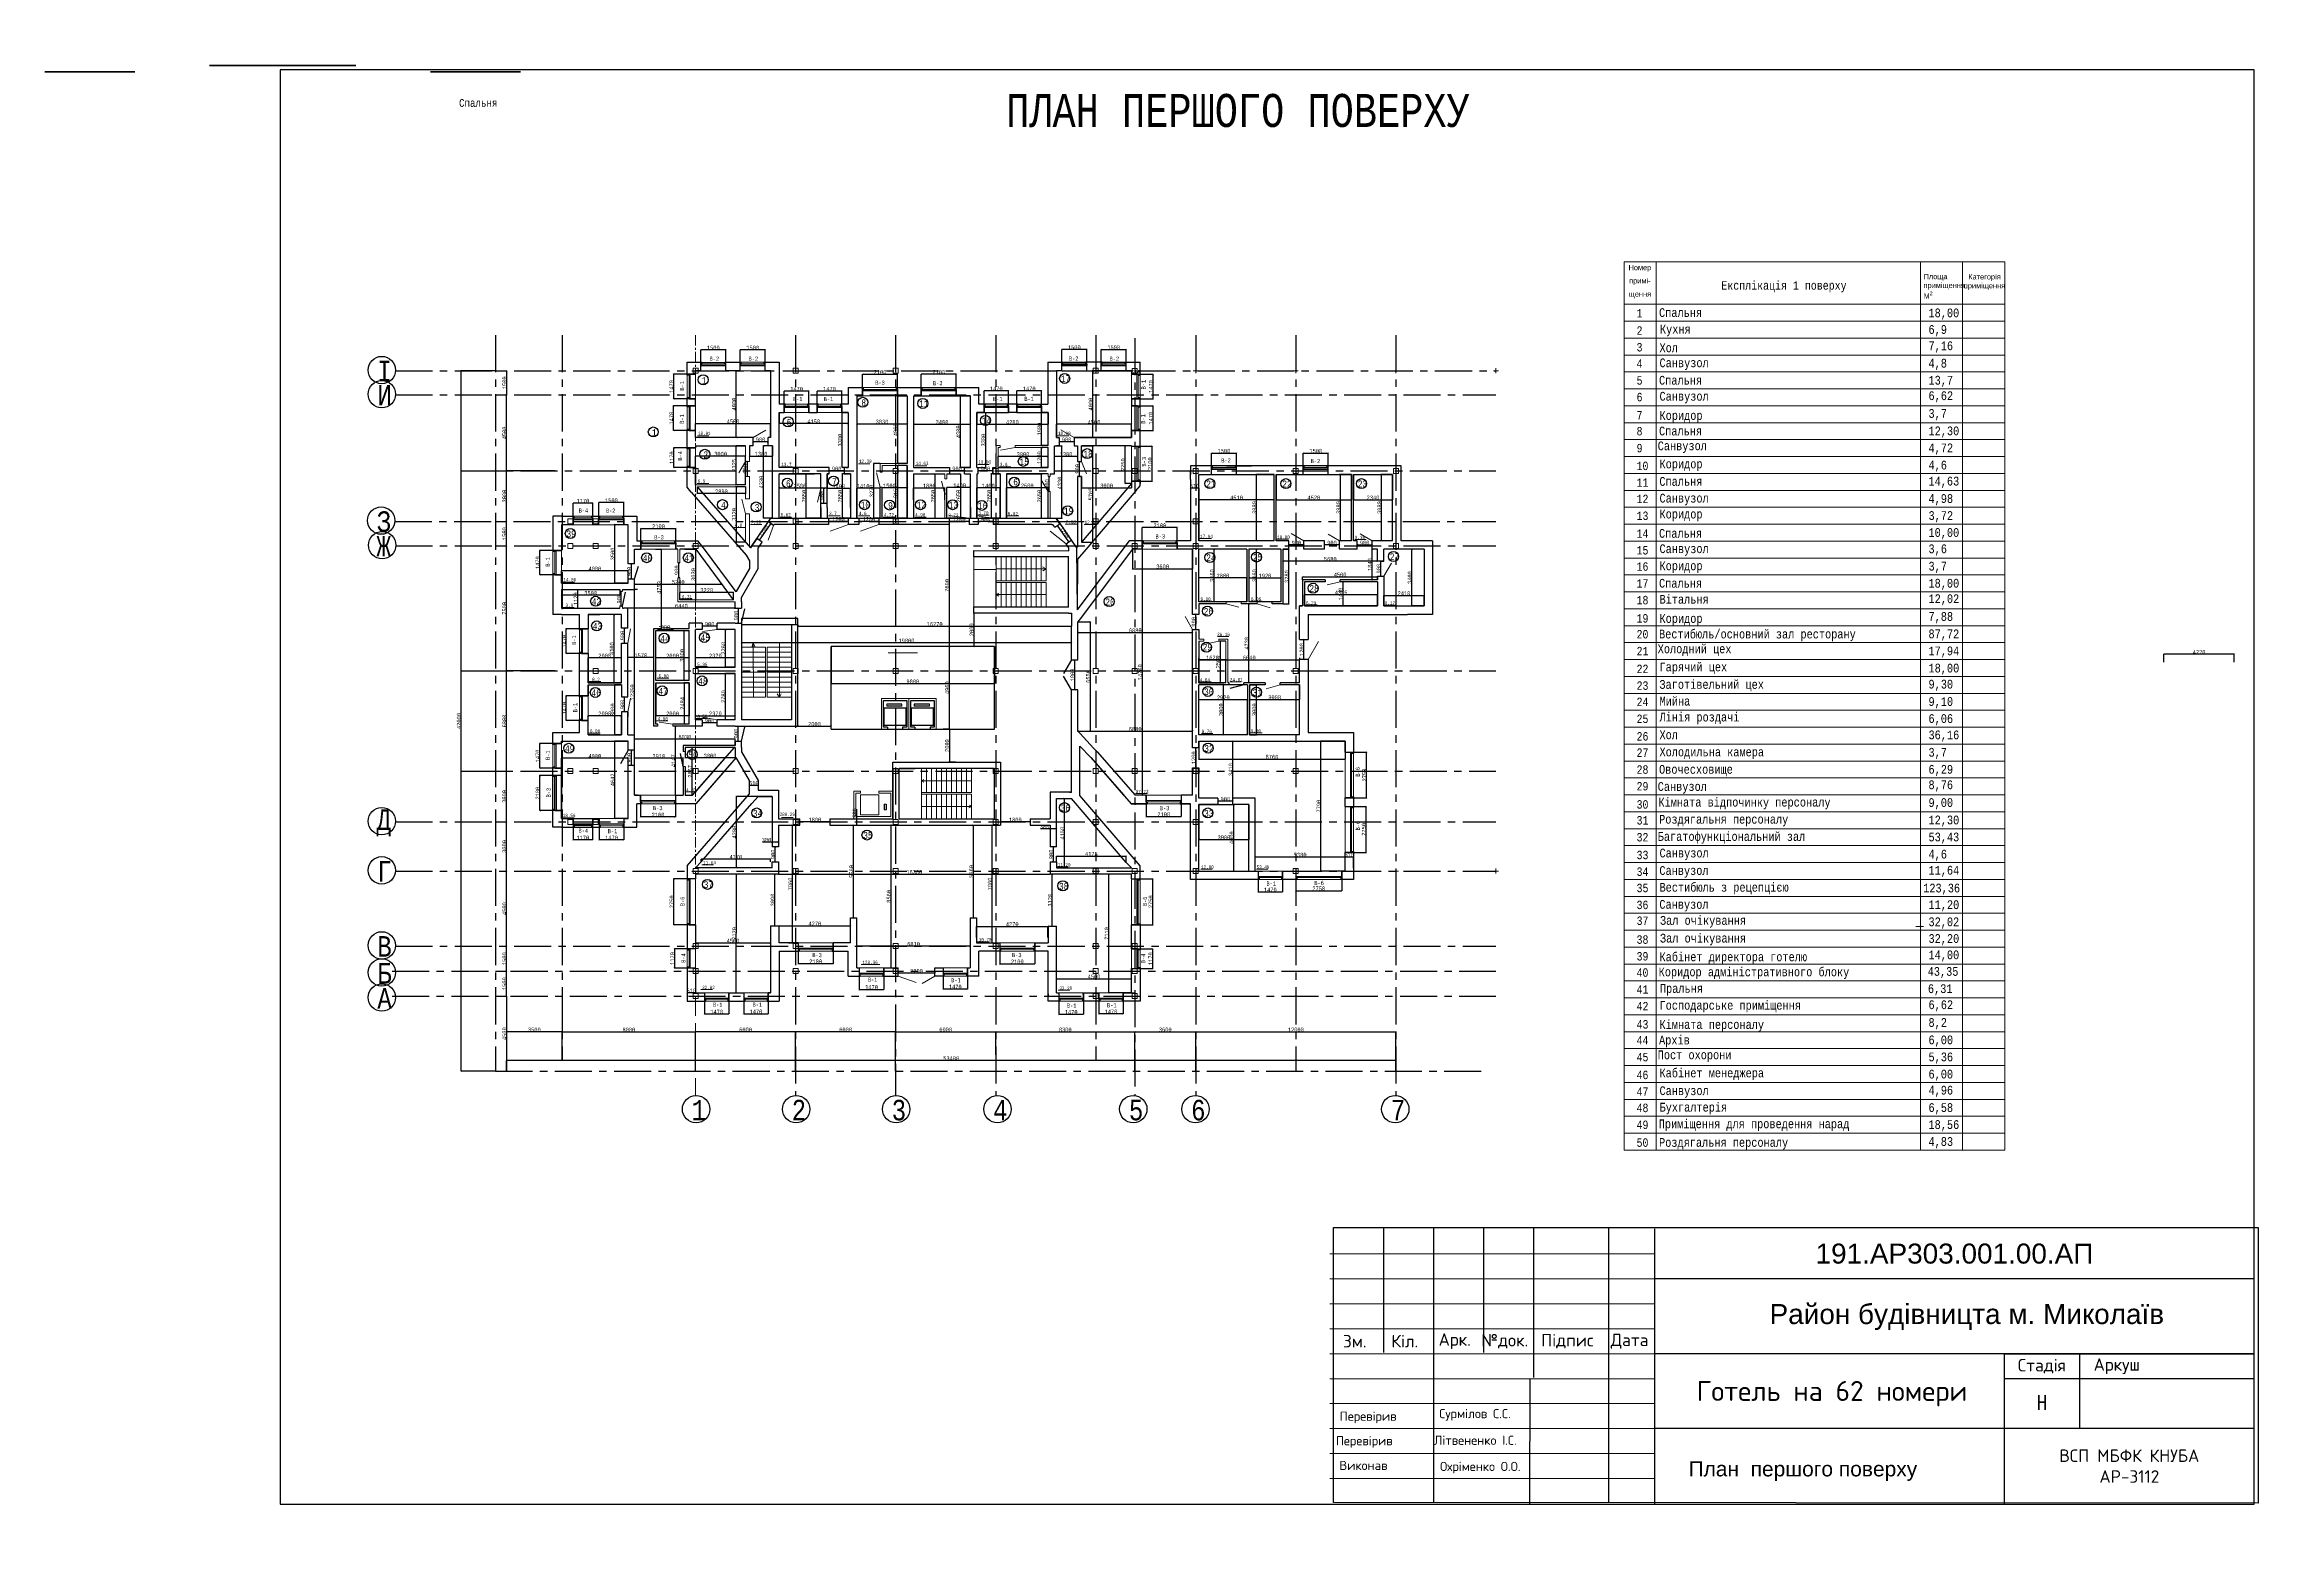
# Model space of a CAD drawing. Header units: millimetres. Extents: x -689206 to 4969298, y -1019800 to 703299.
# Drawn here: x 21409 to 155426, y -52007 to 37025 of the extents above; entities that cross this region are included whole.
import ezdxf

# ---------------------------------------------------------------- set-up
doc = ezdxf.new("R2010")
doc.units = ezdxf.units.MM
doc.linetypes.add('JIS_02_4.0', pattern=[5.5, 4, -1.5])
doc.linetypes.add('осеваяX2', pattern=[101.6, 63.5, -12.7, 12.7, -12.7])
doc.layers.add('внешняярамка', color=7, linetype='Continuous', lineweight=5, plot=False)
for name, color, linetype, lineweight in [('Відомість заповнення дверних та віконних прорізів', 7, 'Continuous', 5), ('несущие', 7, 'Continuous', 30), ('ОКНА', 250, 'Continuous', 20), ('ПЕРЕГОРОДКИ', 252, 'Continuous', 9), ('РАЗМЕРЫ', 7, 'Continuous', 9), ('сваи', 7, 'JIS_02_4.0', 30), ('Слой1', 7, 'Continuous', 30), ('стены', 7, 'Continuous', 20), ('Таблиця Експлікації приміщень', 7, 'Continuous', 5), ('Штамп', 7, 'Continuous', 5)]:
    doc.layers.add(name, color=color, linetype=linetype, lineweight=lineweight)
doc.layers.add('сетка', color=104, linetype='Continuous')
doc.layers.add('четотам', color=7, linetype='Continuous')
doc.styles.get("Standard").update_dxf_attribs({"font": 'arial.ttf'})
doc.styles.add('Аннотативный', font='isocteur.ttf', dxfattribs={"width": 0.7, "height": 250})
doc.dimstyles.new('Аннотативный', dxfattribs={"dimscale": 0, "dimtxt": 250, "dimasz": 100, "dimexe": 1.25, "dimexo": 0.625, "dimtad": 1, "dimdec": 0, "dimtxsty": 'Аннотативный', "dimblk": 'ARCHTICK', "dimcen": 2.5, "dimadec": 0, "dimazin": 0, "dimtfac": 1, "dimtdec": 0, "dimtmove": 0, "dimatfit": 3, "dimfxl": 1, "dimarcsym": 0})

# ---------------------------------------------------------------- blocks, each defined once
blk = doc.blocks.new('_ArchTick')
at = {"color": 0, "linetype": 'ByBlock', "const_width": 0.15}
blk.add_lwpolyline([(-0.5, -0.5), (0.5, 0.5)], dxfattribs=at)
blk = doc.blocks.new('*D1426')
at = {"layer": 'Defpoints', "color": 0, "lineweight": 20, "transparency": 16777216}
for p in [(69238, 14960), (69603, 14960), (69603, 11660)]:
    blk.add_point(p, dxfattribs=at)
at = {"layer": 'стены', "color": 0, "lineweight": -2, "transparency": 16777216}
for p, q in [((69602, 14960), (69237, 14960)), ((69238, 11660), (69238, 14960)), ((69602, 11660), (69237, 11660))]:
    blk.add_line(p, q, dxfattribs=at)
at = {"layer": 'стены', "color": 0, "lineweight": -2, "transparency": 16777216, "xscale": 100, "yscale": 100, "zscale": 100}
for p, rotation in [((69238, 14960), 90), ((69238, 11660), 270)]:
    blk.add_blockref('_ArchTick', p, dxfattribs=dict(at, rotation=rotation))
at = {"layer": 'стены', "color": 0, "lineweight": 13, "transparency": 16777216, "insert": (69113, 13310), "char_height": 250, "attachment_point": 5, "rotation": 90, "style": 'Аннотативный'}
blk.add_mtext('3300', dxfattribs=at)
blk = doc.blocks.new('*D1427')
at = {"layer": 'Defpoints', "color": 0, "lineweight": 20, "transparency": 16777216}
for p in [(65453, 14960), (69603, 14960), (65453, 14300)]:
    blk.add_point(p, dxfattribs=at)
at = {"layer": 'стены', "color": 0, "lineweight": -2, "transparency": 16777216}
for p, q in [((65453, 14959), (65453, 14299)), ((69603, 14959), (69603, 14299)), ((69603, 14300), (65453, 14300))]:
    blk.add_line(p, q, dxfattribs=at)
at = {"layer": 'стены', "color": 0, "lineweight": -2, "transparency": 16777216, "xscale": 100, "yscale": 100, "zscale": 100, "rotation": 180}
blk.add_blockref('_ArchTick', (65453, 14300), dxfattribs=at)
at = {"layer": 'стены', "color": 0, "lineweight": -2, "transparency": 16777216, "xscale": 100, "yscale": 100, "zscale": 100}
blk.add_blockref('_ArchTick', (69603, 14300), dxfattribs=at)
at = {"layer": 'стены', "color": 0, "lineweight": 13, "transparency": 16777216, "insert": (67528, 14426), "char_height": 250, "attachment_point": 5, "style": 'Аннотативный'}
blk.add_mtext('4150', dxfattribs=at)
blk = doc.blocks.new('*D1428')
at = {"layer": 'Defpoints', "color": 0, "lineweight": 20, "transparency": 16777216}
for p in [(70113, 14283), (73143, 14283), (73143, 14283)]:
    blk.add_point(p, dxfattribs=at)
at = {"layer": 'стены', "color": 0, "lineweight": -2, "transparency": 16777216}
for p, q in [((70113, 14284), (70113, 14284)), ((70113, 14283), (73143, 14283)), ((73143, 14284), (73143, 14284))]:
    blk.add_line(p, q, dxfattribs=at)
at = {"layer": 'стены', "color": 0, "lineweight": -2, "transparency": 16777216, "xscale": 100, "yscale": 100, "zscale": 100, "rotation": 180}
blk.add_blockref('_ArchTick', (70113, 14283), dxfattribs=at)
at = {"layer": 'стены', "color": 0, "lineweight": -2, "transparency": 16777216, "xscale": 100, "yscale": 100, "zscale": 100}
blk.add_blockref('_ArchTick', (73143, 14283), dxfattribs=at)
at = {"layer": 'стены', "color": 0, "lineweight": 13, "transparency": 16777216, "insert": (71628, 14409), "char_height": 250, "attachment_point": 5, "style": 'Аннотативный'}
blk.add_mtext('3030', dxfattribs=at)
blk = doc.blocks.new('*D1429')
at = {"layer": 'Defpoints', "color": 0, "lineweight": 20, "transparency": 16777216}
for p in [(72569, 15960), (73143, 15960), (73143, 11900)]:
    blk.add_point(p, dxfattribs=at)
at = {"layer": 'стены', "color": 0, "lineweight": -2, "transparency": 16777216}
for p, q in [((73142, 15960), (72567, 15960)), ((72569, 11900), (72569, 15960)), ((73142, 11900), (72567, 11900))]:
    blk.add_line(p, q, dxfattribs=at)
at = {"layer": 'стены', "color": 0, "lineweight": -2, "transparency": 16777216, "xscale": 100, "yscale": 100, "zscale": 100}
for p, rotation in [((72569, 15960), 90), ((72569, 11900), 270)]:
    blk.add_blockref('_ArchTick', p, dxfattribs=dict(at, rotation=rotation))
at = {"layer": 'стены', "color": 0, "lineweight": 13, "transparency": 16777216, "insert": (72443, 13930), "char_height": 250, "attachment_point": 5, "rotation": 90, "style": 'Аннотативный'}
blk.add_mtext('4060', dxfattribs=at)
blk = doc.blocks.new('*D1430')
at = {"layer": 'Defpoints', "color": 0, "lineweight": 20, "transparency": 16777216}
for p in [(68333, 10410), (68333, 9280), (69733, 9280)]:
    blk.add_point(p, dxfattribs=at)
at = {"layer": 'стены', "color": 0, "lineweight": -2, "transparency": 16777216}
for p, q in [((68333, 9280), (68333, 10411)), ((69733, 10410), (68333, 10410)), ((69733, 9280), (69733, 10411))]:
    blk.add_line(p, q, dxfattribs=at)
at = {"layer": 'стены', "color": 0, "lineweight": -2, "transparency": 16777216, "xscale": 100, "yscale": 100, "zscale": 100, "rotation": 180}
blk.add_blockref('_ArchTick', (68333, 10410), dxfattribs=at)
at = {"layer": 'стены', "color": 0, "lineweight": -2, "transparency": 16777216, "xscale": 100, "yscale": 100, "zscale": 100}
blk.add_blockref('_ArchTick', (69733, 10410), dxfattribs=at)
at = {"layer": 'стены', "color": 0, "lineweight": 13, "transparency": 16777216, "insert": (69033, 10536), "char_height": 250, "attachment_point": 5, "style": 'Аннотативный'}
blk.add_mtext('1400', dxfattribs=at)
blk = doc.blocks.new('*D1431')
at = {"layer": 'Defpoints', "color": 0, "lineweight": 20, "transparency": 16777216}
for p in [(73523, 14259), (76923, 14259), (76923, 14259)]:
    blk.add_point(p, dxfattribs=at)
at = {"layer": 'стены', "color": 0, "lineweight": -2, "transparency": 16777216}
for p, q in [((73523, 14259), (76923, 14259)), ((73523, 14258), (73523, 14258)), ((76923, 14260), (76923, 14260))]:
    blk.add_line(p, q, dxfattribs=at)
at = {"layer": 'стены', "color": 0, "lineweight": -2, "transparency": 16777216, "xscale": 100, "yscale": 100, "zscale": 100, "rotation": 180}
blk.add_blockref('_ArchTick', (73523, 14259), dxfattribs=at)
at = {"layer": 'стены', "color": 0, "lineweight": -2, "transparency": 16777216, "xscale": 100, "yscale": 100, "zscale": 100}
blk.add_blockref('_ArchTick', (76923, 14259), dxfattribs=at)
at = {"layer": 'стены', "color": 0, "lineweight": 13, "transparency": 16777216, "insert": (75223, 14385), "char_height": 250, "attachment_point": 5, "style": 'Аннотативный'}
blk.add_mtext('3400', dxfattribs=at)
blk = doc.blocks.new('*D1432')
at = {"layer": 'Defpoints', "color": 0, "lineweight": 20, "transparency": 16777216}
for p in [(76342, 15960), (76923, 15960), (76923, 11660)]:
    blk.add_point(p, dxfattribs=at)
at = {"layer": 'стены', "color": 0, "lineweight": -2, "transparency": 16777216}
for p, q in [((76922, 15960), (76341, 15960)), ((76342, 11660), (76342, 15960)), ((76922, 11660), (76341, 11660))]:
    blk.add_line(p, q, dxfattribs=at)
at = {"layer": 'стены', "color": 0, "lineweight": -2, "transparency": 16777216, "xscale": 100, "yscale": 100, "zscale": 100}
for p, rotation in [((76342, 15960), 90), ((76342, 11660), 270)]:
    blk.add_blockref('_ArchTick', p, dxfattribs=dict(at, rotation=rotation))
at = {"layer": 'стены', "color": 0, "lineweight": 13, "transparency": 16777216, "insert": (76216, 13810), "char_height": 250, "attachment_point": 5, "rotation": 90, "style": 'Аннотативный'}
blk.add_mtext('4300', dxfattribs=at)
blk = doc.blocks.new('*D1433')
at = {"layer": 'Defpoints', "color": 0, "lineweight": 20, "transparency": 16777216}
for p in [(73518, 9731), (75398, 10440), (75398, 9731)]:
    blk.add_point(p, dxfattribs=at)
at = {"layer": 'стены', "color": 0, "lineweight": -2, "transparency": 16777216}
for p, q in [((73518, 9732), (73518, 10441)), ((73518, 10440), (75398, 10440)), ((75398, 9732), (75398, 10441))]:
    blk.add_line(p, q, dxfattribs=at)
at = {"layer": 'стены', "color": 0, "lineweight": -2, "transparency": 16777216, "xscale": 100, "yscale": 100, "zscale": 100, "rotation": 180}
blk.add_blockref('_ArchTick', (73518, 10440), dxfattribs=at)
at = {"layer": 'стены', "color": 0, "lineweight": -2, "transparency": 16777216, "xscale": 100, "yscale": 100, "zscale": 100}
blk.add_blockref('_ArchTick', (75398, 10440), dxfattribs=at)
at = {"layer": 'стены', "color": 0, "transparency": 16777216, "insert": (74458, 10566), "char_height": 250, "attachment_point": 5, "style": 'Аннотативный'}
blk.add_mtext('1880', dxfattribs=at)
blk = doc.blocks.new('*D1434')
at = {"layer": 'Defpoints', "color": 0, "lineweight": 20, "transparency": 16777216}
for p in [(82093, -18989), (86593, -18989), (86593, -18990)]:
    blk.add_point(p, dxfattribs=at)
at = {"layer": 'стены', "color": 0, "lineweight": -2, "transparency": 16777216}
for p, q in [((82093, -18989), (86593, -18989)), ((82093, -18990), (82093, -18990)), ((86593, -18990), (86593, -18988))]:
    blk.add_line(p, q, dxfattribs=at)
at = {"layer": 'стены', "color": 0, "lineweight": -2, "transparency": 16777216, "xscale": 100, "yscale": 100, "zscale": 100, "rotation": 180}
blk.add_blockref('_ArchTick', (82093, -18989), dxfattribs=at)
at = {"layer": 'стены', "color": 0, "lineweight": -2, "transparency": 16777216, "xscale": 100, "yscale": 100, "zscale": 100}
blk.add_blockref('_ArchTick', (86593, -18989), dxfattribs=at)
at = {"layer": 'стены', "color": 0, "lineweight": 13, "transparency": 16777216, "insert": (84343, -18863), "char_height": 250, "attachment_point": 5, "style": 'Аннотативный'}
blk.add_mtext('4500', dxfattribs=at)
blk = doc.blocks.new('*D1435')
at = {"layer": 'Defpoints', "color": 0, "lineweight": 20, "transparency": 16777216}
for p in [(66701, -9584), (66701, -9584), (68501, -9584)]:
    blk.add_point(p, dxfattribs=at)
at = {"layer": 'стены', "color": 0, "lineweight": -2, "transparency": 16777216}
for p, q in [((66701, -9584), (66701, -9583)), ((68501, -9584), (66701, -9584)), ((68501, -9584), (68501, -9583))]:
    blk.add_line(p, q, dxfattribs=at)
at = {"layer": 'стены', "color": 0, "lineweight": -2, "transparency": 16777216, "xscale": 100, "yscale": 100, "zscale": 100, "rotation": 180}
blk.add_blockref('_ArchTick', (66701, -9584), dxfattribs=at)
at = {"layer": 'стены', "color": 0, "lineweight": -2, "transparency": 16777216, "xscale": 100, "yscale": 100, "zscale": 100}
blk.add_blockref('_ArchTick', (68501, -9584), dxfattribs=at)
at = {"layer": 'стены', "color": 0, "lineweight": 13, "transparency": 16777216, "insert": (67601, -9459), "char_height": 250, "attachment_point": 5, "style": 'Аннотативный'}
blk.add_mtext('1800', dxfattribs=at)
blk = doc.blocks.new('*D1436')
at = {"layer": 'Defpoints', "color": 0, "lineweight": 20, "transparency": 16777216}
for p in [(69733, -15813), (65461, -16504), (69733, -16504)]:
    blk.add_point(p, dxfattribs=at)
at = {"layer": 'стены', "color": 0, "lineweight": -2, "transparency": 16777216}
for p, q in [((65461, -16504), (65461, -15812)), ((65461, -15813), (69733, -15813)), ((69733, -16504), (69733, -15812))]:
    blk.add_line(p, q, dxfattribs=at)
at = {"layer": 'стены', "color": 0, "lineweight": -2, "transparency": 16777216, "xscale": 100, "yscale": 100, "zscale": 100, "rotation": 180}
blk.add_blockref('_ArchTick', (65461, -15813), dxfattribs=at)
at = {"layer": 'стены', "color": 0, "lineweight": -2, "transparency": 16777216, "xscale": 100, "yscale": 100, "zscale": 100}
blk.add_blockref('_ArchTick', (69733, -15813), dxfattribs=at)
at = {"layer": 'стены', "color": 0, "lineweight": 13, "transparency": 16777216, "insert": (67597, -15688), "char_height": 250, "attachment_point": 5, "style": 'Аннотативный'}
blk.add_mtext('4270', dxfattribs=at)
blk = doc.blocks.new('*D1437')
at = {"layer": 'Defpoints', "color": 0, "lineweight": 20, "transparency": 16777216}
for p in [(81569, -15848), (77297, -16516), (81569, -16516)]:
    blk.add_point(p, dxfattribs=at)
at = {"layer": 'стены', "color": 0, "lineweight": -2, "transparency": 16777216}
for p, q in [((77297, -16515), (77297, -15847)), ((77297, -15848), (81569, -15848)), ((81569, -16515), (81569, -15847))]:
    blk.add_line(p, q, dxfattribs=at)
at = {"layer": 'стены', "color": 0, "lineweight": -2, "transparency": 16777216, "xscale": 100, "yscale": 100, "zscale": 100, "rotation": 180}
blk.add_blockref('_ArchTick', (77297, -15848), dxfattribs=at)
at = {"layer": 'стены', "color": 0, "lineweight": -2, "transparency": 16777216, "xscale": 100, "yscale": 100, "zscale": 100}
blk.add_blockref('_ArchTick', (81569, -15848), dxfattribs=at)
at = {"layer": 'стены', "color": 0, "lineweight": 13, "transparency": 16777216, "insert": (79433, -15723), "char_height": 250, "attachment_point": 5, "style": 'Аннотативный'}
blk.add_mtext('4270', dxfattribs=at)
blk = doc.blocks.new('*D1438')
at = {"layer": 'Defpoints', "color": 0, "lineweight": 20, "transparency": 16777216}
for p in [(60774, -11820), (60774, -11984), (64943, -11984)]:
    blk.add_point(p, dxfattribs=at)
at = {"layer": 'стены', "color": 0, "lineweight": -2, "transparency": 16777216}
for p, q in [((60774, -11983), (60774, -11819)), ((64943, -11820), (60774, -11820)), ((64943, -11983), (64943, -11819))]:
    blk.add_line(p, q, dxfattribs=at)
at = {"layer": 'стены', "color": 0, "lineweight": -2, "transparency": 16777216, "xscale": 100, "yscale": 100, "zscale": 100, "rotation": 180}
blk.add_blockref('_ArchTick', (60774, -11820), dxfattribs=at)
at = {"layer": 'стены', "color": 0, "lineweight": -2, "transparency": 16777216, "xscale": 100, "yscale": 100, "zscale": 100}
blk.add_blockref('_ArchTick', (64943, -11820), dxfattribs=at)
at = {"layer": 'стены', "color": 0, "lineweight": 13, "transparency": 16777216, "insert": (62858, -11694), "char_height": 250, "attachment_point": 5, "style": 'Аннотативный'}
blk.add_mtext('4170', dxfattribs=at)
blk = doc.blocks.new('*D1439')
at = {"layer": 'Defpoints', "color": 0, "lineweight": 20, "transparency": 16777216}
for p in [(82093, -12018), (86268, -11638), (86268, -12018)]:
    blk.add_point(p, dxfattribs=at)
at = {"layer": 'стены', "color": 0, "lineweight": -2, "transparency": 16777216}
for p, q in [((82093, -12018), (82093, -11637)), ((82093, -11638), (86268, -11638)), ((86268, -12018), (86268, -11637))]:
    blk.add_line(p, q, dxfattribs=at)
at = {"layer": 'стены', "color": 0, "lineweight": -2, "transparency": 16777216, "xscale": 100, "yscale": 100, "zscale": 100, "rotation": 180}
blk.add_blockref('_ArchTick', (82093, -11638), dxfattribs=at)
at = {"layer": 'стены', "color": 0, "lineweight": -2, "transparency": 16777216, "xscale": 100, "yscale": 100, "zscale": 100}
blk.add_blockref('_ArchTick', (86268, -11638), dxfattribs=at)
at = {"layer": 'стены', "color": 0, "lineweight": 13, "transparency": 16777216, "insert": (84180, -11512), "char_height": 250, "attachment_point": 5, "style": 'Аннотативный'}
blk.add_mtext('4175', dxfattribs=at)
blk = doc.blocks.new('*D1440')
at = {"layer": 'Defpoints', "color": 0, "lineweight": 20, "transparency": 16777216}
for p in [(70113, -9394), (70113, -9394), (70113, -9774)]:
    blk.add_point(p, dxfattribs=at)
at = {"layer": 'стены', "color": 0, "lineweight": -2, "transparency": 16777216}
for p, q in [((70113, -9394), (70113, -8821)), ((70113, -9394), (70114, -9394)), ((70113, -9774), (70113, -9394)), ((70113, -9774), (70114, -9774))]:
    blk.add_line(p, q, dxfattribs=at)
at = {"layer": 'стены', "color": 0, "lineweight": -2, "transparency": 16777216, "xscale": 100, "yscale": 100, "zscale": 100}
for p, rotation in [((70113, -9394), 90), ((70113, -9774), 270)]:
    blk.add_blockref('_ArchTick', p, dxfattribs=dict(at, rotation=rotation))
at = {"layer": 'стены', "color": 0, "lineweight": 13, "transparency": 16777216, "insert": (69987, -9057), "char_height": 250, "attachment_point": 5, "rotation": 90, "style": 'Аннотативный'}
blk.add_mtext('380', dxfattribs=at)
blk = doc.blocks.new('*D1461')
at = {"layer": 'Defpoints', "color": 0, "lineweight": 20, "transparency": 16777216}
for p in [(96853, 4928), (101348, 5115), (101348, 4928)]:
    blk.add_point(p, dxfattribs=at)
at = {"layer": 'стены', "color": 0, "lineweight": -2, "transparency": 16777216}
for p, q in [((96853, 4929), (96853, 5117)), ((96853, 5115), (101348, 5115)), ((101348, 4929), (101348, 5117))]:
    blk.add_line(p, q, dxfattribs=at)
at = {"layer": 'стены', "color": 0, "lineweight": -2, "transparency": 16777216, "xscale": 100, "yscale": 100, "zscale": 100, "rotation": 180}
blk.add_blockref('_ArchTick', (96853, 5115), dxfattribs=at)
at = {"layer": 'стены', "color": 0, "lineweight": -2, "transparency": 16777216, "xscale": 100, "yscale": 100, "zscale": 100}
blk.add_blockref('_ArchTick', (101348, 5115), dxfattribs=at)
at = {"layer": 'стены', "color": 0, "lineweight": 25, "transparency": 16777216, "insert": (99100, 5241), "char_height": 250, "attachment_point": 5, "style": 'Аннотативный'}
blk.add_mtext('4500', dxfattribs=at)
blk = doc.blocks.new('*D1462')
at = {"layer": 'Defpoints', "color": 0, "lineweight": 20, "transparency": 16777216}
for p in [(101538, 6049), (101538, 6049), (101538, 5149)]:
    blk.add_point(p, dxfattribs=at)
at = {"layer": 'стены', "color": 0, "lineweight": -2, "transparency": 16777216}
for p, q in [((101538, 6049), (101539, 6049)), ((101538, 5149), (101538, 6049)), ((101538, 5149), (101539, 5149))]:
    blk.add_line(p, q, dxfattribs=at)
at = {"layer": 'стены', "color": 0, "lineweight": -2, "transparency": 16777216, "xscale": 100, "yscale": 100, "zscale": 100}
for p, rotation in [((101538, 6049), 90), ((101538, 5149), 270)]:
    blk.add_blockref('_ArchTick', p, dxfattribs=dict(at, rotation=rotation))
at = {"layer": 'стены', "color": 0, "lineweight": 25, "transparency": 16777216, "insert": (101412, 5599), "char_height": 250, "attachment_point": 5, "rotation": 90, "style": 'Аннотативный'}
blk.add_mtext('900', dxfattribs=at)
blk = doc.blocks.new('*D1463')
at = {"layer": 'Defpoints', "color": 0, "lineweight": 20, "transparency": 16777216}
for p in [(90632, 5047), (90632, 3607), (93512, 3607)]:
    blk.add_point(p, dxfattribs=at)
at = {"layer": 'стены', "color": 0, "lineweight": -2, "transparency": 16777216}
for p, q in [((90632, 3608), (90632, 5048)), ((93512, 5047), (90632, 5047)), ((93512, 3608), (93512, 5048))]:
    blk.add_line(p, q, dxfattribs=at)
at = {"layer": 'стены', "color": 0, "lineweight": -2, "transparency": 16777216, "xscale": 100, "yscale": 100, "zscale": 100, "rotation": 180}
blk.add_blockref('_ArchTick', (90632, 5047), dxfattribs=at)
at = {"layer": 'стены', "color": 0, "lineweight": -2, "transparency": 16777216, "xscale": 100, "yscale": 100, "zscale": 100}
blk.add_blockref('_ArchTick', (93512, 5047), dxfattribs=at)
at = {"layer": 'стены', "color": 0, "lineweight": 13, "transparency": 16777216, "insert": (92072, 5173), "char_height": 250, "attachment_point": 5, "style": 'Аннотативный'}
blk.add_mtext('2880', dxfattribs=at)
blk = doc.blocks.new('*D1464')
at = {"layer": 'Defpoints', "color": 0, "lineweight": 20, "transparency": 16777216}
for p in [(101348, 4808), (99263, 3370), (101348, 3370)]:
    blk.add_point(p, dxfattribs=at)
at = {"layer": 'стены', "color": 0, "lineweight": -2, "transparency": 16777216}
for p, q in [((101347, 4808), (99262, 4808)), ((99263, 4808), (99263, 3370)), ((101347, 3370), (99262, 3370))]:
    blk.add_line(p, q, dxfattribs=at)
at = {"layer": 'стены', "color": 0, "lineweight": -2, "transparency": 16777216, "xscale": 100, "yscale": 100, "zscale": 100}
for p, rotation in [((99263, 4808), 90), ((99263, 3370), 270)]:
    blk.add_blockref('_ArchTick', p, dxfattribs=dict(at, rotation=rotation))
at = {"layer": 'стены', "color": 0, "lineweight": 25, "transparency": 16777216, "insert": (99138, 4089), "char_height": 250, "attachment_point": 5, "rotation": 90, "style": 'Аннотативный'}
blk.add_mtext('1440', dxfattribs=at)
blk = doc.blocks.new('*D1465')
at = {"layer": 'Defpoints', "color": 0, "lineweight": 20, "transparency": 16777216}
for p in [(96973, 4040), (96973, 3370), (101348, 3370)]:
    blk.add_point(p, dxfattribs=at)
at = {"layer": 'стены', "color": 0, "lineweight": -2, "transparency": 16777216}
for p, q in [((96973, 3370), (96973, 4041)), ((101348, 4040), (96973, 4040)), ((101348, 3370), (101348, 4041))]:
    blk.add_line(p, q, dxfattribs=at)
at = {"layer": 'стены', "color": 0, "lineweight": -2, "transparency": 16777216, "xscale": 100, "yscale": 100, "zscale": 100, "rotation": 180}
blk.add_blockref('_ArchTick', (96973, 4040), dxfattribs=at)
at = {"layer": 'стены', "color": 0, "lineweight": -2, "transparency": 16777216, "xscale": 100, "yscale": 100, "zscale": 100}
blk.add_blockref('_ArchTick', (101348, 4040), dxfattribs=at)
at = {"layer": 'стены', "color": 0, "lineweight": 25, "transparency": 16777216, "insert": (99160, 4166), "char_height": 250, "attachment_point": 5, "style": 'Аннотативный'}
blk.add_mtext('4375', dxfattribs=at)
blk = doc.blocks.new('*D1466')
at = {"layer": 'Defpoints', "color": 0, "lineweight": 20, "transparency": 16777216}
for p in [(93553, -1360), (92092, -4360), (93553, -4360)]:
    blk.add_point(p, dxfattribs=at)
at = {"layer": 'стены', "color": 0, "lineweight": -2, "transparency": 16777216}
for p, q in [((93552, -1360), (92091, -1360)), ((92092, -1360), (92092, -4360)), ((93552, -4360), (92091, -4360))]:
    blk.add_line(p, q, dxfattribs=at)
at = {"layer": 'стены', "color": 0, "lineweight": -2, "transparency": 16777216, "xscale": 100, "yscale": 100, "zscale": 100}
for p, rotation in [((92092, -1360), 90), ((92092, -4360), 270)]:
    blk.add_blockref('_ArchTick', p, dxfattribs=dict(at, rotation=rotation))
at = {"layer": 'стены', "color": 0, "lineweight": 13, "transparency": 16777216, "insert": (91967, -2860), "char_height": 250, "attachment_point": 5, "rotation": 90, "style": 'Аннотативный'}
blk.add_mtext('3000', dxfattribs=at)
blk = doc.blocks.new('*D1467')
at = {"layer": 'Defpoints', "color": 0, "lineweight": 20, "transparency": 16777216}
for p in [(90632, -2256), (90632, -4360), (93553, -4360)]:
    blk.add_point(p, dxfattribs=at)
at = {"layer": 'стены', "color": 0, "lineweight": -2, "transparency": 16777216}
for p, q in [((90632, -4360), (90632, -2254)), ((93553, -2256), (90632, -2256)), ((93553, -4360), (93553, -2254))]:
    blk.add_line(p, q, dxfattribs=at)
at = {"layer": 'стены', "color": 0, "lineweight": -2, "transparency": 16777216, "xscale": 100, "yscale": 100, "zscale": 100, "rotation": 180}
blk.add_blockref('_ArchTick', (90632, -2256), dxfattribs=at)
at = {"layer": 'стены', "color": 0, "lineweight": -2, "transparency": 16777216, "xscale": 100, "yscale": 100, "zscale": 100}
blk.add_blockref('_ArchTick', (93553, -2256), dxfattribs=at)
at = {"layer": 'стены', "color": 0, "lineweight": 13, "transparency": 16777216, "insert": (92092, -2130), "char_height": 250, "attachment_point": 5, "style": 'Аннотативный'}
blk.add_mtext('2920', dxfattribs=at)
blk = doc.blocks.new('*D1468')
at = {"layer": 'Defpoints', "color": 0, "lineweight": 20, "transparency": 16777216}
for p in [(93673, -1360), (96673, -1360), (96673, -2242)]:
    blk.add_point(p, dxfattribs=at)
at = {"layer": 'стены', "color": 0, "lineweight": -2, "transparency": 16777216}
for p, q in [((93673, -1361), (93673, -2243)), ((93673, -2242), (96673, -2242)), ((96673, -1361), (96673, -2243))]:
    blk.add_line(p, q, dxfattribs=at)
at = {"layer": 'стены', "color": 0, "lineweight": -2, "transparency": 16777216, "xscale": 100, "yscale": 100, "zscale": 100, "rotation": 180}
blk.add_blockref('_ArchTick', (93673, -2242), dxfattribs=at)
at = {"layer": 'стены', "color": 0, "lineweight": -2, "transparency": 16777216, "xscale": 100, "yscale": 100, "zscale": 100}
blk.add_blockref('_ArchTick', (96673, -2242), dxfattribs=at)
at = {"layer": 'стены', "color": 0, "lineweight": 13, "transparency": 16777216, "insert": (95173, -2116), "char_height": 250, "attachment_point": 5, "style": 'Аннотативный'}
blk.add_mtext('3000', dxfattribs=at)
blk = doc.blocks.new('*D1469')
at = {"layer": 'Defpoints', "color": 0, "lineweight": 20, "transparency": 16777216}
for p in [(96928, 1350), (96928, 1350), (96928, 150)]:
    blk.add_point(p, dxfattribs=at)
at = {"layer": 'стены', "color": 0, "lineweight": -2, "transparency": 16777216}
for p, q in [((96928, 150), (96928, 1350)), ((96929, 1350), (96929, 1350)), ((96929, 150), (96929, 150))]:
    blk.add_line(p, q, dxfattribs=at)
at = {"layer": 'стены', "color": 0, "lineweight": -2, "transparency": 16777216, "xscale": 100, "yscale": 100, "zscale": 100}
for p, rotation in [((96928, 1350), 90), ((96928, 150), 270)]:
    blk.add_blockref('_ArchTick', p, dxfattribs=dict(at, rotation=rotation))
at = {"layer": 'стены', "color": 0, "lineweight": 13, "transparency": 16777216, "insert": (96802, 750), "char_height": 250, "attachment_point": 5, "rotation": 90, "style": 'Аннотативный'}
blk.add_mtext('1200', dxfattribs=at)
blk = doc.blocks.new('*D1470')
at = {"layer": 'Defpoints', "color": 0, "lineweight": 20, "transparency": 16777216}
for p in [(101728, 3370), (104134, 3999), (104134, 3370)]:
    blk.add_point(p, dxfattribs=at)
at = {"layer": 'стены', "color": 0, "lineweight": -2, "transparency": 16777216}
for p, q in [((101728, 3370), (101728, 4001)), ((101728, 3999), (104134, 3999)), ((104134, 3370), (104134, 4001))]:
    blk.add_line(p, q, dxfattribs=at)
at = {"layer": 'стены', "color": 0, "lineweight": -2, "transparency": 16777216, "xscale": 100, "yscale": 100, "zscale": 100, "rotation": 180}
blk.add_blockref('_ArchTick', (101728, 3999), dxfattribs=at)
at = {"layer": 'стены', "color": 0, "lineweight": -2, "transparency": 16777216, "xscale": 100, "yscale": 100, "zscale": 100}
blk.add_blockref('_ArchTick', (104134, 3999), dxfattribs=at)
at = {"layer": 'стены', "color": 0, "lineweight": 25, "transparency": 16777216, "insert": (102931, 4125), "char_height": 250, "attachment_point": 5, "style": 'Аннотативный'}
blk.add_mtext('2410', dxfattribs=at)
blk = doc.blocks.new('*D1471')
at = {"layer": 'Defpoints', "color": 0, "lineweight": 20, "transparency": 16777216}
for p in [(93632, 3487), (93632, 3487), (93649, -1240)]:
    blk.add_point(p, dxfattribs=at)
at = {"layer": 'стены', "color": 0, "lineweight": -2, "transparency": 16777216}
for p, q in [((93632, -1240), (93632, 3487)), ((93633, 3487), (93633, 3487)), ((93648, -1240), (93631, -1240))]:
    blk.add_line(p, q, dxfattribs=at)
at = {"layer": 'стены', "color": 0, "lineweight": -2, "transparency": 16777216, "xscale": 100, "yscale": 100, "zscale": 100}
for p, rotation in [((93632, 3487), 90), ((93632, -1240), 270)]:
    blk.add_blockref('_ArchTick', p, dxfattribs=dict(at, rotation=rotation))
at = {"layer": 'стены', "color": 0, "lineweight": 13, "transparency": 16777216, "insert": (93506, 1123), "char_height": 250, "attachment_point": 5, "rotation": 90, "style": 'Аннотативный'}
blk.add_mtext('4730', dxfattribs=at)
blk = doc.blocks.new('*D1472')
at = {"layer": 'Defpoints', "color": 0, "lineweight": 20, "transparency": 16777216}
for p in [(90632, 260), (96673, 260), (96673, 136)]:
    blk.add_point(p, dxfattribs=at)
at = {"layer": 'стены', "color": 0, "lineweight": -2, "transparency": 16777216}
for p, q in [((90632, 259), (90632, 135)), ((90632, 136), (96673, 136)), ((96673, 259), (96673, 135))]:
    blk.add_line(p, q, dxfattribs=at)
at = {"layer": 'стены', "color": 0, "lineweight": -2, "transparency": 16777216, "xscale": 100, "yscale": 100, "zscale": 100, "rotation": 180}
blk.add_blockref('_ArchTick', (90632, 136), dxfattribs=at)
at = {"layer": 'стены', "color": 0, "lineweight": -2, "transparency": 16777216, "xscale": 100, "yscale": 100, "zscale": 100}
blk.add_blockref('_ArchTick', (96673, 136), dxfattribs=at)
at = {"layer": 'стены', "color": 0, "lineweight": 13, "transparency": 16777216, "insert": (93652, 261), "char_height": 250, "attachment_point": 5, "style": 'Аннотативный'}
blk.add_mtext('6040', dxfattribs=at)
blk = doc.blocks.new('*D1473')
at = {"layer": 'Defpoints', "color": 0, "lineweight": 20, "transparency": 16777216}
for p in [(90442, 2860), (90452, 2860), (90442, 1960)]:
    blk.add_point(p, dxfattribs=at)
at = {"layer": 'стены', "color": 0, "lineweight": -2, "transparency": 16777216}
for p, q in [((90443, 2860), (90453, 2860)), ((90452, 1960), (90452, 2860)), ((90443, 1960), (90453, 1960))]:
    blk.add_line(p, q, dxfattribs=at)
at = {"layer": 'стены', "color": 0, "lineweight": -2, "transparency": 16777216, "xscale": 100, "yscale": 100, "zscale": 100}
for p, rotation in [((90452, 2860), 90), ((90452, 1960), 270)]:
    blk.add_blockref('_ArchTick', p, dxfattribs=dict(at, rotation=rotation))
at = {"layer": 'стены', "color": 0, "lineweight": 13, "transparency": 16777216, "insert": (90326, 2410), "char_height": 250, "attachment_point": 5, "rotation": 90, "style": 'Аннотативный'}
blk.add_mtext('900', dxfattribs=at)
blk = doc.blocks.new('*D1474')
at = {"layer": 'Defpoints', "color": 0, "lineweight": 20, "transparency": 16777216}
for p in [(90122, 10437), (90122, 10437), (90632, 10437)]:
    blk.add_point(p, dxfattribs=at)
at = {"layer": 'стены', "color": 0, "lineweight": -2, "transparency": 16777216}
for p, q in [((90122, 10437), (90122, 10438)), ((90632, 10437), (90122, 10437)), ((90632, 10437), (90632, 10438))]:
    blk.add_line(p, q, dxfattribs=at)
at = {"layer": 'стены', "color": 0, "lineweight": -2, "transparency": 16777216, "xscale": 100, "yscale": 100, "zscale": 100, "rotation": 180}
blk.add_blockref('_ArchTick', (90122, 10437), dxfattribs=at)
at = {"layer": 'стены', "color": 0, "lineweight": -2, "transparency": 16777216, "xscale": 100, "yscale": 100, "zscale": 100}
blk.add_blockref('_ArchTick', (90632, 10437), dxfattribs=at)
at = {"layer": 'стены', "color": 0, "lineweight": 25, "transparency": 16777216, "insert": (90377, 10562), "char_height": 250, "attachment_point": 5, "style": 'Аннотативный'}
blk.add_mtext('510', dxfattribs=at)
blk = doc.blocks.new('*D1475')
at = {"layer": 'Defpoints', "color": 0, "lineweight": 20, "transparency": 16777216}
for p in [(99395, -11818), (99905, -11681), (99905, -12358)]:
    blk.add_point(p, dxfattribs=at)
at = {"layer": 'стены', "color": 0, "lineweight": -2, "transparency": 16777216}
for p, q in [((99395, -11817), (99395, -11679)), ((99395, -11681), (99905, -11681)), ((99905, -12358), (99905, -11679))]:
    blk.add_line(p, q, dxfattribs=at)
at = {"layer": 'стены', "color": 0, "lineweight": -2, "transparency": 16777216, "xscale": 100, "yscale": 100, "zscale": 100, "rotation": 180}
blk.add_blockref('_ArchTick', (99395, -11681), dxfattribs=at)
at = {"layer": 'стены', "color": 0, "lineweight": -2, "transparency": 16777216, "xscale": 100, "yscale": 100, "zscale": 100}
blk.add_blockref('_ArchTick', (99905, -11681), dxfattribs=at)
at = {"layer": 'стены', "color": 0, "lineweight": 13, "transparency": 16777216, "insert": (99650, -11555), "char_height": 250, "attachment_point": 5, "style": 'Аннотативный'}
blk.add_mtext('510', dxfattribs=at)
blk = doc.blocks.new('*D1441')
at = {"layer": 'Defpoints', "color": 0, "lineweight": 20, "transparency": 16777216}
for p in [(82407, 18745), (82407, 17470), (83907, 17470)]:
    blk.add_point(p, dxfattribs=at)
at = {"layer": 'стены', "color": 0, "lineweight": -2, "transparency": 16777216}
for p, q in [((82407, 17470), (82407, 18746)), ((83907, 18745), (82407, 18745)), ((83907, 17470), (83907, 18746))]:
    blk.add_line(p, q, dxfattribs=at)
at = {"layer": 'стены', "color": 0, "lineweight": -2, "transparency": 16777216, "xscale": 100, "yscale": 100, "zscale": 100, "rotation": 180}
blk.add_blockref('_ArchTick', (82407, 18745), dxfattribs=at)
at = {"layer": 'стены', "color": 0, "lineweight": -2, "transparency": 16777216, "xscale": 100, "yscale": 100, "zscale": 100}
blk.add_blockref('_ArchTick', (83907, 18745), dxfattribs=at)
at = {"layer": 'стены', "color": 0, "transparency": 16777216, "insert": (83157, 18871), "char_height": 250, "attachment_point": 5, "style": 'Аннотативный'}
blk.add_mtext('1500', dxfattribs=at)
blk = doc.blocks.new('*D1442')
at = {"layer": 'Defpoints', "color": 0, "lineweight": 20, "transparency": 16777216}
for p in [(79720, 16270), (79720, 14960), (81190, 14960)]:
    blk.add_point(p, dxfattribs=at)
at = {"layer": 'стены', "color": 0, "lineweight": -2, "transparency": 16777216}
for p, q in [((79720, 14960), (79720, 16271)), ((81190, 16270), (79720, 16270)), ((81190, 14960), (81190, 16271))]:
    blk.add_line(p, q, dxfattribs=at)
at = {"layer": 'стены', "color": 0, "lineweight": -2, "transparency": 16777216, "xscale": 100, "yscale": 100, "zscale": 100, "rotation": 180}
blk.add_blockref('_ArchTick', (79720, 16270), dxfattribs=at)
at = {"layer": 'стены', "color": 0, "lineweight": -2, "transparency": 16777216, "xscale": 100, "yscale": 100, "zscale": 100}
blk.add_blockref('_ArchTick', (81190, 16270), dxfattribs=at)
at = {"layer": 'стены', "color": 0, "lineweight": 13, "transparency": 16777216, "insert": (80455, 16395), "char_height": 250, "attachment_point": 5, "style": 'Аннотативный'}
blk.add_mtext('1470', dxfattribs=at)
blk = doc.blocks.new('*D1443')
at = {"layer": 'Defpoints', "color": 0, "lineweight": 20, "transparency": 16777216}
for p in [(77743, 16270), (77743, 14960), (79213, 14960)]:
    blk.add_point(p, dxfattribs=at)
at = {"layer": 'стены', "color": 0, "lineweight": -2, "transparency": 16777216}
for p, q in [((77743, 14960), (77743, 16271)), ((79213, 16270), (77743, 16270)), ((79213, 14960), (79213, 16271))]:
    blk.add_line(p, q, dxfattribs=at)
at = {"layer": 'стены', "color": 0, "lineweight": -2, "transparency": 16777216, "xscale": 100, "yscale": 100, "zscale": 100, "rotation": 180}
blk.add_blockref('_ArchTick', (77743, 16270), dxfattribs=at)
at = {"layer": 'стены', "color": 0, "lineweight": -2, "transparency": 16777216, "xscale": 100, "yscale": 100, "zscale": 100}
blk.add_blockref('_ArchTick', (79213, 16270), dxfattribs=at)
at = {"layer": 'стены', "color": 0, "lineweight": 13, "transparency": 16777216, "insert": (78478, 16395), "char_height": 250, "attachment_point": 5, "style": 'Аннотативный'}
blk.add_mtext('1470', dxfattribs=at)
blk = doc.blocks.new('*D1444')
at = {"layer": 'Defpoints', "color": 0, "lineweight": 20, "transparency": 16777216}
for p in [(73975, 17262), (73975, 15960), (76075, 15960)]:
    blk.add_point(p, dxfattribs=at)
at = {"layer": 'стены', "color": 0, "lineweight": -2, "transparency": 16777216}
for p, q in [((73975, 15960), (73975, 17263)), ((76075, 17262), (73975, 17262)), ((76075, 15960), (76075, 17263))]:
    blk.add_line(p, q, dxfattribs=at)
at = {"layer": 'стены', "color": 0, "lineweight": -2, "transparency": 16777216, "xscale": 100, "yscale": 100, "zscale": 100, "rotation": 180}
blk.add_blockref('_ArchTick', (73975, 17262), dxfattribs=at)
at = {"layer": 'стены', "color": 0, "lineweight": -2, "transparency": 16777216, "xscale": 100, "yscale": 100, "zscale": 100}
blk.add_blockref('_ArchTick', (76075, 17262), dxfattribs=at)
at = {"layer": 'стены', "color": 0, "lineweight": 13, "transparency": 16777216, "insert": (75025, 17387), "char_height": 250, "attachment_point": 5, "style": 'Аннотативный'}
blk.add_mtext('2100', dxfattribs=at)
blk = doc.blocks.new('*D1445')
at = {"layer": 'Defpoints', "color": 0, "lineweight": 20, "transparency": 16777216}
for p in [(72559, 17262), (70459, 15960), (72559, 15969)]:
    blk.add_point(p, dxfattribs=at)
at = {"layer": 'стены', "color": 0, "lineweight": -2, "transparency": 16777216}
for p, q in [((70459, 15960), (70459, 17263)), ((70459, 17262), (72559, 17262)), ((72559, 15970), (72559, 17263))]:
    blk.add_line(p, q, dxfattribs=at)
at = {"layer": 'стены', "color": 0, "lineweight": -2, "transparency": 16777216, "xscale": 100, "yscale": 100, "zscale": 100, "rotation": 180}
blk.add_blockref('_ArchTick', (70459, 17262), dxfattribs=at)
at = {"layer": 'стены', "color": 0, "lineweight": -2, "transparency": 16777216, "xscale": 100, "yscale": 100, "zscale": 100}
blk.add_blockref('_ArchTick', (72559, 17262), dxfattribs=at)
at = {"layer": 'стены', "color": 0, "lineweight": 13, "transparency": 16777216, "insert": (71509, 17387), "char_height": 250, "attachment_point": 5, "style": 'Аннотативный'}
blk.add_mtext('2100', dxfattribs=at)
blk = doc.blocks.new('*D1446')
at = {"layer": 'Defpoints', "color": 0, "lineweight": 20, "transparency": 16777216}
for p in [(65764, 16247), (65764, 14960), (67234, 14960)]:
    blk.add_point(p, dxfattribs=at)
at = {"layer": 'стены', "color": 0, "lineweight": -2, "transparency": 16777216}
for p, q in [((65764, 14960), (65764, 16248)), ((67234, 16247), (65764, 16247)), ((67234, 14960), (67234, 16248))]:
    blk.add_line(p, q, dxfattribs=at)
at = {"layer": 'стены', "color": 0, "lineweight": -2, "transparency": 16777216, "xscale": 100, "yscale": 100, "zscale": 100, "rotation": 180}
blk.add_blockref('_ArchTick', (65764, 16247), dxfattribs=at)
at = {"layer": 'стены', "color": 0, "lineweight": -2, "transparency": 16777216, "xscale": 100, "yscale": 100, "zscale": 100}
blk.add_blockref('_ArchTick', (67234, 16247), dxfattribs=at)
at = {"layer": 'стены', "color": 0, "lineweight": 13, "transparency": 16777216, "insert": (66499, 16373), "char_height": 250, "attachment_point": 5, "style": 'Аннотативный'}
blk.add_mtext('1470', dxfattribs=at)
blk = doc.blocks.new('*D1447')
at = {"layer": 'Defpoints', "color": 0, "lineweight": 20, "transparency": 16777216}
for p in [(63119, 18720), (63119, 17470), (64619, 17470)]:
    blk.add_point(p, dxfattribs=at)
at = {"layer": 'стены', "color": 0, "lineweight": -2, "transparency": 16777216}
for p, q in [((63119, 17470), (63119, 18721)), ((64619, 18720), (63119, 18720)), ((64619, 17470), (64619, 18721))]:
    blk.add_line(p, q, dxfattribs=at)
at = {"layer": 'стены', "color": 0, "lineweight": -2, "transparency": 16777216, "xscale": 100, "yscale": 100, "zscale": 100, "rotation": 180}
blk.add_blockref('_ArchTick', (63119, 18720), dxfattribs=at)
at = {"layer": 'стены', "color": 0, "lineweight": -2, "transparency": 16777216, "xscale": 100, "yscale": 100, "zscale": 100}
blk.add_blockref('_ArchTick', (64619, 18720), dxfattribs=at)
at = {"layer": 'стены', "color": 0, "lineweight": 13, "transparency": 16777216, "insert": (63869, 18846), "char_height": 250, "attachment_point": 5, "style": 'Аннотативный'}
blk.add_mtext('1500', dxfattribs=at)
blk = doc.blocks.new('*D1448')
at = {"layer": 'Defpoints', "color": 0, "lineweight": 20, "transparency": 16777216}
for p in [(60757, 18720), (60757, 17470), (62257, 17470)]:
    blk.add_point(p, dxfattribs=at)
at = {"layer": 'стены', "color": 0, "lineweight": -2, "transparency": 16777216}
for p, q in [((60757, 17470), (60757, 18721)), ((62257, 18720), (60757, 18720)), ((62257, 17470), (62257, 18721))]:
    blk.add_line(p, q, dxfattribs=at)
at = {"layer": 'стены', "color": 0, "lineweight": -2, "transparency": 16777216, "xscale": 100, "yscale": 100, "zscale": 100, "rotation": 180}
blk.add_blockref('_ArchTick', (60757, 18720), dxfattribs=at)
at = {"layer": 'стены', "color": 0, "lineweight": -2, "transparency": 16777216, "xscale": 100, "yscale": 100, "zscale": 100}
blk.add_blockref('_ArchTick', (62257, 18720), dxfattribs=at)
at = {"layer": 'стены', "color": 0, "lineweight": 13, "transparency": 16777216, "insert": (61507, 18846), "char_height": 250, "attachment_point": 5, "style": 'Аннотативный'}
blk.add_mtext('1500', dxfattribs=at)
blk = doc.blocks.new('*D1449')
at = {"layer": 'Defpoints', "color": 0, "lineweight": 20, "transparency": 16777216}
for p in [(83372, 1766), (90252, 1766), (90252, 1766)]:
    blk.add_point(p, dxfattribs=at)
at = {"layer": 'стены', "color": 0, "lineweight": -2, "transparency": 16777216}
for p, q in [((83372, 1766), (83372, 1767)), ((83372, 1766), (90252, 1766)), ((90252, 1766), (90252, 1767))]:
    blk.add_line(p, q, dxfattribs=at)
at = {"layer": 'стены', "color": 0, "lineweight": -2, "transparency": 16777216, "xscale": 100, "yscale": 100, "zscale": 100, "rotation": 180}
blk.add_blockref('_ArchTick', (83372, 1766), dxfattribs=at)
at = {"layer": 'стены', "color": 0, "lineweight": -2, "transparency": 16777216, "xscale": 100, "yscale": 100, "zscale": 100}
blk.add_blockref('_ArchTick', (90252, 1766), dxfattribs=at)
at = {"layer": 'стены', "color": 0, "lineweight": 13, "transparency": 16777216, "insert": (86812, 1891), "char_height": 250, "attachment_point": 5, "style": 'Аннотативный'}
blk.add_mtext('6880', dxfattribs=at)
blk = doc.blocks.new('*D1454')
at = {"layer": 'Defpoints', "color": 0, "lineweight": 20, "transparency": 16777216}
for p in [(62241, -682), (62813, -682), (62813, -3462)]:
    blk.add_point(p, dxfattribs=at)
at = {"layer": 'стены', "color": 0, "lineweight": -2, "transparency": 16777216}
for p, q in [((62812, -682), (62240, -682)), ((62241, -3462), (62241, -682)), ((62812, -3462), (62240, -3462))]:
    blk.add_line(p, q, dxfattribs=at)
at = {"layer": 'стены', "color": 0, "lineweight": -2, "transparency": 16777216, "xscale": 100, "yscale": 100, "zscale": 100}
for p, rotation in [((62241, -682), 90), ((62241, -3462), 270)]:
    blk.add_blockref('_ArchTick', p, dxfattribs=dict(at, rotation=rotation))
at = {"layer": 'стены', "color": 0, "lineweight": 13, "transparency": 16777216, "insert": (62116, -2072), "char_height": 250, "attachment_point": 5, "rotation": 90, "style": 'Аннотативный'}
blk.add_mtext('2780', dxfattribs=at)
blk = doc.blocks.new('*D1455')
at = {"layer": 'Defpoints', "color": 0, "lineweight": 20, "transparency": 16777216}
for p in [(60443, 249), (60443, -302), (62813, -302)]:
    blk.add_point(p, dxfattribs=at)
at = {"layer": 'стены', "color": 0, "lineweight": -2, "transparency": 16777216}
for p, q in [((60443, -302), (60443, 250)), ((62813, 249), (60443, 249)), ((62813, -302), (62813, 250))]:
    blk.add_line(p, q, dxfattribs=at)
at = {"layer": 'стены', "color": 0, "lineweight": -2, "transparency": 16777216, "xscale": 100, "yscale": 100, "zscale": 100, "rotation": 180}
blk.add_blockref('_ArchTick', (60443, 249), dxfattribs=at)
at = {"layer": 'стены', "color": 0, "lineweight": -2, "transparency": 16777216, "xscale": 100, "yscale": 100, "zscale": 100}
blk.add_blockref('_ArchTick', (62813, 249), dxfattribs=at)
at = {"layer": 'стены', "color": 0, "lineweight": 13, "transparency": 16777216, "insert": (61628, 374), "char_height": 250, "attachment_point": 5, "style": 'Аннотативный'}
blk.add_mtext('2370', dxfattribs=at)
blk = doc.blocks.new('*D1456')
at = {"layer": 'Defpoints', "color": 0, "lineweight": 20, "transparency": 16777216}
for p in [(62241, 1958), (62813, 1958), (62813, -302)]:
    blk.add_point(p, dxfattribs=at)
at = {"layer": 'стены', "color": 0, "lineweight": -2, "transparency": 16777216}
for p, q in [((62812, 1958), (62240, 1958)), ((62241, -302), (62241, 1958)), ((62812, -302), (62240, -302))]:
    blk.add_line(p, q, dxfattribs=at)
at = {"layer": 'стены', "color": 0, "lineweight": -2, "transparency": 16777216, "xscale": 100, "yscale": 100, "zscale": 100}
for p, rotation in [((62241, 1958), 90), ((62241, -302), 270)]:
    blk.add_blockref('_ArchTick', p, dxfattribs=dict(at, rotation=rotation))
at = {"layer": 'стены', "color": 0, "lineweight": 13, "transparency": 16777216, "insert": (62116, 828), "char_height": 250, "attachment_point": 5, "rotation": 90, "style": 'Аннотативный'}
blk.add_mtext('2260', dxfattribs=at)
blk = doc.blocks.new('*D1457')
at = {"layer": 'Defpoints', "color": 0, "lineweight": 20, "transparency": 16777216}
for p in [(52403, 5468), (52403, 4738), (56403, 4738)]:
    blk.add_point(p, dxfattribs=at)
at = {"layer": 'стены', "color": 0, "lineweight": -2, "transparency": 16777216}
for p, q in [((52403, 4738), (52403, 5469)), ((56403, 5468), (52403, 5468)), ((56403, 4738), (56403, 5469))]:
    blk.add_line(p, q, dxfattribs=at)
at = {"layer": 'стены', "color": 0, "lineweight": -2, "transparency": 16777216, "xscale": 100, "yscale": 100, "zscale": 100, "rotation": 180}
blk.add_blockref('_ArchTick', (52403, 5468), dxfattribs=at)
at = {"layer": 'стены', "color": 0, "lineweight": -2, "transparency": 16777216, "xscale": 100, "yscale": 100, "zscale": 100}
blk.add_blockref('_ArchTick', (56403, 5468), dxfattribs=at)
at = {"layer": 'стены', "color": 0, "lineweight": 13, "transparency": 16777216, "insert": (54403, 5593), "char_height": 250, "attachment_point": 5, "style": 'Аннотативный'}
blk.add_mtext('4000', dxfattribs=at)
blk = doc.blocks.new('*D1458')
at = {"layer": 'Defpoints', "color": 0, "lineweight": 20, "transparency": 16777216}
for p in [(55605, 8238), (56403, 8238), (56403, 4738)]:
    blk.add_point(p, dxfattribs=at)
at = {"layer": 'стены', "color": 0, "lineweight": -2, "transparency": 16777216}
for p, q in [((56403, 8238), (55603, 8238)), ((55605, 4738), (55605, 8238)), ((56403, 4738), (55603, 4738))]:
    blk.add_line(p, q, dxfattribs=at)
at = {"layer": 'стены', "color": 0, "lineweight": -2, "transparency": 16777216, "xscale": 100, "yscale": 100, "zscale": 100}
for p, rotation in [((55605, 8238), 90), ((55605, 4738), 270)]:
    blk.add_blockref('_ArchTick', p, dxfattribs=dict(at, rotation=rotation))
at = {"layer": 'стены', "color": 0, "lineweight": 13, "transparency": 16777216, "insert": (55479, 6488), "char_height": 250, "attachment_point": 5, "rotation": 90, "style": 'Аннотативный'}
blk.add_mtext('3500', dxfattribs=at)
blk = doc.blocks.new('*D1459')
at = {"layer": 'Defpoints', "color": 0, "lineweight": 20, "transparency": 16777216}
for p in [(84769, 17858), (86269, 18745), (86269, 17858)]:
    blk.add_point(p, dxfattribs=at)
at = {"layer": 'стены', "color": 0, "lineweight": -2, "transparency": 16777216}
for p, q in [((84769, 17858), (84769, 18746)), ((84769, 18745), (86269, 18745)), ((86269, 17858), (86269, 18746))]:
    blk.add_line(p, q, dxfattribs=at)
at = {"layer": 'стены', "color": 0, "lineweight": -2, "transparency": 16777216, "xscale": 100, "yscale": 100, "zscale": 100, "rotation": 180}
blk.add_blockref('_ArchTick', (84769, 18745), dxfattribs=at)
at = {"layer": 'стены', "color": 0, "lineweight": -2, "transparency": 16777216, "xscale": 100, "yscale": 100, "zscale": 100}
blk.add_blockref('_ArchTick', (86269, 18745), dxfattribs=at)
at = {"layer": 'стены', "color": 0, "lineweight": 25, "transparency": 16777216, "insert": (85519, 18871), "char_height": 250, "attachment_point": 5, "style": 'Аннотативный'}
blk.add_mtext('1500', dxfattribs=at)
blk = doc.blocks.new('*D1460')
at = {"layer": 'Defpoints', "color": 0, "lineweight": 20, "transparency": 16777216}
for p in [(55603, -1362), (55993, -1362), (55993, -4362)]:
    blk.add_point(p, dxfattribs=at)
at = {"layer": 'стены', "color": 0, "lineweight": -2, "transparency": 16777216}
for p, q in [((55992, -1362), (55602, -1362)), ((55603, -4362), (55603, -1362)), ((55992, -4362), (55602, -4362))]:
    blk.add_line(p, q, dxfattribs=at)
at = {"layer": 'стены', "color": 0, "lineweight": -2, "transparency": 16777216, "xscale": 100, "yscale": 100, "zscale": 100}
for p, rotation in [((55603, -1362), 90), ((55603, -4362), 270)]:
    blk.add_blockref('_ArchTick', p, dxfattribs=dict(at, rotation=rotation))
at = {"layer": 'стены', "color": 0, "lineweight": 13, "transparency": 16777216, "insert": (55478, -2862), "char_height": 250, "attachment_point": 5, "rotation": 90, "style": 'Аннотативный'}
blk.add_mtext('3000', dxfattribs=at)
blk = doc.blocks.new('*D1476')
at = {"layer": 'Defpoints', "color": 0, "lineweight": 20, "transparency": 16777216}
for p in [(56593, 5884), (56593, 5884), (56593, 4984)]:
    blk.add_point(p, dxfattribs=at)
at = {"layer": 'стены', "color": 0, "lineweight": -2, "transparency": 16777216}
for p, q in [((56593, 4984), (56593, 5884)), ((56594, 5884), (56595, 5884)), ((56594, 4984), (56595, 4984))]:
    blk.add_line(p, q, dxfattribs=at)
at = {"layer": 'стены', "color": 0, "lineweight": -2, "transparency": 16777216, "xscale": 100, "yscale": 100, "zscale": 100}
for p, rotation in [((56593, 5884), 90), ((56593, 4984), 270)]:
    blk.add_blockref('_ArchTick', p, dxfattribs=dict(at, rotation=rotation))
at = {"layer": 'стены', "color": 0, "lineweight": 13, "transparency": 16777216, "insert": (56468, 5434), "char_height": 250, "attachment_point": 5, "rotation": 90, "style": 'Аннотативный'}
blk.add_mtext('900', dxfattribs=at)
blk = doc.blocks.new('*D1477')
at = {"layer": 'Defpoints', "color": 0, "lineweight": 20, "transparency": 16777216}
for p in [(59779, -1238), (60063, -1238), (60063, -3722)]:
    blk.add_point(p, dxfattribs=at)
at = {"layer": 'стены', "color": 0, "lineweight": -2, "transparency": 16777216}
for p, q in [((60062, -1238), (59778, -1238)), ((59779, -3722), (59779, -1238)), ((60062, -3722), (59778, -3722))]:
    blk.add_line(p, q, dxfattribs=at)
at = {"layer": 'стены', "color": 0, "lineweight": -2, "transparency": 16777216, "xscale": 100, "yscale": 100, "zscale": 100}
for p, rotation in [((59779, -1238), 90), ((59779, -3722), 270)]:
    blk.add_blockref('_ArchTick', p, dxfattribs=dict(at, rotation=rotation))
at = {"layer": 'стены', "color": 0, "lineweight": 13, "transparency": 16777216, "insert": (59654, -2480), "char_height": 250, "attachment_point": 5, "rotation": 90, "style": 'Аннотативный'}
blk.add_mtext('2484', dxfattribs=at)
blk = doc.blocks.new('*D1478')
at = {"layer": 'Defpoints', "color": 0, "lineweight": 20, "transparency": 16777216}
for p in [(58190, 1898), (59754, 1898), (60063, -1102)]:
    blk.add_point(p, dxfattribs=at)
at = {"layer": 'стены', "color": 0, "lineweight": -2, "transparency": 16777216}
for p, q in [((58191, 1898), (59756, 1898)), ((59754, -1102), (59754, 1898)), ((60062, -1102), (59753, -1102))]:
    blk.add_line(p, q, dxfattribs=at)
at = {"layer": 'стены', "color": 0, "lineweight": -2, "transparency": 16777216, "xscale": 100, "yscale": 100, "zscale": 100}
for p, rotation in [((59754, 1898), 90), ((59754, -1102), 270)]:
    blk.add_blockref('_ArchTick', p, dxfattribs=dict(at, rotation=rotation))
at = {"layer": 'стены', "color": 0, "lineweight": 13, "transparency": 16777216, "insert": (59629, 398), "char_height": 250, "attachment_point": 5, "rotation": 90, "style": 'Аннотативный'}
blk.add_mtext('3000', dxfattribs=at)
blk = doc.blocks.new('*D1479')
at = {"layer": 'Defpoints', "color": 0, "lineweight": 20, "transparency": 16777216}
for p in [(58063, 250), (58063, -1102), (60063, -1102)]:
    blk.add_point(p, dxfattribs=at)
at = {"layer": 'стены', "color": 0, "lineweight": -2, "transparency": 16777216}
for p, q in [((58063, -1102), (58063, 251)), ((60063, 250), (58063, 250)), ((60063, -1102), (60063, 251))]:
    blk.add_line(p, q, dxfattribs=at)
at = {"layer": 'стены', "color": 0, "lineweight": -2, "transparency": 16777216, "xscale": 100, "yscale": 100, "zscale": 100, "rotation": 180}
blk.add_blockref('_ArchTick', (58063, 250), dxfattribs=at)
at = {"layer": 'стены', "color": 0, "lineweight": -2, "transparency": 16777216, "xscale": 100, "yscale": 100, "zscale": 100}
blk.add_blockref('_ArchTick', (60063, 250), dxfattribs=at)
at = {"layer": 'стены', "color": 0, "lineweight": 13, "transparency": 16777216, "insert": (59063, 376), "char_height": 250, "attachment_point": 5, "style": 'Аннотативный'}
blk.add_mtext('2000', dxfattribs=at)
blk = doc.blocks.new('*D1480')
at = {"layer": 'Defpoints', "color": 0, "lineweight": 20, "transparency": 16777216}
for p in [(55553, 2858), (55993, 2858), (55993, -1242)]:
    blk.add_point(p, dxfattribs=at)
at = {"layer": 'стены', "color": 0, "lineweight": -2, "transparency": 16777216}
for p, q in [((55992, 2858), (55551, 2858)), ((55553, -1242), (55553, 2858)), ((55992, -1242), (55551, -1242))]:
    blk.add_line(p, q, dxfattribs=at)
at = {"layer": 'стены', "color": 0, "lineweight": -2, "transparency": 16777216, "xscale": 100, "yscale": 100, "zscale": 100}
for p, rotation in [((55553, 2858), 90), ((55553, -1242), 270)]:
    blk.add_blockref('_ArchTick', p, dxfattribs=dict(at, rotation=rotation))
at = {"layer": 'стены', "color": 0, "lineweight": 13, "transparency": 16777216, "insert": (55427, 808), "char_height": 250, "attachment_point": 5, "rotation": 90, "style": 'Аннотативный'}
blk.add_mtext('4100', dxfattribs=at)
blk = doc.blocks.new('*D1481')
at = {"layer": 'Defpoints', "color": 0, "lineweight": 20, "transparency": 16777216}
for p in [(53993, 250), (53993, -1242), (55993, -1242)]:
    blk.add_point(p, dxfattribs=at)
at = {"layer": 'стены', "color": 0, "lineweight": -2, "transparency": 16777216}
for p, q in [((53993, -1242), (53993, 251)), ((55993, 250), (53993, 250)), ((55993, -1242), (55993, 251))]:
    blk.add_line(p, q, dxfattribs=at)
at = {"layer": 'стены', "color": 0, "lineweight": -2, "transparency": 16777216, "xscale": 100, "yscale": 100, "zscale": 100, "rotation": 180}
blk.add_blockref('_ArchTick', (53993, 250), dxfattribs=at)
at = {"layer": 'стены', "color": 0, "lineweight": -2, "transparency": 16777216, "xscale": 100, "yscale": 100, "zscale": 100}
blk.add_blockref('_ArchTick', (55993, 250), dxfattribs=at)
at = {"layer": 'стены', "color": 0, "lineweight": 13, "transparency": 16777216, "insert": (54993, 376), "char_height": 250, "attachment_point": 5, "style": 'Аннотативный'}
blk.add_mtext('2000', dxfattribs=at)
blk = doc.blocks.new('*D1482')
at = {"layer": 'Defpoints', "color": 0, "lineweight": 20, "transparency": 16777216}
for p in [(56373, 269), (56373, -1102), (57943, -1102)]:
    blk.add_point(p, dxfattribs=at)
at = {"layer": 'стены', "color": 0, "lineweight": -2, "transparency": 16777216}
for p, q in [((56373, -1102), (56373, 271)), ((57943, 269), (56373, 269)), ((57943, -1102), (57943, 271))]:
    blk.add_line(p, q, dxfattribs=at)
at = {"layer": 'стены', "color": 0, "lineweight": -2, "transparency": 16777216, "xscale": 100, "yscale": 100, "zscale": 100, "rotation": 180}
blk.add_blockref('_ArchTick', (56373, 269), dxfattribs=at)
at = {"layer": 'стены', "color": 0, "lineweight": -2, "transparency": 16777216, "xscale": 100, "yscale": 100, "zscale": 100}
blk.add_blockref('_ArchTick', (57943, 269), dxfattribs=at)
at = {"layer": 'стены', "color": 0, "lineweight": 13, "transparency": 16777216, "insert": (57158, 395), "char_height": 250, "attachment_point": 5, "style": 'Аннотативный'}
blk.add_mtext('1570', dxfattribs=at)
blk = doc.blocks.new('*D1483')
at = {"layer": 'Defpoints', "color": 0, "lineweight": 20, "transparency": 16777216}
for p in [(63003, 3238), (63003, 2338), (63003, 2338)]:
    blk.add_point(p, dxfattribs=at)
at = {"layer": 'стены', "color": 0, "lineweight": -2, "transparency": 16777216}
for p, q in [((63003, 3238), (63004, 3238)), ((63003, 3238), (63003, 2338)), ((63003, 2338), (63004, 2338))]:
    blk.add_line(p, q, dxfattribs=at)
at = {"layer": 'стены', "color": 0, "lineweight": -2, "transparency": 16777216, "xscale": 100, "yscale": 100, "zscale": 100}
for p, rotation in [((63003, 3238), 90), ((63003, 2338), 270)]:
    blk.add_blockref('_ArchTick', p, dxfattribs=dict(at, rotation=rotation))
at = {"layer": 'стены', "color": 0, "lineweight": 25, "transparency": 16777216, "insert": (62877, 2788), "char_height": 250, "attachment_point": 5, "rotation": 90, "style": 'Аннотативный'}
blk.add_mtext('900', dxfattribs=at)
blk = doc.blocks.new('*D1484')
at = {"layer": 'Defpoints', "color": 0, "lineweight": 20, "transparency": 16777216}
for p in [(56783, -5769), (56783, -6266), (59693, -6266)]:
    blk.add_point(p, dxfattribs=at)
at = {"layer": 'стены', "color": 0, "lineweight": -2, "transparency": 16777216}
for p, q in [((56783, -6265), (56783, -5768)), ((59693, -5769), (56783, -5769)), ((59693, -6265), (59693, -5768))]:
    blk.add_line(p, q, dxfattribs=at)
at = {"layer": 'стены', "color": 0, "lineweight": -2, "transparency": 16777216, "xscale": 100, "yscale": 100, "zscale": 100, "rotation": 180}
blk.add_blockref('_ArchTick', (56783, -5769), dxfattribs=at)
at = {"layer": 'стены', "color": 0, "lineweight": -2, "transparency": 16777216, "xscale": 100, "yscale": 100, "zscale": 100}
blk.add_blockref('_ArchTick', (59693, -5769), dxfattribs=at)
at = {"layer": 'стены', "color": 0, "lineweight": 25, "transparency": 16777216, "insert": (58238, -5644), "char_height": 250, "attachment_point": 5, "style": 'Аннотативный'}
blk.add_mtext('2910', dxfattribs=at)
blk = doc.blocks.new('*D1485')
at = {"layer": 'Defpoints', "color": 0, "lineweight": 20, "transparency": 16777216}
for p in [(63003, -3842), (63003, -3842), (63003, -4742)]:
    blk.add_point(p, dxfattribs=at)
at = {"layer": 'стены', "color": 0, "lineweight": -2, "transparency": 16777216}
for p, q in [((63003, -3842), (63004, -3842)), ((63003, -4742), (63003, -3842)), ((63003, -4742), (63004, -4742))]:
    blk.add_line(p, q, dxfattribs=at)
at = {"layer": 'стены', "color": 0, "lineweight": -2, "transparency": 16777216, "xscale": 100, "yscale": 100, "zscale": 100}
for p, rotation in [((63003, -3842), 90), ((63003, -4742), 270)]:
    blk.add_blockref('_ArchTick', p, dxfattribs=dict(at, rotation=rotation))
at = {"layer": 'стены', "color": 0, "lineweight": 25, "transparency": 16777216, "insert": (62877, -4292), "char_height": 250, "attachment_point": 5, "rotation": 90, "style": 'Аннотативный'}
blk.add_mtext('900', dxfattribs=at)
blk = doc.blocks.new('*D1486')
at = {"layer": 'Defpoints', "color": 0, "lineweight": 20, "transparency": 16777216}
for p in [(56593, -5291), (56593, -5291), (56593, -6191)]:
    blk.add_point(p, dxfattribs=at)
at = {"layer": 'стены', "color": 0, "lineweight": -2, "transparency": 16777216}
for p, q in [((56593, -6191), (56593, -5291)), ((56594, -5291), (56595, -5291)), ((56594, -6191), (56595, -6191))]:
    blk.add_line(p, q, dxfattribs=at)
at = {"layer": 'стены', "color": 0, "lineweight": -2, "transparency": 16777216, "xscale": 100, "yscale": 100, "zscale": 100}
for p, rotation in [((56593, -5291), 90), ((56593, -6191), 270)]:
    blk.add_blockref('_ArchTick', p, dxfattribs=dict(at, rotation=rotation))
at = {"layer": 'стены', "color": 0, "lineweight": 25, "transparency": 16777216, "insert": (56468, -5741), "char_height": 250, "attachment_point": 5, "rotation": 90, "style": 'Аннотативный'}
blk.add_mtext('900', dxfattribs=at)
blk = doc.blocks.new('*D1450')
at = {"layer": 'Defpoints', "color": 0, "lineweight": 20, "transparency": 16777216}
for p in [(56783, -4623), (56783, -5002), (62813, -5002)]:
    blk.add_point(p, dxfattribs=at)
at = {"layer": 'стены', "color": 0, "lineweight": -2, "transparency": 16777216}
for p, q in [((56783, -5002), (56783, -4622)), ((62813, -4623), (56783, -4623)), ((62813, -5002), (62813, -4622))]:
    blk.add_line(p, q, dxfattribs=at)
at = {"layer": 'стены', "color": 0, "lineweight": -2, "transparency": 16777216, "xscale": 100, "yscale": 100, "zscale": 100, "rotation": 180}
blk.add_blockref('_ArchTick', (56783, -4623), dxfattribs=at)
at = {"layer": 'стены', "color": 0, "lineweight": -2, "transparency": 16777216, "xscale": 100, "yscale": 100, "zscale": 100}
blk.add_blockref('_ArchTick', (62813, -4623), dxfattribs=at)
at = {"layer": 'стены', "color": 0, "lineweight": 13, "transparency": 16777216, "insert": (59798, -4497), "char_height": 250, "attachment_point": 5, "style": 'Аннотативный'}
blk.add_mtext('6030', dxfattribs=at)
blk = doc.blocks.new('*D1451')
at = {"layer": 'Defpoints', "color": 0, "lineweight": 20, "transparency": 16777216}
for p in [(77303, 14960), (81583, 14960), (81583, 14259)]:
    blk.add_point(p, dxfattribs=at)
at = {"layer": 'РАЗМЕРЫ', "color": 0, "lineweight": -2, "transparency": 16777216}
for p, q in [((77303, 14959), (77303, 14258)), ((81583, 14959), (81583, 14258)), ((77303, 14259), (81583, 14259))]:
    blk.add_line(p, q, dxfattribs=at)
at = {"layer": 'РАЗМЕРЫ', "color": 0, "lineweight": -2, "transparency": 16777216, "xscale": 100, "yscale": 100, "zscale": 100, "rotation": 180}
blk.add_blockref('_ArchTick', (77303, 14259), dxfattribs=at)
at = {"layer": 'РАЗМЕРЫ', "color": 0, "lineweight": -2, "transparency": 16777216, "xscale": 100, "yscale": 100, "zscale": 100}
blk.add_blockref('_ArchTick', (81583, 14259), dxfattribs=at)
at = {"layer": 'РАЗМЕРЫ', "color": 0, "lineweight": 13, "transparency": 16777216, "insert": (79443, 14385), "char_height": 250, "attachment_point": 5, "style": 'Аннотативный'}
blk.add_mtext('4280', dxfattribs=at)
blk = doc.blocks.new('*D1452')
at = {"layer": 'Defpoints', "color": 0, "lineweight": 20, "transparency": 16777216}
for p in [(60443, 17259), (59123, 15789), (60443, 15789)]:
    blk.add_point(p, dxfattribs=at)
at = {"layer": 'РАЗМЕРЫ', "color": 0, "lineweight": -2, "transparency": 16777216}
for p, q in [((60442, 17259), (59121, 17259)), ((59123, 17259), (59123, 15789)), ((60442, 15789), (59121, 15789))]:
    blk.add_line(p, q, dxfattribs=at)
at = {"layer": 'РАЗМЕРЫ', "color": 0, "lineweight": -2, "transparency": 16777216, "xscale": 100, "yscale": 100, "zscale": 100}
for p, rotation in [((59123, 17259), 90), ((59123, 15789), 270)]:
    blk.add_blockref('_ArchTick', p, dxfattribs=dict(at, rotation=rotation))
at = {"layer": 'РАЗМЕРЫ', "color": 0, "lineweight": 13, "transparency": 16777216, "insert": (58997, 16524), "char_height": 250, "attachment_point": 5, "rotation": 90, "style": 'Аннотативный'}
blk.add_mtext('1470', dxfattribs=at)
blk = doc.blocks.new('*D1453')
at = {"layer": 'Defpoints', "color": 0, "lineweight": 20, "transparency": 16777216}
for p in [(59123, 15361), (60443, 15361), (60443, 13890)]:
    blk.add_point(p, dxfattribs=at)
at = {"layer": 'РАЗМЕРЫ', "color": 0, "lineweight": -2, "transparency": 16777216}
for p, q in [((60442, 15361), (59121, 15361)), ((59123, 13890), (59123, 15361)), ((60442, 13890), (59121, 13890))]:
    blk.add_line(p, q, dxfattribs=at)
at = {"layer": 'РАЗМЕРЫ', "color": 0, "lineweight": -2, "transparency": 16777216, "xscale": 100, "yscale": 100, "zscale": 100}
for p, rotation in [((59123, 15361), 90), ((59123, 13890), 270)]:
    blk.add_blockref('_ArchTick', p, dxfattribs=dict(at, rotation=rotation))
at = {"layer": 'РАЗМЕРЫ', "color": 0, "lineweight": 13, "transparency": 16777216, "insert": (58997, 14625), "char_height": 250, "attachment_point": 5, "rotation": 90, "style": 'Аннотативный'}
blk.add_mtext('1470', dxfattribs=at)
blk = doc.blocks.new('*D1510')
at = {"layer": 'Defpoints', "color": 0, "lineweight": 20, "transparency": 16777216}
for p in [(86593, 15361), (87881, 15361), (86593, 13891)]:
    blk.add_point(p, dxfattribs=at)
at = {"layer": 'РАЗМЕРЫ', "color": 0, "lineweight": -2, "transparency": 16777216}
for p, q in [((86593, 15361), (87882, 15361)), ((87881, 13891), (87881, 15361)), ((86593, 13891), (87882, 13891))]:
    blk.add_line(p, q, dxfattribs=at)
at = {"layer": 'РАЗМЕРЫ', "color": 0, "lineweight": -2, "transparency": 16777216, "xscale": 100, "yscale": 100, "zscale": 100}
for p, rotation in [((87881, 15361), 90), ((87881, 13891), 270)]:
    blk.add_blockref('_ArchTick', p, dxfattribs=dict(at, rotation=rotation))
at = {"layer": 'РАЗМЕРЫ', "color": 0, "lineweight": 13, "transparency": 16777216, "insert": (87755, 14626), "char_height": 250, "attachment_point": 5, "rotation": 90, "style": 'Аннотативный'}
blk.add_mtext('1470', dxfattribs=at)
blk = doc.blocks.new('*D1511')
at = {"layer": 'Defpoints', "color": 0, "lineweight": 20, "transparency": 16777216}
for p in [(86593, 17259), (87882, 17259), (86593, 15789)]:
    blk.add_point(p, dxfattribs=at)
at = {"layer": 'РАЗМЕРЫ', "color": 0, "lineweight": -2, "transparency": 16777216}
for p, q in [((86593, 17259), (87883, 17259)), ((87882, 15789), (87882, 17259)), ((86593, 15789), (87883, 15789))]:
    blk.add_line(p, q, dxfattribs=at)
at = {"layer": 'РАЗМЕРЫ', "color": 0, "lineweight": -2, "transparency": 16777216, "xscale": 100, "yscale": 100, "zscale": 100}
for p, rotation in [((87882, 17259), 90), ((87882, 15789), 270)]:
    blk.add_blockref('_ArchTick', p, dxfattribs=dict(at, rotation=rotation))
at = {"layer": 'РАЗМЕРЫ', "color": 0, "lineweight": 13, "transparency": 16777216, "insert": (87756, 16524), "char_height": 250, "attachment_point": 5, "rotation": 90, "style": 'Аннотативный'}
blk.add_mtext('1470', dxfattribs=at)
blk = doc.blocks.new('*D1512')
at = {"layer": 'Defpoints', "color": 0, "lineweight": 20, "transparency": 16777216}
for p in [(59241, -3842), (59241, -3842), (59241, -7989)]:
    blk.add_point(p, dxfattribs=at)
at = {"layer": 'РАЗМЕРЫ', "color": 0, "lineweight": -2, "transparency": 16777216}
for p, q in [((59241, -7989), (59241, -3842)), ((59242, -3842), (59243, -3842)), ((59242, -7989), (59243, -7989))]:
    blk.add_line(p, q, dxfattribs=at)
at = {"layer": 'РАЗМЕРЫ', "color": 0, "lineweight": -2, "transparency": 16777216, "xscale": 100, "yscale": 100, "zscale": 100}
for p, rotation in [((59241, -3842), 90), ((59241, -7989), 270)]:
    blk.add_blockref('_ArchTick', p, dxfattribs=dict(at, rotation=rotation))
at = {"layer": 'РАЗМЕРЫ', "color": 0, "lineweight": 13, "transparency": 16777216, "insert": (59116, -5916), "char_height": 250, "attachment_point": 5, "rotation": 90, "style": 'Аннотативный'}
blk.add_mtext('4147', dxfattribs=at)
blk = doc.blocks.new('*D1513')
at = {"layer": 'Defpoints', "color": 0, "lineweight": 20, "transparency": 16777216}
for p in [(56783, 4358), (56962, 4358), (56962, -7989)]:
    blk.add_point(p, dxfattribs=at)
at = {"layer": 'РАЗМЕРЫ', "color": 0, "lineweight": -2, "transparency": 16777216}
for p, q in [((56962, 4358), (56782, 4358)), ((56783, -7989), (56783, 4358)), ((56962, -7989), (56782, -7989))]:
    blk.add_line(p, q, dxfattribs=at)
at = {"layer": 'РАЗМЕРЫ', "color": 0, "lineweight": -2, "transparency": 16777216, "xscale": 100, "yscale": 100, "zscale": 100}
for p, rotation in [((56783, 4358), 90), ((56783, -7989), 270)]:
    blk.add_blockref('_ArchTick', p, dxfattribs=dict(at, rotation=rotation))
at = {"layer": 'РАЗМЕРЫ', "color": 0, "transparency": 16777216, "insert": (56658, -1816), "char_height": 250, "attachment_point": 5, "rotation": 90, "style": 'Аннотативный'}
blk.add_mtext('12350', dxfattribs=at)
blk = doc.blocks.new('*D1501')
at = {"layer": 'Defpoints', "color": 0, "lineweight": 20, "transparency": 16777216}
for p in [(62887, 17470), (62987, 17470), (62987, 13470)]:
    blk.add_point(p, dxfattribs=at)
at = {"layer": 'РАЗМЕРЫ', "color": 0, "lineweight": -2, "transparency": 16777216}
for p, q in [((62986, 17470), (62885, 17470)), ((62887, 13470), (62887, 17470)), ((62986, 13470), (62885, 13470))]:
    blk.add_line(p, q, dxfattribs=at)
at = {"layer": 'РАЗМЕРЫ', "color": 0, "lineweight": -2, "transparency": 16777216, "xscale": 100, "yscale": 100, "zscale": 100}
for p, rotation in [((62887, 17470), 90), ((62887, 13470), 270)]:
    blk.add_blockref('_ArchTick', p, dxfattribs=dict(at, rotation=rotation))
at = {"layer": 'РАЗМЕРЫ', "color": 0, "lineweight": 13, "transparency": 16777216, "insert": (62761, 15470), "char_height": 250, "attachment_point": 5, "rotation": 90, "style": 'Аннотативный'}
blk.add_mtext('4000', dxfattribs=at)
blk = doc.blocks.new('*D1502')
at = {"layer": 'Defpoints', "color": 0, "lineweight": 20, "transparency": 16777216}
for p in [(60443, 13470), (64943, 14299), (64943, 13470)]:
    blk.add_point(p, dxfattribs=at)
at = {"layer": 'РАЗМЕРЫ', "color": 0, "lineweight": -2, "transparency": 16777216}
for p, q in [((60443, 13470), (60443, 14300)), ((60443, 14299), (64943, 14299)), ((64943, 13470), (64943, 14300))]:
    blk.add_line(p, q, dxfattribs=at)
at = {"layer": 'РАЗМЕРЫ', "color": 0, "lineweight": -2, "transparency": 16777216, "xscale": 100, "yscale": 100, "zscale": 100, "rotation": 180}
blk.add_blockref('_ArchTick', (60443, 14299), dxfattribs=at)
at = {"layer": 'РАЗМЕРЫ', "color": 0, "lineweight": -2, "transparency": 16777216, "xscale": 100, "yscale": 100, "zscale": 100}
blk.add_blockref('_ArchTick', (64943, 14299), dxfattribs=at)
at = {"layer": 'РАЗМЕРЫ', "color": 0, "lineweight": 13, "transparency": 16777216, "insert": (62693, 14424), "char_height": 250, "attachment_point": 5, "style": 'Аннотативный'}
blk.add_mtext('4500', dxfattribs=at)
blk = doc.blocks.new('*D1503')
at = {"layer": 'Defpoints', "color": 0, "lineweight": 20, "transparency": 16777216}
for p in [(83593, 12960), (84275, 12960), (83593, 7195)]:
    blk.add_point(p, dxfattribs=at)
at = {"layer": 'РАЗМЕРЫ', "color": 0, "lineweight": -2, "transparency": 16777216}
for p, q in [((83593, 12960), (84277, 12960)), ((84275, 7195), (84275, 12960)), ((83593, 7195), (84277, 7195))]:
    blk.add_line(p, q, dxfattribs=at)
at = {"layer": 'РАЗМЕРЫ', "color": 0, "lineweight": -2, "transparency": 16777216, "xscale": 100, "yscale": 100, "zscale": 100}
for p, rotation in [((84275, 12960), 90), ((84275, 7195), 270)]:
    blk.add_blockref('_ArchTick', p, dxfattribs=dict(at, rotation=rotation))
at = {"layer": 'РАЗМЕРЫ', "color": 0, "transparency": 16777216, "insert": (84150, 10077), "char_height": 250, "attachment_point": 5, "rotation": 90, "style": 'Аннотативный'}
blk.add_mtext('5765', dxfattribs=at)
blk = doc.blocks.new('*D1504')
at = {"layer": 'Defpoints', "color": 0, "lineweight": 20, "transparency": 16777216}
for p in [(86211, 12962), (86593, 12962), (86593, 10712)]:
    blk.add_point(p, dxfattribs=at)
at = {"layer": 'РАЗМЕРЫ', "color": 0, "lineweight": -2, "transparency": 16777216}
for p, q in [((86592, 12962), (86210, 12962)), ((86211, 10712), (86211, 12962)), ((86592, 10712), (86210, 10712))]:
    blk.add_line(p, q, dxfattribs=at)
at = {"layer": 'РАЗМЕРЫ', "color": 0, "lineweight": -2, "transparency": 16777216, "xscale": 100, "yscale": 100, "zscale": 100}
for p, rotation in [((86211, 12962), 90), ((86211, 10712), 270)]:
    blk.add_blockref('_ArchTick', p, dxfattribs=dict(at, rotation=rotation))
at = {"layer": 'РАЗМЕРЫ', "color": 0, "transparency": 16777216, "insert": (86086, 11837), "char_height": 250, "attachment_point": 5, "rotation": 90, "style": 'Аннотативный'}
blk.add_mtext('2250', dxfattribs=at)
blk = doc.blocks.new('*D1505')
at = {"layer": 'Defpoints', "color": 0, "lineweight": 20, "transparency": 16777216}
for p in [(90632, -8534), (93632, -8534), (93632, -10644)]:
    blk.add_point(p, dxfattribs=at)
at = {"layer": 'РАЗМЕРЫ', "color": 0, "lineweight": -2, "transparency": 16777216}
for p, q in [((90632, -8535), (90632, -10646)), ((93632, -8535), (93632, -10646)), ((90632, -10644), (93632, -10644))]:
    blk.add_line(p, q, dxfattribs=at)
at = {"layer": 'РАЗМЕРЫ', "color": 0, "lineweight": -2, "transparency": 16777216, "xscale": 100, "yscale": 100, "zscale": 100, "rotation": 180}
blk.add_blockref('_ArchTick', (90632, -10644), dxfattribs=at)
at = {"layer": 'РАЗМЕРЫ', "color": 0, "lineweight": -2, "transparency": 16777216, "xscale": 100, "yscale": 100, "zscale": 100}
blk.add_blockref('_ArchTick', (93632, -10644), dxfattribs=at)
at = {"layer": 'РАЗМЕРЫ', "color": 0, "lineweight": 13, "transparency": 16777216, "insert": (92132, -10519), "char_height": 250, "attachment_point": 5, "style": 'Аннотативный'}
blk.add_mtext('3000', dxfattribs=at)
blk = doc.blocks.new('*D1506')
at = {"layer": 'Defpoints', "color": 0, "lineweight": 20, "transparency": 16777216}
for p in [(90632, -8534), (92723, -8534), (90632, -12534)]:
    blk.add_point(p, dxfattribs=at)
at = {"layer": 'РАЗМЕРЫ', "color": 0, "lineweight": -2, "transparency": 16777216}
for p, q in [((90633, -8534), (92725, -8534)), ((92723, -12534), (92723, -8534)), ((90633, -12534), (92725, -12534))]:
    blk.add_line(p, q, dxfattribs=at)
at = {"layer": 'РАЗМЕРЫ', "color": 0, "lineweight": -2, "transparency": 16777216, "xscale": 100, "yscale": 100, "zscale": 100}
for p, rotation in [((92723, -8534), 90), ((92723, -12534), 270)]:
    blk.add_blockref('_ArchTick', p, dxfattribs=dict(at, rotation=rotation))
at = {"layer": 'РАЗМЕРЫ', "color": 0, "lineweight": 13, "transparency": 16777216, "insert": (92598, -10534), "char_height": 250, "attachment_point": 5, "rotation": 90, "style": 'Аннотативный'}
blk.add_mtext('4000', dxfattribs=at)
blk = doc.blocks.new('*D1507')
at = {"layer": 'Defpoints', "color": 0, "lineweight": 20, "transparency": 16777216}
for p in [(94012, -11689), (94012, -12534), (99395, -12534)]:
    blk.add_point(p, dxfattribs=at)
at = {"layer": 'РАЗМЕРЫ', "color": 0, "lineweight": -2, "transparency": 16777216}
for p, q in [((94012, -12534), (94012, -11687)), ((99395, -11689), (94012, -11689)), ((99395, -12534), (99395, -11687))]:
    blk.add_line(p, q, dxfattribs=at)
at = {"layer": 'РАЗМЕРЫ', "color": 0, "lineweight": -2, "transparency": 16777216, "xscale": 100, "yscale": 100, "zscale": 100, "rotation": 180}
blk.add_blockref('_ArchTick', (94012, -11689), dxfattribs=at)
at = {"layer": 'РАЗМЕРЫ', "color": 0, "lineweight": -2, "transparency": 16777216, "xscale": 100, "yscale": 100, "zscale": 100}
blk.add_blockref('_ArchTick', (99395, -11689), dxfattribs=at)
at = {"layer": 'РАЗМЕРЫ', "color": 0, "lineweight": 13, "transparency": 16777216, "insert": (96704, -11563), "char_height": 250, "attachment_point": 5, "style": 'Аннотативный'}
blk.add_mtext('5380', dxfattribs=at)
blk = doc.blocks.new('*D1508')
at = {"layer": 'Defpoints', "color": 0, "lineweight": 20, "transparency": 16777216}
for p in [(97944, -4740), (99395, -4740), (99395, -12534)]:
    blk.add_point(p, dxfattribs=at)
at = {"layer": 'РАЗМЕРЫ', "color": 0, "lineweight": -2, "transparency": 16777216}
for p, q in [((99394, -4740), (97942, -4740)), ((97944, -12534), (97944, -4740)), ((99394, -12534), (97942, -12534))]:
    blk.add_line(p, q, dxfattribs=at)
at = {"layer": 'РАЗМЕРЫ', "color": 0, "lineweight": -2, "transparency": 16777216, "xscale": 100, "yscale": 100, "zscale": 100}
for p, rotation in [((97944, -4740), 90), ((97944, -12534), 270)]:
    blk.add_blockref('_ArchTick', p, dxfattribs=dict(at, rotation=rotation))
at = {"layer": 'РАЗМЕРЫ', "color": 0, "lineweight": 13, "transparency": 16777216, "insert": (97818, -8637), "char_height": 250, "attachment_point": 5, "rotation": 90, "style": 'Аннотативный'}
blk.add_mtext('7790', dxfattribs=at)
blk = doc.blocks.new('*D1509')
at = {"layer": 'Defpoints', "color": 0, "lineweight": 20, "transparency": 16777216}
for p in [(92668, -4740), (92668, -4740), (92668, -8154)]:
    blk.add_point(p, dxfattribs=at)
at = {"layer": 'РАЗМЕРЫ', "color": 0, "lineweight": -2, "transparency": 16777216}
for p, q in [((92668, -8154), (92668, -4740)), ((92669, -4740), (92670, -4740)), ((92669, -8154), (92670, -8154))]:
    blk.add_line(p, q, dxfattribs=at)
at = {"layer": 'РАЗМЕРЫ', "color": 0, "lineweight": -2, "transparency": 16777216, "xscale": 100, "yscale": 100, "zscale": 100}
for p, rotation in [((92668, -4740), 90), ((92668, -8154), 270)]:
    blk.add_blockref('_ArchTick', p, dxfattribs=dict(at, rotation=rotation))
at = {"layer": 'РАЗМЕРЫ', "color": 0, "lineweight": 13, "transparency": 16777216, "insert": (92543, -6447), "char_height": 250, "attachment_point": 5, "rotation": 90, "style": 'Аннотативный'}
blk.add_mtext('3410', dxfattribs=at)
blk = doc.blocks.new('*D1514')
at = {"layer": 'Defpoints', "color": 0, "lineweight": 20, "transparency": 16777216}
for p in [(51103, 6694), (52403, 6694), (52403, 5224)]:
    blk.add_point(p, dxfattribs=at)
at = {"layer": 'ОКНА', "color": 0, "lineweight": -2, "transparency": 16777216}
for p, q in [((52403, 6694), (51102, 6694)), ((51103, 5224), (51103, 6694)), ((52403, 5224), (51102, 5224))]:
    blk.add_line(p, q, dxfattribs=at)
at = {"layer": 'ОКНА', "color": 0, "lineweight": -2, "transparency": 16777216, "xscale": 100, "yscale": 100, "zscale": 100}
for p, rotation in [((51103, 6694), 90), ((51103, 5224), 270)]:
    blk.add_blockref('_ArchTick', p, dxfattribs=dict(at, rotation=rotation))
at = {"layer": 'ОКНА', "color": 0, "transparency": 16777216, "insert": (50978, 5959), "char_height": 250, "attachment_point": 5, "rotation": 90, "style": 'Аннотативный'}
blk.add_mtext('1470', dxfattribs=at)
blk = doc.blocks.new('*D1515')
at = {"layer": 'Defpoints', "color": 0, "lineweight": 20, "transparency": 16777216}
for p in [(59143, 12839), (60443, 12839), (60443, 11669)]:
    blk.add_point(p, dxfattribs=at)
at = {"layer": 'ОКНА', "color": 0, "lineweight": -2, "transparency": 16777216}
for p, q in [((60442, 12839), (59141, 12839)), ((59143, 11669), (59143, 12839)), ((60442, 11669), (59141, 11669))]:
    blk.add_line(p, q, dxfattribs=at)
at = {"layer": 'ОКНА', "color": 0, "lineweight": -2, "transparency": 16777216, "xscale": 100, "yscale": 100, "zscale": 100}
for p, rotation in [((59143, 12839), 90), ((59143, 11669), 270)]:
    blk.add_blockref('_ArchTick', p, dxfattribs=dict(at, rotation=rotation))
at = {"layer": 'ОКНА', "color": 0, "lineweight": 13, "transparency": 16777216, "insert": (59017, 12254), "char_height": 250, "attachment_point": 5, "rotation": 90, "style": 'Аннотативный'}
blk.add_mtext('1170', dxfattribs=at)
blk = doc.blocks.new('*D1516')
at = {"layer": 'Defpoints', "color": 0, "lineweight": 20, "transparency": 16777216}
for p in [(79083, 11280), (81189, 11280), (79083, 8630)]:
    blk.add_point(p, dxfattribs=at)
at = {"layer": 'ОКНА', "color": 0, "lineweight": -2, "transparency": 16777216}
for p, q in [((79083, 11280), (81190, 11280)), ((81189, 8630), (81189, 11280)), ((79083, 8630), (81190, 8630))]:
    blk.add_line(p, q, dxfattribs=at)
at = {"layer": 'ОКНА', "color": 0, "lineweight": -2, "transparency": 16777216, "xscale": 100, "yscale": 100, "zscale": 100}
for p, rotation in [((81189, 11280), 90), ((81189, 8630), 270)]:
    blk.add_blockref('_ArchTick', p, dxfattribs=dict(at, rotation=rotation))
at = {"layer": 'ОКНА', "color": 0, "transparency": 16777216, "insert": (81063, 9955), "char_height": 250, "attachment_point": 5, "rotation": 90, "style": 'Аннотативный'}
blk.add_mtext('2650', dxfattribs=at)
blk = doc.blocks.new('*D1517')
at = {"layer": 'Defpoints', "color": 0, "lineweight": 20, "transparency": 16777216}
for p in [(79083, 10450), (79083, 8630), (81583, 8630)]:
    blk.add_point(p, dxfattribs=at)
at = {"layer": 'ОКНА', "color": 0, "lineweight": -2, "transparency": 16777216}
for p, q in [((79083, 8631), (79083, 10451)), ((81583, 10450), (79083, 10450)), ((81583, 8631), (81583, 10451))]:
    blk.add_line(p, q, dxfattribs=at)
at = {"layer": 'ОКНА', "color": 0, "lineweight": -2, "transparency": 16777216, "xscale": 100, "yscale": 100, "zscale": 100, "rotation": 180}
blk.add_blockref('_ArchTick', (79083, 10450), dxfattribs=at)
at = {"layer": 'ОКНА', "color": 0, "lineweight": -2, "transparency": 16777216, "xscale": 100, "yscale": 100, "zscale": 100}
blk.add_blockref('_ArchTick', (81583, 10450), dxfattribs=at)
at = {"layer": 'ОКНА', "color": 0, "transparency": 16777216, "insert": (80333, 10576), "char_height": 250, "attachment_point": 5, "style": 'Аннотативный'}
blk.add_mtext('2500', dxfattribs=at)
blk = doc.blocks.new('*D1518')
at = {"layer": 'Defpoints', "color": 0, "lineweight": 20, "transparency": 16777216}
for p in [(62902, -12717), (62902, -12717), (62887, -19834)]:
    blk.add_point(p, dxfattribs=at)
at = {"layer": 'ОКНА', "color": 0, "lineweight": -2, "transparency": 16777216}
for p, q in [((62887, -19834), (62902, -12717)), ((62902, -12717), (62903, -12717)), ((62888, -19834), (62889, -19834))]:
    blk.add_line(p, q, dxfattribs=at)
at = {"layer": 'ОКНА', "color": 0, "lineweight": -2, "transparency": 16777216, "xscale": 100, "yscale": 100, "zscale": 100}
for p, rotation in [((62902, -12717), 89.88563864919588), ((62887, -19834), 269.8856386491959)]:
    blk.add_blockref('_ArchTick', p, dxfattribs=dict(at, rotation=rotation))
at = {"layer": 'ОКНА', "color": 0, "lineweight": 13, "transparency": 16777216, "insert": (62769, -16276), "char_height": 250, "attachment_point": 5, "rotation": 89.88564, "style": 'Аннотативный'}
blk.add_mtext('7120', dxfattribs=at)
blk = doc.blocks.new('*D1519')
at = {"layer": 'Defpoints', "color": 0, "lineweight": 20, "transparency": 16777216}
for p in [(60443, -16472), (64943, -16472), (64943, -16845)]:
    blk.add_point(p, dxfattribs=at)
at = {"layer": 'ОКНА', "color": 0, "lineweight": -2, "transparency": 16777216}
for p, q in [((60443, -16472), (60443, -16846)), ((60443, -16845), (64943, -16845)), ((64943, -16472), (64943, -16846))]:
    blk.add_line(p, q, dxfattribs=at)
at = {"layer": 'ОКНА', "color": 0, "lineweight": -2, "transparency": 16777216, "xscale": 100, "yscale": 100, "zscale": 100, "rotation": 180}
blk.add_blockref('_ArchTick', (60443, -16845), dxfattribs=at)
at = {"layer": 'ОКНА', "color": 0, "lineweight": -2, "transparency": 16777216, "xscale": 100, "yscale": 100, "zscale": 100}
blk.add_blockref('_ArchTick', (64943, -16845), dxfattribs=at)
at = {"layer": 'ОКНА', "color": 0, "lineweight": 13, "transparency": 16777216, "insert": (62693, -16719), "char_height": 250, "attachment_point": 5, "style": 'Аннотативный'}
blk.add_mtext('4500', dxfattribs=at)
blk = doc.blocks.new('*D1520')
at = {"layer": 'Defpoints', "color": 0, "lineweight": 20, "transparency": 16777216}
for p in [(58035, 6768), (58392, 6768), (58035, 2018)]:
    blk.add_point(p, dxfattribs=at)
at = {"layer": 'ПЕРЕГОРОДКИ', "color": 0, "lineweight": -2, "transparency": 16777216}
for p, q in [((58036, 6768), (58394, 6768)), ((58392, 2018), (58392, 6768)), ((58036, 2018), (58394, 2018))]:
    blk.add_line(p, q, dxfattribs=at)
at = {"layer": 'ПЕРЕГОРОДКИ', "color": 0, "lineweight": -2, "transparency": 16777216, "xscale": 100, "yscale": 100, "zscale": 100}
for p, rotation in [((58392, 6768), 90), ((58392, 2018), 270)]:
    blk.add_blockref('_ArchTick', p, dxfattribs=dict(at, rotation=rotation))
at = {"layer": 'ПЕРЕГОРОДКИ', "color": 0, "lineweight": 13, "transparency": 16777216, "insert": (58267, 4470), "char_height": 250, "attachment_point": 5, "rotation": 90, "style": 'Аннотативный'}
blk.add_mtext('4750', dxfattribs=at)
blk = doc.blocks.new('*D1521')
at = {"layer": 'Defpoints', "color": 0, "lineweight": 20, "transparency": 16777216}
for p in [(67953, 10440), (65453, 8630), (67953, 8630)]:
    blk.add_point(p, dxfattribs=at)
at = {"layer": 'ПЕРЕГОРОДКИ', "color": 0, "lineweight": -2, "transparency": 16777216}
for p, q in [((65453, 8631), (65453, 10441)), ((65453, 10440), (67953, 10440)), ((67953, 8631), (67953, 10441))]:
    blk.add_line(p, q, dxfattribs=at)
at = {"layer": 'ПЕРЕГОРОДКИ', "color": 0, "lineweight": -2, "transparency": 16777216, "xscale": 100, "yscale": 100, "zscale": 100, "rotation": 180}
blk.add_blockref('_ArchTick', (65453, 10440), dxfattribs=at)
at = {"layer": 'ПЕРЕГОРОДКИ', "color": 0, "lineweight": -2, "transparency": 16777216, "xscale": 100, "yscale": 100, "zscale": 100}
blk.add_blockref('_ArchTick', (67953, 10440), dxfattribs=at)
at = {"layer": 'ПЕРЕГОРОДКИ', "color": 0, "lineweight": 13, "transparency": 16777216, "insert": (66703, 10566), "char_height": 250, "attachment_point": 5, "style": 'Аннотативный'}
blk.add_mtext('2500', dxfattribs=at)
blk = doc.blocks.new('*D1487')
at = {"layer": 'Defpoints', "color": 0, "lineweight": 20, "transparency": 16777216}
for p in [(67077, 11280), (67953, 11280), (67953, 8630)]:
    blk.add_point(p, dxfattribs=at)
at = {"layer": 'ПЕРЕГОРОДКИ', "color": 0, "lineweight": -2, "transparency": 16777216}
for p, q in [((67952, 11280), (67076, 11280)), ((67077, 8630), (67077, 11280)), ((67952, 8630), (67076, 8630))]:
    blk.add_line(p, q, dxfattribs=at)
at = {"layer": 'ПЕРЕГОРОДКИ', "color": 0, "lineweight": -2, "transparency": 16777216, "xscale": 100, "yscale": 100, "zscale": 100}
for p, rotation in [((67077, 11280), 90), ((67077, 8630), 270)]:
    blk.add_blockref('_ArchTick', p, dxfattribs=dict(at, rotation=rotation))
at = {"layer": 'ПЕРЕГОРОДКИ', "color": 0, "lineweight": 13, "transparency": 16777216, "insert": (66951, 9955), "char_height": 250, "attachment_point": 5, "rotation": 90, "style": 'Аннотативный'}
blk.add_mtext('2650', dxfattribs=at)
blk = doc.blocks.new('*D1488')
at = {"layer": 'Defpoints', "color": 0, "lineweight": 20, "transparency": 16777216}
for p in [(71643, 10441), (71643, 8630), (73143, 8630)]:
    blk.add_point(p, dxfattribs=at)
at = {"layer": 'ПЕРЕГОРОДКИ', "color": 0, "lineweight": -2, "transparency": 16777216}
for p, q in [((71643, 8631), (71643, 10442)), ((73143, 10441), (71643, 10441)), ((73143, 8631), (73143, 10442))]:
    blk.add_line(p, q, dxfattribs=at)
at = {"layer": 'ПЕРЕГОРОДКИ', "color": 0, "lineweight": -2, "transparency": 16777216, "xscale": 100, "yscale": 100, "zscale": 100, "rotation": 180}
blk.add_blockref('_ArchTick', (71643, 10441), dxfattribs=at)
at = {"layer": 'ПЕРЕГОРОДКИ', "color": 0, "lineweight": -2, "transparency": 16777216, "xscale": 100, "yscale": 100, "zscale": 100}
blk.add_blockref('_ArchTick', (73143, 10441), dxfattribs=at)
at = {"layer": 'ПЕРЕГОРОДКИ', "color": 0, "lineweight": 13, "transparency": 16777216, "insert": (72069, 10566), "char_height": 250, "attachment_point": 5, "style": 'Аннотативный'}
blk.add_mtext('1500', dxfattribs=at)
blk = doc.blocks.new('*D1489')
at = {"layer": 'Defpoints', "color": 0, "lineweight": 20, "transparency": 16777216}
for p in [(73518, 11280), (74815, 11280), (73518, 8630)]:
    blk.add_point(p, dxfattribs=at)
at = {"layer": 'ПЕРЕГОРОДКИ', "color": 0, "lineweight": -2, "transparency": 16777216}
for p, q in [((73518, 11280), (74816, 11280)), ((74815, 8630), (74815, 11280)), ((73518, 8630), (74816, 8630))]:
    blk.add_line(p, q, dxfattribs=at)
at = {"layer": 'ПЕРЕГОРОДКИ', "color": 0, "lineweight": -2, "transparency": 16777216, "xscale": 100, "yscale": 100, "zscale": 100}
for p, rotation in [((74815, 11280), 90), ((74815, 8630), 270)]:
    blk.add_blockref('_ArchTick', p, dxfattribs=dict(at, rotation=rotation))
at = {"layer": 'ПЕРЕГОРОДКИ', "color": 0, "transparency": 16777216, "insert": (74689, 9955), "char_height": 250, "attachment_point": 5, "rotation": 90, "style": 'Аннотативный'}
blk.add_mtext('2650', dxfattribs=at)
blk = doc.blocks.new('*D1490')
at = {"layer": 'Defpoints', "color": 0, "lineweight": 20, "transparency": 16777216}
for p in [(72567, 11780), (73143, 11780), (73143, 8630)]:
    blk.add_point(p, dxfattribs=at)
at = {"layer": 'ПЕРЕГОРОДКИ', "color": 0, "lineweight": -2, "transparency": 16777216}
for p, q in [((73142, 11780), (72566, 11780)), ((72567, 8630), (72567, 11780)), ((73142, 8630), (72566, 8630))]:
    blk.add_line(p, q, dxfattribs=at)
at = {"layer": 'ПЕРЕГОРОДКИ', "color": 0, "lineweight": -2, "transparency": 16777216, "xscale": 100, "yscale": 100, "zscale": 100}
for p, rotation in [((72567, 11780), 90), ((72567, 8630), 270)]:
    blk.add_blockref('_ArchTick', p, dxfattribs=dict(at, rotation=rotation))
at = {"layer": 'ПЕРЕГОРОДКИ', "color": 0, "lineweight": 13, "transparency": 16777216, "insert": (72442, 10205), "char_height": 250, "attachment_point": 5, "rotation": 90, "style": 'Аннотативный'}
blk.add_mtext('3150', dxfattribs=at)
blk = doc.blocks.new('*D1491')
at = {"layer": 'Defpoints', "color": 0, "lineweight": 20, "transparency": 16777216}
for p in [(75518, 11280), (75518, 8630), (76341, 8630)]:
    blk.add_point(p, dxfattribs=at)
at = {"layer": 'ПЕРЕГОРОДКИ', "color": 0, "lineweight": -2, "transparency": 16777216}
for p, q in [((75518, 11280), (76342, 11280)), ((76341, 11280), (76341, 8630)), ((75518, 8630), (76342, 8630))]:
    blk.add_line(p, q, dxfattribs=at)
at = {"layer": 'ПЕРЕГОРОДКИ', "color": 0, "lineweight": -2, "transparency": 16777216, "xscale": 100, "yscale": 100, "zscale": 100}
for p, rotation in [((76341, 11280), 90), ((76341, 8630), 270)]:
    blk.add_blockref('_ArchTick', p, dxfattribs=dict(at, rotation=rotation))
at = {"layer": 'ПЕРЕГОРОДКИ', "color": 0, "transparency": 16777216, "insert": (76215, 9955), "char_height": 250, "attachment_point": 5, "rotation": 90, "style": 'Аннотативный'}
blk.add_mtext('2650', dxfattribs=at)
blk = doc.blocks.new('*D1492')
at = {"layer": 'Defpoints', "color": 0, "lineweight": 20, "transparency": 16777216}
for p in [(75518, 10465), (75518, 8630), (76923, 8630)]:
    blk.add_point(p, dxfattribs=at)
at = {"layer": 'ПЕРЕГОРОДКИ', "color": 0, "lineweight": -2, "transparency": 16777216}
for p, q in [((75518, 8631), (75518, 10466)), ((76923, 10465), (75518, 10465)), ((76923, 8631), (76923, 10466))]:
    blk.add_line(p, q, dxfattribs=at)
at = {"layer": 'ПЕРЕГОРОДКИ', "color": 0, "lineweight": -2, "transparency": 16777216, "xscale": 100, "yscale": 100, "zscale": 100, "rotation": 180}
blk.add_blockref('_ArchTick', (75518, 10465), dxfattribs=at)
at = {"layer": 'ПЕРЕГОРОДКИ', "color": 0, "lineweight": -2, "transparency": 16777216, "xscale": 100, "yscale": 100, "zscale": 100}
blk.add_blockref('_ArchTick', (76923, 10465), dxfattribs=at)
at = {"layer": 'ПЕРЕГОРОДКИ', "color": 0, "transparency": 16777216, "insert": (76275, 10590), "char_height": 250, "attachment_point": 5, "style": 'Аннотативный'}
blk.add_mtext('1400', dxfattribs=at)
blk = doc.blocks.new('*D1493')
at = {"layer": 'Defpoints', "color": 0, "lineweight": 20, "transparency": 16777216}
for p in [(78703, 11280), (78173, 8630), (78703, 8630)]:
    blk.add_point(p, dxfattribs=at)
at = {"layer": 'ПЕРЕГОРОДКИ', "color": 0, "lineweight": -2, "transparency": 16777216}
for p, q in [((78702, 11280), (78171, 11280)), ((78173, 11280), (78173, 8630)), ((78702, 8630), (78171, 8630))]:
    blk.add_line(p, q, dxfattribs=at)
at = {"layer": 'ПЕРЕГОРОДКИ', "color": 0, "lineweight": -2, "transparency": 16777216, "xscale": 100, "yscale": 100, "zscale": 100}
for p, rotation in [((78173, 11280), 90), ((78173, 8630), 270)]:
    blk.add_blockref('_ArchTick', p, dxfattribs=dict(at, rotation=rotation))
at = {"layer": 'ПЕРЕГОРОДКИ', "color": 0, "transparency": 16777216, "insert": (78047, 9955), "char_height": 250, "attachment_point": 5, "rotation": 90, "style": 'Аннотативный'}
blk.add_mtext('2650', dxfattribs=at)
blk = doc.blocks.new('*D1494')
at = {"layer": 'Defpoints', "color": 0, "lineweight": 20, "transparency": 16777216}
for p in [(77303, 10440), (77303, 8630), (78703, 8630)]:
    blk.add_point(p, dxfattribs=at)
at = {"layer": 'ПЕРЕГОРОДКИ', "color": 0, "lineweight": -2, "transparency": 16777216}
for p, q in [((77303, 8631), (77303, 10441)), ((78703, 10440), (77303, 10440)), ((78703, 8631), (78703, 10441))]:
    blk.add_line(p, q, dxfattribs=at)
at = {"layer": 'ПЕРЕГОРОДКИ', "color": 0, "lineweight": -2, "transparency": 16777216, "xscale": 100, "yscale": 100, "zscale": 100, "rotation": 180}
blk.add_blockref('_ArchTick', (77303, 10440), dxfattribs=at)
at = {"layer": 'ПЕРЕГОРОДКИ', "color": 0, "lineweight": -2, "transparency": 16777216, "xscale": 100, "yscale": 100, "zscale": 100}
blk.add_blockref('_ArchTick', (78703, 10440), dxfattribs=at)
at = {"layer": 'ПЕРЕГОРОДКИ', "color": 0, "transparency": 16777216, "insert": (78003, 10566), "char_height": 250, "attachment_point": 5, "style": 'Аннотативный'}
blk.add_mtext('1400', dxfattribs=at)
blk = doc.blocks.new('*D1495')
at = {"layer": 'Defpoints', "color": 0, "lineweight": 20, "transparency": 16777216}
for p in [(86593, -17203), (87860, -17203), (86593, -18373)]:
    blk.add_point(p, dxfattribs=at)
at = {"layer": 'ОКНА', "color": 0, "lineweight": -2, "transparency": 16777216}
for p, q in [((86593, -17203), (87861, -17203)), ((87860, -18373), (87860, -17203)), ((86593, -18373), (87861, -18373))]:
    blk.add_line(p, q, dxfattribs=at)
at = {"layer": 'ОКНА', "color": 0, "lineweight": -2, "transparency": 16777216, "xscale": 100, "yscale": 100, "zscale": 100}
for p, rotation in [((87860, -17203), 90), ((87860, -18373), 270)]:
    blk.add_blockref('_ArchTick', p, dxfattribs=dict(at, rotation=rotation))
at = {"layer": 'ОКНА', "color": 0, "lineweight": 13, "transparency": 16777216, "insert": (87734, -17788), "char_height": 250, "attachment_point": 5, "rotation": 90, "style": 'Аннотативный'}
blk.add_mtext('1170', dxfattribs=at)
blk = doc.blocks.new('*D1496')
at = {"layer": 'Defpoints', "color": 0, "lineweight": 20, "transparency": 16777216}
for p in [(54648, 9565), (54648, 8238), (56148, 8238)]:
    blk.add_point(p, dxfattribs=at)
at = {"layer": 'ОКНА', "color": 0, "lineweight": -2, "transparency": 16777216}
for p, q in [((54648, 8238), (54648, 9566)), ((56148, 9565), (54648, 9565)), ((56148, 8238), (56148, 9566))]:
    blk.add_line(p, q, dxfattribs=at)
at = {"layer": 'ОКНА', "color": 0, "lineweight": -2, "transparency": 16777216, "xscale": 100, "yscale": 100, "zscale": 100, "rotation": 180}
blk.add_blockref('_ArchTick', (54648, 9565), dxfattribs=at)
at = {"layer": 'ОКНА', "color": 0, "lineweight": -2, "transparency": 16777216, "xscale": 100, "yscale": 100, "zscale": 100}
blk.add_blockref('_ArchTick', (56148, 9565), dxfattribs=at)
at = {"layer": 'ОКНА', "color": 0, "transparency": 16777216, "insert": (55398, 9691), "char_height": 250, "attachment_point": 5, "style": 'Аннотативный'}
blk.add_mtext('1500', dxfattribs=at)
blk = doc.blocks.new('*D1497')
at = {"layer": 'Defpoints', "color": 0, "lineweight": 20, "transparency": 16777216}
for p in [(70113, -17034), (70113, -17034), (76920, -17034)]:
    blk.add_point(p, dxfattribs=at)
at = {"layer": 'РАЗМЕРЫ', "color": 0, "lineweight": -2, "transparency": 16777216}
for p, q in [((70113, -17034), (70113, -17033)), ((76920, -17034), (70113, -17034)), ((76920, -17034), (76920, -17033))]:
    blk.add_line(p, q, dxfattribs=at)
at = {"layer": 'РАЗМЕРЫ', "color": 0, "lineweight": -2, "transparency": 16777216, "xscale": 100, "yscale": 100, "zscale": 100, "rotation": 180}
blk.add_blockref('_ArchTick', (70113, -17034), dxfattribs=at)
at = {"layer": 'РАЗМЕРЫ', "color": 0, "lineweight": -2, "transparency": 16777216, "xscale": 100, "yscale": 100, "zscale": 100}
blk.add_blockref('_ArchTick', (76920, -17034), dxfattribs=at)
at = {"layer": 'РАЗМЕРЫ', "color": 0, "lineweight": 13, "transparency": 16777216, "insert": (73516, -16909), "char_height": 250, "attachment_point": 5, "style": 'Аннотативный'}
blk.add_mtext('6810', dxfattribs=at)
blk = doc.blocks.new('*D1498')
at = {"layer": 'Defpoints', "color": 0, "lineweight": 20, "transparency": 16777216}
for p in [(67740, 16248), (67740, 14960), (69210, 14960)]:
    blk.add_point(p, dxfattribs=at)
at = {"layer": 'несущие', "color": 0, "lineweight": -2, "transparency": 16777216}
for p, q in [((67740, 14960), (67740, 16249)), ((69210, 16248), (67740, 16248)), ((69210, 14960), (69210, 16249))]:
    blk.add_line(p, q, dxfattribs=at)
at = {"layer": 'несущие', "color": 0, "lineweight": -2, "transparency": 16777216, "xscale": 100, "yscale": 100, "zscale": 100, "rotation": 180}
blk.add_blockref('_ArchTick', (67740, 16248), dxfattribs=at)
at = {"layer": 'несущие', "color": 0, "lineweight": -2, "transparency": 16777216, "xscale": 100, "yscale": 100, "zscale": 100}
blk.add_blockref('_ArchTick', (69210, 16248), dxfattribs=at)
at = {"layer": 'несущие', "color": 0, "lineweight": 13, "transparency": 16777216, "insert": (68475, 16374), "char_height": 250, "attachment_point": 5, "style": 'Аннотативный'}
blk.add_mtext('1470', dxfattribs=at)
blk = doc.blocks.new('*D1499')
at = {"layer": 'Defpoints', "color": 0, "linetype": 'ByBlock', "lineweight": 20, "transparency": 16777216}
for p in [(57141, -7989), (59241, -7989), (57141, -9289)]:
    blk.add_point(p, dxfattribs=at)
at = {"layer": 'РАЗМЕРЫ', "color": 0, "linetype": 'ByBlock', "lineweight": -2, "transparency": 16777216}
for p, q in [((57141, -7990), (57141, -9290)), ((59241, -7990), (59241, -9290)), ((59241, -9289), (57141, -9289))]:
    blk.add_line(p, q, dxfattribs=at)
at = {"layer": 'РАЗМЕРЫ', "color": 0, "linetype": 'ByBlock', "lineweight": -2, "transparency": 16777216, "xscale": 100, "yscale": 100, "zscale": 100, "rotation": 180}
blk.add_blockref('_ArchTick', (57141, -9289), dxfattribs=at)
at = {"layer": 'РАЗМЕРЫ', "color": 0, "linetype": 'ByBlock', "lineweight": -2, "transparency": 16777216, "xscale": 100, "yscale": 100, "zscale": 100}
blk.add_blockref('_ArchTick', (59241, -9289), dxfattribs=at)
at = {"layer": 'РАЗМЕРЫ', "color": 0, "linetype": 'ByBlock', "lineweight": 13, "transparency": 16777216, "insert": (58191, -9163), "char_height": 250, "attachment_point": 5, "style": 'Аннотативный'}
blk.add_mtext('2100', dxfattribs=at)
blk = doc.blocks.new('*D1500')
at = {"layer": 'Defpoints', "color": 0, "linetype": 'ByBlock', "lineweight": 20, "transparency": 16777216}
for p in [(54667, -9384), (54667, -10659), (56137, -9384)]:
    blk.add_point(p, dxfattribs=at)
at = {"layer": 'РАЗМЕРЫ', "color": 0, "linetype": 'ByBlock', "lineweight": -2, "transparency": 16777216}
for p, q in [((54667, -9385), (54667, -10660)), ((56137, -10659), (54667, -10659)), ((56137, -9385), (56137, -10660))]:
    blk.add_line(p, q, dxfattribs=at)
at = {"layer": 'РАЗМЕРЫ', "color": 0, "linetype": 'ByBlock', "lineweight": -2, "transparency": 16777216, "xscale": 100, "yscale": 100, "zscale": 100, "rotation": 180}
blk.add_blockref('_ArchTick', (54667, -10659), dxfattribs=at)
at = {"layer": 'РАЗМЕРЫ', "color": 0, "linetype": 'ByBlock', "lineweight": -2, "transparency": 16777216, "xscale": 100, "yscale": 100, "zscale": 100}
blk.add_blockref('_ArchTick', (56137, -10659), dxfattribs=at)
at = {"layer": 'РАЗМЕРЫ', "color": 0, "linetype": 'ByBlock', "lineweight": 13, "transparency": 16777216, "insert": (55402, -10533), "char_height": 250, "attachment_point": 5, "style": 'Аннотативный'}
blk.add_mtext('1470', dxfattribs=at)
blk = doc.blocks.new('*D1522')
at = {"layer": 'Defpoints', "color": 0, "linetype": 'ByBlock', "lineweight": 20, "transparency": 16777216}
for p in [(53102, -9384), (53102, -10665), (54272, -9384)]:
    blk.add_point(p, dxfattribs=at)
at = {"layer": 'РАЗМЕРЫ', "color": 0, "linetype": 'ByBlock', "lineweight": -2, "transparency": 16777216}
for p, q in [((53102, -9385), (53102, -10667)), ((54272, -10665), (53102, -10665)), ((54272, -9385), (54272, -10667))]:
    blk.add_line(p, q, dxfattribs=at)
at = {"layer": 'РАЗМЕРЫ', "color": 0, "linetype": 'ByBlock', "lineweight": -2, "transparency": 16777216, "xscale": 100, "yscale": 100, "zscale": 100, "rotation": 180}
blk.add_blockref('_ArchTick', (53102, -10665), dxfattribs=at)
at = {"layer": 'РАЗМЕРЫ', "color": 0, "linetype": 'ByBlock', "lineweight": -2, "transparency": 16777216, "xscale": 100, "yscale": 100, "zscale": 100}
blk.add_blockref('_ArchTick', (54272, -10665), dxfattribs=at)
at = {"layer": 'РАЗМЕРЫ', "color": 0, "linetype": 'ByBlock', "lineweight": 13, "transparency": 16777216, "insert": (53687, -10540), "char_height": 250, "attachment_point": 5, "style": 'Аннотативный'}
blk.add_mtext('1170', dxfattribs=at)
blk = doc.blocks.new('*D1523')
at = {"layer": 'Defpoints', "color": 0, "linetype": 'ByBlock', "lineweight": 20, "transparency": 16777216}
for p in [(51103, -6810), (52403, -6810), (52403, -8910)]:
    blk.add_point(p, dxfattribs=at)
at = {"layer": 'РАЗМЕРЫ', "color": 0, "linetype": 'ByBlock', "lineweight": -2, "transparency": 16777216}
for p, q in [((52403, -6810), (51102, -6810)), ((51103, -8910), (51103, -6810)), ((52403, -8910), (51102, -8910))]:
    blk.add_line(p, q, dxfattribs=at)
at = {"layer": 'РАЗМЕРЫ', "color": 0, "linetype": 'ByBlock', "lineweight": -2, "transparency": 16777216, "xscale": 100, "yscale": 100, "zscale": 100}
for p, rotation in [((51103, -6810), 90), ((51103, -8910), 270)]:
    blk.add_blockref('_ArchTick', p, dxfattribs=dict(at, rotation=rotation))
at = {"layer": 'РАЗМЕРЫ', "color": 0, "linetype": 'ByBlock', "lineweight": 13, "transparency": 16777216, "insert": (50978, -7860), "char_height": 250, "attachment_point": 5, "rotation": 90, "style": 'Аннотативный'}
blk.add_mtext('2100', dxfattribs=at)
blk = doc.blocks.new('*D1524')
at = {"layer": 'Defpoints', "color": 0, "linetype": 'ByBlock', "lineweight": 20, "transparency": 16777216}
for p in [(51108, -4892), (52403, -4892), (52403, -6362)]:
    blk.add_point(p, dxfattribs=at)
at = {"layer": 'РАЗМЕРЫ', "color": 0, "linetype": 'ByBlock', "lineweight": -2, "transparency": 16777216}
for p, q in [((52403, -4892), (51107, -4892)), ((51108, -6362), (51108, -4892)), ((52403, -6362), (51107, -6362))]:
    blk.add_line(p, q, dxfattribs=at)
at = {"layer": 'РАЗМЕРЫ', "color": 0, "linetype": 'ByBlock', "lineweight": -2, "transparency": 16777216, "xscale": 100, "yscale": 100, "zscale": 100}
for p, rotation in [((51108, -4892), 90), ((51108, -6362), 270)]:
    blk.add_blockref('_ArchTick', p, dxfattribs=dict(at, rotation=rotation))
at = {"layer": 'РАЗМЕРЫ', "color": 0, "linetype": 'ByBlock', "lineweight": 13, "transparency": 16777216, "insert": (50982, -5627), "char_height": 250, "attachment_point": 5, "rotation": 90, "style": 'Аннотативный'}
blk.add_mtext('1470', dxfattribs=at)
blk = doc.blocks.new('*D1525')
at = {"layer": 'Defpoints', "color": 0, "linetype": 'ByBlock', "lineweight": 20, "transparency": 16777216}
for p in [(59813, -5122), (62813, -5122), (59813, -5750)]:
    blk.add_point(p, dxfattribs=at)
at = {"layer": 'РАЗМЕРЫ', "color": 0, "linetype": 'ByBlock', "lineweight": -2, "transparency": 16777216}
for p, q in [((59813, -5123), (59813, -5751)), ((62813, -5123), (62813, -5751)), ((62813, -5750), (59813, -5750))]:
    blk.add_line(p, q, dxfattribs=at)
at = {"layer": 'РАЗМЕРЫ', "color": 0, "linetype": 'ByBlock', "lineweight": -2, "transparency": 16777216, "xscale": 100, "yscale": 100, "zscale": 100, "rotation": 180}
blk.add_blockref('_ArchTick', (59813, -5750), dxfattribs=at)
at = {"layer": 'РАЗМЕРЫ', "color": 0, "linetype": 'ByBlock', "lineweight": -2, "transparency": 16777216, "xscale": 100, "yscale": 100, "zscale": 100}
blk.add_blockref('_ArchTick', (62813, -5750), dxfattribs=at)
at = {"layer": 'РАЗМЕРЫ', "color": 0, "linetype": 'ByBlock', "lineweight": 13, "transparency": 16777216, "insert": (61313, -5625), "char_height": 250, "attachment_point": 5, "style": 'Аннотативный'}
blk.add_mtext('3000', dxfattribs=at)
blk = doc.blocks.new('*D1526')
at = {"layer": 'Defpoints', "color": 0, "linetype": 'ByBlock', "lineweight": 20, "transparency": 16777216}
for p in [(60249, -5122), (60249, -5122), (60249, -7989)]:
    blk.add_point(p, dxfattribs=at)
at = {"layer": 'РАЗМЕРЫ', "color": 0, "linetype": 'ByBlock', "lineweight": -2, "transparency": 16777216}
for p, q in [((60249, -7989), (60249, -5122)), ((60250, -5122), (60250, -5122)), ((60250, -7989), (60250, -7989))]:
    blk.add_line(p, q, dxfattribs=at)
at = {"layer": 'РАЗМЕРЫ', "color": 0, "linetype": 'ByBlock', "lineweight": -2, "transparency": 16777216, "xscale": 100, "yscale": 100, "zscale": 100}
for p, rotation in [((60249, -5122), 90), ((60249, -7989), 270)]:
    blk.add_blockref('_ArchTick', p, dxfattribs=dict(at, rotation=rotation))
at = {"layer": 'РАЗМЕРЫ', "color": 0, "linetype": 'ByBlock', "lineweight": 13, "transparency": 16777216, "insert": (60124, -6556), "char_height": 250, "attachment_point": 5, "rotation": 90, "style": 'Аннотативный'}
blk.add_mtext('2867', dxfattribs=at)
blk = doc.blocks.new('*D1527')
at = {"layer": 'Defpoints', "color": 0, "linetype": 'ByBlock', "lineweight": 20, "transparency": 16777216}
for p in [(55602, -4742), (56403, -4742), (56403, -9384)]:
    blk.add_point(p, dxfattribs=at)
at = {"layer": 'РАЗМЕРЫ', "color": 0, "linetype": 'ByBlock', "lineweight": -2, "transparency": 16777216}
for p, q in [((56403, -4742), (55601, -4742)), ((55602, -9384), (55602, -4742)), ((56403, -9384), (55601, -9384))]:
    blk.add_line(p, q, dxfattribs=at)
at = {"layer": 'РАЗМЕРЫ', "color": 0, "linetype": 'ByBlock', "lineweight": -2, "transparency": 16777216, "xscale": 100, "yscale": 100, "zscale": 100}
for p, rotation in [((55602, -4742), 90), ((55602, -9384), 270)]:
    blk.add_blockref('_ArchTick', p, dxfattribs=dict(at, rotation=rotation))
at = {"layer": 'РАЗМЕРЫ', "color": 0, "linetype": 'ByBlock', "lineweight": 13, "transparency": 16777216, "insert": (55476, -7063), "char_height": 250, "attachment_point": 5, "rotation": 90, "style": 'Аннотативный'}
blk.add_mtext('4642', dxfattribs=at)
blk = doc.blocks.new('*D1528')
at = {"layer": 'Defpoints', "color": 0, "linetype": 'ByBlock', "lineweight": 20, "transparency": 16777216}
for p in [(52403, -5769), (52403, -9384), (56403, -9384)]:
    blk.add_point(p, dxfattribs=at)
at = {"layer": 'РАЗМЕРЫ', "color": 0, "linetype": 'ByBlock', "lineweight": -2, "transparency": 16777216}
for p, q in [((52403, -9384), (52403, -5768)), ((56403, -5769), (52403, -5769)), ((56403, -9384), (56403, -5768))]:
    blk.add_line(p, q, dxfattribs=at)
at = {"layer": 'РАЗМЕРЫ', "color": 0, "linetype": 'ByBlock', "lineweight": -2, "transparency": 16777216, "xscale": 100, "yscale": 100, "zscale": 100, "rotation": 180}
blk.add_blockref('_ArchTick', (52403, -5769), dxfattribs=at)
at = {"layer": 'РАЗМЕРЫ', "color": 0, "linetype": 'ByBlock', "lineweight": -2, "transparency": 16777216, "xscale": 100, "yscale": 100, "zscale": 100}
blk.add_blockref('_ArchTick', (56403, -5769), dxfattribs=at)
at = {"layer": 'РАЗМЕРЫ', "color": 0, "linetype": 'ByBlock', "lineweight": 13, "transparency": 16777216, "insert": (54403, -5644), "char_height": 250, "attachment_point": 5, "style": 'Аннотативный'}
blk.add_mtext('4000', dxfattribs=at)
blk = doc.blocks.new('*D1529')
at = {"layer": 'Defpoints', "color": 0, "linetype": 'ByBlock', "lineweight": 20, "transparency": 16777216}
for p in [(52693, -2025), (53993, -2025), (53993, -3495)]:
    blk.add_point(p, dxfattribs=at)
at = {"layer": 'РАЗМЕРЫ', "color": 0, "linetype": 'ByBlock', "lineweight": -2, "transparency": 16777216}
for p, q in [((53992, -2025), (52691, -2025)), ((52693, -3495), (52693, -2025)), ((53992, -3495), (52691, -3495))]:
    blk.add_line(p, q, dxfattribs=at)
at = {"layer": 'РАЗМЕРЫ', "color": 0, "linetype": 'ByBlock', "lineweight": -2, "transparency": 16777216, "xscale": 100, "yscale": 100, "zscale": 100}
for p, rotation in [((52693, -2025), 90), ((52693, -3495), 270)]:
    blk.add_blockref('_ArchTick', p, dxfattribs=dict(at, rotation=rotation))
at = {"layer": 'РАЗМЕРЫ', "color": 0, "linetype": 'ByBlock', "lineweight": 13, "transparency": 16777216, "insert": (52567, -2760), "char_height": 250, "attachment_point": 5, "rotation": 90, "style": 'Аннотативный'}
blk.add_mtext('1470', dxfattribs=at)
blk = doc.blocks.new('*D1530')
at = {"layer": 'Defpoints', "color": 0, "linetype": 'ByBlock', "lineweight": 20, "transparency": 16777216}
for p in [(53993, -3217), (53993, -4362), (55993, -4362)]:
    blk.add_point(p, dxfattribs=at)
at = {"layer": 'РАЗМЕРЫ', "color": 0, "linetype": 'ByBlock', "lineweight": -2, "transparency": 16777216}
for p, q in [((53993, -4362), (53993, -3216)), ((55993, -3217), (53993, -3217)), ((55993, -4362), (55993, -3216))]:
    blk.add_line(p, q, dxfattribs=at)
at = {"layer": 'РАЗМЕРЫ', "color": 0, "linetype": 'ByBlock', "lineweight": -2, "transparency": 16777216, "xscale": 100, "yscale": 100, "zscale": 100, "rotation": 180}
blk.add_blockref('_ArchTick', (53993, -3217), dxfattribs=at)
at = {"layer": 'РАЗМЕРЫ', "color": 0, "linetype": 'ByBlock', "lineweight": -2, "transparency": 16777216, "xscale": 100, "yscale": 100, "zscale": 100}
blk.add_blockref('_ArchTick', (55993, -3217), dxfattribs=at)
at = {"layer": 'РАЗМЕРЫ', "color": 0, "linetype": 'ByBlock', "lineweight": 13, "transparency": 16777216, "insert": (54993, -3092), "char_height": 250, "attachment_point": 5, "style": 'Аннотативный'}
blk.add_mtext('2000', dxfattribs=at)
blk = doc.blocks.new('*D1531')
at = {"layer": 'Defpoints', "color": 0, "linetype": 'ByBlock', "lineweight": 20, "transparency": 16777216}
for p in [(52693, 1991), (53993, 1991), (53993, 521)]:
    blk.add_point(p, dxfattribs=at)
at = {"layer": 'РАЗМЕРЫ', "color": 0, "linetype": 'ByBlock', "lineweight": -2, "transparency": 16777216}
for p, q in [((53992, 1991), (52691, 1991)), ((52693, 521), (52693, 1991)), ((53992, 521), (52691, 521))]:
    blk.add_line(p, q, dxfattribs=at)
at = {"layer": 'РАЗМЕРЫ', "color": 0, "linetype": 'ByBlock', "lineweight": -2, "transparency": 16777216, "xscale": 100, "yscale": 100, "zscale": 100}
for p, rotation in [((52693, 1991), 90), ((52693, 521), 270)]:
    blk.add_blockref('_ArchTick', p, dxfattribs=dict(at, rotation=rotation))
at = {"layer": 'РАЗМЕРЫ', "color": 0, "linetype": 'ByBlock', "lineweight": 13, "transparency": 16777216, "insert": (52567, 1256), "char_height": 250, "attachment_point": 5, "rotation": 90, "style": 'Аннотативный'}
blk.add_mtext('1470', dxfattribs=at)
blk = doc.blocks.new('*D1532')
at = {"layer": 'Defpoints', "color": 0, "linetype": 'ByBlock', "lineweight": 20, "transparency": 16777216}
for p in [(56373, 3238), (56373, 3238), (62813, 3238)]:
    blk.add_point(p, dxfattribs=at)
at = {"layer": 'РАЗМЕРЫ', "color": 0, "linetype": 'ByBlock', "lineweight": -2, "transparency": 16777216}
for p, q in [((56373, 3238), (56373, 3239)), ((62813, 3238), (56373, 3238)), ((62813, 3238), (62813, 3239))]:
    blk.add_line(p, q, dxfattribs=at)
at = {"layer": 'РАЗМЕРЫ', "color": 0, "linetype": 'ByBlock', "lineweight": -2, "transparency": 16777216, "xscale": 100, "yscale": 100, "zscale": 100, "rotation": 180}
blk.add_blockref('_ArchTick', (56373, 3238), dxfattribs=at)
at = {"layer": 'РАЗМЕРЫ', "color": 0, "linetype": 'ByBlock', "lineweight": -2, "transparency": 16777216, "xscale": 100, "yscale": 100, "zscale": 100}
blk.add_blockref('_ArchTick', (62813, 3238), dxfattribs=at)
at = {"layer": 'РАЗМЕРЫ', "color": 0, "linetype": 'ByBlock', "lineweight": 13, "transparency": 16777216, "insert": (59593, 3363), "char_height": 250, "attachment_point": 5, "style": 'Аннотативный'}
blk.add_mtext('6440', dxfattribs=at)
blk = doc.blocks.new('*D1533')
at = {"layer": 'Defpoints', "color": 0, "linetype": 'ByBlock', "lineweight": 20, "transparency": 16777216}
for p in [(57170, 6768), (59270, 8018), (59270, 6768)]:
    blk.add_point(p, dxfattribs=at)
at = {"layer": 'РАЗМЕРЫ', "color": 0, "linetype": 'ByBlock', "lineweight": -2, "transparency": 16777216}
for p, q in [((57170, 6768), (57170, 8019)), ((57170, 8018), (59270, 8018)), ((59270, 6768), (59270, 8019))]:
    blk.add_line(p, q, dxfattribs=at)
at = {"layer": 'РАЗМЕРЫ', "color": 0, "linetype": 'ByBlock', "lineweight": -2, "transparency": 16777216, "xscale": 100, "yscale": 100, "zscale": 100, "rotation": 180}
blk.add_blockref('_ArchTick', (57170, 8018), dxfattribs=at)
at = {"layer": 'РАЗМЕРЫ', "color": 0, "linetype": 'ByBlock', "lineweight": -2, "transparency": 16777216, "xscale": 100, "yscale": 100, "zscale": 100}
blk.add_blockref('_ArchTick', (59270, 8018), dxfattribs=at)
at = {"layer": 'РАЗМЕРЫ', "color": 0, "linetype": 'ByBlock', "lineweight": 13, "transparency": 16777216, "insert": (58220, 8143), "char_height": 250, "attachment_point": 5, "style": 'Аннотативный'}
blk.add_mtext('2100', dxfattribs=at)
blk = doc.blocks.new('*D1534')
at = {"layer": 'Defpoints', "color": 0, "linetype": 'ByBlock', "lineweight": 20, "transparency": 16777216}
for p in [(53103, 9538), (53103, 8238), (54273, 8238)]:
    blk.add_point(p, dxfattribs=at)
at = {"layer": 'РАЗМЕРЫ', "color": 0, "linetype": 'ByBlock', "lineweight": -2, "transparency": 16777216}
for p, q in [((53103, 8238), (53103, 9539)), ((54273, 9538), (53103, 9538)), ((54273, 8238), (54273, 9539))]:
    blk.add_line(p, q, dxfattribs=at)
at = {"layer": 'РАЗМЕРЫ', "color": 0, "linetype": 'ByBlock', "lineweight": -2, "transparency": 16777216, "xscale": 100, "yscale": 100, "zscale": 100, "rotation": 180}
blk.add_blockref('_ArchTick', (53103, 9538), dxfattribs=at)
at = {"layer": 'РАЗМЕРЫ', "color": 0, "linetype": 'ByBlock', "lineweight": -2, "transparency": 16777216, "xscale": 100, "yscale": 100, "zscale": 100}
blk.add_blockref('_ArchTick', (54273, 9538), dxfattribs=at)
at = {"layer": 'РАЗМЕРЫ', "color": 0, "linetype": 'ByBlock', "lineweight": 13, "transparency": 16777216, "insert": (53688, 9663), "char_height": 250, "attachment_point": 5, "style": 'Аннотативный'}
blk.add_mtext('1170', dxfattribs=at)
blk = doc.blocks.new('*D1535')
at = {"layer": 'Defpoints', "color": 0, "linetype": 'ByBlock', "lineweight": 20, "transparency": 16777216}
for p in [(59143, -13001), (60443, -13001), (60443, -15751)]:
    blk.add_point(p, dxfattribs=at)
at = {"layer": 'РАЗМЕРЫ', "color": 0, "linetype": 'ByBlock', "lineweight": -2, "transparency": 16777216}
for p, q in [((60442, -13001), (59141, -13001)), ((59143, -15751), (59143, -13001)), ((60442, -15751), (59141, -15751))]:
    blk.add_line(p, q, dxfattribs=at)
at = {"layer": 'РАЗМЕРЫ', "color": 0, "linetype": 'ByBlock', "lineweight": -2, "transparency": 16777216, "xscale": 100, "yscale": 100, "zscale": 100}
for p, rotation in [((59143, -13001), 90), ((59143, -15751), 270)]:
    blk.add_blockref('_ArchTick', p, dxfattribs=dict(at, rotation=rotation))
at = {"layer": 'РАЗМЕРЫ', "color": 0, "linetype": 'ByBlock', "lineweight": 13, "transparency": 16777216, "insert": (59017, -14376), "char_height": 250, "attachment_point": 5, "rotation": 90, "style": 'Аннотативный'}
blk.add_mtext('2750', dxfattribs=at)
blk = doc.blocks.new('*D1536')
at = {"layer": 'Defpoints', "color": 0, "linetype": 'ByBlock', "lineweight": 20, "transparency": 16777216}
for p in [(60443, -17192), (59173, -18362), (60443, -18362)]:
    blk.add_point(p, dxfattribs=at)
at = {"layer": 'РАЗМЕРЫ', "color": 0, "linetype": 'ByBlock', "lineweight": -2, "transparency": 16777216}
for p, q in [((60442, -17192), (59172, -17192)), ((59173, -17192), (59173, -18362)), ((60442, -18362), (59172, -18362))]:
    blk.add_line(p, q, dxfattribs=at)
at = {"layer": 'РАЗМЕРЫ', "color": 0, "linetype": 'ByBlock', "lineweight": -2, "transparency": 16777216, "xscale": 100, "yscale": 100, "zscale": 100}
for p, rotation in [((59173, -17192), 90), ((59173, -18362), 270)]:
    blk.add_blockref('_ArchTick', p, dxfattribs=dict(at, rotation=rotation))
at = {"layer": 'РАЗМЕРЫ', "color": 0, "linetype": 'ByBlock', "lineweight": 13, "transparency": 16777216, "insert": (59048, -17777), "char_height": 250, "attachment_point": 5, "rotation": 90, "style": 'Аннотативный'}
blk.add_mtext('1170', dxfattribs=at)
blk = doc.blocks.new('*D1537')
at = {"layer": 'Defpoints', "color": 0, "linetype": 'ByBlock', "lineweight": 20, "transparency": 16777216}
for p in [(60976, -19834), (62446, -19834), (62446, -21101)]:
    blk.add_point(p, dxfattribs=at)
at = {"layer": 'РАЗМЕРЫ', "color": 0, "linetype": 'ByBlock', "lineweight": -2, "transparency": 16777216}
for p, q in [((60976, -19835), (60976, -21102)), ((62446, -19835), (62446, -21102)), ((60976, -21101), (62446, -21101))]:
    blk.add_line(p, q, dxfattribs=at)
at = {"layer": 'РАЗМЕРЫ', "color": 0, "linetype": 'ByBlock', "lineweight": -2, "transparency": 16777216, "xscale": 100, "yscale": 100, "zscale": 100, "rotation": 180}
blk.add_blockref('_ArchTick', (60976, -21101), dxfattribs=at)
at = {"layer": 'РАЗМЕРЫ', "color": 0, "linetype": 'ByBlock', "lineweight": -2, "transparency": 16777216, "xscale": 100, "yscale": 100, "zscale": 100}
blk.add_blockref('_ArchTick', (62446, -21101), dxfattribs=at)
at = {"layer": 'РАЗМЕРЫ', "color": 0, "linetype": 'ByBlock', "lineweight": 13, "transparency": 16777216, "insert": (61711, -20976), "char_height": 250, "attachment_point": 5, "style": 'Аннотативный'}
blk.add_mtext('1470', dxfattribs=at)
blk = doc.blocks.new('*D1538')
at = {"layer": 'Defpoints', "color": 0, "linetype": 'ByBlock', "lineweight": 20, "transparency": 16777216}
for p in [(63329, -19834), (64799, -19834), (64799, -21088)]:
    blk.add_point(p, dxfattribs=at)
at = {"layer": 'РАЗМЕРЫ', "color": 0, "linetype": 'ByBlock', "lineweight": -2, "transparency": 16777216}
for p, q in [((63329, -19835), (63329, -21089)), ((64799, -19835), (64799, -21089)), ((63329, -21088), (64799, -21088))]:
    blk.add_line(p, q, dxfattribs=at)
at = {"layer": 'РАЗМЕРЫ', "color": 0, "linetype": 'ByBlock', "lineweight": -2, "transparency": 16777216, "xscale": 100, "yscale": 100, "zscale": 100, "rotation": 180}
blk.add_blockref('_ArchTick', (63329, -21088), dxfattribs=at)
at = {"layer": 'РАЗМЕРЫ', "color": 0, "linetype": 'ByBlock', "lineweight": -2, "transparency": 16777216, "xscale": 100, "yscale": 100, "zscale": 100}
blk.add_blockref('_ArchTick', (64799, -21088), dxfattribs=at)
at = {"layer": 'РАЗМЕРЫ', "color": 0, "linetype": 'ByBlock', "lineweight": 13, "transparency": 16777216, "insert": (64064, -20962), "char_height": 250, "attachment_point": 5, "style": 'Аннотативный'}
blk.add_mtext('1470', dxfattribs=at)
blk = doc.blocks.new('*D1539')
at = {"layer": 'Defpoints', "color": 0, "linetype": 'ByBlock', "lineweight": 20, "transparency": 16777216}
for p in [(70262, -18334), (71732, -18334), (71732, -19625)]:
    blk.add_point(p, dxfattribs=at)
at = {"layer": 'РАЗМЕРЫ', "color": 0, "linetype": 'ByBlock', "lineweight": -2, "transparency": 16777216}
for p, q in [((70262, -18335), (70262, -19626)), ((71732, -18335), (71732, -19626)), ((70262, -19625), (71732, -19625))]:
    blk.add_line(p, q, dxfattribs=at)
at = {"layer": 'РАЗМЕРЫ', "color": 0, "linetype": 'ByBlock', "lineweight": -2, "transparency": 16777216, "xscale": 100, "yscale": 100, "zscale": 100, "rotation": 180}
blk.add_blockref('_ArchTick', (70262, -19625), dxfattribs=at)
at = {"layer": 'РАЗМЕРЫ', "color": 0, "linetype": 'ByBlock', "lineweight": -2, "transparency": 16777216, "xscale": 100, "yscale": 100, "zscale": 100}
blk.add_blockref('_ArchTick', (71732, -19625), dxfattribs=at)
at = {"layer": 'РАЗМЕРЫ', "color": 0, "linetype": 'ByBlock', "lineweight": 13, "transparency": 16777216, "insert": (70997, -19499), "char_height": 250, "attachment_point": 5, "style": 'Аннотативный'}
blk.add_mtext('1470', dxfattribs=at)
blk = doc.blocks.new('*D1540')
at = {"layer": 'Defpoints', "color": 0, "linetype": 'ByBlock', "lineweight": 20, "transparency": 16777216}
for p in [(75284, -18334), (76754, -18334), (76754, -19604)]:
    blk.add_point(p, dxfattribs=at)
at = {"layer": 'РАЗМЕРЫ', "color": 0, "linetype": 'ByBlock', "lineweight": -2, "transparency": 16777216}
for p, q in [((75284, -18335), (75284, -19605)), ((76754, -18335), (76754, -19605)), ((75284, -19604), (76754, -19604))]:
    blk.add_line(p, q, dxfattribs=at)
at = {"layer": 'РАЗМЕРЫ', "color": 0, "linetype": 'ByBlock', "lineweight": -2, "transparency": 16777216, "xscale": 100, "yscale": 100, "zscale": 100, "rotation": 180}
blk.add_blockref('_ArchTick', (75284, -19604), dxfattribs=at)
at = {"layer": 'РАЗМЕРЫ', "color": 0, "linetype": 'ByBlock', "lineweight": -2, "transparency": 16777216, "xscale": 100, "yscale": 100, "zscale": 100}
blk.add_blockref('_ArchTick', (76754, -19604), dxfattribs=at)
at = {"layer": 'РАЗМЕРЫ', "color": 0, "linetype": 'ByBlock', "lineweight": 13, "transparency": 16777216, "insert": (76019, -19478), "char_height": 250, "attachment_point": 5, "style": 'Аннотативный'}
blk.add_mtext('1470', dxfattribs=at)
blk = doc.blocks.new('*D1567')
at = {"layer": 'Defpoints', "color": 0, "linetype": 'ByBlock', "lineweight": 20, "transparency": 16777216}
for p in [(78688, -16835), (80788, -16835), (80788, -18090)]:
    blk.add_point(p, dxfattribs=at)
at = {"layer": 'РАЗМЕРЫ', "color": 0, "linetype": 'ByBlock', "lineweight": -2, "transparency": 16777216}
for p, q in [((78688, -16835), (78688, -18091)), ((80788, -16835), (80788, -18091)), ((78688, -18090), (80788, -18090))]:
    blk.add_line(p, q, dxfattribs=at)
at = {"layer": 'РАЗМЕРЫ', "color": 0, "linetype": 'ByBlock', "lineweight": -2, "transparency": 16777216, "xscale": 100, "yscale": 100, "zscale": 100, "rotation": 180}
blk.add_blockref('_ArchTick', (78688, -18090), dxfattribs=at)
at = {"layer": 'РАЗМЕРЫ', "color": 0, "linetype": 'ByBlock', "lineweight": -2, "transparency": 16777216, "xscale": 100, "yscale": 100, "zscale": 100}
blk.add_blockref('_ArchTick', (80788, -18090), dxfattribs=at)
at = {"layer": 'РАЗМЕРЫ', "color": 0, "linetype": 'ByBlock', "lineweight": 13, "transparency": 16777216, "insert": (79738, -17964), "char_height": 250, "attachment_point": 5, "style": 'Аннотативный'}
blk.add_mtext('2100', dxfattribs=at)
blk = doc.blocks.new('*D1568')
at = {"layer": 'Defpoints', "color": 0, "linetype": 'ByBlock', "lineweight": 20, "transparency": 16777216}
for p in [(82237, -19834), (83707, -19834), (83707, -21122)]:
    blk.add_point(p, dxfattribs=at)
at = {"layer": 'РАЗМЕРЫ', "color": 0, "linetype": 'ByBlock', "lineweight": -2, "transparency": 16777216}
for p, q in [((82237, -19835), (82237, -21124)), ((83707, -19835), (83707, -21124)), ((82237, -21122), (83707, -21122))]:
    blk.add_line(p, q, dxfattribs=at)
at = {"layer": 'РАЗМЕРЫ', "color": 0, "linetype": 'ByBlock', "lineweight": -2, "transparency": 16777216, "xscale": 100, "yscale": 100, "zscale": 100, "rotation": 180}
blk.add_blockref('_ArchTick', (82237, -21122), dxfattribs=at)
at = {"layer": 'РАЗМЕРЫ', "color": 0, "linetype": 'ByBlock', "lineweight": -2, "transparency": 16777216, "xscale": 100, "yscale": 100, "zscale": 100}
blk.add_blockref('_ArchTick', (83707, -21122), dxfattribs=at)
at = {"layer": 'РАЗМЕРЫ', "color": 0, "linetype": 'ByBlock', "lineweight": 13, "transparency": 16777216, "insert": (82972, -20997), "char_height": 250, "attachment_point": 5, "style": 'Аннотативный'}
blk.add_mtext('1470', dxfattribs=at)
blk = doc.blocks.new('*D1569')
at = {"layer": 'Defpoints', "color": 0, "linetype": 'ByBlock', "lineweight": 20, "transparency": 16777216}
for p in [(84623, -19834), (86093, -19834), (84623, -21091)]:
    blk.add_point(p, dxfattribs=at)
at = {"layer": 'РАЗМЕРЫ', "color": 0, "linetype": 'ByBlock', "lineweight": -2, "transparency": 16777216}
for p, q in [((84623, -19835), (84623, -21092)), ((86093, -19835), (86093, -21092)), ((86093, -21091), (84623, -21091))]:
    blk.add_line(p, q, dxfattribs=at)
at = {"layer": 'РАЗМЕРЫ', "color": 0, "linetype": 'ByBlock', "lineweight": -2, "transparency": 16777216, "xscale": 100, "yscale": 100, "zscale": 100, "rotation": 180}
blk.add_blockref('_ArchTick', (84623, -21091), dxfattribs=at)
at = {"layer": 'РАЗМЕРЫ', "color": 0, "linetype": 'ByBlock', "lineweight": -2, "transparency": 16777216, "xscale": 100, "yscale": 100, "zscale": 100}
blk.add_blockref('_ArchTick', (86093, -21091), dxfattribs=at)
at = {"layer": 'РАЗМЕРЫ', "color": 0, "linetype": 'ByBlock', "lineweight": 13, "transparency": 16777216, "insert": (85358, -20965), "char_height": 250, "attachment_point": 5, "style": 'Аннотативный'}
blk.add_mtext('1470', dxfattribs=at)
blk = doc.blocks.new('*D1570')
at = {"layer": 'Defpoints', "color": 0, "linetype": 'ByBlock', "lineweight": 20, "transparency": 16777216}
for p in [(86593, -13001), (87866, -13001), (86593, -15751)]:
    blk.add_point(p, dxfattribs=at)
at = {"layer": 'РАЗМЕРЫ', "color": 0, "linetype": 'ByBlock', "lineweight": -2, "transparency": 16777216}
for p, q in [((86593, -13001), (87867, -13001)), ((87866, -15751), (87866, -13001)), ((86593, -15751), (87867, -15751))]:
    blk.add_line(p, q, dxfattribs=at)
at = {"layer": 'РАЗМЕРЫ', "color": 0, "linetype": 'ByBlock', "lineweight": -2, "transparency": 16777216, "xscale": 100, "yscale": 100, "zscale": 100}
for p, rotation in [((87866, -13001), 90), ((87866, -15751), 270)]:
    blk.add_blockref('_ArchTick', p, dxfattribs=dict(at, rotation=rotation))
at = {"layer": 'РАЗМЕРЫ', "color": 0, "linetype": 'ByBlock', "lineweight": 13, "transparency": 16777216, "insert": (87740, -14376), "char_height": 250, "attachment_point": 5, "rotation": 90, "style": 'Аннотативный'}
blk.add_mtext('2750', dxfattribs=at)
blk = doc.blocks.new('*D1571')
at = {"layer": 'Defpoints', "color": 0, "linetype": 'ByBlock', "lineweight": 20, "transparency": 16777216}
for p in [(94177, -12534), (95647, -12534), (95647, -13783)]:
    blk.add_point(p, dxfattribs=at)
at = {"layer": 'РАЗМЕРЫ', "color": 0, "linetype": 'ByBlock', "lineweight": -2, "transparency": 16777216}
for p, q in [((94177, -12535), (94177, -13784)), ((95647, -12535), (95647, -13784)), ((94177, -13783), (95647, -13783))]:
    blk.add_line(p, q, dxfattribs=at)
at = {"layer": 'РАЗМЕРЫ', "color": 0, "linetype": 'ByBlock', "lineweight": -2, "transparency": 16777216, "xscale": 100, "yscale": 100, "zscale": 100, "rotation": 180}
blk.add_blockref('_ArchTick', (94177, -13783), dxfattribs=at)
at = {"layer": 'РАЗМЕРЫ', "color": 0, "linetype": 'ByBlock', "lineweight": -2, "transparency": 16777216, "xscale": 100, "yscale": 100, "zscale": 100}
blk.add_blockref('_ArchTick', (95647, -13783), dxfattribs=at)
at = {"layer": 'РАЗМЕРЫ', "color": 0, "linetype": 'ByBlock', "lineweight": 13, "transparency": 16777216, "insert": (94912, -13658), "char_height": 250, "attachment_point": 5, "style": 'Аннотативный'}
blk.add_mtext('1470', dxfattribs=at)
blk = doc.blocks.new('*D1572')
at = {"layer": 'Defpoints', "color": 0, "linetype": 'ByBlock', "lineweight": 20, "transparency": 16777216}
for p in [(96443, -12532), (99193, -12532), (99193, -13708)]:
    blk.add_point(p, dxfattribs=at)
at = {"layer": 'РАЗМЕРЫ', "color": 0, "linetype": 'ByBlock', "lineweight": -2, "transparency": 16777216}
for p, q in [((96443, -12533), (96443, -13709)), ((99193, -12533), (99193, -13709)), ((96443, -13708), (99193, -13708))]:
    blk.add_line(p, q, dxfattribs=at)
at = {"layer": 'РАЗМЕРЫ', "color": 0, "linetype": 'ByBlock', "lineweight": -2, "transparency": 16777216, "xscale": 100, "yscale": 100, "zscale": 100, "rotation": 180}
blk.add_blockref('_ArchTick', (96443, -13708), dxfattribs=at)
at = {"layer": 'РАЗМЕРЫ', "color": 0, "linetype": 'ByBlock', "lineweight": -2, "transparency": 16777216, "xscale": 100, "yscale": 100, "zscale": 100}
blk.add_blockref('_ArchTick', (99193, -13708), dxfattribs=at)
at = {"layer": 'РАЗМЕРЫ', "color": 0, "linetype": 'ByBlock', "lineweight": 13, "transparency": 16777216, "insert": (97818, -13582), "char_height": 250, "attachment_point": 5, "style": 'Аннотативный'}
blk.add_mtext('2750', dxfattribs=at)
blk = doc.blocks.new('*D1573')
at = {"layer": 'Defpoints', "color": 0, "linetype": 'ByBlock', "lineweight": 20, "transparency": 16777216}
for p in [(99395, -8661), (100655, -8661), (99395, -11411)]:
    blk.add_point(p, dxfattribs=at)
at = {"layer": 'РАЗМЕРЫ', "color": 0, "linetype": 'ByBlock', "lineweight": -2, "transparency": 16777216}
for p, q in [((99396, -8661), (100656, -8661)), ((100655, -11411), (100655, -8661)), ((99396, -11411), (100656, -11411))]:
    blk.add_line(p, q, dxfattribs=at)
at = {"layer": 'РАЗМЕРЫ', "color": 0, "linetype": 'ByBlock', "lineweight": -2, "transparency": 16777216, "xscale": 100, "yscale": 100, "zscale": 100}
for p, rotation in [((100655, -8661), 90), ((100655, -11411), 270)]:
    blk.add_blockref('_ArchTick', p, dxfattribs=dict(at, rotation=rotation))
at = {"layer": 'РАЗМЕРЫ', "color": 0, "linetype": 'ByBlock', "lineweight": 13, "transparency": 16777216, "insert": (100529, -10036), "char_height": 250, "attachment_point": 5, "rotation": 90, "style": 'Аннотативный'}
blk.add_mtext('2750', dxfattribs=at)
blk = doc.blocks.new('*D1574')
at = {"layer": 'Defpoints', "color": 0, "linetype": 'ByBlock', "lineweight": 20, "transparency": 16777216}
for p in [(99395, -5400), (100691, -5400), (99395, -8150)]:
    blk.add_point(p, dxfattribs=at)
at = {"layer": 'РАЗМЕРЫ', "color": 0, "linetype": 'ByBlock', "lineweight": -2, "transparency": 16777216}
for p, q in [((99396, -5400), (100692, -5400)), ((100691, -8150), (100691, -5400)), ((99396, -8150), (100692, -8150))]:
    blk.add_line(p, q, dxfattribs=at)
at = {"layer": 'РАЗМЕРЫ', "color": 0, "linetype": 'ByBlock', "lineweight": -2, "transparency": 16777216, "xscale": 100, "yscale": 100, "zscale": 100}
for p, rotation in [((100691, -5400), 90), ((100691, -8150), 270)]:
    blk.add_blockref('_ArchTick', p, dxfattribs=dict(at, rotation=rotation))
at = {"layer": 'РАЗМЕРЫ', "color": 0, "linetype": 'ByBlock', "lineweight": 13, "transparency": 16777216, "insert": (100565, -6775), "char_height": 250, "attachment_point": 5, "rotation": 90, "style": 'Аннотативный'}
blk.add_mtext('2750', dxfattribs=at)
blk = doc.blocks.new('*D1575')
at = {"layer": 'Defpoints', "color": 0, "linetype": 'ByBlock', "lineweight": 20, "transparency": 16777216}
for p in [(91764, -8344), (91764, -8344), (92664, -8344)]:
    blk.add_point(p, dxfattribs=at)
at = {"layer": 'РАЗМЕРЫ', "color": 0, "linetype": 'ByBlock', "lineweight": -2, "transparency": 16777216}
for p, q in [((91764, -8344), (91764, -8343)), ((92664, -8344), (91764, -8344)), ((92664, -8344), (92664, -8343))]:
    blk.add_line(p, q, dxfattribs=at)
at = {"layer": 'РАЗМЕРЫ', "color": 0, "linetype": 'ByBlock', "lineweight": -2, "transparency": 16777216, "xscale": 100, "yscale": 100, "zscale": 100, "rotation": 180}
blk.add_blockref('_ArchTick', (91764, -8344), dxfattribs=at)
at = {"layer": 'РАЗМЕРЫ', "color": 0, "linetype": 'ByBlock', "lineweight": -2, "transparency": 16777216, "xscale": 100, "yscale": 100, "zscale": 100}
blk.add_blockref('_ArchTick', (92664, -8344), dxfattribs=at)
at = {"layer": 'РАЗМЕРЫ', "color": 0, "linetype": 'ByBlock', "lineweight": 13, "transparency": 16777216, "insert": (92214, -8219), "char_height": 250, "attachment_point": 5, "style": 'Аннотативный'}
blk.add_mtext('900', dxfattribs=at)
blk = doc.blocks.new('*D1576')
at = {"layer": 'Defpoints', "color": 0, "linetype": 'ByBlock', "lineweight": 20, "transparency": 16777216}
for p in [(90442, -5140), (90443, -5140), (90443, -6340)]:
    blk.add_point(p, dxfattribs=at)
at = {"layer": 'РАЗМЕРЫ', "color": 0, "linetype": 'ByBlock', "lineweight": -2, "transparency": 16777216}
for p, q in [((90443, -5140), (90444, -5140)), ((90443, -6340), (90443, -5140)), ((90443, -6340), (90444, -6340))]:
    blk.add_line(p, q, dxfattribs=at)
at = {"layer": 'РАЗМЕРЫ', "color": 0, "linetype": 'ByBlock', "lineweight": -2, "transparency": 16777216, "xscale": 100, "yscale": 100, "zscale": 100}
for p, rotation in [((90443, -5140), 90), ((90443, -6340), 270)]:
    blk.add_blockref('_ArchTick', p, dxfattribs=dict(at, rotation=rotation))
at = {"layer": 'РАЗМЕРЫ', "color": 0, "linetype": 'ByBlock', "lineweight": 13, "transparency": 16777216, "insert": (90317, -5740), "char_height": 250, "attachment_point": 5, "rotation": 90, "style": 'Аннотативный'}
blk.add_mtext('1200', dxfattribs=at)
blk = doc.blocks.new('*D1577')
at = {"layer": 'Defpoints', "color": 0, "linetype": 'ByBlock', "lineweight": 20, "transparency": 16777216}
for p in [(87471, -7987), (89571, -7987), (89571, -9258)]:
    blk.add_point(p, dxfattribs=at)
at = {"layer": 'РАЗМЕРЫ', "color": 0, "linetype": 'ByBlock', "lineweight": -2, "transparency": 16777216}
for p, q in [((87471, -7988), (87471, -9259)), ((89571, -7988), (89571, -9259)), ((87471, -9258), (89571, -9258))]:
    blk.add_line(p, q, dxfattribs=at)
at = {"layer": 'РАЗМЕРЫ', "color": 0, "linetype": 'ByBlock', "lineweight": -2, "transparency": 16777216, "xscale": 100, "yscale": 100, "zscale": 100, "rotation": 180}
blk.add_blockref('_ArchTick', (87471, -9258), dxfattribs=at)
at = {"layer": 'РАЗМЕРЫ', "color": 0, "linetype": 'ByBlock', "lineweight": -2, "transparency": 16777216, "xscale": 100, "yscale": 100, "zscale": 100}
blk.add_blockref('_ArchTick', (89571, -9258), dxfattribs=at)
at = {"layer": 'РАЗМЕРЫ', "color": 0, "linetype": 'ByBlock', "lineweight": 13, "transparency": 16777216, "insert": (88521, -9133), "char_height": 250, "attachment_point": 5, "style": 'Аннотативный'}
blk.add_mtext('2100', dxfattribs=at)
blk = doc.blocks.new('*D1578')
at = {"layer": 'Defpoints', "color": 0, "linetype": 'ByBlock', "lineweight": 20, "transparency": 16777216}
for p in [(87236, 8062), (87236, 6768), (89336, 6768)]:
    blk.add_point(p, dxfattribs=at)
at = {"layer": 'РАЗМЕРЫ', "color": 0, "linetype": 'ByBlock', "lineweight": -2, "transparency": 16777216}
for p, q in [((87236, 6768), (87236, 8063)), ((89336, 8062), (87236, 8062)), ((89336, 6768), (89336, 8063))]:
    blk.add_line(p, q, dxfattribs=at)
at = {"layer": 'РАЗМЕРЫ', "color": 0, "linetype": 'ByBlock', "lineweight": -2, "transparency": 16777216, "xscale": 100, "yscale": 100, "zscale": 100, "rotation": 180}
blk.add_blockref('_ArchTick', (87236, 8062), dxfattribs=at)
at = {"layer": 'РАЗМЕРЫ', "color": 0, "linetype": 'ByBlock', "lineweight": -2, "transparency": 16777216, "xscale": 100, "yscale": 100, "zscale": 100}
blk.add_blockref('_ArchTick', (89336, 8062), dxfattribs=at)
at = {"layer": 'РАЗМЕРЫ', "color": 0, "linetype": 'ByBlock', "lineweight": 13, "transparency": 16777216, "insert": (88286, 8187), "char_height": 250, "attachment_point": 5, "style": 'Аннотативный'}
blk.add_mtext('2100', dxfattribs=at)
blk = doc.blocks.new('*D1579')
at = {"layer": 'Defpoints', "color": 0, "linetype": 'ByBlock', "lineweight": 20, "transparency": 16777216}
for p in [(87236, 6768), (87236, -7987), (87236, -7987)]:
    blk.add_point(p, dxfattribs=at)
at = {"layer": 'РАЗМЕРЫ', "color": 0, "linetype": 'ByBlock', "lineweight": -2, "transparency": 16777216}
for p, q in [((87236, 6768), (87236, -7987)), ((87237, 6768), (87237, 6768)), ((87237, -7987), (87237, -7987))]:
    blk.add_line(p, q, dxfattribs=at)
at = {"layer": 'РАЗМЕРЫ', "color": 0, "linetype": 'ByBlock', "lineweight": -2, "transparency": 16777216, "xscale": 100, "yscale": 100, "zscale": 100}
for p, rotation in [((87236, 6768), 90), ((87236, -7987), 270)]:
    blk.add_blockref('_ArchTick', p, dxfattribs=dict(at, rotation=rotation))
at = {"layer": 'РАЗМЕРЫ', "color": 0, "linetype": 'ByBlock', "lineweight": 13, "transparency": 16777216, "insert": (87111, -610), "char_height": 250, "attachment_point": 5, "rotation": 90, "style": 'Аннотативный'}
blk.add_mtext('14760', dxfattribs=at)
blk = doc.blocks.new('*D1580')
at = {"layer": 'Defpoints', "color": 0, "linetype": 'ByBlock', "lineweight": 20, "transparency": 16777216}
for p in [(82093, -8188), (82570, -8188), (82093, -12342)]:
    blk.add_point(p, dxfattribs=at)
at = {"layer": 'РАЗМЕРЫ', "color": 0, "linetype": 'ByBlock', "lineweight": -2, "transparency": 16777216}
for p, q in [((82093, -8188), (82571, -8188)), ((82570, -12342), (82570, -8188)), ((82093, -12342), (82571, -12342))]:
    blk.add_line(p, q, dxfattribs=at)
at = {"layer": 'РАЗМЕРЫ', "color": 0, "linetype": 'ByBlock', "lineweight": -2, "transparency": 16777216, "xscale": 100, "yscale": 100, "zscale": 100}
for p, rotation in [((82570, -8188), 90), ((82570, -12342), 270)]:
    blk.add_blockref('_ArchTick', p, dxfattribs=dict(at, rotation=rotation))
at = {"layer": 'РАЗМЕРЫ', "color": 0, "linetype": 'ByBlock', "lineweight": 13, "transparency": 16777216, "insert": (82445, -10265), "char_height": 250, "attachment_point": 5, "rotation": 90, "style": 'Аннотативный'}
blk.add_mtext('4150', dxfattribs=at)
blk = doc.blocks.new('*D1581')
at = {"layer": 'Defpoints', "color": 0, "linetype": 'ByBlock', "lineweight": 20, "transparency": 16777216}
for p in [(72593, -18534), (72593, -18662), (74793, -18589)]:
    blk.add_point(p, dxfattribs=at)
at = {"layer": 'РАЗМЕРЫ', "color": 0, "linetype": 'ByBlock', "lineweight": -2, "transparency": 16777216}
for p, q in [((72593, -18535), (72593, -18663)), ((74793, -18662), (72593, -18662)), ((74793, -18590), (74793, -18663))]:
    blk.add_line(p, q, dxfattribs=at)
at = {"layer": 'РАЗМЕРЫ', "color": 0, "linetype": 'ByBlock', "lineweight": -2, "transparency": 16777216, "xscale": 100, "yscale": 100, "zscale": 100, "rotation": 180}
blk.add_blockref('_ArchTick', (72593, -18662), dxfattribs=at)
at = {"layer": 'РАЗМЕРЫ', "color": 0, "linetype": 'ByBlock', "lineweight": -2, "transparency": 16777216, "xscale": 100, "yscale": 100, "zscale": 100}
blk.add_blockref('_ArchTick', (74793, -18662), dxfattribs=at)
at = {"layer": 'РАЗМЕРЫ', "color": 0, "linetype": 'ByBlock', "lineweight": 13, "transparency": 16777216, "insert": (73693, -18536), "char_height": 250, "attachment_point": 5, "style": 'Аннотативный'}
blk.add_mtext('2200', dxfattribs=at)
blk = doc.blocks.new('*D1582')
at = {"layer": 'Defpoints', "color": 0, "linetype": 'ByBlock', "lineweight": 20, "transparency": 16777216}
for p in [(66593, -16834), (68693, -16834), (68693, -18085)]:
    blk.add_point(p, dxfattribs=at)
at = {"layer": 'РАЗМЕРЫ', "color": 0, "linetype": 'ByBlock', "lineweight": -2, "transparency": 16777216}
for p, q in [((66593, -16835), (66593, -18087)), ((68693, -16835), (68693, -18087)), ((66593, -18085), (68693, -18085))]:
    blk.add_line(p, q, dxfattribs=at)
at = {"layer": 'РАЗМЕРЫ', "color": 0, "linetype": 'ByBlock', "lineweight": -2, "transparency": 16777216, "xscale": 100, "yscale": 100, "zscale": 100, "rotation": 180}
blk.add_blockref('_ArchTick', (66593, -18085), dxfattribs=at)
at = {"layer": 'РАЗМЕРЫ', "color": 0, "linetype": 'ByBlock', "lineweight": -2, "transparency": 16777216, "xscale": 100, "yscale": 100, "zscale": 100}
blk.add_blockref('_ArchTick', (68693, -18085), dxfattribs=at)
at = {"layer": 'РАЗМЕРЫ', "color": 0, "linetype": 'ByBlock', "lineweight": 13, "transparency": 16777216, "insert": (67643, -17960), "char_height": 250, "attachment_point": 5, "style": 'Аннотативный'}
blk.add_mtext('2100', dxfattribs=at)
blk = doc.blocks.new('*D1583')
at = {"layer": 'Defpoints', "color": 0, "linetype": 'ByBlock', "lineweight": 20, "transparency": 16777216}
for p in [(68459, 11468), (68459, 11468), (69359, 11468)]:
    blk.add_point(p, dxfattribs=at)
at = {"layer": 'РАЗМЕРЫ', "color": 0, "linetype": 'ByBlock', "lineweight": -2, "transparency": 16777216}
for p, q in [((68459, 11468), (68459, 11469)), ((69359, 11468), (68459, 11468)), ((69359, 11468), (69359, 11469))]:
    blk.add_line(p, q, dxfattribs=at)
at = {"layer": 'РАЗМЕРЫ', "color": 0, "linetype": 'ByBlock', "lineweight": -2, "transparency": 16777216, "xscale": 100, "yscale": 100, "zscale": 100, "rotation": 180}
blk.add_blockref('_ArchTick', (68459, 11468), dxfattribs=at)
at = {"layer": 'РАЗМЕРЫ', "color": 0, "linetype": 'ByBlock', "lineweight": -2, "transparency": 16777216, "xscale": 100, "yscale": 100, "zscale": 100}
blk.add_blockref('_ArchTick', (69359, 11468), dxfattribs=at)
at = {"layer": 'РАЗМЕРЫ', "color": 0, "linetype": 'ByBlock', "lineweight": 13, "transparency": 16777216, "insert": (68909, 11593), "char_height": 250, "attachment_point": 5, "style": 'Аннотативный'}
blk.add_mtext('900', dxfattribs=at)
blk = doc.blocks.new('*D1584')
at = {"layer": 'Defpoints', "color": 0, "linetype": 'ByBlock', "lineweight": 20, "transparency": 16777216}
for p in [(68412, 8440), (68412, 8440), (69612, 8440)]:
    blk.add_point(p, dxfattribs=at)
at = {"layer": 'РАЗМЕРЫ', "color": 0, "linetype": 'ByBlock', "lineweight": -2, "transparency": 16777216}
for p, q in [((68412, 8441), (68412, 8441)), ((69612, 8440), (68412, 8440)), ((69612, 8441), (69612, 8441))]:
    blk.add_line(p, q, dxfattribs=at)
at = {"layer": 'РАЗМЕРЫ', "color": 0, "linetype": 'ByBlock', "lineweight": -2, "transparency": 16777216, "xscale": 100, "yscale": 100, "zscale": 100, "rotation": 180}
blk.add_blockref('_ArchTick', (68412, 8440), dxfattribs=at)
at = {"layer": 'РАЗМЕРЫ', "color": 0, "linetype": 'ByBlock', "lineweight": -2, "transparency": 16777216, "xscale": 100, "yscale": 100, "zscale": 100}
blk.add_blockref('_ArchTick', (69612, 8440), dxfattribs=at)
at = {"layer": 'РАЗМЕРЫ', "color": 0, "linetype": 'ByBlock', "lineweight": 13, "transparency": 16777216, "insert": (69012, 8566), "char_height": 250, "attachment_point": 5, "style": 'Аннотативный'}
blk.add_mtext('1200', dxfattribs=at)
blk = doc.blocks.new('*D1585')
at = {"layer": 'Defpoints', "color": 0, "linetype": 'ByBlock', "lineweight": 20, "transparency": 16777216}
for p in [(75653, 8440), (75653, 8440), (76853, 8440)]:
    blk.add_point(p, dxfattribs=at)
at = {"layer": 'РАЗМЕРЫ', "color": 0, "linetype": 'ByBlock', "lineweight": -2, "transparency": 16777216}
for p, q in [((75653, 8441), (75653, 8441)), ((76853, 8440), (75653, 8440)), ((76853, 8441), (76853, 8441))]:
    blk.add_line(p, q, dxfattribs=at)
at = {"layer": 'РАЗМЕРЫ', "color": 0, "linetype": 'ByBlock', "lineweight": -2, "transparency": 16777216, "xscale": 100, "yscale": 100, "zscale": 100, "rotation": 180}
blk.add_blockref('_ArchTick', (75653, 8440), dxfattribs=at)
at = {"layer": 'РАЗМЕРЫ', "color": 0, "linetype": 'ByBlock', "lineweight": -2, "transparency": 16777216, "xscale": 100, "yscale": 100, "zscale": 100}
blk.add_blockref('_ArchTick', (76853, 8440), dxfattribs=at)
at = {"layer": 'РАЗМЕРЫ', "color": 0, "linetype": 'ByBlock', "lineweight": 13, "transparency": 16777216, "insert": (76253, 8566), "char_height": 250, "attachment_point": 5, "style": 'Аннотативный'}
blk.add_mtext('1200', dxfattribs=at)
blk = doc.blocks.new('*D1586')
at = {"layer": 'Defpoints', "color": 0, "linetype": 'ByBlock', "lineweight": 20, "transparency": 16777216}
for p in [(77388, 8440), (77388, 8440), (78288, 8440)]:
    blk.add_point(p, dxfattribs=at)
at = {"layer": 'РАЗМЕРЫ', "color": 0, "linetype": 'ByBlock', "lineweight": -2, "transparency": 16777216}
for p, q in [((77388, 8441), (77388, 8441)), ((78288, 8440), (77388, 8440)), ((78288, 8441), (78288, 8441))]:
    blk.add_line(p, q, dxfattribs=at)
at = {"layer": 'РАЗМЕРЫ', "color": 0, "linetype": 'ByBlock', "lineweight": -2, "transparency": 16777216, "xscale": 100, "yscale": 100, "zscale": 100, "rotation": 180}
blk.add_blockref('_ArchTick', (77388, 8440), dxfattribs=at)
at = {"layer": 'РАЗМЕРЫ', "color": 0, "linetype": 'ByBlock', "lineweight": -2, "transparency": 16777216, "xscale": 100, "yscale": 100, "zscale": 100}
blk.add_blockref('_ArchTick', (78288, 8440), dxfattribs=at)
at = {"layer": 'РАЗМЕРЫ', "color": 0, "linetype": 'ByBlock', "lineweight": 13, "transparency": 16777216, "insert": (77838, 8566), "char_height": 250, "attachment_point": 5, "style": 'Аннотативный'}
blk.add_mtext('900', dxfattribs=at)
blk = doc.blocks.new('*D1542')
at = {"layer": 'Defpoints', "color": 0, "linetype": 'ByBlock', "lineweight": 20, "transparency": 16777216}
for p in [(75676, 11468), (75676, 11468), (76576, 11468)]:
    blk.add_point(p, dxfattribs=at)
at = {"layer": 'РАЗМЕРЫ', "color": 0, "linetype": 'ByBlock', "lineweight": -2, "transparency": 16777216}
for p, q in [((75676, 11468), (75676, 11469)), ((76576, 11468), (75676, 11468)), ((76576, 11468), (76576, 11469))]:
    blk.add_line(p, q, dxfattribs=at)
at = {"layer": 'РАЗМЕРЫ', "color": 0, "linetype": 'ByBlock', "lineweight": -2, "transparency": 16777216, "xscale": 100, "yscale": 100, "zscale": 100, "rotation": 180}
blk.add_blockref('_ArchTick', (75676, 11468), dxfattribs=at)
at = {"layer": 'РАЗМЕРЫ', "color": 0, "linetype": 'ByBlock', "lineweight": -2, "transparency": 16777216, "xscale": 100, "yscale": 100, "zscale": 100}
blk.add_blockref('_ArchTick', (76576, 11468), dxfattribs=at)
at = {"layer": 'РАЗМЕРЫ', "color": 0, "linetype": 'ByBlock', "lineweight": 13, "transparency": 16777216, "insert": (76126, 11593), "char_height": 250, "attachment_point": 5, "style": 'Аннотативный'}
blk.add_mtext('900', dxfattribs=at)
blk = doc.blocks.new('*D1543')
at = {"layer": 'Defpoints', "color": 0, "linetype": 'ByBlock', "lineweight": 20, "transparency": 16777216}
for p in [(77377, 11470), (77377, 11468), (78277, 11468)]:
    blk.add_point(p, dxfattribs=at)
at = {"layer": 'РАЗМЕРЫ', "color": 0, "linetype": 'ByBlock', "lineweight": -2, "transparency": 16777216}
for p, q in [((77377, 11468), (77377, 11471)), ((78277, 11470), (77377, 11470)), ((78277, 11468), (78277, 11471))]:
    blk.add_line(p, q, dxfattribs=at)
at = {"layer": 'РАЗМЕРЫ', "color": 0, "linetype": 'ByBlock', "lineweight": -2, "transparency": 16777216, "xscale": 100, "yscale": 100, "zscale": 100, "rotation": 180}
blk.add_blockref('_ArchTick', (77377, 11470), dxfattribs=at)
at = {"layer": 'РАЗМЕРЫ', "color": 0, "linetype": 'ByBlock', "lineweight": -2, "transparency": 16777216, "xscale": 100, "yscale": 100, "zscale": 100}
blk.add_blockref('_ArchTick', (78277, 11470), dxfattribs=at)
at = {"layer": 'РАЗМЕРЫ', "color": 0, "linetype": 'ByBlock', "lineweight": 13, "transparency": 16777216, "insert": (77827, 11595), "char_height": 250, "attachment_point": 5, "style": 'Аннотативный'}
blk.add_mtext('900', dxfattribs=at)
blk = doc.blocks.new('*D1544')
at = {"layer": 'Defpoints', "color": 0, "linetype": 'ByBlock', "lineweight": 20, "transparency": 16777216}
for p in [(81643, 11129), (81643, 11129), (81643, 10229)]:
    blk.add_point(p, dxfattribs=at)
at = {"layer": 'РАЗМЕРЫ', "color": 0, "linetype": 'ByBlock', "lineweight": -2, "transparency": 16777216}
for p, q in [((81643, 11129), (81644, 11129)), ((81643, 10229), (81643, 11129)), ((81643, 10229), (81644, 10229))]:
    blk.add_line(p, q, dxfattribs=at)
at = {"layer": 'РАЗМЕРЫ', "color": 0, "linetype": 'ByBlock', "lineweight": -2, "transparency": 16777216, "xscale": 100, "yscale": 100, "zscale": 100}
for p, rotation in [((81643, 11129), 90), ((81643, 10229), 270)]:
    blk.add_blockref('_ArchTick', p, dxfattribs=dict(at, rotation=rotation))
at = {"layer": 'РАЗМЕРЫ', "color": 0, "linetype": 'ByBlock', "lineweight": 13, "transparency": 16777216, "insert": (81517, 10679), "char_height": 250, "attachment_point": 5, "rotation": 90, "style": 'Аннотативный'}
blk.add_mtext('900', dxfattribs=at)
blk = doc.blocks.new('*D1545')
at = {"layer": 'Defpoints', "color": 0, "linetype": 'ByBlock', "lineweight": 20, "transparency": 16777216}
for p in [(82245, 13215), (82245, 13215), (83145, 13215)]:
    blk.add_point(p, dxfattribs=at)
at = {"layer": 'РАЗМЕРЫ', "color": 0, "linetype": 'ByBlock', "lineweight": -2, "transparency": 16777216}
for p, q in [((82245, 13215), (82245, 13216)), ((83145, 13215), (82245, 13215)), ((83145, 13215), (83145, 13216))]:
    blk.add_line(p, q, dxfattribs=at)
at = {"layer": 'РАЗМЕРЫ', "color": 0, "linetype": 'ByBlock', "lineweight": -2, "transparency": 16777216, "xscale": 100, "yscale": 100, "zscale": 100, "rotation": 180}
blk.add_blockref('_ArchTick', (82245, 13215), dxfattribs=at)
at = {"layer": 'РАЗМЕРЫ', "color": 0, "linetype": 'ByBlock', "lineweight": -2, "transparency": 16777216, "xscale": 100, "yscale": 100, "zscale": 100}
blk.add_blockref('_ArchTick', (83145, 13215), dxfattribs=at)
at = {"layer": 'РАЗМЕРЫ', "color": 0, "linetype": 'ByBlock', "lineweight": 13, "transparency": 16777216, "insert": (82695, 13340), "char_height": 250, "attachment_point": 5, "style": 'Аннотативный'}
blk.add_mtext('900', dxfattribs=at)
blk = doc.blocks.new('*D1546')
at = {"layer": 'Defpoints', "color": 0, "linetype": 'ByBlock', "lineweight": 20, "transparency": 16777216}
for p in [(81973, 12335), (81973, 12335), (83353, 12335)]:
    blk.add_point(p, dxfattribs=at)
at = {"layer": 'РАЗМЕРЫ', "color": 0, "linetype": 'ByBlock', "lineweight": -2, "transparency": 16777216}
for p, q in [((81973, 12336), (81973, 12337)), ((83353, 12335), (81973, 12335)), ((83353, 12336), (83353, 12337))]:
    blk.add_line(p, q, dxfattribs=at)
at = {"layer": 'РАЗМЕРЫ', "color": 0, "linetype": 'ByBlock', "lineweight": -2, "transparency": 16777216, "xscale": 100, "yscale": 100, "zscale": 100, "rotation": 180}
blk.add_blockref('_ArchTick', (81973, 12335), dxfattribs=at)
at = {"layer": 'РАЗМЕРЫ', "color": 0, "linetype": 'ByBlock', "lineweight": -2, "transparency": 16777216, "xscale": 100, "yscale": 100, "zscale": 100}
blk.add_blockref('_ArchTick', (83353, 12335), dxfattribs=at)
at = {"layer": 'РАЗМЕРЫ', "color": 0, "linetype": 'ByBlock', "lineweight": 13, "transparency": 16777216, "insert": (82663, 12461), "char_height": 250, "attachment_point": 5, "style": 'Аннотативный'}
blk.add_mtext('1380', dxfattribs=at)
blk = doc.blocks.new('*D1547')
at = {"layer": 'Defpoints', "color": 0, "linetype": 'ByBlock', "lineweight": 20, "transparency": 16777216}
for p in [(82068, 12960), (82419, 12960), (82068, 8630)]:
    blk.add_point(p, dxfattribs=at)
at = {"layer": 'РАЗМЕРЫ', "color": 0, "linetype": 'ByBlock', "lineweight": -2, "transparency": 16777216}
for p, q in [((82069, 12960), (82420, 12960)), ((82419, 8630), (82419, 12960)), ((82069, 8630), (82420, 8630))]:
    blk.add_line(p, q, dxfattribs=at)
at = {"layer": 'РАЗМЕРЫ', "color": 0, "linetype": 'ByBlock', "lineweight": -2, "transparency": 16777216, "xscale": 100, "yscale": 100, "zscale": 100}
for p, rotation in [((82419, 12960), 90), ((82419, 8630), 270)]:
    blk.add_blockref('_ArchTick', p, dxfattribs=dict(at, rotation=rotation))
at = {"layer": 'РАЗМЕРЫ', "color": 0, "linetype": 'ByBlock', "lineweight": 13, "transparency": 16777216, "insert": (82293, 10737), "char_height": 250, "attachment_point": 5, "rotation": 90, "style": 'Аннотативный'}
blk.add_mtext('4330', dxfattribs=at)
blk = doc.blocks.new('*D1548')
at = {"layer": 'Defpoints', "color": 0, "linetype": 'ByBlock', "lineweight": 20, "transparency": 16777216}
for p in [(63891, 13215), (63891, 13215), (64791, 13215)]:
    blk.add_point(p, dxfattribs=at)
at = {"layer": 'РАЗМЕРЫ', "color": 0, "linetype": 'ByBlock', "lineweight": -2, "transparency": 16777216}
for p, q in [((63891, 13215), (63891, 13216)), ((64791, 13215), (63891, 13215)), ((64791, 13215), (64791, 13216))]:
    blk.add_line(p, q, dxfattribs=at)
at = {"layer": 'РАЗМЕРЫ', "color": 0, "linetype": 'ByBlock', "lineweight": -2, "transparency": 16777216, "xscale": 100, "yscale": 100, "zscale": 100, "rotation": 180}
blk.add_blockref('_ArchTick', (63891, 13215), dxfattribs=at)
at = {"layer": 'РАЗМЕРЫ', "color": 0, "linetype": 'ByBlock', "lineweight": -2, "transparency": 16777216, "xscale": 100, "yscale": 100, "zscale": 100}
blk.add_blockref('_ArchTick', (64791, 13215), dxfattribs=at)
at = {"layer": 'РАЗМЕРЫ', "color": 0, "linetype": 'ByBlock', "lineweight": 13, "transparency": 16777216, "insert": (64341, 13340), "char_height": 250, "attachment_point": 5, "style": 'Аннотативный'}
blk.add_mtext('900', dxfattribs=at)
blk = doc.blocks.new('*D1549')
at = {"layer": 'Defpoints', "color": 0, "linetype": 'ByBlock', "lineweight": 20, "transparency": 16777216}
for p in [(63563, 12037), (63563, 12037), (63563, 11137)]:
    blk.add_point(p, dxfattribs=at)
at = {"layer": 'РАЗМЕРЫ', "color": 0, "linetype": 'ByBlock', "lineweight": -2, "transparency": 16777216}
for p, q in [((63563, 12037), (63564, 12037)), ((63563, 11137), (63563, 12037)), ((63563, 11137), (63564, 11137))]:
    blk.add_line(p, q, dxfattribs=at)
at = {"layer": 'РАЗМЕРЫ', "color": 0, "linetype": 'ByBlock', "lineweight": -2, "transparency": 16777216, "xscale": 100, "yscale": 100, "zscale": 100}
for p, rotation in [((63563, 12037), 90), ((63563, 11137), 270)]:
    blk.add_blockref('_ArchTick', p, dxfattribs=dict(at, rotation=rotation))
at = {"layer": 'РАЗМЕРЫ', "color": 0, "linetype": 'ByBlock', "lineweight": 13, "transparency": 16777216, "insert": (63437, 11587), "char_height": 250, "attachment_point": 5, "rotation": 90, "style": 'Аннотативный'}
blk.add_mtext('900', dxfattribs=at)
blk = doc.blocks.new('*D1550')
at = {"layer": 'Defpoints', "color": 0, "linetype": 'ByBlock', "lineweight": 20, "transparency": 16777216}
for p in [(64965, 8294), (64965, 8294), (64284, 7306)]:
    blk.add_point(p, dxfattribs=at)
at = {"layer": 'РАЗМЕРЫ', "color": 0, "linetype": 'ByBlock', "lineweight": -2, "transparency": 16777216}
for p, q in [((64284, 7306), (64965, 8294)), ((64965, 8294), (64964, 8295)), ((64283, 7307), (64283, 7307))]:
    blk.add_line(p, q, dxfattribs=at)
at = {"layer": 'РАЗМЕРЫ', "color": 0, "linetype": 'ByBlock', "lineweight": -2, "transparency": 16777216, "xscale": 100, "yscale": 100, "zscale": 100}
for p, rotation in [((64965, 8294), 55.38831909842734), ((64284, 7306), 235.3883190984274)]:
    blk.add_blockref('_ArchTick', p, dxfattribs=dict(at, rotation=rotation))
at = {"layer": 'РАЗМЕРЫ', "color": 0, "linetype": 'ByBlock', "lineweight": 13, "transparency": 16777216, "insert": (64521, 7871), "char_height": 250, "attachment_point": 5, "rotation": 55.38832, "style": 'Аннотативный'}
blk.add_mtext('1200', dxfattribs=at)
blk = doc.blocks.new('*D1551')
at = {"layer": 'Defpoints', "color": 0, "linetype": 'ByBlock', "lineweight": 20, "transparency": 16777216}
for p in [(70241, 8440), (70241, 8440), (71441, 8440)]:
    blk.add_point(p, dxfattribs=at)
at = {"layer": 'РАЗМЕРЫ', "color": 0, "linetype": 'ByBlock', "lineweight": -2, "transparency": 16777216}
for p, q in [((70241, 8441), (70241, 8441)), ((71441, 8440), (70241, 8440)), ((71441, 8441), (71441, 8441))]:
    blk.add_line(p, q, dxfattribs=at)
at = {"layer": 'РАЗМЕРЫ', "color": 0, "linetype": 'ByBlock', "lineweight": -2, "transparency": 16777216, "xscale": 100, "yscale": 100, "zscale": 100, "rotation": 180}
blk.add_blockref('_ArchTick', (70241, 8440), dxfattribs=at)
at = {"layer": 'РАЗМЕРЫ', "color": 0, "linetype": 'ByBlock', "lineweight": -2, "transparency": 16777216, "xscale": 100, "yscale": 100, "zscale": 100}
blk.add_blockref('_ArchTick', (71441, 8440), dxfattribs=at)
at = {"layer": 'РАЗМЕРЫ', "color": 0, "linetype": 'ByBlock', "lineweight": 13, "transparency": 16777216, "insert": (70841, 8566), "char_height": 250, "attachment_point": 5, "style": 'Аннотативный'}
blk.add_mtext('1200', dxfattribs=at)
blk = doc.blocks.new('*D1552')
at = {"layer": 'Defpoints', "color": 0, "linetype": 'ByBlock', "lineweight": 20, "transparency": 16777216}
for p in [(82142, 8190), (82142, 8190), (82824, 7203)]:
    blk.add_point(p, dxfattribs=at)
at = {"layer": 'РАЗМЕРЫ', "color": 0, "linetype": 'ByBlock', "lineweight": -2, "transparency": 16777216}
for p, q in [((82824, 7203), (82142, 8190)), ((82143, 8190), (82143, 8191)), ((82824, 7203), (82825, 7203))]:
    blk.add_line(p, q, dxfattribs=at)
at = {"layer": 'РАЗМЕРЫ', "color": 0, "linetype": 'ByBlock', "lineweight": -2, "transparency": 16777216, "xscale": 100, "yscale": 100, "zscale": 100}
for p, rotation in [((82142, 8190), 124.6116809015584), ((82824, 7203), 304.6116809015584)]:
    blk.add_blockref('_ArchTick', p, dxfattribs=dict(at, rotation=rotation))
at = {"layer": 'РАЗМЕРЫ', "color": 0, "linetype": 'ByBlock', "lineweight": 13, "transparency": 16777216, "insert": (82586, 7768), "char_height": 250, "attachment_point": 5, "rotation": 304.61168, "style": 'Аннотативный'}
blk.add_mtext('1200', dxfattribs=at)
blk = doc.blocks.new('*D1553')
at = {"layer": 'Defpoints', "color": 0, "linetype": 'ByBlock', "lineweight": 20, "transparency": 16777216}
for p in [(83182, 132), (83182, 132), (83182, -1669)]:
    blk.add_point(p, dxfattribs=at)
at = {"layer": 'РАЗМЕРЫ', "color": 0, "linetype": 'ByBlock', "lineweight": -2, "transparency": 16777216}
for p, q in [((83182, 132), (83183, 132)), ((83182, -1669), (83182, 132)), ((83182, -1669), (83183, -1669))]:
    blk.add_line(p, q, dxfattribs=at)
at = {"layer": 'РАЗМЕРЫ', "color": 0, "linetype": 'ByBlock', "lineweight": -2, "transparency": 16777216, "xscale": 100, "yscale": 100, "zscale": 100}
for p, rotation in [((83182, 132), 90), ((83182, -1669), 270)]:
    blk.add_blockref('_ArchTick', p, dxfattribs=dict(at, rotation=rotation))
at = {"layer": 'РАЗМЕРЫ', "color": 0, "linetype": 'ByBlock', "lineweight": 13, "transparency": 16777216, "insert": (83056, -769), "char_height": 250, "attachment_point": 5, "rotation": 90, "style": 'Аннотативный'}
blk.add_mtext('1800', dxfattribs=at)
blk = doc.blocks.new('*D1554')
at = {"layer": 'Defpoints', "color": 0, "linetype": 'ByBlock', "lineweight": 20, "transparency": 16777216}
for p in [(66027, -9774), (66254, -9774), (66027, -16834)]:
    blk.add_point(p, dxfattribs=at)
at = {"layer": 'РАЗМЕРЫ', "color": 0, "linetype": 'ByBlock', "lineweight": -2, "transparency": 16777216}
for p, q in [((66028, -9774), (66256, -9774)), ((66254, -16834), (66254, -9774)), ((66027, -16834), (66255, -16834))]:
    blk.add_line(p, q, dxfattribs=at)
at = {"layer": 'РАЗМЕРЫ', "color": 0, "linetype": 'ByBlock', "lineweight": -2, "transparency": 16777216, "xscale": 100, "yscale": 100, "zscale": 100}
for p, rotation in [((66254, -9774), 89.99630299813984), ((66254, -16834), 269.9963029981398)]:
    blk.add_blockref('_ArchTick', p, dxfattribs=dict(at, rotation=rotation))
at = {"layer": 'РАЗМЕРЫ', "color": 0, "linetype": 'ByBlock', "lineweight": 20, "transparency": 16777216, "insert": (66129, -13304), "char_height": 250, "attachment_point": 5, "rotation": 89.9963, "style": 'Аннотативный'}
blk.add_mtext('7060', dxfattribs=at)
blk = doc.blocks.new('*D1555')
at = {"layer": 'Defpoints', "color": 0, "linetype": 'ByBlock', "lineweight": 20, "transparency": 16777216}
for p in [(59933, -19834), (59933, -19834), (60443, -19834)]:
    blk.add_point(p, dxfattribs=at)
at = {"layer": 'РАЗМЕРЫ', "color": 0, "linetype": 'ByBlock', "lineweight": -2, "transparency": 16777216}
for p, q in [((59933, -19834), (59933, -19833)), ((60443, -19834), (59933, -19834)), ((60443, -19834), (60443, -19833))]:
    blk.add_line(p, q, dxfattribs=at)
at = {"layer": 'РАЗМЕРЫ', "color": 0, "linetype": 'ByBlock', "lineweight": -2, "transparency": 16777216, "xscale": 100, "yscale": 100, "zscale": 100, "rotation": 180}
blk.add_blockref('_ArchTick', (59933, -19834), dxfattribs=at)
at = {"layer": 'РАЗМЕРЫ', "color": 0, "linetype": 'ByBlock', "lineweight": -2, "transparency": 16777216, "xscale": 100, "yscale": 100, "zscale": 100}
blk.add_blockref('_ArchTick', (60443, -19834), dxfattribs=at)
at = {"layer": 'РАЗМЕРЫ', "color": 0, "linetype": 'ByBlock', "lineweight": 13, "transparency": 16777216, "insert": (60188, -19709), "char_height": 250, "attachment_point": 5, "style": 'Аннотативный'}
blk.add_mtext('510', dxfattribs=at)
blk = doc.blocks.new('*D1556')
at = {"layer": 'Defpoints', "color": 0, "linetype": 'ByBlock', "lineweight": 20, "transparency": 16777216}
for p in [(65037, -10798), (65037, -10798), (65413, -10799)]:
    blk.add_point(p, dxfattribs=at)
at = {"layer": 'РАЗМЕРЫ', "color": 0, "linetype": 'ByBlock', "lineweight": -2, "transparency": 16777216}
for p, q in [((65037, -10798), (64464, -10798)), ((65037, -10797), (65037, -10797)), ((65413, -10798), (65037, -10798)), ((65413, -10798), (65413, -10797))]:
    blk.add_line(p, q, dxfattribs=at)
at = {"layer": 'РАЗМЕРЫ', "color": 0, "linetype": 'ByBlock', "lineweight": -2, "transparency": 16777216, "xscale": 100, "yscale": 100, "zscale": 100, "rotation": 180}
blk.add_blockref('_ArchTick', (65037, -10798), dxfattribs=at)
at = {"layer": 'РАЗМЕРЫ', "color": 0, "linetype": 'ByBlock', "lineweight": -2, "transparency": 16777216, "xscale": 100, "yscale": 100, "zscale": 100}
blk.add_blockref('_ArchTick', (65413, -10798), dxfattribs=at)
at = {"layer": 'РАЗМЕРЫ', "color": 0, "linetype": 'ByBlock', "lineweight": 13, "transparency": 16777216, "insert": (64700, -10672), "char_height": 250, "attachment_point": 5, "style": 'Аннотативный'}
blk.add_mtext('380', dxfattribs=at)
blk = doc.blocks.new('*D1557')
at = {"layer": 'Defpoints', "color": 0, "linetype": 'ByBlock', "lineweight": 20, "transparency": 16777216}
for p in [(81713, -10005), (81713, -10005), (82093, -10005)]:
    blk.add_point(p, dxfattribs=at)
at = {"layer": 'РАЗМЕРЫ', "color": 0, "linetype": 'ByBlock', "lineweight": -2, "transparency": 16777216}
for p, q in [((81713, -10005), (81139, -10005)), ((81713, -10004), (81713, -10004)), ((82093, -10005), (81713, -10005)), ((82093, -10004), (82093, -10004))]:
    blk.add_line(p, q, dxfattribs=at)
at = {"layer": 'РАЗМЕРЫ', "color": 0, "linetype": 'ByBlock', "lineweight": -2, "transparency": 16777216, "xscale": 100, "yscale": 100, "zscale": 100, "rotation": 180}
blk.add_blockref('_ArchTick', (81713, -10005), dxfattribs=at)
at = {"layer": 'РАЗМЕРЫ', "color": 0, "linetype": 'ByBlock', "lineweight": -2, "transparency": 16777216, "xscale": 100, "yscale": 100, "zscale": 100}
blk.add_blockref('_ArchTick', (82093, -10005), dxfattribs=at)
at = {"layer": 'РАЗМЕРЫ', "color": 0, "linetype": 'ByBlock', "lineweight": 13, "transparency": 16777216, "insert": (81376, -9879), "char_height": 250, "attachment_point": 5, "style": 'Аннотативный'}
blk.add_mtext('380', dxfattribs=at)
blk = doc.blocks.new('*D1558')
at = {"layer": 'Defpoints', "color": 0, "linetype": 'ByBlock', "lineweight": 20, "transparency": 16777216}
for p in [(63683, -7394), (63683, -7394), (64193, -7394)]:
    blk.add_point(p, dxfattribs=at)
at = {"layer": 'несущие', "color": 0, "linetype": 'ByBlock', "lineweight": -2, "transparency": 16777216}
for p, q in [((63683, -7393), (63683, -7393)), ((64193, -7394), (63683, -7394)), ((64193, -7393), (64193, -7393))]:
    blk.add_line(p, q, dxfattribs=at)
at = {"layer": 'несущие', "color": 0, "linetype": 'ByBlock', "lineweight": -2, "transparency": 16777216, "xscale": 100, "yscale": 100, "zscale": 100, "rotation": 180}
blk.add_blockref('_ArchTick', (63683, -7394), dxfattribs=at)
at = {"layer": 'несущие', "color": 0, "linetype": 'ByBlock', "lineweight": -2, "transparency": 16777216, "xscale": 100, "yscale": 100, "zscale": 100}
blk.add_blockref('_ArchTick', (64193, -7394), dxfattribs=at)
at = {"layer": 'несущие', "color": 0, "linetype": 'ByBlock', "lineweight": 30, "transparency": 16777216, "insert": (63938, -7268), "char_height": 250, "attachment_point": 5, "style": 'Аннотативный'}
blk.add_mtext('510', dxfattribs=at)
blk = doc.blocks.new('*D1559')
at = {"layer": 'Defpoints', "color": 0, "linetype": 'ByBlock', "lineweight": 20, "transparency": 16777216}
for p in [(56183, 2041), (56183, 2041), (56183, 1141)]:
    blk.add_point(p, dxfattribs=at)
at = {"layer": 'ПЕРЕГОРОДКИ', "color": 0, "linetype": 'ByBlock', "lineweight": -2, "transparency": 16777216}
for p, q in [((56183, 2041), (56184, 2041)), ((56183, 1141), (56183, 2041)), ((56183, 1141), (56184, 1141))]:
    blk.add_line(p, q, dxfattribs=at)
at = {"layer": 'ПЕРЕГОРОДКИ', "color": 0, "linetype": 'ByBlock', "lineweight": -2, "transparency": 16777216, "xscale": 100, "yscale": 100, "zscale": 100}
for p, rotation in [((56183, 2041), 90), ((56183, 1141), 270)]:
    blk.add_blockref('_ArchTick', p, dxfattribs=dict(at, rotation=rotation))
at = {"layer": 'ПЕРЕГОРОДКИ', "color": 0, "linetype": 'ByBlock', "lineweight": 13, "transparency": 16777216, "insert": (56057, 1591), "char_height": 250, "attachment_point": 5, "rotation": 90, "style": 'Аннотативный'}
blk.add_mtext('900', dxfattribs=at)
blk = doc.blocks.new('*D1560')
at = {"layer": 'Defpoints', "color": 0, "linetype": 'ByBlock', "lineweight": 20, "transparency": 16777216}
for p in [(56183, -2088), (56183, -2088), (56183, -2988)]:
    blk.add_point(p, dxfattribs=at)
at = {"layer": 'ПЕРЕГОРОДКИ', "color": 0, "linetype": 'ByBlock', "lineweight": -2, "transparency": 16777216}
for p, q in [((56183, -2088), (56184, -2088)), ((56183, -2988), (56183, -2088)), ((56183, -2988), (56184, -2988))]:
    blk.add_line(p, q, dxfattribs=at)
at = {"layer": 'ПЕРЕГОРОДКИ', "color": 0, "linetype": 'ByBlock', "lineweight": -2, "transparency": 16777216, "xscale": 100, "yscale": 100, "zscale": 100}
for p, rotation in [((56183, -2088), 90), ((56183, -2988), 270)]:
    blk.add_blockref('_ArchTick', p, dxfattribs=dict(at, rotation=rotation))
at = {"layer": 'ПЕРЕГОРОДКИ', "color": 0, "linetype": 'ByBlock', "lineweight": 13, "transparency": 16777216, "insert": (56057, -2538), "char_height": 250, "attachment_point": 5, "rotation": 90, "style": 'Аннотативный'}
blk.add_mtext('900', dxfattribs=at)
blk = doc.blocks.new('*D1561')
at = {"layer": 'Defpoints', "color": 0, "linetype": 'ByBlock', "lineweight": 20, "transparency": 16777216}
for p in [(60838, -3652), (60838, -3652), (61738, -3652)]:
    blk.add_point(p, dxfattribs=at)
at = {"layer": 'ПЕРЕГОРОДКИ', "color": 0, "linetype": 'ByBlock', "lineweight": -2, "transparency": 16777216}
for p, q in [((60838, -3652), (60838, -3651)), ((61738, -3652), (60838, -3652)), ((61738, -3652), (61738, -3651))]:
    blk.add_line(p, q, dxfattribs=at)
at = {"layer": 'ПЕРЕГОРОДКИ', "color": 0, "linetype": 'ByBlock', "lineweight": -2, "transparency": 16777216, "xscale": 100, "yscale": 100, "zscale": 100, "rotation": 180}
blk.add_blockref('_ArchTick', (60838, -3652), dxfattribs=at)
at = {"layer": 'ПЕРЕГОРОДКИ', "color": 0, "linetype": 'ByBlock', "lineweight": -2, "transparency": 16777216, "xscale": 100, "yscale": 100, "zscale": 100}
blk.add_blockref('_ArchTick', (61738, -3652), dxfattribs=at)
at = {"layer": 'ПЕРЕГОРОДКИ', "color": 0, "linetype": 'ByBlock', "lineweight": 13, "transparency": 16777216, "insert": (61288, -3527), "char_height": 250, "attachment_point": 5, "style": 'Аннотативный'}
blk.add_mtext('900', dxfattribs=at)
blk = doc.blocks.new('*D1562')
at = {"layer": 'Defpoints', "color": 0, "linetype": 'ByBlock', "lineweight": 20, "transparency": 16777216}
for p in [(60838, 2148), (60838, 2148), (61738, 2148)]:
    blk.add_point(p, dxfattribs=at)
at = {"layer": 'ПЕРЕГОРОДКИ', "color": 0, "linetype": 'ByBlock', "lineweight": -2, "transparency": 16777216}
for p, q in [((60838, 2148), (60838, 2149)), ((61738, 2148), (60838, 2148)), ((61738, 2148), (61738, 2149))]:
    blk.add_line(p, q, dxfattribs=at)
at = {"layer": 'ПЕРЕГОРОДКИ', "color": 0, "linetype": 'ByBlock', "lineweight": -2, "transparency": 16777216, "xscale": 100, "yscale": 100, "zscale": 100, "rotation": 180}
blk.add_blockref('_ArchTick', (60838, 2148), dxfattribs=at)
at = {"layer": 'ПЕРЕГОРОДКИ', "color": 0, "linetype": 'ByBlock', "lineweight": -2, "transparency": 16777216, "xscale": 100, "yscale": 100, "zscale": 100}
blk.add_blockref('_ArchTick', (61738, 2148), dxfattribs=at)
at = {"layer": 'ПЕРЕГОРОДКИ', "color": 0, "linetype": 'ByBlock', "lineweight": 30, "transparency": 16777216, "insert": (61288, 2273), "char_height": 250, "attachment_point": 5, "style": 'Аннотативный'}
blk.add_mtext('900', dxfattribs=at)
blk = doc.blocks.new('*D1563')
at = {"layer": 'Defpoints', "color": 0, "linetype": 'ByBlock', "lineweight": 20, "transparency": 16777216}
for p in [(86593, 17259), (87103, 17259), (87103, 17259)]:
    blk.add_point(p, dxfattribs=at)
at = {"layer": 'РАЗМЕРЫ', "color": 0, "linetype": 'ByBlock', "lineweight": -2, "transparency": 16777216}
for p, q in [((86593, 17260), (86593, 17260)), ((86593, 17259), (87103, 17259)), ((87103, 17260), (87103, 17260))]:
    blk.add_line(p, q, dxfattribs=at)
at = {"layer": 'РАЗМЕРЫ', "color": 0, "linetype": 'ByBlock', "lineweight": -2, "transparency": 16777216, "xscale": 100, "yscale": 100, "zscale": 100, "rotation": 180}
blk.add_blockref('_ArchTick', (86593, 17259), dxfattribs=at)
at = {"layer": 'РАЗМЕРЫ', "color": 0, "linetype": 'ByBlock', "lineweight": -2, "transparency": 16777216, "xscale": 100, "yscale": 100, "zscale": 100}
blk.add_blockref('_ArchTick', (87103, 17259), dxfattribs=at)
at = {"layer": 'РАЗМЕРЫ', "color": 0, "linetype": 'ByBlock', "lineweight": 20, "transparency": 16777216, "insert": (86848, 17385), "char_height": 250, "attachment_point": 5, "style": 'Аннотативный'}
blk.add_mtext('510', dxfattribs=at)
blk = doc.blocks.new('*D1564')
at = {"layer": 'Defpoints', "color": 0, "linetype": 'ByBlock', "lineweight": 20, "transparency": 16777216}
for p in [(84275, 17470), (86593, 17470), (86593, 13470)]:
    blk.add_point(p, dxfattribs=at)
at = {"layer": 'РАЗМЕРЫ', "color": 0, "linetype": 'ByBlock', "lineweight": -2, "transparency": 16777216}
for p, q in [((86592, 17470), (84274, 17470)), ((84275, 13470), (84275, 17470)), ((86592, 13470), (84274, 13470))]:
    blk.add_line(p, q, dxfattribs=at)
at = {"layer": 'РАЗМЕРЫ', "color": 0, "linetype": 'ByBlock', "lineweight": -2, "transparency": 16777216, "xscale": 100, "yscale": 100, "zscale": 100}
for p, rotation in [((84275, 17470), 90), ((84275, 13470), 270)]:
    blk.add_blockref('_ArchTick', p, dxfattribs=dict(at, rotation=rotation))
at = {"layer": 'РАЗМЕРЫ', "color": 0, "linetype": 'ByBlock', "lineweight": 20, "transparency": 16777216, "insert": (84150, 15470), "char_height": 250, "attachment_point": 5, "rotation": 90, "style": 'Аннотативный'}
blk.add_mtext('4000', dxfattribs=at)
blk = doc.blocks.new('*D1565')
at = {"layer": 'Defpoints', "color": 0, "linetype": 'ByBlock', "lineweight": 20, "transparency": 16777216}
for p in [(82093, 14258), (82093, 13470), (86593, 13470)]:
    blk.add_point(p, dxfattribs=at)
at = {"layer": 'РАЗМЕРЫ', "color": 0, "linetype": 'ByBlock', "lineweight": -2, "transparency": 16777216}
for p, q in [((82093, 13470), (82093, 14259)), ((86593, 14258), (82093, 14258)), ((86593, 13470), (86593, 14259))]:
    blk.add_line(p, q, dxfattribs=at)
at = {"layer": 'РАЗМЕРЫ', "color": 0, "linetype": 'ByBlock', "lineweight": -2, "transparency": 16777216, "xscale": 100, "yscale": 100, "zscale": 100, "rotation": 180}
blk.add_blockref('_ArchTick', (82093, 14258), dxfattribs=at)
at = {"layer": 'РАЗМЕРЫ', "color": 0, "linetype": 'ByBlock', "lineweight": -2, "transparency": 16777216, "xscale": 100, "yscale": 100, "zscale": 100}
blk.add_blockref('_ArchTick', (86593, 14258), dxfattribs=at)
at = {"layer": 'РАЗМЕРЫ', "color": 0, "linetype": 'ByBlock', "lineweight": 20, "transparency": 16777216, "insert": (84343, 14383), "char_height": 250, "attachment_point": 5, "style": 'Аннотативный'}
blk.add_mtext('4500', dxfattribs=at)
blk = doc.blocks.new('*D1566')
at = {"layer": 'Defpoints', "color": 0, "linetype": 'ByBlock', "lineweight": 20, "transparency": 16777216}
for p in [(63193, 1156), (63193, 1156), (82992, 1156)]:
    blk.add_point(p, dxfattribs=at)
at = {"layer": 'РАЗМЕРЫ', "color": 0, "linetype": 'ByBlock', "lineweight": -2, "transparency": 16777216}
for p, q in [((63193, 1157), (63193, 1158)), ((82992, 1156), (63193, 1156)), ((82992, 1157), (82992, 1158))]:
    blk.add_line(p, q, dxfattribs=at)
at = {"layer": 'РАЗМЕРЫ', "color": 0, "linetype": 'ByBlock', "lineweight": -2, "transparency": 16777216, "xscale": 100, "yscale": 100, "zscale": 100, "rotation": 180}
blk.add_blockref('_ArchTick', (63193, 1156), dxfattribs=at)
at = {"layer": 'РАЗМЕРЫ', "color": 0, "linetype": 'ByBlock', "lineweight": -2, "transparency": 16777216, "xscale": 100, "yscale": 100, "zscale": 100}
blk.add_blockref('_ArchTick', (82992, 1156), dxfattribs=at)
at = {"layer": 'РАЗМЕРЫ', "color": 0, "linetype": 'ByBlock', "lineweight": 20, "transparency": 16777216, "insert": (73092, 1282), "char_height": 250, "attachment_point": 5, "style": 'Аннотативный'}
blk.add_mtext('19800', dxfattribs=at)
blk = doc.blocks.new('*D1541')
at = {"layer": 'Defpoints', "color": 0, "linetype": 'ByBlock', "lineweight": 20, "transparency": 16777216}
for p in [(78718, -9584), (78718, -9584), (80518, -9584)]:
    blk.add_point(p, dxfattribs=at)
at = {"layer": 'РАЗМЕРЫ', "color": 0, "linetype": 'ByBlock', "lineweight": -2, "transparency": 16777216}
for p, q in [((78718, -9584), (78718, -9583)), ((80518, -9584), (78718, -9584)), ((80518, -9584), (80518, -9583))]:
    blk.add_line(p, q, dxfattribs=at)
at = {"layer": 'РАЗМЕРЫ', "color": 0, "linetype": 'ByBlock', "lineweight": -2, "transparency": 16777216, "xscale": 100, "yscale": 100, "zscale": 100}
for p, rotation in [((78718, -9584), 179.9999999999986), ((80518, -9584), 359.9999999999986)]:
    blk.add_blockref('_ArchTick', p, dxfattribs=dict(at, rotation=rotation))
at = {"layer": 'РАЗМЕРЫ', "color": 0, "linetype": 'ByBlock', "lineweight": 20, "transparency": 16777216, "insert": (79618, -9459), "char_height": 250, "attachment_point": 5, "style": 'Аннотативный'}
blk.add_mtext('1800', dxfattribs=at)
blk = doc.blocks.new('*D1598')
at = {"layer": 'Defpoints', "color": 0, "linetype": 'ByBlock', "lineweight": 20, "transparency": 16777216}
for p in [(70113, 10421), (70113, 8630), (71523, 8630)]:
    blk.add_point(p, dxfattribs=at)
at = {"layer": 'РАЗМЕРЫ', "color": 0, "linetype": 'ByBlock', "lineweight": -2, "transparency": 16777216}
for p, q in [((70113, 8631), (70113, 10422)), ((71523, 10421), (70113, 10421)), ((71523, 8631), (71523, 10422))]:
    blk.add_line(p, q, dxfattribs=at)
at = {"layer": 'РАЗМЕРЫ', "color": 0, "linetype": 'ByBlock', "lineweight": -2, "transparency": 16777216, "xscale": 100, "yscale": 100, "zscale": 100, "rotation": 180}
blk.add_blockref('_ArchTick', (70113, 10421), dxfattribs=at)
at = {"layer": 'РАЗМЕРЫ', "color": 0, "linetype": 'ByBlock', "lineweight": -2, "transparency": 16777216, "xscale": 100, "yscale": 100, "zscale": 100}
blk.add_blockref('_ArchTick', (71523, 10421), dxfattribs=at)
at = {"layer": 'РАЗМЕРЫ', "color": 0, "linetype": 'ByBlock', "lineweight": 20, "transparency": 16777216, "insert": (70494, 10546), "char_height": 250, "attachment_point": 5, "style": 'Аннотативный'}
blk.add_mtext('1410', dxfattribs=at)
blk = doc.blocks.new('*D1592')
at = {"layer": 'Defpoints', "color": 0, "linetype": 'ByBlock', "lineweight": 20, "transparency": 16777216}
for p in [(71136, 11900), (71523, 11900), (71523, 8630)]:
    blk.add_point(p, dxfattribs=at)
at = {"layer": 'РАЗМЕРЫ', "color": 0, "linetype": 'ByBlock', "lineweight": -2, "transparency": 16777216}
for p, q in [((71522, 11900), (71135, 11900)), ((71136, 8630), (71136, 11900)), ((71522, 8630), (71135, 8630))]:
    blk.add_line(p, q, dxfattribs=at)
at = {"layer": 'РАЗМЕРЫ', "color": 0, "linetype": 'ByBlock', "lineweight": -2, "transparency": 16777216, "xscale": 100, "yscale": 100, "zscale": 100}
for p, rotation in [((71136, 11900), 90), ((71136, 8630), 270)]:
    blk.add_blockref('_ArchTick', p, dxfattribs=dict(at, rotation=rotation))
at = {"layer": 'РАЗМЕРЫ', "color": 0, "linetype": 'ByBlock', "lineweight": 20, "transparency": 16777216, "insert": (71011, 10265), "char_height": 250, "attachment_point": 5, "rotation": 90, "style": 'Аннотативный'}
blk.add_mtext('3270', dxfattribs=at)
blk = doc.blocks.new('*D1593')
at = {"layer": 'Defpoints', "color": 0, "linetype": 'ByBlock', "lineweight": 20, "transparency": 16777216}
for p in [(69733, 11280), (69237, 8630), (69733, 8630)]:
    blk.add_point(p, dxfattribs=at)
at = {"layer": 'РАЗМЕРЫ', "color": 0, "linetype": 'ByBlock', "lineweight": -2, "transparency": 16777216}
for p, q in [((69732, 11280), (69236, 11280)), ((69237, 11280), (69237, 8630)), ((69732, 8630), (69236, 8630))]:
    blk.add_line(p, q, dxfattribs=at)
at = {"layer": 'РАЗМЕРЫ', "color": 0, "linetype": 'ByBlock', "lineweight": -2, "transparency": 16777216, "xscale": 100, "yscale": 100, "zscale": 100}
for p, rotation in [((69237, 11280), 90), ((69237, 8630), 270)]:
    blk.add_blockref('_ArchTick', p, dxfattribs=dict(at, rotation=rotation))
at = {"layer": 'РАЗМЕРЫ', "color": 0, "linetype": 'ByBlock', "lineweight": 20, "transparency": 16777216, "insert": (69111, 9955), "char_height": 250, "attachment_point": 5, "rotation": 90, "style": 'Аннотативный'}
blk.add_mtext('2650', dxfattribs=at)
blk = doc.blocks.new('*D1594')
at = {"layer": 'Defpoints', "color": 0, "linetype": 'ByBlock', "lineweight": 20, "transparency": 16777216}
for p in [(77303, 14960), (77303, 11660), (77827, 11660)]:
    blk.add_point(p, dxfattribs=at)
at = {"layer": 'РАЗМЕРЫ', "color": 0, "linetype": 'ByBlock', "lineweight": -2, "transparency": 16777216}
for p, q in [((77303, 14960), (77828, 14960)), ((77827, 14960), (77827, 11660)), ((77303, 11660), (77828, 11660))]:
    blk.add_line(p, q, dxfattribs=at)
at = {"layer": 'РАЗМЕРЫ', "color": 0, "linetype": 'ByBlock', "lineweight": -2, "transparency": 16777216, "xscale": 100, "yscale": 100, "zscale": 100}
for p, rotation in [((77827, 14960), 90), ((77827, 11660), 270)]:
    blk.add_blockref('_ArchTick', p, dxfattribs=dict(at, rotation=rotation))
at = {"layer": 'РАЗМЕРЫ', "color": 0, "linetype": 'ByBlock', "lineweight": 20, "transparency": 16777216, "insert": (77701, 13310), "char_height": 250, "attachment_point": 5, "rotation": 90, "style": 'Аннотативный'}
blk.add_mtext('3300', dxfattribs=at)
blk = doc.blocks.new('*D1599')
at = {"layer": 'Defpoints', "color": 0, "linetype": 'ByBlock', "lineweight": 20, "transparency": 16777216}
for p in [(81190, 14960), (81583, 14960), (81583, 12980)]:
    blk.add_point(p, dxfattribs=at)
at = {"layer": 'РАЗМЕРЫ', "color": 0, "linetype": 'ByBlock', "lineweight": -2, "transparency": 16777216}
for p, q in [((81582, 14960), (81189, 14960)), ((81190, 12980), (81190, 14960)), ((81582, 12980), (81189, 12980))]:
    blk.add_line(p, q, dxfattribs=at)
at = {"layer": 'РАЗМЕРЫ', "color": 0, "linetype": 'ByBlock', "lineweight": -2, "transparency": 16777216, "xscale": 100, "yscale": 100, "zscale": 100}
for p, rotation in [((81190, 14960), 90), ((81190, 12980), 270)]:
    blk.add_blockref('_ArchTick', p, dxfattribs=dict(at, rotation=rotation))
at = {"layer": 'РАЗМЕРЫ', "color": 0, "linetype": 'ByBlock', "lineweight": 20, "transparency": 16777216, "insert": (81064, 13970), "char_height": 250, "attachment_point": 5, "rotation": 90, "style": 'Аннотативный'}
blk.add_mtext('1980', dxfattribs=at)
blk = doc.blocks.new('*D1600')
at = {"layer": 'Defpoints', "color": 0, "linetype": 'ByBlock', "lineweight": 20, "transparency": 16777216}
for p in [(81189, 12860), (81583, 12860), (81583, 11660)]:
    blk.add_point(p, dxfattribs=at)
at = {"layer": 'РАЗМЕРЫ', "color": 0, "linetype": 'ByBlock', "lineweight": -2, "transparency": 16777216}
for p, q in [((81582, 12860), (81187, 12860)), ((81189, 11660), (81189, 12860)), ((81582, 11660), (81187, 11660))]:
    blk.add_line(p, q, dxfattribs=at)
at = {"layer": 'РАЗМЕРЫ', "color": 0, "linetype": 'ByBlock', "lineweight": -2, "transparency": 16777216, "xscale": 100, "yscale": 100, "zscale": 100}
for p, rotation in [((81189, 12860), 90), ((81189, 11660), 270)]:
    blk.add_blockref('_ArchTick', p, dxfattribs=dict(at, rotation=rotation))
at = {"layer": 'РАЗМЕРЫ', "color": 0, "linetype": 'ByBlock', "lineweight": 20, "transparency": 16777216, "insert": (81063, 12260), "char_height": 250, "attachment_point": 5, "rotation": 90, "style": 'Аннотативный'}
blk.add_mtext('1200', dxfattribs=at)
blk = doc.blocks.new('*D1601')
at = {"layer": 'Defpoints', "color": 0, "linetype": 'ByBlock', "lineweight": 20, "transparency": 16777216}
for p in [(78583, 12335), (78583, 11660), (81583, 11660)]:
    blk.add_point(p, dxfattribs=at)
at = {"layer": 'РАЗМЕРЫ', "color": 0, "linetype": 'ByBlock', "lineweight": -2, "transparency": 16777216}
for p, q in [((78583, 11660), (78583, 12337)), ((81583, 12335), (78583, 12335)), ((81583, 11660), (81583, 12337))]:
    blk.add_line(p, q, dxfattribs=at)
at = {"layer": 'РАЗМЕРЫ', "color": 0, "linetype": 'ByBlock', "lineweight": -2, "transparency": 16777216, "xscale": 100, "yscale": 100, "zscale": 100, "rotation": 180}
blk.add_blockref('_ArchTick', (78583, 12335), dxfattribs=at)
at = {"layer": 'РАЗМЕРЫ', "color": 0, "linetype": 'ByBlock', "lineweight": -2, "transparency": 16777216, "xscale": 100, "yscale": 100, "zscale": 100}
blk.add_blockref('_ArchTick', (81583, 12335), dxfattribs=at)
at = {"layer": 'РАЗМЕРЫ', "color": 0, "linetype": 'ByBlock', "lineweight": 20, "transparency": 16777216, "insert": (80083, 12461), "char_height": 250, "attachment_point": 5, "style": 'Аннотативный'}
blk.add_mtext('3000', dxfattribs=at)
blk = doc.blocks.new('*D1602')
at = {"layer": 'Defpoints', "color": 0, "linetype": 'ByBlock', "lineweight": 20, "transparency": 16777216}
for p in [(86593, 12942), (87831, 12942), (86593, 10842)]:
    blk.add_point(p, dxfattribs=at)
at = {"layer": 'РАЗМЕРЫ', "color": 0, "linetype": 'ByBlock', "lineweight": -2, "transparency": 16777216}
for p, q in [((86593, 12942), (87832, 12942)), ((87831, 10842), (87831, 12942)), ((86593, 10842), (87832, 10842))]:
    blk.add_line(p, q, dxfattribs=at)
at = {"layer": 'РАЗМЕРЫ', "color": 0, "linetype": 'ByBlock', "lineweight": -2, "transparency": 16777216, "xscale": 100, "yscale": 100, "zscale": 100}
for p, rotation in [((87831, 12942), 90), ((87831, 10842), 270)]:
    blk.add_blockref('_ArchTick', p, dxfattribs=dict(at, rotation=rotation))
at = {"layer": 'РАЗМЕРЫ', "color": 0, "linetype": 'ByBlock', "lineweight": 20, "transparency": 16777216, "insert": (87705, 11892), "char_height": 250, "attachment_point": 5, "rotation": 90, "style": 'Аннотативный'}
blk.add_mtext('2100', dxfattribs=at)
blk = doc.blocks.new('*D1603')
at = {"layer": 'Defpoints', "color": 0, "linetype": 'ByBlock', "lineweight": 20, "transparency": 16777216}
for p in [(83370, -4147), (90252, -4147), (90252, -4147)]:
    blk.add_point(p, dxfattribs=at)
at = {"layer": 'РАЗМЕРЫ', "color": 0, "linetype": 'ByBlock', "lineweight": -2, "transparency": 16777216}
for p, q in [((83370, -4147), (83370, -4146)), ((83370, -4147), (90252, -4147)), ((90252, -4147), (90252, -4146))]:
    blk.add_line(p, q, dxfattribs=at)
at = {"layer": 'РАЗМЕРЫ', "color": 0, "linetype": 'ByBlock', "lineweight": -2, "transparency": 16777216, "xscale": 100, "yscale": 100, "zscale": 100, "rotation": 180}
blk.add_blockref('_ArchTick', (83370, -4147), dxfattribs=at)
at = {"layer": 'РАЗМЕРЫ', "color": 0, "linetype": 'ByBlock', "lineweight": -2, "transparency": 16777216, "xscale": 100, "yscale": 100, "zscale": 100}
blk.add_blockref('_ArchTick', (90252, -4147), dxfattribs=at)
at = {"layer": 'РАЗМЕРЫ', "color": 0, "linetype": 'ByBlock', "lineweight": 20, "transparency": 16777216, "insert": (86811, -4022), "char_height": 250, "attachment_point": 5, "style": 'Аннотативный'}
blk.add_mtext('6880', dxfattribs=at)
blk = doc.blocks.new('*D1604')
at = {"layer": 'Defpoints', "color": 0, "linetype": 'ByBlock', "lineweight": 20, "transparency": 16777216}
for p in [(94088, 11258), (95142, 11258), (95142, 7278)]:
    blk.add_point(p, dxfattribs=at)
at = {"layer": 'РАЗМЕРЫ', "color": 0, "linetype": 'ByBlock', "lineweight": -2, "transparency": 16777216}
for p, q in [((95141, 11258), (94087, 11258)), ((94088, 7278), (94088, 11258)), ((95141, 7278), (94087, 7278))]:
    blk.add_line(p, q, dxfattribs=at)
at = {"layer": 'РАЗМЕРЫ', "color": 0, "linetype": 'ByBlock', "lineweight": -2, "transparency": 16777216, "xscale": 100, "yscale": 100, "zscale": 100}
for p, rotation in [((94088, 11258), 90), ((94088, 7278), 270)]:
    blk.add_blockref('_ArchTick', p, dxfattribs=dict(at, rotation=rotation))
at = {"layer": 'РАЗМЕРЫ', "color": 0, "linetype": 'ByBlock', "lineweight": 20, "transparency": 16777216, "insert": (93963, 9268), "char_height": 250, "attachment_point": 5, "rotation": 90, "style": 'Аннотативный'}
blk.add_mtext('3980', dxfattribs=at)
blk = doc.blocks.new('*D1587')
at = {"layer": 'Defpoints', "color": 0, "linetype": 'ByBlock', "lineweight": 20, "transparency": 16777216}
for p in [(90632, 9733), (90632, 7278), (95142, 7278)]:
    blk.add_point(p, dxfattribs=at)
at = {"layer": 'РАЗМЕРЫ', "color": 0, "linetype": 'ByBlock', "lineweight": -2, "transparency": 16777216}
for p, q in [((90632, 7278), (90632, 9734)), ((95142, 9733), (90632, 9733)), ((95142, 7278), (95142, 9734))]:
    blk.add_line(p, q, dxfattribs=at)
at = {"layer": 'РАЗМЕРЫ', "color": 0, "linetype": 'ByBlock', "lineweight": -2, "transparency": 16777216, "xscale": 100, "yscale": 100, "zscale": 100, "rotation": 180}
blk.add_blockref('_ArchTick', (90632, 9733), dxfattribs=at)
at = {"layer": 'РАЗМЕРЫ', "color": 0, "linetype": 'ByBlock', "lineweight": -2, "transparency": 16777216, "xscale": 100, "yscale": 100, "zscale": 100}
blk.add_blockref('_ArchTick', (95142, 9733), dxfattribs=at)
at = {"layer": 'РАЗМЕРЫ', "color": 0, "linetype": 'ByBlock', "lineweight": 20, "transparency": 16777216, "insert": (92887, 9858), "char_height": 250, "attachment_point": 5, "style": 'Аннотативный'}
blk.add_mtext('4510', dxfattribs=at)
blk = doc.blocks.new('*D1588')
at = {"layer": 'Defpoints', "color": 0, "linetype": 'ByBlock', "lineweight": 20, "transparency": 16777216}
for p in [(95262, 11258), (99785, 11258), (99785, 9733)]:
    blk.add_point(p, dxfattribs=at)
at = {"layer": 'РАЗМЕРЫ', "color": 0, "linetype": 'ByBlock', "lineweight": -2, "transparency": 16777216}
for p, q in [((95262, 11257), (95262, 9731)), ((99785, 11257), (99785, 9731)), ((95262, 9733), (99785, 9733))]:
    blk.add_line(p, q, dxfattribs=at)
at = {"layer": 'РАЗМЕРЫ', "color": 0, "linetype": 'ByBlock', "lineweight": -2, "transparency": 16777216, "xscale": 100, "yscale": 100, "zscale": 100, "rotation": 180}
blk.add_blockref('_ArchTick', (95262, 9733), dxfattribs=at)
at = {"layer": 'РАЗМЕРЫ', "color": 0, "linetype": 'ByBlock', "lineweight": -2, "transparency": 16777216, "xscale": 100, "yscale": 100, "zscale": 100}
blk.add_blockref('_ArchTick', (99785, 9733), dxfattribs=at)
at = {"layer": 'РАЗМЕРЫ', "color": 0, "linetype": 'ByBlock', "lineweight": 20, "transparency": 16777216, "insert": (97523, 9858), "char_height": 250, "attachment_point": 5, "style": 'Аннотативный'}
blk.add_mtext('4520', dxfattribs=at)
blk = doc.blocks.new('*D1589')
at = {"layer": 'Defpoints', "color": 0, "linetype": 'ByBlock', "lineweight": 20, "transparency": 16777216}
for p in [(99124, 11258), (99785, 11258), (99785, 7278)]:
    blk.add_point(p, dxfattribs=at)
at = {"layer": 'РАЗМЕРЫ', "color": 0, "linetype": 'ByBlock', "lineweight": -2, "transparency": 16777216}
for p, q in [((99784, 11258), (99122, 11258)), ((99124, 7278), (99124, 11258)), ((99784, 7278), (99122, 7278))]:
    blk.add_line(p, q, dxfattribs=at)
at = {"layer": 'РАЗМЕРЫ', "color": 0, "linetype": 'ByBlock', "lineweight": -2, "transparency": 16777216, "xscale": 100, "yscale": 100, "zscale": 100}
for p, rotation in [((99124, 11258), 90), ((99124, 7278), 270)]:
    blk.add_blockref('_ArchTick', p, dxfattribs=dict(at, rotation=rotation))
at = {"layer": 'РАЗМЕРЫ', "color": 0, "linetype": 'ByBlock', "lineweight": 20, "transparency": 16777216, "insert": (98998, 9268), "char_height": 250, "attachment_point": 5, "rotation": 90, "style": 'Аннотативный'}
blk.add_mtext('3980', dxfattribs=at)
blk = doc.blocks.new('*D1590')
at = {"layer": 'Defpoints', "color": 0, "linetype": 'ByBlock', "lineweight": 20, "transparency": 16777216}
for p in [(101589, 11258), (102243, 11258), (102243, 7278)]:
    blk.add_point(p, dxfattribs=at)
at = {"layer": 'РАЗМЕРЫ', "color": 0, "linetype": 'ByBlock', "lineweight": -2, "transparency": 16777216}
for p, q in [((102242, 11258), (101588, 11258)), ((101589, 7278), (101589, 11258)), ((102242, 7278), (101588, 7278))]:
    blk.add_line(p, q, dxfattribs=at)
at = {"layer": 'РАЗМЕРЫ', "color": 0, "linetype": 'ByBlock', "lineweight": -2, "transparency": 16777216, "xscale": 100, "yscale": 100, "zscale": 100}
for p, rotation in [((101589, 11258), 90), ((101589, 7278), 270)]:
    blk.add_blockref('_ArchTick', p, dxfattribs=dict(at, rotation=rotation))
at = {"layer": 'РАЗМЕРЫ', "color": 0, "linetype": 'ByBlock', "lineweight": 20, "transparency": 16777216, "insert": (101463, 9268), "char_height": 250, "attachment_point": 5, "rotation": 90, "style": 'Аннотативный'}
blk.add_mtext('3980', dxfattribs=at)
blk = doc.blocks.new('*D1591')
at = {"layer": 'Defpoints', "color": 0, "linetype": 'ByBlock', "lineweight": 20, "transparency": 16777216}
for p in [(99905, 11258), (102243, 11258), (102243, 9733)]:
    blk.add_point(p, dxfattribs=at)
at = {"layer": 'РАЗМЕРЫ', "color": 0, "linetype": 'ByBlock', "lineweight": -2, "transparency": 16777216}
for p, q in [((99905, 11257), (99905, 9731)), ((102243, 11257), (102243, 9731)), ((99905, 9733), (102243, 9733))]:
    blk.add_line(p, q, dxfattribs=at)
at = {"layer": 'РАЗМЕРЫ', "color": 0, "linetype": 'ByBlock', "lineweight": -2, "transparency": 16777216, "xscale": 100, "yscale": 100, "zscale": 100, "rotation": 180}
blk.add_blockref('_ArchTick', (99905, 9733), dxfattribs=at)
at = {"layer": 'РАЗМЕРЫ', "color": 0, "linetype": 'ByBlock', "lineweight": -2, "transparency": 16777216, "xscale": 100, "yscale": 100, "zscale": 100}
blk.add_blockref('_ArchTick', (102243, 9733), dxfattribs=at)
at = {"layer": 'РАЗМЕРЫ', "color": 0, "linetype": 'ByBlock', "lineweight": 20, "transparency": 16777216, "insert": (101074, 9858), "char_height": 250, "attachment_point": 5, "style": 'Аннотативный'}
blk.add_mtext('2340', dxfattribs=at)
blk = doc.blocks.new('*D1605')
at = {"layer": 'Defpoints', "color": 0, "linetype": 'ByBlock', "lineweight": 20, "transparency": 16777216}
for p in [(96031, 7023), (96031, 6968), (96931, 6968)]:
    blk.add_point(p, dxfattribs=at)
at = {"layer": 'РАЗМЕРЫ', "color": 0, "linetype": 'ByBlock', "lineweight": -2, "transparency": 16777216}
for p, q in [((96031, 6968), (96031, 7024)), ((96931, 7023), (96031, 7023)), ((96931, 6968), (96931, 7024))]:
    blk.add_line(p, q, dxfattribs=at)
at = {"layer": 'РАЗМЕРЫ', "color": 0, "linetype": 'ByBlock', "lineweight": -2, "transparency": 16777216, "xscale": 100, "yscale": 100, "zscale": 100, "rotation": 180}
blk.add_blockref('_ArchTick', (96031, 7023), dxfattribs=at)
at = {"layer": 'РАЗМЕРЫ', "color": 0, "linetype": 'ByBlock', "lineweight": -2, "transparency": 16777216, "xscale": 100, "yscale": 100, "zscale": 100}
blk.add_blockref('_ArchTick', (96931, 7023), dxfattribs=at)
at = {"layer": 'РАЗМЕРЫ', "color": 0, "linetype": 'ByBlock', "lineweight": 20, "transparency": 16777216, "insert": (96481, 7148), "char_height": 250, "attachment_point": 5, "style": 'Аннотативный'}
blk.add_mtext('900', dxfattribs=at)
blk = doc.blocks.new('*D1606')
at = {"layer": 'Defpoints', "color": 0, "linetype": 'ByBlock', "lineweight": 20, "transparency": 16777216}
for p in [(98162, 7024), (98162, 6768), (99062, 6768)]:
    blk.add_point(p, dxfattribs=at)
at = {"layer": 'РАЗМЕРЫ', "color": 0, "linetype": 'ByBlock', "lineweight": -2, "transparency": 16777216}
for p, q in [((98162, 6768), (98162, 7025)), ((99062, 7024), (98162, 7024)), ((99062, 6768), (99062, 7025))]:
    blk.add_line(p, q, dxfattribs=at)
at = {"layer": 'РАЗМЕРЫ', "color": 0, "linetype": 'ByBlock', "lineweight": -2, "transparency": 16777216, "xscale": 100, "yscale": 100, "zscale": 100, "rotation": 180}
blk.add_blockref('_ArchTick', (98162, 7024), dxfattribs=at)
at = {"layer": 'РАЗМЕРЫ', "color": 0, "linetype": 'ByBlock', "lineweight": -2, "transparency": 16777216, "xscale": 100, "yscale": 100, "zscale": 100}
blk.add_blockref('_ArchTick', (99062, 7024), dxfattribs=at)
at = {"layer": 'РАЗМЕРЫ', "color": 0, "linetype": 'ByBlock', "lineweight": 20, "transparency": 16777216, "insert": (98612, 7150), "char_height": 250, "attachment_point": 5, "style": 'Аннотативный'}
blk.add_mtext('900', dxfattribs=at)
blk = doc.blocks.new('*D1607')
at = {"layer": 'Defpoints', "color": 0, "linetype": 'ByBlock', "lineweight": 20, "transparency": 16777216}
for p in [(100116, 6768), (101016, 7025), (101016, 6768)]:
    blk.add_point(p, dxfattribs=at)
at = {"layer": 'РАЗМЕРЫ', "color": 0, "linetype": 'ByBlock', "lineweight": -2, "transparency": 16777216}
for p, q in [((100116, 6768), (100116, 7026)), ((100116, 7025), (101016, 7025)), ((101016, 6768), (101016, 7026))]:
    blk.add_line(p, q, dxfattribs=at)
at = {"layer": 'РАЗМЕРЫ', "color": 0, "linetype": 'ByBlock', "lineweight": -2, "transparency": 16777216, "xscale": 100, "yscale": 100, "zscale": 100, "rotation": 180}
blk.add_blockref('_ArchTick', (100116, 7025), dxfattribs=at)
at = {"layer": 'РАЗМЕРЫ', "color": 0, "linetype": 'ByBlock', "lineweight": -2, "transparency": 16777216, "xscale": 100, "yscale": 100, "zscale": 100}
blk.add_blockref('_ArchTick', (101016, 7025), dxfattribs=at)
at = {"layer": 'РАЗМЕРЫ', "color": 0, "linetype": 'ByBlock', "lineweight": 20, "transparency": 16777216, "insert": (100566, 7151), "char_height": 250, "attachment_point": 5, "style": 'Аннотативный'}
blk.add_mtext('900', dxfattribs=at)
blk = doc.blocks.new('*D1608')
at = {"layer": 'Defpoints', "color": 0, "linetype": 'ByBlock', "lineweight": 20, "transparency": 16777216}
for p in [(103409, 6768), (104134, 6768), (104134, 3370)]:
    blk.add_point(p, dxfattribs=at)
at = {"layer": 'РАЗМЕРЫ', "color": 0, "linetype": 'ByBlock', "lineweight": -2, "transparency": 16777216}
for p, q in [((104134, 6768), (103408, 6768)), ((103409, 3370), (103409, 6768)), ((104134, 3370), (103408, 3370))]:
    blk.add_line(p, q, dxfattribs=at)
at = {"layer": 'РАЗМЕРЫ', "color": 0, "linetype": 'ByBlock', "lineweight": -2, "transparency": 16777216, "xscale": 100, "yscale": 100, "zscale": 100}
for p, rotation in [((103409, 6768), 90), ((103409, 3370), 270)]:
    blk.add_blockref('_ArchTick', p, dxfattribs=dict(at, rotation=rotation))
at = {"layer": 'РАЗМЕРЫ', "color": 0, "linetype": 'ByBlock', "lineweight": 20, "transparency": 16777216, "insert": (103284, 5069), "char_height": 250, "attachment_point": 5, "rotation": 90, "style": 'Аннотативный'}
blk.add_mtext('3400', dxfattribs=at)
blk = doc.blocks.new('*D1609')
at = {"layer": 'Defpoints', "color": 0, "linetype": 'ByBlock', "lineweight": 20, "transparency": 16777216}
for p in [(95671, 6049), (95671, 6049), (101348, 6049)]:
    blk.add_point(p, dxfattribs=at)
at = {"layer": 'РАЗМЕРЫ', "color": 0, "linetype": 'ByBlock', "lineweight": -2, "transparency": 16777216}
for p, q in [((95671, 6050), (95671, 6050)), ((101348, 6049), (95671, 6049)), ((101348, 6048), (101348, 6048))]:
    blk.add_line(p, q, dxfattribs=at)
at = {"layer": 'РАЗМЕРЫ', "color": 0, "linetype": 'ByBlock', "lineweight": -2, "transparency": 16777216, "xscale": 100, "yscale": 100, "zscale": 100, "rotation": 180}
blk.add_blockref('_ArchTick', (95671, 6049), dxfattribs=at)
at = {"layer": 'РАЗМЕРЫ', "color": 0, "linetype": 'ByBlock', "lineweight": -2, "transparency": 16777216, "xscale": 100, "yscale": 100, "zscale": 100}
blk.add_blockref('_ArchTick', (101348, 6049), dxfattribs=at)
at = {"layer": 'РАЗМЕРЫ', "color": 0, "linetype": 'ByBlock', "lineweight": 20, "transparency": 16777216, "insert": (98509, 6175), "char_height": 250, "attachment_point": 5, "style": 'Аннотативный'}
blk.add_mtext('5680', dxfattribs=at)
blk = doc.blocks.new('*D1610')
at = {"layer": 'Defpoints', "color": 0, "linetype": 'ByBlock', "lineweight": 20, "transparency": 16777216}
for p in [(101016, 6768), (101348, 6768), (101348, 4928)]:
    blk.add_point(p, dxfattribs=at)
at = {"layer": 'РАЗМЕРЫ', "color": 0, "linetype": 'ByBlock', "lineweight": -2, "transparency": 16777216}
for p, q in [((101347, 6768), (101015, 6768)), ((101016, 4928), (101016, 6768)), ((101347, 4928), (101015, 4928))]:
    blk.add_line(p, q, dxfattribs=at)
at = {"layer": 'РАЗМЕРЫ', "color": 0, "linetype": 'ByBlock', "lineweight": -2, "transparency": 16777216, "xscale": 100, "yscale": 100, "zscale": 100}
for p, rotation in [((101016, 6768), 90), ((101016, 4928), 270)]:
    blk.add_blockref('_ArchTick', p, dxfattribs=dict(at, rotation=rotation))
at = {"layer": 'РАЗМЕРЫ', "color": 0, "linetype": 'ByBlock', "lineweight": 20, "transparency": 16777216, "insert": (100891, 5848), "char_height": 250, "attachment_point": 5, "rotation": 90, "style": 'Аннотативный'}
blk.add_mtext('1840', dxfattribs=at)
blk = doc.blocks.new('*D1611')
at = {"layer": 'Defpoints', "color": 0, "linetype": 'ByBlock', "lineweight": 20, "transparency": 16777216}
for p in [(95671, 6768), (96031, 6768), (95671, 3487)]:
    blk.add_point(p, dxfattribs=at)
at = {"layer": 'РАЗМЕРЫ', "color": 0, "linetype": 'ByBlock', "lineweight": -2, "transparency": 16777216}
for p, q in [((95671, 6768), (96033, 6768)), ((96031, 3487), (96031, 6768)), ((95671, 3487), (96033, 3487))]:
    blk.add_line(p, q, dxfattribs=at)
at = {"layer": 'РАЗМЕРЫ', "color": 0, "linetype": 'ByBlock', "lineweight": -2, "transparency": 16777216, "xscale": 100, "yscale": 100, "zscale": 100}
for p, rotation in [((96031, 6768), 90), ((96031, 3487), 270)]:
    blk.add_blockref('_ArchTick', p, dxfattribs=dict(at, rotation=rotation))
at = {"layer": 'РАЗМЕРЫ', "color": 0, "linetype": 'ByBlock', "lineweight": 20, "transparency": 16777216, "insert": (95906, 5127), "char_height": 250, "attachment_point": 5, "rotation": 90, "style": 'Аннотативный'}
blk.add_mtext('3280', dxfattribs=at)
blk = doc.blocks.new('*D1612')
at = {"layer": 'Defpoints', "color": 0, "linetype": 'ByBlock', "lineweight": 20, "transparency": 16777216}
for p in [(93632, 6768), (95551, 6768), (95551, 5047)]:
    blk.add_point(p, dxfattribs=at)
at = {"layer": 'РАЗМЕРЫ', "color": 0, "linetype": 'ByBlock', "lineweight": -2, "transparency": 16777216}
for p, q in [((93632, 6767), (93632, 5046)), ((95551, 6767), (95551, 5046)), ((93632, 5047), (95551, 5047))]:
    blk.add_line(p, q, dxfattribs=at)
at = {"layer": 'РАЗМЕРЫ', "color": 0, "linetype": 'ByBlock', "lineweight": -2, "transparency": 16777216, "xscale": 100, "yscale": 100, "zscale": 100, "rotation": 180}
blk.add_blockref('_ArchTick', (93632, 5047), dxfattribs=at)
at = {"layer": 'РАЗМЕРЫ', "color": 0, "linetype": 'ByBlock', "lineweight": -2, "transparency": 16777216, "xscale": 100, "yscale": 100, "zscale": 100}
blk.add_blockref('_ArchTick', (95551, 5047), dxfattribs=at)
at = {"layer": 'РАЗМЕРЫ', "color": 0, "linetype": 'ByBlock', "lineweight": 20, "transparency": 16777216, "insert": (94591, 5173), "char_height": 250, "attachment_point": 5, "style": 'Аннотативный'}
blk.add_mtext('1920', dxfattribs=at)
blk = doc.blocks.new('*D1613')
at = {"layer": 'Defpoints', "color": 0, "linetype": 'ByBlock', "lineweight": 20, "transparency": 16777216}
for p in [(94088, 6768), (95551, 6768), (95551, 3607)]:
    blk.add_point(p, dxfattribs=at)
at = {"layer": 'РАЗМЕРЫ', "color": 0, "linetype": 'ByBlock', "lineweight": -2, "transparency": 16777216}
for p, q in [((95550, 6768), (94087, 6768)), ((94088, 3607), (94088, 6768)), ((95550, 3607), (94087, 3607))]:
    blk.add_line(p, q, dxfattribs=at)
at = {"layer": 'РАЗМЕРЫ', "color": 0, "linetype": 'ByBlock', "lineweight": -2, "transparency": 16777216, "xscale": 100, "yscale": 100, "zscale": 100}
for p, rotation in [((94088, 6768), 90), ((94088, 3607), 270)]:
    blk.add_blockref('_ArchTick', p, dxfattribs=dict(at, rotation=rotation))
at = {"layer": 'РАЗМЕРЫ', "color": 0, "linetype": 'ByBlock', "lineweight": 20, "transparency": 16777216, "insert": (93963, 5187), "char_height": 250, "attachment_point": 5, "rotation": 90, "style": 'Аннотативный'}
blk.add_mtext('3160', dxfattribs=at)
blk = doc.blocks.new('*D1614')
at = {"layer": 'Defpoints', "color": 0, "linetype": 'ByBlock', "lineweight": 20, "transparency": 16777216}
for p in [(91553, 6768), (93512, 6768), (93512, 3607)]:
    blk.add_point(p, dxfattribs=at)
at = {"layer": 'РАЗМЕРЫ', "color": 0, "linetype": 'ByBlock', "lineweight": -2, "transparency": 16777216}
for p, q in [((93511, 6768), (91552, 6768)), ((91553, 3607), (91553, 6768)), ((93511, 3607), (91552, 3607))]:
    blk.add_line(p, q, dxfattribs=at)
at = {"layer": 'РАЗМЕРЫ', "color": 0, "linetype": 'ByBlock', "lineweight": -2, "transparency": 16777216, "xscale": 100, "yscale": 100, "zscale": 100}
for p, rotation in [((91553, 6768), 90), ((91553, 3607), 270)]:
    blk.add_blockref('_ArchTick', p, dxfattribs=dict(at, rotation=rotation))
at = {"layer": 'РАЗМЕРЫ', "color": 0, "linetype": 'ByBlock', "lineweight": 20, "transparency": 16777216, "insert": (91427, 5187), "char_height": 250, "attachment_point": 5, "rotation": 90, "style": 'Аннотативный'}
blk.add_mtext('3160', dxfattribs=at)
blk = doc.blocks.new('*D1615')
at = {"layer": 'Defpoints', "color": 0, "linetype": 'ByBlock', "lineweight": 20, "transparency": 16777216}
for p in [(93673, -1360), (94085, -1360), (93673, -4360)]:
    blk.add_point(p, dxfattribs=at)
at = {"layer": 'РАЗМЕРЫ', "color": 0, "linetype": 'ByBlock', "lineweight": -2, "transparency": 16777216}
for p, q in [((93674, -1360), (94086, -1360)), ((94085, -4360), (94085, -1360)), ((93674, -4360), (94086, -4360))]:
    blk.add_line(p, q, dxfattribs=at)
at = {"layer": 'РАЗМЕРЫ', "color": 0, "linetype": 'ByBlock', "lineweight": -2, "transparency": 16777216, "xscale": 100, "yscale": 100, "zscale": 100}
for p, rotation in [((94085, -1360), 90), ((94085, -4360), 270)]:
    blk.add_blockref('_ArchTick', p, dxfattribs=dict(at, rotation=rotation))
at = {"layer": 'РАЗМЕРЫ', "color": 0, "linetype": 'ByBlock', "lineweight": 20, "transparency": 16777216, "insert": (93959, -2860), "char_height": 250, "attachment_point": 5, "rotation": 90, "style": 'Аннотативный'}
blk.add_mtext('3000', dxfattribs=at)
blk = doc.blocks.new('*D1616')
at = {"layer": 'Defpoints', "color": 0, "linetype": 'ByBlock', "lineweight": 20, "transparency": 16777216}
for p in [(92252, 1260), (91905, -1240), (92252, -1240)]:
    blk.add_point(p, dxfattribs=at)
at = {"layer": 'РАЗМЕРЫ', "color": 0, "linetype": 'ByBlock', "lineweight": -2, "transparency": 16777216}
for p, q in [((92251, 1260), (91903, 1260)), ((91905, 1260), (91905, -1240)), ((92251, -1240), (91903, -1240))]:
    blk.add_line(p, q, dxfattribs=at)
at = {"layer": 'РАЗМЕРЫ', "color": 0, "linetype": 'ByBlock', "lineweight": -2, "transparency": 16777216, "xscale": 100, "yscale": 100, "zscale": 100}
for p, rotation in [((91905, 1260), 90), ((91905, -1240), 270)]:
    blk.add_blockref('_ArchTick', p, dxfattribs=dict(at, rotation=rotation))
at = {"layer": 'РАЗМЕРЫ', "color": 0, "linetype": 'ByBlock', "lineweight": 20, "transparency": 16777216, "insert": (91779, 10), "char_height": 250, "attachment_point": 5, "rotation": 90, "style": 'Аннотативный'}
blk.add_mtext('2500', dxfattribs=at)
blk = doc.blocks.new('*D1617')
at = {"layer": 'Defpoints', "color": 0, "linetype": 'ByBlock', "lineweight": 20, "transparency": 16777216}
for p in [(90632, 136), (90632, -1240), (92252, -1240)]:
    blk.add_point(p, dxfattribs=at)
at = {"layer": 'РАЗМЕРЫ', "color": 0, "linetype": 'ByBlock', "lineweight": -2, "transparency": 16777216}
for p, q in [((90632, -1240), (90632, 137)), ((92252, 136), (90632, 136)), ((92252, -1240), (92252, 137))]:
    blk.add_line(p, q, dxfattribs=at)
at = {"layer": 'РАЗМЕРЫ', "color": 0, "linetype": 'ByBlock', "lineweight": -2, "transparency": 16777216, "xscale": 100, "yscale": 100, "zscale": 100, "rotation": 180}
blk.add_blockref('_ArchTick', (90632, 136), dxfattribs=at)
at = {"layer": 'РАЗМЕРЫ', "color": 0, "linetype": 'ByBlock', "lineweight": -2, "transparency": 16777216, "xscale": 100, "yscale": 100, "zscale": 100}
blk.add_blockref('_ArchTick', (92252, 136), dxfattribs=at)
at = {"layer": 'РАЗМЕРЫ', "color": 0, "linetype": 'ByBlock', "lineweight": 20, "transparency": 16777216, "insert": (91442, 261), "char_height": 250, "attachment_point": 5, "style": 'Аннотативный'}
blk.add_mtext('1620', dxfattribs=at)
blk = doc.blocks.new('*D1618')
at = {"layer": 'Defpoints', "color": 0, "linetype": 'ByBlock', "lineweight": 20, "transparency": 16777216}
for p in [(90632, -4740), (99395, -4740), (99395, -5815)]:
    blk.add_point(p, dxfattribs=at)
at = {"layer": 'РАЗМЕРЫ', "color": 0, "linetype": 'ByBlock', "lineweight": -2, "transparency": 16777216}
for p, q in [((90632, -4741), (90632, -5816)), ((99395, -4741), (99395, -5816)), ((90632, -5815), (99395, -5815))]:
    blk.add_line(p, q, dxfattribs=at)
at = {"layer": 'РАЗМЕРЫ', "color": 0, "linetype": 'ByBlock', "lineweight": -2, "transparency": 16777216, "xscale": 100, "yscale": 100, "zscale": 100, "rotation": 180}
blk.add_blockref('_ArchTick', (90632, -5815), dxfattribs=at)
at = {"layer": 'РАЗМЕРЫ', "color": 0, "linetype": 'ByBlock', "lineweight": -2, "transparency": 16777216, "xscale": 100, "yscale": 100, "zscale": 100}
blk.add_blockref('_ArchTick', (99395, -5815), dxfattribs=at)
at = {"layer": 'РАЗМЕРЫ', "color": 0, "linetype": 'ByBlock', "lineweight": 20, "transparency": 16777216, "insert": (95014, -5689), "char_height": 250, "attachment_point": 5, "style": 'Аннотативный'}
blk.add_mtext('8760', dxfattribs=at)
blk = doc.blocks.new('*D1595')
at = {"layer": 'Defpoints', "color": 0, "linetype": 'ByBlock', "lineweight": 20, "transparency": 16777216}
for p in [(85236, -12722), (86593, -12722), (86593, -19834)]:
    blk.add_point(p, dxfattribs=at)
at = {"layer": 'РАЗМЕРЫ', "color": 0, "linetype": 'ByBlock', "lineweight": -2, "transparency": 16777216}
for p, q in [((86592, -12722), (85234, -12722)), ((85236, -19834), (85236, -12722)), ((86592, -19834), (85234, -19834))]:
    blk.add_line(p, q, dxfattribs=at)
at = {"layer": 'РАЗМЕРЫ', "color": 0, "linetype": 'ByBlock', "lineweight": -2, "transparency": 16777216, "xscale": 100, "yscale": 100, "zscale": 100}
for p, rotation in [((85236, -12722), 90), ((85236, -19834), 270)]:
    blk.add_blockref('_ArchTick', p, dxfattribs=dict(at, rotation=rotation))
at = {"layer": 'РАЗМЕРЫ', "color": 0, "linetype": 'ByBlock', "lineweight": 20, "transparency": 16777216, "insert": (85110, -16278), "char_height": 250, "attachment_point": 5, "rotation": 90, "style": 'Аннотативный'}
blk.add_mtext('7110', dxfattribs=at)
blk = doc.blocks.new('*D1596')
at = {"layer": 'Defpoints', "color": 0, "linetype": 'ByBlock', "lineweight": 20, "transparency": 16777216}
for p in [(81838, -12722), (81838, -12722), (81838, -15842)]:
    blk.add_point(p, dxfattribs=at)
at = {"layer": 'РАЗМЕРЫ', "color": 0, "linetype": 'ByBlock', "lineweight": -2, "transparency": 16777216}
for p, q in [((81838, -12722), (81839, -12722)), ((81838, -15842), (81838, -12722)), ((81838, -15842), (81839, -15842))]:
    blk.add_line(p, q, dxfattribs=at)
at = {"layer": 'РАЗМЕРЫ', "color": 0, "linetype": 'ByBlock', "lineweight": -2, "transparency": 16777216, "xscale": 100, "yscale": 100, "zscale": 100}
for p, rotation in [((81838, -12722), 90), ((81838, -15842), 270)]:
    blk.add_blockref('_ArchTick', p, dxfattribs=dict(at, rotation=rotation))
at = {"layer": 'РАЗМЕРЫ', "color": 0, "linetype": 'ByBlock', "lineweight": 20, "transparency": 16777216, "insert": (81712, -14282), "char_height": 250, "attachment_point": 5, "rotation": 90, "style": 'Аннотативный'}
blk.add_mtext('3120', dxfattribs=at)
blk = doc.blocks.new('*D1597')
at = {"layer": 'Defpoints', "color": 0, "linetype": 'ByBlock', "lineweight": 20, "transparency": 16777216}
for p in [(77297, -9774), (78225, -9774), (77297, -16835)]:
    blk.add_point(p, dxfattribs=at)
at = {"layer": 'РАЗМЕРЫ', "color": 0, "linetype": 'ByBlock', "lineweight": -2, "transparency": 16777216}
for p, q in [((77298, -9774), (78226, -9774)), ((78225, -16835), (78225, -9774)), ((77298, -16835), (78226, -16835))]:
    blk.add_line(p, q, dxfattribs=at)
at = {"layer": 'РАЗМЕРЫ', "color": 0, "linetype": 'ByBlock', "lineweight": -2, "transparency": 16777216, "xscale": 100, "yscale": 100, "zscale": 100}
for p, rotation in [((78225, -9774), 90), ((78225, -16835), 270)]:
    blk.add_blockref('_ArchTick', p, dxfattribs=dict(at, rotation=rotation))
at = {"layer": 'РАЗМЕРЫ', "color": 0, "linetype": 'ByBlock', "lineweight": 20, "transparency": 16777216, "insert": (78099, -13304), "char_height": 250, "attachment_point": 5, "rotation": 90, "style": 'Аннотативный'}
blk.add_mtext('7060', dxfattribs=at)
blk = doc.blocks.new('*D1621')
at = {"layer": 'Defpoints', "color": 0, "linetype": 'ByBlock', "lineweight": 20, "transparency": 16777216}
for p in [(58063, -1238), (60063, -1238), (58063, -3217)]:
    blk.add_point(p, dxfattribs=at)
at = {"layer": 'РАЗМЕРЫ', "color": 0, "linetype": 'ByBlock', "lineweight": -2, "transparency": 16777216}
for p, q in [((58063, -1239), (58063, -3219)), ((60063, -1239), (60063, -3219)), ((60063, -3217), (58063, -3217))]:
    blk.add_line(p, q, dxfattribs=at)
at = {"layer": 'РАЗМЕРЫ', "color": 0, "linetype": 'ByBlock', "lineweight": -2, "transparency": 16777216, "xscale": 100, "yscale": 100, "zscale": 100, "rotation": 180}
blk.add_blockref('_ArchTick', (58063, -3217), dxfattribs=at)
at = {"layer": 'РАЗМЕРЫ', "color": 0, "linetype": 'ByBlock', "lineweight": -2, "transparency": 16777216, "xscale": 100, "yscale": 100, "zscale": 100}
blk.add_blockref('_ArchTick', (60063, -3217), dxfattribs=at)
at = {"layer": 'РАЗМЕРЫ', "color": 0, "linetype": 'ByBlock', "lineweight": 20, "transparency": 16777216, "insert": (59063, -3092), "char_height": 250, "attachment_point": 5, "style": 'Аннотативный'}
blk.add_mtext('2000', dxfattribs=at)
blk = doc.blocks.new('*D1622')
at = {"layer": 'Defpoints', "color": 0, "linetype": 'ByBlock', "lineweight": 20, "transparency": 16777216}
for p in [(60443, -3462), (62813, -3219), (62813, -3462)]:
    blk.add_point(p, dxfattribs=at)
at = {"layer": 'РАЗМЕРЫ', "color": 0, "linetype": 'ByBlock', "lineweight": -2, "transparency": 16777216}
for p, q in [((60443, -3462), (60443, -3217)), ((60443, -3219), (62813, -3219)), ((62813, -3462), (62813, -3217))]:
    blk.add_line(p, q, dxfattribs=at)
at = {"layer": 'РАЗМЕРЫ', "color": 0, "linetype": 'ByBlock', "lineweight": -2, "transparency": 16777216, "xscale": 100, "yscale": 100, "zscale": 100, "rotation": 180}
blk.add_blockref('_ArchTick', (60443, -3219), dxfattribs=at)
at = {"layer": 'РАЗМЕРЫ', "color": 0, "linetype": 'ByBlock', "lineweight": -2, "transparency": 16777216, "xscale": 100, "yscale": 100, "zscale": 100}
blk.add_blockref('_ArchTick', (62813, -3219), dxfattribs=at)
at = {"layer": 'РАЗМЕРЫ', "color": 0, "linetype": 'ByBlock', "lineweight": 20, "transparency": 16777216, "insert": (61628, -3093), "char_height": 250, "attachment_point": 5, "style": 'Аннотативный'}
blk.add_mtext('2370', dxfattribs=at)
blk = doc.blocks.new('*D1623')
at = {"layer": 'Defpoints', "color": 0, "linetype": 'ByBlock', "lineweight": 20, "transparency": 16777216}
for p in [(58190, 1958), (58190, 1958), (59090, 1958)]:
    blk.add_point(p, dxfattribs=at)
at = {"layer": 'РАЗМЕРЫ', "color": 0, "linetype": 'ByBlock', "lineweight": -2, "transparency": 16777216}
for p, q in [((58190, 1958), (58190, 1959)), ((59090, 1958), (58190, 1958)), ((59090, 1958), (59090, 1959))]:
    blk.add_line(p, q, dxfattribs=at)
at = {"layer": 'РАЗМЕРЫ', "color": 0, "linetype": 'ByBlock', "lineweight": -2, "transparency": 16777216, "xscale": 100, "yscale": 100, "zscale": 100, "rotation": 180}
blk.add_blockref('_ArchTick', (58190, 1958), dxfattribs=at)
at = {"layer": 'РАЗМЕРЫ', "color": 0, "linetype": 'ByBlock', "lineweight": -2, "transparency": 16777216, "xscale": 100, "yscale": 100, "zscale": 100}
blk.add_blockref('_ArchTick', (59090, 1958), dxfattribs=at)
at = {"layer": 'РАЗМЕРЫ', "color": 0, "linetype": 'ByBlock', "lineweight": 20, "transparency": 16777216, "insert": (58640, 2083), "char_height": 250, "attachment_point": 5, "style": 'Аннотативный'}
blk.add_mtext('900', dxfattribs=at)
blk = doc.blocks.new('*D1624')
at = {"layer": 'Defpoints', "color": 0, "linetype": 'ByBlock', "lineweight": 20, "transparency": 16777216}
for p in [(52403, 4358), (53384, 4358), (52403, 3238)]:
    blk.add_point(p, dxfattribs=at)
at = {"layer": 'РАЗМЕРЫ', "color": 0, "linetype": 'ByBlock', "lineweight": -2, "transparency": 16777216}
for p, q in [((52404, 4358), (53385, 4358)), ((53384, 3238), (53384, 4358)), ((52404, 3238), (53385, 3238))]:
    blk.add_line(p, q, dxfattribs=at)
at = {"layer": 'РАЗМЕРЫ', "color": 0, "linetype": 'ByBlock', "lineweight": -2, "transparency": 16777216, "xscale": 100, "yscale": 100, "zscale": 100}
for p, rotation in [((53384, 4358), 90), ((53384, 3238), 270)]:
    blk.add_blockref('_ArchTick', p, dxfattribs=dict(at, rotation=rotation))
at = {"layer": 'РАЗМЕРЫ', "color": 0, "linetype": 'ByBlock', "lineweight": 20, "transparency": 16777216, "insert": (53258, 3798), "char_height": 250, "attachment_point": 5, "rotation": 90, "style": 'Аннотативный'}
blk.add_mtext('1120', dxfattribs=at)
blk = doc.blocks.new('*D1625')
at = {"layer": 'Defpoints', "color": 0, "linetype": 'ByBlock', "lineweight": 20, "transparency": 16777216}
for p in [(52403, 4358), (55903, 4358), (52403, 4004)]:
    blk.add_point(p, dxfattribs=at)
at = {"layer": 'РАЗМЕРЫ', "color": 0, "linetype": 'ByBlock', "lineweight": -2, "transparency": 16777216}
for p, q in [((52403, 4357), (52403, 4003)), ((55903, 4357), (55903, 4003)), ((55903, 4004), (52403, 4004))]:
    blk.add_line(p, q, dxfattribs=at)
at = {"layer": 'РАЗМЕРЫ', "color": 0, "linetype": 'ByBlock', "lineweight": -2, "transparency": 16777216, "xscale": 100, "yscale": 100, "zscale": 100, "rotation": 180}
blk.add_blockref('_ArchTick', (52403, 4004), dxfattribs=at)
at = {"layer": 'РАЗМЕРЫ', "color": 0, "linetype": 'ByBlock', "lineweight": -2, "transparency": 16777216, "xscale": 100, "yscale": 100, "zscale": 100}
blk.add_blockref('_ArchTick', (55903, 4004), dxfattribs=at)
at = {"layer": 'РАЗМЕРЫ', "color": 0, "linetype": 'ByBlock', "lineweight": 20, "transparency": 16777216, "insert": (54153, 4130), "char_height": 250, "attachment_point": 5, "style": 'Аннотативный'}
blk.add_mtext('3500', dxfattribs=at)
blk = doc.blocks.new('*D1619')
at = {"layer": 'Defpoints', "color": 0, "linetype": 'ByBlock', "lineweight": 20, "transparency": 16777216}
for p in [(55981, 4248), (55981, 4248), (55981, 3348)]:
    blk.add_point(p, dxfattribs=at)
at = {"layer": 'РАЗМЕРЫ', "color": 0, "linetype": 'ByBlock', "lineweight": -2, "transparency": 16777216}
for p, q in [((55981, 4248), (55982, 4248)), ((55981, 3348), (55981, 4248)), ((55981, 3348), (55982, 3348))]:
    blk.add_line(p, q, dxfattribs=at)
at = {"layer": 'РАЗМЕРЫ', "color": 0, "linetype": 'ByBlock', "lineweight": -2, "transparency": 16777216, "xscale": 100, "yscale": 100, "zscale": 100}
for p, rotation in [((55981, 4248), 90), ((55981, 3348), 270)]:
    blk.add_blockref('_ArchTick', p, dxfattribs=dict(at, rotation=rotation))
at = {"layer": 'РАЗМЕРЫ', "color": 0, "linetype": 'ByBlock', "lineweight": 20, "transparency": 16777216, "insert": (55855, 3798), "char_height": 250, "attachment_point": 5, "rotation": 90, "style": 'Аннотативный'}
blk.add_mtext('900', dxfattribs=at)
blk = doc.blocks.new('*D1620')
at = {"layer": 'Defpoints', "color": 0, "linetype": 'ByBlock', "lineweight": 20, "transparency": 16777216}
for p in [(56783, 4671), (62026, 4676), (62026, 4676)]:
    blk.add_point(p, dxfattribs=at)
at = {"layer": 'РАЗМЕРЫ', "color": 0, "linetype": 'ByBlock', "lineweight": -2, "transparency": 16777216}
for p, q in [((56783, 4672), (56783, 4678)), ((56783, 4676), (62026, 4676)), ((62026, 4677), (62026, 4678))]:
    blk.add_line(p, q, dxfattribs=at)
at = {"layer": 'РАЗМЕРЫ', "color": 0, "linetype": 'ByBlock', "lineweight": -2, "transparency": 16777216, "xscale": 100, "yscale": 100, "zscale": 100, "rotation": 180}
blk.add_blockref('_ArchTick', (56783, 4676), dxfattribs=at)
at = {"layer": 'РАЗМЕРЫ', "color": 0, "linetype": 'ByBlock', "lineweight": -2, "transparency": 16777216, "xscale": 100, "yscale": 100, "zscale": 100}
blk.add_blockref('_ArchTick', (62026, 4676), dxfattribs=at)
at = {"layer": 'РАЗМЕРЫ', "color": 0, "linetype": 'ByBlock', "lineweight": 20, "transparency": 16777216, "insert": (59405, 4802), "char_height": 250, "attachment_point": 5, "style": 'Аннотативный'}
blk.add_mtext('5240', dxfattribs=at)
blk = doc.blocks.new('*D1626')
at = {"layer": 'Defpoints', "color": 0, "linetype": 'ByBlock', "lineweight": 20, "transparency": 16777216}
for p in [(68143, 10433), (68143, 10433), (68143, 9533)]:
    blk.add_point(p, dxfattribs=at)
at = {"layer": 'РАЗМЕРЫ', "color": 0, "linetype": 'ByBlock', "lineweight": -2, "transparency": 16777216}
for p, q in [((68143, 10433), (68144, 10433)), ((68143, 9533), (68143, 10433)), ((68143, 9533), (68144, 9533))]:
    blk.add_line(p, q, dxfattribs=at)
at = {"layer": 'РАЗМЕРЫ', "color": 0, "linetype": 'ByBlock', "lineweight": -2, "transparency": 16777216, "xscale": 100, "yscale": 100, "zscale": 100}
for p, rotation in [((68143, 10433), 90), ((68143, 9533), 270)]:
    blk.add_blockref('_ArchTick', p, dxfattribs=dict(at, rotation=rotation))
at = {"layer": 'РАЗМЕРЫ', "color": 0, "linetype": 'ByBlock', "lineweight": 20, "transparency": 16777216, "insert": (68017, 9983), "char_height": 250, "attachment_point": 5, "rotation": 90, "style": 'Аннотативный'}
blk.add_mtext('900', dxfattribs=at)
blk = doc.blocks.new('*D1628')
at = {"layer": 'Defpoints', "color": 0, "linetype": 'ByBlock', "lineweight": 20, "transparency": 16777216}
for p in [(62885, 12960), (63443, 12960), (63443, 10635)]:
    blk.add_point(p, dxfattribs=at)
at = {"layer": 'РАЗМЕРЫ', "color": 0, "linetype": 'ByBlock', "lineweight": -2, "transparency": 16777216}
for p, q in [((63442, 12960), (62884, 12960)), ((62885, 10635), (62885, 12960)), ((63442, 10635), (62884, 10635))]:
    blk.add_line(p, q, dxfattribs=at)
at = {"layer": 'РАЗМЕРЫ', "color": 0, "linetype": 'ByBlock', "lineweight": -2, "transparency": 16777216, "xscale": 100, "yscale": 100, "zscale": 100}
for p, rotation in [((62885, 12960), 90), ((62885, 10635), 270)]:
    blk.add_blockref('_ArchTick', p, dxfattribs=dict(at, rotation=rotation))
at = {"layer": 'РАЗМЕРЫ', "color": 0, "linetype": 'ByBlock', "lineweight": 20, "transparency": 16777216, "insert": (62760, 11797), "char_height": 250, "attachment_point": 5, "rotation": 90, "style": 'Аннотативный'}
blk.add_mtext('2325', dxfattribs=at)
blk = doc.blocks.new('*D1629')
at = {"layer": 'Defpoints', "color": 0, "linetype": 'ByBlock', "lineweight": 20, "transparency": 16777216}
for p in [(63443, 10515), (62884, 7190), (63443, 7190)]:
    blk.add_point(p, dxfattribs=at)
at = {"layer": 'РАЗМЕРЫ', "color": 0, "linetype": 'ByBlock', "lineweight": -2, "transparency": 16777216}
for p, q in [((63442, 10515), (62883, 10515)), ((62884, 10515), (62884, 7190)), ((63442, 7190), (62883, 7190))]:
    blk.add_line(p, q, dxfattribs=at)
at = {"layer": 'РАЗМЕРЫ', "color": 0, "linetype": 'ByBlock', "lineweight": -2, "transparency": 16777216, "xscale": 100, "yscale": 100, "zscale": 100}
for p, rotation in [((62884, 10515), 90), ((62884, 7190), 270)]:
    blk.add_blockref('_ArchTick', p, dxfattribs=dict(at, rotation=rotation))
at = {"layer": 'РАЗМЕРЫ', "color": 0, "linetype": 'ByBlock', "lineweight": 20, "transparency": 16777216, "insert": (62759, 8852), "char_height": 250, "attachment_point": 5, "rotation": 90, "style": 'Аннотативный'}
blk.add_mtext('3320', dxfattribs=at)
blk = doc.blocks.new('*D1630')
at = {"layer": 'Defpoints', "color": 0, "linetype": 'ByBlock', "lineweight": 20, "transparency": 16777216}
for p in [(60547, 10515), (60547, 10100), (63443, 10515)]:
    blk.add_point(p, dxfattribs=at)
at = {"layer": 'РАЗМЕРЫ', "color": 0, "linetype": 'ByBlock', "lineweight": -2, "transparency": 16777216}
for p, q in [((60547, 10514), (60547, 10099)), ((63443, 10100), (60547, 10100)), ((63443, 10514), (63443, 10099))]:
    blk.add_line(p, q, dxfattribs=at)
at = {"layer": 'РАЗМЕРЫ', "color": 0, "linetype": 'ByBlock', "lineweight": -2, "transparency": 16777216, "xscale": 100, "yscale": 100, "zscale": 100, "rotation": 180}
blk.add_blockref('_ArchTick', (60547, 10100), dxfattribs=at)
at = {"layer": 'РАЗМЕРЫ', "color": 0, "linetype": 'ByBlock', "lineweight": -2, "transparency": 16777216, "xscale": 100, "yscale": 100, "zscale": 100}
blk.add_blockref('_ArchTick', (63443, 10100), dxfattribs=at)
at = {"layer": 'РАЗМЕРЫ', "color": 0, "linetype": 'ByBlock', "lineweight": 20, "transparency": 16777216, "insert": (61995, 10226), "char_height": 250, "attachment_point": 5, "style": 'Аннотативный'}
blk.add_mtext('2890', dxfattribs=at)
blk = doc.blocks.new('*D1631')
at = {"layer": 'Defpoints', "color": 0, "linetype": 'ByBlock', "lineweight": 20, "transparency": 16777216}
for p in [(60443, 12356), (60443, 10635), (63443, 10635)]:
    blk.add_point(p, dxfattribs=at)
at = {"layer": 'РАЗМЕРЫ', "color": 0, "linetype": 'ByBlock', "lineweight": -2, "transparency": 16777216}
for p, q in [((60443, 10635), (60443, 12357)), ((63443, 12356), (60443, 12356)), ((63443, 10635), (63443, 12357))]:
    blk.add_line(p, q, dxfattribs=at)
at = {"layer": 'РАЗМЕРЫ', "color": 0, "linetype": 'ByBlock', "lineweight": -2, "transparency": 16777216, "xscale": 100, "yscale": 100, "zscale": 100, "rotation": 180}
blk.add_blockref('_ArchTick', (60443, 12356), dxfattribs=at)
at = {"layer": 'РАЗМЕРЫ', "color": 0, "linetype": 'ByBlock', "lineweight": -2, "transparency": 16777216, "xscale": 100, "yscale": 100, "zscale": 100}
blk.add_blockref('_ArchTick', (63443, 12356), dxfattribs=at)
at = {"layer": 'РАЗМЕРЫ', "color": 0, "linetype": 'ByBlock', "lineweight": 20, "transparency": 16777216, "insert": (61943, 12482), "char_height": 250, "attachment_point": 5, "style": 'Аннотативный'}
blk.add_mtext('3000', dxfattribs=at)
blk = doc.blocks.new('*D1632')
at = {"layer": 'Defpoints', "color": 0, "linetype": 'ByBlock', "lineweight": 20, "transparency": 16777216}
for p in [(63683, 12960), (65063, 12960), (65063, 12357)]:
    blk.add_point(p, dxfattribs=at)
at = {"layer": 'РАЗМЕРЫ', "color": 0, "linetype": 'ByBlock', "lineweight": -2, "transparency": 16777216}
for p, q in [((63683, 12959), (63683, 12356)), ((63683, 12357), (65063, 12357)), ((65063, 12959), (65063, 12356))]:
    blk.add_line(p, q, dxfattribs=at)
at = {"layer": 'РАЗМЕРЫ', "color": 0, "linetype": 'ByBlock', "lineweight": -2, "transparency": 16777216, "xscale": 100, "yscale": 100, "zscale": 100, "rotation": 180}
blk.add_blockref('_ArchTick', (63683, 12357), dxfattribs=at)
at = {"layer": 'РАЗМЕРЫ', "color": 0, "linetype": 'ByBlock', "lineweight": -2, "transparency": 16777216, "xscale": 100, "yscale": 100, "zscale": 100}
blk.add_blockref('_ArchTick', (65063, 12357), dxfattribs=at)
at = {"layer": 'РАЗМЕРЫ', "color": 0, "linetype": 'ByBlock', "lineweight": 20, "transparency": 16777216, "insert": (64373, 12483), "char_height": 250, "attachment_point": 5, "style": 'Аннотативный'}
blk.add_mtext('1380', dxfattribs=at)
blk = doc.blocks.new('*D1627')
at = {"layer": 'Defpoints', "color": 0, "linetype": 'ByBlock', "lineweight": 20, "transparency": 16777216}
for p in [(64519, 12960), (65063, 12960), (65063, 8630)]:
    blk.add_point(p, dxfattribs=at)
at = {"layer": 'РАЗМЕРЫ', "color": 0, "linetype": 'ByBlock', "lineweight": -2, "transparency": 16777216}
for p, q in [((65062, 12960), (64518, 12960)), ((64519, 8630), (64519, 12960)), ((65062, 8630), (64518, 8630))]:
    blk.add_line(p, q, dxfattribs=at)
at = {"layer": 'РАЗМЕРЫ', "color": 0, "linetype": 'ByBlock', "lineweight": -2, "transparency": 16777216, "xscale": 100, "yscale": 100, "zscale": 100}
for p, rotation in [((64519, 12960), 90), ((64519, 8630), 270)]:
    blk.add_blockref('_ArchTick', p, dxfattribs=dict(at, rotation=rotation))
at = {"layer": 'РАЗМЕРЫ', "color": 0, "linetype": 'ByBlock', "lineweight": 20, "transparency": 16777216, "insert": (64393, 10795), "char_height": 250, "attachment_point": 5, "rotation": 90, "style": 'Аннотативный'}
blk.add_mtext('4330', dxfattribs=at)
blk = doc.blocks.new('*D1633')
at = {"layer": 'Defpoints', "color": 0, "linetype": 'ByBlock', "lineweight": 20, "transparency": 16777216}
for p in [(83473, 12037), (83473, 11137), (83479, 12037)]:
    blk.add_point(p, dxfattribs=at)
at = {"layer": 'РАЗМЕРЫ', "color": 0, "linetype": 'ByBlock', "lineweight": -2, "transparency": 16777216}
for p, q in [((83473, 12037), (83480, 12037)), ((83473, 11137), (83480, 11137)), ((83479, 11137), (83479, 12037))]:
    blk.add_line(p, q, dxfattribs=at)
at = {"layer": 'РАЗМЕРЫ', "color": 0, "linetype": 'ByBlock', "lineweight": -2, "transparency": 16777216, "xscale": 100, "yscale": 100, "zscale": 100}
for p, rotation in [((83479, 12037), 90), ((83479, 11137), 270)]:
    blk.add_blockref('_ArchTick', p, dxfattribs=dict(at, rotation=rotation))
at = {"layer": 'РАЗМЕРЫ', "color": 0, "linetype": 'ByBlock', "lineweight": 20, "transparency": 16777216, "insert": (83353, 11587), "char_height": 250, "attachment_point": 5, "rotation": 90, "style": 'Аннотативный'}
blk.add_mtext('900', dxfattribs=at)
blk = doc.blocks.new('*D1636')
at = {"layer": 'Defpoints', "color": 0, "linetype": 'ByBlock', "lineweight": 20, "transparency": 16777216}
for p in [(68573, 941), (78373, 941), (68573, -1297)]:
    blk.add_point(p, dxfattribs=at)
at = {"layer": 'РАЗМЕРЫ', "color": 0, "linetype": 'ByBlock', "lineweight": -2, "transparency": 16777216}
for p, q in [((68573, 941), (68573, -1298)), ((78373, 941), (78373, -1298)), ((78373, -1297), (68573, -1297))]:
    blk.add_line(p, q, dxfattribs=at)
at = {"layer": 'РАЗМЕРЫ', "color": 0, "linetype": 'ByBlock', "lineweight": -2, "transparency": 16777216, "xscale": 100, "yscale": 100, "zscale": 100, "rotation": 180}
blk.add_blockref('_ArchTick', (68573, -1297), dxfattribs=at)
at = {"layer": 'РАЗМЕРЫ', "color": 0, "linetype": 'ByBlock', "lineweight": -2, "transparency": 16777216, "xscale": 100, "yscale": 100, "zscale": 100}
blk.add_blockref('_ArchTick', (78373, -1297), dxfattribs=at)
at = {"layer": 'РАЗМЕРЫ', "color": 0, "linetype": 'ByBlock', "lineweight": 20, "transparency": 16777216, "insert": (73473, -1172), "char_height": 250, "attachment_point": 5, "style": 'Аннотативный'}
blk.add_mtext('9800', dxfattribs=at)
blk = doc.blocks.new('*D1637')
at = {"layer": 'Defpoints', "color": 0, "linetype": 'ByBlock', "lineweight": 20, "transparency": 16777216}
for p in [(75653, 8250), (75653, 941), (75653, 941)]:
    blk.add_point(p, dxfattribs=at)
at = {"layer": 'РАЗМЕРЫ', "color": 0, "linetype": 'ByBlock', "lineweight": -2, "transparency": 16777216}
for p, q in [((75653, 8250), (75654, 8250)), ((75653, 8250), (75653, 941)), ((75653, 941), (75654, 941))]:
    blk.add_line(p, q, dxfattribs=at)
at = {"layer": 'РАЗМЕРЫ', "color": 0, "linetype": 'ByBlock', "lineweight": -2, "transparency": 16777216, "xscale": 100, "yscale": 100, "zscale": 100}
for p, rotation in [((75653, 8250), 90), ((75653, 941), 270)]:
    blk.add_blockref('_ArchTick', p, dxfattribs=dict(at, rotation=rotation))
at = {"layer": 'РАЗМЕРЫ', "color": 0, "linetype": 'ByBlock', "lineweight": 20, "transparency": 16777216, "insert": (75527, 4596), "char_height": 250, "attachment_point": 5, "rotation": 90, "style": 'Аннотативный'}
blk.add_mtext('7690', dxfattribs=at)
blk = doc.blocks.new('*D1634')
at = {"layer": 'Defpoints', "color": 0, "linetype": 'ByBlock', "lineweight": 20, "transparency": 16777216}
for p in [(66573, -3842), (68573, -3842), (68573, -3842)]:
    blk.add_point(p, dxfattribs=at)
at = {"layer": 'РАЗМЕРЫ', "color": 0, "linetype": 'ByBlock', "lineweight": -2, "transparency": 16777216}
for p, q in [((66573, -3842), (66573, -3841)), ((66573, -3842), (68573, -3842)), ((68573, -3842), (68573, -3841))]:
    blk.add_line(p, q, dxfattribs=at)
at = {"layer": 'РАЗМЕРЫ', "color": 0, "linetype": 'ByBlock', "lineweight": -2, "transparency": 16777216, "xscale": 100, "yscale": 100, "zscale": 100, "rotation": 180}
blk.add_blockref('_ArchTick', (66573, -3842), dxfattribs=at)
at = {"layer": 'РАЗМЕРЫ', "color": 0, "linetype": 'ByBlock', "lineweight": -2, "transparency": 16777216, "xscale": 100, "yscale": 100, "zscale": 100}
blk.add_blockref('_ArchTick', (68573, -3842), dxfattribs=at)
at = {"layer": 'РАЗМЕРЫ', "color": 0, "linetype": 'ByBlock', "lineweight": 20, "transparency": 16777216, "insert": (67573, -3717), "char_height": 250, "attachment_point": 5, "style": 'Аннотативный'}
blk.add_mtext('2000', dxfattribs=at)
blk = doc.blocks.new('*D1635')
at = {"layer": 'Defpoints', "color": 0, "linetype": 'ByBlock', "lineweight": 20, "transparency": 16777216}
for p in [(77127, 2941), (77127, 941), (77127, 941)]:
    blk.add_point(p, dxfattribs=at)
at = {"layer": 'РАЗМЕРЫ', "color": 0, "linetype": 'ByBlock', "lineweight": -2, "transparency": 16777216}
for p, q in [((77127, 2941), (77127, 941)), ((77128, 2941), (77129, 2941)), ((77128, 941), (77129, 941))]:
    blk.add_line(p, q, dxfattribs=at)
at = {"layer": 'РАЗМЕРЫ', "color": 0, "linetype": 'ByBlock', "lineweight": -2, "transparency": 16777216, "xscale": 100, "yscale": 100, "zscale": 100}
for p, rotation in [((77127, 2941), 90), ((77127, 941), 270)]:
    blk.add_blockref('_ArchTick', p, dxfattribs=dict(at, rotation=rotation))
at = {"layer": 'РАЗМЕРЫ', "color": 0, "linetype": 'ByBlock', "lineweight": 20, "transparency": 16777216, "insert": (77002, 1941), "char_height": 250, "attachment_point": 5, "rotation": 90, "style": 'Аннотативный'}
blk.add_mtext('2000', dxfattribs=at)
blk = doc.blocks.new('*D1638')
at = {"layer": 'Defpoints', "color": 0, "linetype": 'ByBlock', "lineweight": 20, "transparency": 16777216}
for p in [(75653, 941), (75656, -4016), (75661, -4016)]:
    blk.add_point(p, dxfattribs=at)
at = {"layer": 'РАЗМЕРЫ', "color": 0, "linetype": 'ByBlock', "lineweight": -2, "transparency": 16777216}
for p, q in [((75653, 941), (75663, 941)), ((75661, 941), (75661, -4016)), ((75656, -4016), (75663, -4016))]:
    blk.add_line(p, q, dxfattribs=at)
at = {"layer": 'РАЗМЕРЫ', "color": 0, "linetype": 'ByBlock', "lineweight": -2, "transparency": 16777216, "xscale": 100, "yscale": 100, "zscale": 100}
for p, rotation in [((75661, 941), 90), ((75661, -4016), 270)]:
    blk.add_blockref('_ArchTick', p, dxfattribs=dict(at, rotation=rotation))
at = {"layer": 'РАЗМЕРЫ', "color": 0, "linetype": 'ByBlock', "lineweight": 20, "transparency": 16777216, "insert": (75536, -1537), "char_height": 250, "attachment_point": 5, "rotation": 90, "style": 'Аннотативный'}
blk.add_mtext('4960', dxfattribs=at)
blk = doc.blocks.new('*D1639')
at = {"layer": 'Defpoints', "color": 0, "linetype": 'ByBlock', "lineweight": 20, "transparency": 16777216}
for p in [(75656, -4016), (75663, -5999), (76038, -5999)]:
    blk.add_point(p, dxfattribs=at)
at = {"layer": 'РАЗМЕРЫ', "color": 0, "linetype": 'ByBlock', "lineweight": -2, "transparency": 16777216}
for p, q in [((75656, -4016), (75664, -4016)), ((75663, -4016), (75663, -5999)), ((76038, -5999), (75661, -5999))]:
    blk.add_line(p, q, dxfattribs=at)
at = {"layer": 'РАЗМЕРЫ', "color": 0, "linetype": 'ByBlock', "lineweight": -2, "transparency": 16777216, "xscale": 100, "yscale": 100, "zscale": 100}
for p, rotation in [((75663, -4016), 90), ((75663, -5999), 270)]:
    blk.add_blockref('_ArchTick', p, dxfattribs=dict(at, rotation=rotation))
at = {"layer": 'РАЗМЕРЫ', "color": 0, "linetype": 'ByBlock', "lineweight": 20, "transparency": 16777216, "insert": (75537, -5007), "char_height": 250, "attachment_point": 5, "rotation": 90, "style": 'Аннотативный'}
blk.add_mtext('2000', dxfattribs=at)
blk = doc.blocks.new('*D1640')
at = {"layer": 'Defpoints', "color": 0, "linetype": 'ByBlock', "lineweight": 20, "transparency": 16777216}
for p in [(66573, 2238), (82992, 2181), (82992, 2147)]:
    blk.add_point(p, dxfattribs=at)
at = {"layer": 'РАЗМЕРЫ', "color": 0, "linetype": 'ByBlock', "lineweight": -2, "transparency": 16777216}
for p, q in [((66573, 2237), (66573, 2146)), ((66573, 2147), (82992, 2147)), ((82992, 2181), (82992, 2146))]:
    blk.add_line(p, q, dxfattribs=at)
at = {"layer": 'РАЗМЕРЫ', "color": 0, "linetype": 'ByBlock', "lineweight": -2, "transparency": 16777216, "xscale": 100, "yscale": 100, "zscale": 100, "rotation": 180}
blk.add_blockref('_ArchTick', (66573, 2147), dxfattribs=at)
at = {"layer": 'РАЗМЕРЫ', "color": 0, "linetype": 'ByBlock', "lineweight": -2, "transparency": 16777216, "xscale": 100, "yscale": 100, "zscale": 100}
blk.add_blockref('_ArchTick', (82992, 2147), dxfattribs=at)
at = {"layer": 'РАЗМЕРЫ', "color": 0, "linetype": 'ByBlock', "lineweight": 20, "transparency": 16777216, "insert": (74782, 2273), "char_height": 250, "attachment_point": 5, "style": 'Аннотативный'}
blk.add_mtext('16270', dxfattribs=at)
blk = doc.blocks.new('*D1643')
at = {"layer": 'Defpoints', "color": 0, "lineweight": 20, "ltscale": 150, "transparency": 16777216}
for p in [(65225, -11080), (65225, -11080), (65225, -11980)]:
    blk.add_point(p, dxfattribs=at)
at = {"layer": 'РАЗМЕРЫ', "color": 0, "lineweight": -2, "ltscale": 150, "transparency": 16777216}
for p, q in [((65225, -11980), (65225, -11080)), ((65226, -11080), (65226, -11080)), ((65226, -11980), (65226, -11980))]:
    blk.add_line(p, q, dxfattribs=at)
at = {"layer": 'РАЗМЕРЫ', "color": 0, "lineweight": -2, "ltscale": 150, "transparency": 16777216, "xscale": 100, "yscale": 100, "zscale": 100}
for p, rotation in [((65225, -11080), 90), ((65225, -11980), 270)]:
    blk.add_blockref('_ArchTick', p, dxfattribs=dict(at, rotation=rotation))
at = {"layer": 'РАЗМЕРЫ', "color": 0, "lineweight": 20, "ltscale": 150, "transparency": 16777216, "insert": (65099, -11530), "char_height": 250, "attachment_point": 5, "rotation": 90, "style": 'Аннотативный'}
blk.add_mtext('900', dxfattribs=at)
blk = doc.blocks.new('*D1644')
at = {"layer": 'Defpoints', "color": 0, "lineweight": 20, "ltscale": 150, "transparency": 16777216}
for p in [(81901, -11080), (81901, -11080), (81901, -11980)]:
    blk.add_point(p, dxfattribs=at)
at = {"layer": 'РАЗМЕРЫ', "color": 0, "lineweight": -2, "ltscale": 150, "transparency": 16777216}
for p, q in [((81900, -11980), (81900, -11980)), ((81901, -11980), (81901, -11080)), ((81902, -11080), (81902, -11080))]:
    blk.add_line(p, q, dxfattribs=at)
at = {"layer": 'РАЗМЕРЫ', "color": 0, "lineweight": -2, "ltscale": 150, "transparency": 16777216, "xscale": 100, "yscale": 100, "zscale": 100}
for p, rotation in [((81901, -11080), 90), ((81901, -11980), 270)]:
    blk.add_blockref('_ArchTick', p, dxfattribs=dict(at, rotation=rotation))
at = {"layer": 'РАЗМЕРЫ', "color": 0, "lineweight": 20, "ltscale": 150, "transparency": 16777216, "insert": (81775, -11530), "char_height": 250, "attachment_point": 5, "rotation": 90, "style": 'Аннотативный'}
blk.add_mtext('900', dxfattribs=at)
blk = doc.blocks.new('*D1645')
at = {"layer": 'Defpoints', "color": 0, "lineweight": 20, "ltscale": 150, "transparency": 16777216}
for p in [(62902, -8058), (65043, -8058), (65034, -12341)]:
    blk.add_point(p, dxfattribs=at)
at = {"layer": 'РАЗМЕРЫ', "color": 0, "lineweight": -2, "ltscale": 150, "transparency": 16777216}
for p, q in [((65042, -8058), (62900, -8058)), ((62902, -12341), (62902, -8058)), ((65034, -12341), (62900, -12341))]:
    blk.add_line(p, q, dxfattribs=at)
at = {"layer": 'РАЗМЕРЫ', "color": 0, "lineweight": -2, "ltscale": 150, "transparency": 16777216, "xscale": 100, "yscale": 100, "zscale": 100}
for p, rotation in [((62902, -8058), 90), ((62902, -12341), 270)]:
    blk.add_blockref('_ArchTick', p, dxfattribs=dict(at, rotation=rotation))
at = {"layer": 'РАЗМЕРЫ', "color": 0, "lineweight": 20, "ltscale": 150, "transparency": 16777216, "insert": (62776, -10200), "char_height": 250, "attachment_point": 5, "rotation": 90, "style": 'Аннотативный'}
blk.add_mtext('4280', dxfattribs=at)
blk = doc.blocks.new('*D1641')
at = {"layer": 'Defpoints', "color": 0, "lineweight": 20, "ltscale": 150, "transparency": 16777216}
for p in [(65204, -12722), (65204, -12722), (65198, -15813)]:
    blk.add_point(p, dxfattribs=at)
at = {"layer": 'РАЗМЕРЫ', "color": 0, "lineweight": -2, "ltscale": 150, "transparency": 16777216}
for p, q in [((65204, -15813), (65204, -12722)), ((65205, -12722), (65205, -12722)), ((65198, -15813), (65205, -15813))]:
    blk.add_line(p, q, dxfattribs=at)
at = {"layer": 'РАЗМЕРЫ', "color": 0, "lineweight": -2, "ltscale": 150, "transparency": 16777216, "xscale": 100, "yscale": 100, "zscale": 100}
for p, rotation in [((65204, -12722), 90), ((65204, -15813), 270)]:
    blk.add_blockref('_ArchTick', p, dxfattribs=dict(at, rotation=rotation))
at = {"layer": 'РАЗМЕРЫ', "color": 0, "lineweight": 20, "ltscale": 150, "transparency": 16777216, "insert": (65078, -14268), "char_height": 250, "attachment_point": 5, "rotation": 90, "style": 'Аннотативный'}
blk.add_mtext('3090', dxfattribs=at)
blk = doc.blocks.new('*D1642')
at = {"layer": 'Defpoints', "color": 0, "lineweight": 20, "ltscale": 150, "transparency": 16777216}
for p in [(83593, 11137), (86593, 11230), (86593, 10450)]:
    blk.add_point(p, dxfattribs=at)
at = {"layer": 'РАЗМЕРЫ', "color": 0, "lineweight": -2, "ltscale": 150, "transparency": 16777216}
for p, q in [((83593, 11136), (83593, 10449)), ((86593, 11229), (86593, 10449)), ((83593, 10450), (86593, 10450))]:
    blk.add_line(p, q, dxfattribs=at)
at = {"layer": 'РАЗМЕРЫ', "color": 0, "lineweight": -2, "ltscale": 150, "transparency": 16777216, "xscale": 100, "yscale": 100, "zscale": 100, "rotation": 180}
blk.add_blockref('_ArchTick', (83593, 10450), dxfattribs=at)
at = {"layer": 'РАЗМЕРЫ', "color": 0, "lineweight": -2, "ltscale": 150, "transparency": 16777216, "xscale": 100, "yscale": 100, "zscale": 100}
blk.add_blockref('_ArchTick', (86593, 10450), dxfattribs=at)
at = {"layer": 'РАЗМЕРЫ', "color": 0, "lineweight": 20, "ltscale": 150, "transparency": 16777216, "insert": (85093, 10576), "char_height": 250, "attachment_point": 5, "style": 'Аннотативный'}
blk.add_mtext('3000', dxfattribs=at)
blk = doc.blocks.new('*D1646')
at = {"layer": 'Defpoints', "color": 0, "lineweight": 20, "ltscale": 150, "transparency": 16777216}
for p in [(83372, 2414), (84120, 2414), (83370, -4140)]:
    blk.add_point(p, dxfattribs=at)
at = {"layer": 'РАЗМЕРЫ', "color": 0, "lineweight": -2, "ltscale": 150, "transparency": 16777216}
for p, q in [((83372, 2414), (84121, 2414)), ((84120, -4140), (84120, 2414)), ((83371, -4140), (84121, -4140))]:
    blk.add_line(p, q, dxfattribs=at)
at = {"layer": 'РАЗМЕРЫ', "color": 0, "lineweight": -2, "ltscale": 150, "transparency": 16777216, "xscale": 100, "yscale": 100, "zscale": 100}
for p, rotation in [((84120, 2414), 90), ((84120, -4140), 270)]:
    blk.add_blockref('_ArchTick', p, dxfattribs=dict(at, rotation=rotation))
at = {"layer": 'РАЗМЕРЫ', "color": 0, "lineweight": 20, "ltscale": 150, "transparency": 16777216, "insert": (83994, -863), "char_height": 250, "attachment_point": 5, "rotation": 90, "style": 'Аннотативный'}
blk.add_mtext('6550', dxfattribs=at)
blk = doc.blocks.new('*D1647')
at = {"layer": 'Defpoints', "color": 0, "lineweight": 20, "ltscale": 150, "transparency": 16777216}
for p in [(86652, 6768), (90252, 6768), (90252, 5600)]:
    blk.add_point(p, dxfattribs=at)
at = {"layer": 'РАЗМЕРЫ', "color": 0, "lineweight": -2, "ltscale": 150, "transparency": 16777216}
for p, q in [((86652, 6767), (86652, 5599)), ((90252, 6767), (90252, 5599)), ((86652, 5600), (90252, 5600))]:
    blk.add_line(p, q, dxfattribs=at)
at = {"layer": 'РАЗМЕРЫ', "color": 0, "lineweight": -2, "ltscale": 150, "transparency": 16777216, "xscale": 100, "yscale": 100, "zscale": 100, "rotation": 180}
blk.add_blockref('_ArchTick', (86652, 5600), dxfattribs=at)
at = {"layer": 'РАЗМЕРЫ', "color": 0, "lineweight": -2, "ltscale": 150, "transparency": 16777216, "xscale": 100, "yscale": 100, "zscale": 100}
blk.add_blockref('_ArchTick', (90252, 5600), dxfattribs=at)
at = {"layer": 'РАЗМЕРЫ', "color": 0, "lineweight": 20, "ltscale": 150, "transparency": 16777216, "insert": (88452, 5726), "char_height": 250, "attachment_point": 5, "style": 'Аннотативный'}
blk.add_mtext('3600', dxfattribs=at)
blk = doc.blocks.new('*D1648')
at = {"layer": 'Defpoints', "color": 0, "lineweight": 20, "transparency": 16777216}
for p in [(92887, 12533), (91387, 11646), (92887, 11646)]:
    blk.add_point(p, dxfattribs=at)
at = {"layer": 'стены', "color": 0, "lineweight": -2, "transparency": 16777216}
for p, q in [((91387, 11646), (91387, 12534)), ((91387, 12533), (92887, 12533)), ((92887, 11646), (92887, 12534))]:
    blk.add_line(p, q, dxfattribs=at)
at = {"layer": 'стены', "color": 0, "lineweight": -2, "transparency": 16777216, "xscale": 100, "yscale": 100, "zscale": 100, "rotation": 180}
blk.add_blockref('_ArchTick', (91387, 12533), dxfattribs=at)
at = {"layer": 'стены', "color": 0, "lineweight": -2, "transparency": 16777216, "xscale": 100, "yscale": 100, "zscale": 100}
blk.add_blockref('_ArchTick', (92887, 12533), dxfattribs=at)
at = {"layer": 'стены', "color": 0, "lineweight": 25, "transparency": 16777216, "insert": (92137, 12659), "char_height": 250, "attachment_point": 5, "style": 'Аннотативный'}
blk.add_mtext('1500', dxfattribs=at)
blk = doc.blocks.new('*D1649')
at = {"layer": 'Defpoints', "color": 0, "lineweight": 20, "transparency": 16777216}
for p in [(98390, 12533), (96890, 11646), (98390, 11646)]:
    blk.add_point(p, dxfattribs=at)
at = {"layer": 'стены', "color": 0, "lineweight": -2, "transparency": 16777216}
for p, q in [((96890, 11646), (96890, 12534)), ((96890, 12533), (98390, 12533)), ((98390, 11646), (98390, 12534))]:
    blk.add_line(p, q, dxfattribs=at)
at = {"layer": 'стены', "color": 0, "lineweight": -2, "transparency": 16777216, "xscale": 100, "yscale": 100, "zscale": 100, "rotation": 180}
blk.add_blockref('_ArchTick', (96890, 12533), dxfattribs=at)
at = {"layer": 'стены', "color": 0, "lineweight": -2, "transparency": 16777216, "xscale": 100, "yscale": 100, "zscale": 100}
blk.add_blockref('_ArchTick', (98390, 12533), dxfattribs=at)
at = {"layer": 'стены', "color": 0, "lineweight": 25, "transparency": 16777216, "insert": (97640, 12659), "char_height": 250, "attachment_point": 5, "style": 'Аннотативный'}
blk.add_mtext('1500', dxfattribs=at)
blk = doc.blocks.new('*D1651')
at = {"layer": 'Defpoints', "color": 0, "lineweight": 20, "ltscale": 15000, "transparency": 16777216}
for p in [(72166, -9774), (72202, -9774), (72166, -18334)]:
    blk.add_point(p, dxfattribs=at)
at = {"layer": 'сваи', "color": 0, "lineweight": -2, "ltscale": 15000, "transparency": 16777216}
for p, q in [((72202, -9774), (72165, -9774)), ((72166, -18334), (72166, -9774)), ((72167, -18334), (72167, -18334))]:
    blk.add_line(p, q, dxfattribs=at)
at = {"layer": 'сваи', "color": 0, "lineweight": -2, "ltscale": 15000, "transparency": 16777216, "xscale": 100, "yscale": 100, "zscale": 100}
for p, rotation in [((72166, -9774), 90), ((72166, -18334), 270)]:
    blk.add_blockref('_ArchTick', p, dxfattribs=dict(at, rotation=rotation))
at = {"layer": 'сваи', "color": 0, "lineweight": 20, "ltscale": 15000, "transparency": 16777216, "insert": (72040, -14054), "char_height": 250, "attachment_point": 5, "rotation": 90, "style": 'Аннотативный'}
blk.add_mtext('8560', dxfattribs=at)
blk = doc.blocks.new('*D1652')
at = {"layer": 'Defpoints', "color": 0, "lineweight": 20, "ltscale": 15000, "transparency": 16777216}
for p in [(69923, -9774), (69923, -9774), (69923, -15337)]:
    blk.add_point(p, dxfattribs=at)
at = {"layer": 'сваи', "color": 0, "lineweight": -2, "ltscale": 15000, "transparency": 16777216}
for p, q in [((69923, -9774), (69924, -9774)), ((69923, -15337), (69923, -9774)), ((69923, -15337), (69924, -15337))]:
    blk.add_line(p, q, dxfattribs=at)
at = {"layer": 'сваи', "color": 0, "lineweight": -2, "ltscale": 15000, "transparency": 16777216, "xscale": 100, "yscale": 100, "zscale": 100}
for p, rotation in [((69923, -9774), 90), ((69923, -15337), 270)]:
    blk.add_blockref('_ArchTick', p, dxfattribs=dict(at, rotation=rotation))
at = {"layer": 'сваи', "color": 0, "lineweight": 20, "ltscale": 15000, "transparency": 16777216, "insert": (69797, -12556), "char_height": 250, "attachment_point": 5, "rotation": 90, "style": 'Аннотативный'}
blk.add_mtext('5560', dxfattribs=at)
blk = doc.blocks.new('*D1653')
at = {"layer": 'Defpoints', "color": 0, "lineweight": 20, "ltscale": 15000, "transparency": 16777216}
for p in [(77108, -9774), (77108, -9774), (77108, -15337)]:
    blk.add_point(p, dxfattribs=at)
at = {"layer": 'сваи', "color": 0, "lineweight": -2, "ltscale": 15000, "transparency": 16777216}
for p, q in [((77108, -15337), (77108, -9774)), ((77109, -9774), (77109, -9774)), ((77109, -15337), (77109, -15337))]:
    blk.add_line(p, q, dxfattribs=at)
at = {"layer": 'сваи', "color": 0, "lineweight": -2, "ltscale": 15000, "transparency": 16777216, "xscale": 100, "yscale": 100, "zscale": 100}
for p, rotation in [((77108, -9774), 90), ((77108, -15337), 270)]:
    blk.add_blockref('_ArchTick', p, dxfattribs=dict(at, rotation=rotation))
at = {"layer": 'сваи', "color": 0, "lineweight": 20, "ltscale": 15000, "transparency": 16777216, "insert": (76982, -12556), "char_height": 250, "attachment_point": 5, "rotation": 90, "style": 'Аннотативный'}
blk.add_mtext('5560', dxfattribs=at)
blk = doc.blocks.new('*D1650')
at = {"layer": 'Defpoints', "color": 0, "lineweight": 20, "ltscale": 15000, "transparency": 16777216}
for p in [(65413, -12722), (81713, -12722), (81713, -12722)]:
    blk.add_point(p, dxfattribs=at)
at = {"layer": 'сваи', "color": 0, "lineweight": -2, "ltscale": 15000, "transparency": 16777216}
for p, q in [((65413, -12722), (81713, -12722)), ((65413, -12723), (65413, -12724)), ((81713, -12722), (81713, -12721))]:
    blk.add_line(p, q, dxfattribs=at)
at = {"layer": 'сваи', "color": 0, "lineweight": -2, "ltscale": 15000, "transparency": 16777216, "xscale": 100, "yscale": 100, "zscale": 100, "rotation": 180}
blk.add_blockref('_ArchTick', (65413, -12722), dxfattribs=at)
at = {"layer": 'сваи', "color": 0, "lineweight": -2, "ltscale": 15000, "transparency": 16777216, "xscale": 100, "yscale": 100, "zscale": 100}
blk.add_blockref('_ArchTick', (81713, -12722), dxfattribs=at)
at = {"layer": 'сваи', "color": 0, "lineweight": 20, "ltscale": 15000, "transparency": 16777216, "insert": (73563, -12597), "char_height": 250, "attachment_point": 5, "style": 'Аннотативный'}
blk.add_mtext('16300', dxfattribs=at)
blk = doc.blocks.new('*D1659')
at = {"layer": 'Defpoints', "color": 0, "lineweight": 20, "ltscale": 15000, "transparency": 16777216}
for p in [(59440, 5960), (59500, 5960), (59500, 5060)]:
    blk.add_point(p, dxfattribs=at)
at = {"layer": 'сваи', "color": 0, "lineweight": -2, "ltscale": 15000, "transparency": 16777216}
for p, q in [((59499.375, 5960), (59438.75, 5960)), ((59440, 5060), (59440, 5960)), ((59499.375, 5060), (59438.75, 5060))]:
    blk.add_line(p, q, dxfattribs=at)
at = {"layer": 'сваи', "color": 0, "lineweight": -2, "ltscale": 15000, "transparency": 16777216, "xscale": 100, "yscale": 100, "zscale": 100}
for p, rotation in [((59440, 5960), 90), ((59440, 5060), 270)]:
    blk.add_blockref('_ArchTick', p, dxfattribs=dict(at, rotation=rotation))
at = {"layer": 'сваи', "color": 0, "lineweight": 20, "ltscale": 15000, "transparency": 16777216, "insert": (59314.375, 5510), "char_height": 250, "attachment_point": 5, "rotation": 90, "style": 'Аннотативный'}
blk.add_mtext('900', dxfattribs=at)
blk = doc.blocks.new('*D1660')
at = {"layer": 'Defpoints', "color": 0, "lineweight": 20, "ltscale": 15000, "transparency": 16777216}
for p in [(59500, 4180), (59500, 3738), (62724, 3738)]:
    blk.add_point(p, dxfattribs=at)
at = {"layer": 'сваи', "color": 0, "lineweight": -2, "ltscale": 15000, "transparency": 16777216}
for p, q in [((59500, 3738), (59500, 4181)), ((62724, 4180), (59500, 4180)), ((62724, 3738), (62724, 4181))]:
    blk.add_line(p, q, dxfattribs=at)
at = {"layer": 'сваи', "color": 0, "lineweight": -2, "ltscale": 15000, "transparency": 16777216, "xscale": 100, "yscale": 100, "zscale": 100, "rotation": 180}
blk.add_blockref('_ArchTick', (59500, 4180), dxfattribs=at)
at = {"layer": 'сваи', "color": 0, "lineweight": -2, "ltscale": 15000, "transparency": 16777216, "xscale": 100, "yscale": 100, "zscale": 100}
blk.add_blockref('_ArchTick', (62724, 4180), dxfattribs=at)
at = {"layer": 'сваи', "color": 0, "lineweight": 20, "ltscale": 15000, "transparency": 16777216, "insert": (61112, 4306), "char_height": 250, "attachment_point": 5, "style": 'Аннотативный'}
blk.add_mtext('3220', dxfattribs=at)
blk = doc.blocks.new('*D1661')
at = {"layer": 'Defpoints', "color": 0, "lineweight": 20, "ltscale": 15000, "transparency": 16777216}
for p in [(60443, 6768), (60443, 3738), (60443, 3738)]:
    blk.add_point(p, dxfattribs=at)
at = {"layer": 'сваи', "color": 0, "lineweight": -2, "ltscale": 15000, "transparency": 16777216}
for p, q in [((60443, 6768), (60444, 6768)), ((60443, 6768), (60443, 3738)), ((60443, 3738), (60444, 3738))]:
    blk.add_line(p, q, dxfattribs=at)
at = {"layer": 'сваи', "color": 0, "lineweight": -2, "ltscale": 15000, "transparency": 16777216, "xscale": 100, "yscale": 100, "zscale": 100}
for p, rotation in [((60443, 6768), 90), ((60443, 3738), 270)]:
    blk.add_blockref('_ArchTick', p, dxfattribs=dict(at, rotation=rotation))
at = {"layer": 'сваи', "color": 0, "lineweight": 20, "ltscale": 15000, "transparency": 16777216, "insert": (60317, 5253), "char_height": 250, "attachment_point": 5, "rotation": 90, "style": 'Аннотативный'}
blk.add_mtext('3030', dxfattribs=at)
blk = doc.blocks.new('*D1669')
at = {"layer": 'Defpoints', "color": 0, "lineweight": 20, "ltscale": 15000, "transparency": 16777216}
for p in [(72443, -22170), (78443, -22170), (78443, -23548)]:
    blk.add_point(p, dxfattribs=at)
at = {"layer": 'сваи', "color": 0, "lineweight": -2, "ltscale": 15000, "transparency": 16777216}
for p, q in [((72443, -22169), (72443, -22169)), ((72443, -22170), (78443, -22170)), ((78443, -23547), (78443, -22169))]:
    blk.add_line(p, q, dxfattribs=at)
at = {"layer": 'сваи', "color": 0, "lineweight": -2, "ltscale": 15000, "transparency": 16777216, "xscale": 100, "yscale": 100, "zscale": 100, "rotation": 180}
blk.add_blockref('_ArchTick', (72443, -22170), dxfattribs=at)
at = {"layer": 'сваи', "color": 0, "lineweight": -2, "ltscale": 15000, "transparency": 16777216, "xscale": 100, "yscale": 100, "zscale": 100}
blk.add_blockref('_ArchTick', (78443, -22170), dxfattribs=at)
at = {"layer": 'сваи', "color": 0, "lineweight": 20, "ltscale": 15000, "transparency": 16777216, "insert": (75443, -22044), "char_height": 250, "attachment_point": 5, "style": 'Аннотативный'}
blk.add_mtext('6000', dxfattribs=at)
blk = doc.blocks.new('*D1670')
at = {"layer": 'Defpoints', "color": 0, "lineweight": 20, "ltscale": 15000, "transparency": 16777216}
for p in [(78443, -22170), (86783, -22170), (86783, -23231)]:
    blk.add_point(p, dxfattribs=at)
at = {"layer": 'сваи', "color": 0, "lineweight": -2, "ltscale": 15000, "transparency": 16777216}
for p, q in [((78443, -22169), (78443, -22169)), ((78443, -22170), (86783, -22170)), ((86783, -23230), (86783, -22169))]:
    blk.add_line(p, q, dxfattribs=at)
at = {"layer": 'сваи', "color": 0, "lineweight": -2, "ltscale": 15000, "transparency": 16777216, "xscale": 100, "yscale": 100, "zscale": 100, "rotation": 180}
blk.add_blockref('_ArchTick', (78443, -22170), dxfattribs=at)
at = {"layer": 'сваи', "color": 0, "lineweight": -2, "ltscale": 15000, "transparency": 16777216, "xscale": 100, "yscale": 100, "zscale": 100}
blk.add_blockref('_ArchTick', (86783, -22170), dxfattribs=at)
at = {"layer": 'сваи', "color": 0, "lineweight": 20, "ltscale": 15000, "transparency": 16777216, "insert": (82613, -22044), "char_height": 250, "attachment_point": 5, "style": 'Аннотативный'}
blk.add_mtext('8300', dxfattribs=at)
blk = doc.blocks.new('*D1671')
at = {"layer": 'Defpoints', "color": 0, "lineweight": 20, "ltscale": 15000, "transparency": 16777216}
for p in [(90443, -22170), (86783, -24534), (90443, -24534)]:
    blk.add_point(p, dxfattribs=at)
at = {"layer": 'сваи', "color": 0, "lineweight": -2, "ltscale": 15000, "transparency": 16777216}
for p, q in [((86783, -24534), (86783, -22169)), ((86783, -22170), (90443, -22170)), ((90443, -24534), (90443, -22169))]:
    blk.add_line(p, q, dxfattribs=at)
at = {"layer": 'сваи', "color": 0, "lineweight": -2, "ltscale": 15000, "transparency": 16777216, "xscale": 100, "yscale": 100, "zscale": 100, "rotation": 180}
blk.add_blockref('_ArchTick', (86783, -22170), dxfattribs=at)
at = {"layer": 'сваи', "color": 0, "lineweight": -2, "ltscale": 15000, "transparency": 16777216, "xscale": 100, "yscale": 100, "zscale": 100}
blk.add_blockref('_ArchTick', (90443, -22170), dxfattribs=at)
at = {"layer": 'сваи', "color": 0, "lineweight": 20, "ltscale": 15000, "transparency": 16777216, "insert": (88613, -22044), "char_height": 250, "attachment_point": 5, "style": 'Аннотативный'}
blk.add_mtext('3600', dxfattribs=at)
blk = doc.blocks.new('*D1672')
at = {"layer": 'Defpoints', "color": 0, "linetype": 'ByBlock', "lineweight": 20, "ltscale": 35, "transparency": 16777216}
for p in [(102443, -22170), (90443, -24534), (102443, -24534)]:
    blk.add_point(p, dxfattribs=at)
at = {"layer": 'сваи', "color": 0, "linetype": 'ByBlock', "lineweight": -2, "ltscale": 35, "transparency": 16777216}
for p, q in [((90443, -24534), (90443, -22169)), ((90443, -22170), (102443, -22170)), ((102443, -24534), (102443, -22169))]:
    blk.add_line(p, q, dxfattribs=at)
at = {"layer": 'сваи', "color": 0, "linetype": 'ByBlock', "lineweight": -2, "ltscale": 35, "transparency": 16777216, "xscale": 100, "yscale": 100, "zscale": 100, "rotation": 180}
blk.add_blockref('_ArchTick', (90443, -22170), dxfattribs=at)
at = {"layer": 'сваи', "color": 0, "linetype": 'ByBlock', "lineweight": -2, "ltscale": 35, "transparency": 16777216, "xscale": 100, "yscale": 100, "zscale": 100}
blk.add_blockref('_ArchTick', (102443, -22170), dxfattribs=at)
at = {"layer": 'сваи', "color": 0, "linetype": 'ByBlock', "lineweight": 20, "ltscale": 35, "transparency": 16777216, "insert": (96443, -22044), "char_height": 250, "attachment_point": 5, "style": 'Аннотативный'}
blk.add_mtext('12000', dxfattribs=at)
blk = doc.blocks.new('*D1673')
at = {"layer": 'Defpoints', "color": 0, "linetype": 'ByBlock', "lineweight": 20, "ltscale": 35, "transparency": 16777216}
for p in [(66443, -22170), (66443, -24534), (72443, -24534)]:
    blk.add_point(p, dxfattribs=at)
at = {"layer": 'сваи', "color": 0, "linetype": 'ByBlock', "lineweight": -2, "ltscale": 35, "transparency": 16777216}
for p, q in [((66443, -24534), (66443, -22169)), ((72443, -22170), (66443, -22170)), ((72443, -24534), (72443, -22169))]:
    blk.add_line(p, q, dxfattribs=at)
at = {"layer": 'сваи', "color": 0, "linetype": 'ByBlock', "lineweight": -2, "ltscale": 35, "transparency": 16777216, "xscale": 100, "yscale": 100, "zscale": 100, "rotation": 180}
blk.add_blockref('_ArchTick', (66443, -22170), dxfattribs=at)
at = {"layer": 'сваи', "color": 0, "linetype": 'ByBlock', "lineweight": -2, "ltscale": 35, "transparency": 16777216, "xscale": 100, "yscale": 100, "zscale": 100}
blk.add_blockref('_ArchTick', (72443, -22170), dxfattribs=at)
at = {"layer": 'сваи', "color": 0, "linetype": 'ByBlock', "lineweight": 20, "ltscale": 35, "transparency": 16777216, "insert": (69443, -22044), "char_height": 250, "attachment_point": 5, "style": 'Аннотативный'}
blk.add_mtext('6000', dxfattribs=at)
blk = doc.blocks.new('*D1674')
at = {"layer": 'Defpoints', "color": 0, "linetype": 'ByBlock', "lineweight": 20, "ltscale": 35, "transparency": 16777216}
for p in [(60443, -22170), (60443, -24534), (66443, -24534)]:
    blk.add_point(p, dxfattribs=at)
at = {"layer": 'сваи', "color": 0, "linetype": 'ByBlock', "lineweight": -2, "ltscale": 35, "transparency": 16777216}
for p, q in [((60443, -24534), (60443, -22169)), ((66443, -22170), (60443, -22170)), ((66443, -24534), (66443, -22169))]:
    blk.add_line(p, q, dxfattribs=at)
at = {"layer": 'сваи', "color": 0, "linetype": 'ByBlock', "lineweight": -2, "ltscale": 35, "transparency": 16777216, "xscale": 100, "yscale": 100, "zscale": 100, "rotation": 180}
blk.add_blockref('_ArchTick', (60443, -22170), dxfattribs=at)
at = {"layer": 'сваи', "color": 0, "linetype": 'ByBlock', "lineweight": -2, "ltscale": 35, "transparency": 16777216, "xscale": 100, "yscale": 100, "zscale": 100}
blk.add_blockref('_ArchTick', (66443, -22170), dxfattribs=at)
at = {"layer": 'сваи', "color": 0, "linetype": 'ByBlock', "lineweight": 20, "ltscale": 35, "transparency": 16777216, "insert": (63443, -22044), "char_height": 250, "attachment_point": 5, "style": 'Аннотативный'}
blk.add_mtext('6000', dxfattribs=at)
blk = doc.blocks.new('*D1654')
at = {"layer": 'Defpoints', "color": 0, "linetype": 'ByBlock', "lineweight": 20, "ltscale": 35, "transparency": 16777216}
for p in [(48443, -18534), (49110, -18534), (48443, -20034)]:
    blk.add_point(p, dxfattribs=at)
at = {"layer": 'сваи', "color": 0, "linetype": 'ByBlock', "lineweight": -2, "ltscale": 35, "transparency": 16777216}
for p, q in [((48443, -18534), (49111, -18534)), ((49110, -20034), (49110, -18534)), ((48443, -20034), (49111, -20034))]:
    blk.add_line(p, q, dxfattribs=at)
at = {"layer": 'сваи', "color": 0, "linetype": 'ByBlock', "lineweight": -2, "ltscale": 35, "transparency": 16777216, "xscale": 100, "yscale": 100, "zscale": 100}
for p, rotation in [((49110, -18534), 90), ((49110, -20034), 270)]:
    blk.add_blockref('_ArchTick', p, dxfattribs=dict(at, rotation=rotation))
at = {"layer": 'сваи', "color": 0, "linetype": 'ByBlock', "lineweight": 20, "ltscale": 35, "transparency": 16777216, "insert": (48984, -19284), "char_height": 250, "attachment_point": 5, "rotation": 90, "style": 'Аннотативный'}
blk.add_mtext('1500', dxfattribs=at)
blk = doc.blocks.new('*D1655')
at = {"layer": 'Defpoints', "color": 0, "linetype": 'ByBlock', "lineweight": 20, "ltscale": 35, "transparency": 16777216}
for p in [(49110, -17034), (49110, -17034), (49110, -18534)]:
    blk.add_point(p, dxfattribs=at)
at = {"layer": 'сваи', "color": 0, "linetype": 'ByBlock', "lineweight": -2, "ltscale": 35, "transparency": 16777216}
for p, q in [((49110, -18534), (49110, -17034)), ((49111, -17034), (49111, -17034)), ((49111, -18534), (49111, -18534))]:
    blk.add_line(p, q, dxfattribs=at)
at = {"layer": 'сваи', "color": 0, "linetype": 'ByBlock', "lineweight": -2, "ltscale": 35, "transparency": 16777216, "xscale": 100, "yscale": 100, "zscale": 100}
for p, rotation in [((49110, -17034), 90), ((49110, -18534), 270)]:
    blk.add_blockref('_ArchTick', p, dxfattribs=dict(at, rotation=rotation))
at = {"layer": 'сваи', "color": 0, "linetype": 'ByBlock', "lineweight": 20, "ltscale": 35, "transparency": 16777216, "insert": (48984, -17784), "char_height": 250, "attachment_point": 5, "rotation": 90, "style": 'Аннотативный'}
blk.add_mtext('1500', dxfattribs=at)
blk = doc.blocks.new('*D1656')
at = {"layer": 'Defpoints', "color": 0, "linetype": 'ByBlock', "lineweight": 20, "ltscale": 35, "transparency": 16777216}
for p in [(49110, -12532), (49110, -12532), (49110, -17034)]:
    blk.add_point(p, dxfattribs=at)
at = {"layer": 'сваи', "color": 0, "linetype": 'ByBlock', "lineweight": -2, "ltscale": 35, "transparency": 16777216}
for p, q in [((49110, -17034), (49110, -12532)), ((49111, -12532), (49111, -12532)), ((49111, -17034), (49111, -17034))]:
    blk.add_line(p, q, dxfattribs=at)
at = {"layer": 'сваи', "color": 0, "linetype": 'ByBlock', "lineweight": -2, "ltscale": 35, "transparency": 16777216, "xscale": 100, "yscale": 100, "zscale": 100}
for p, rotation in [((49110, -12532), 90), ((49110, -17034), 270)]:
    blk.add_blockref('_ArchTick', p, dxfattribs=dict(at, rotation=rotation))
at = {"layer": 'сваи', "color": 0, "linetype": 'ByBlock', "lineweight": 20, "ltscale": 35, "transparency": 16777216, "insert": (48984, -14783), "char_height": 250, "attachment_point": 5, "rotation": 90, "style": 'Аннотативный'}
blk.add_mtext('4500', dxfattribs=at)
blk = doc.blocks.new('*D1657')
at = {"layer": 'Defpoints', "color": 0, "linetype": 'ByBlock', "lineweight": 20, "ltscale": 35, "transparency": 16777216}
for p in [(49110, -9584), (49110, -9584), (49110, -12532)]:
    blk.add_point(p, dxfattribs=at)
at = {"layer": 'сваи', "color": 0, "linetype": 'ByBlock', "lineweight": -2, "ltscale": 35, "transparency": 16777216}
for p, q in [((49110, -12532), (49110, -9584)), ((49111, -9584), (49111, -9584)), ((49111, -12532), (49111, -12532))]:
    blk.add_line(p, q, dxfattribs=at)
at = {"layer": 'сваи', "color": 0, "linetype": 'ByBlock', "lineweight": -2, "ltscale": 35, "transparency": 16777216, "xscale": 100, "yscale": 100, "zscale": 100}
for p, rotation in [((49110, -9584), 90), ((49110, -12532), 270)]:
    blk.add_blockref('_ArchTick', p, dxfattribs=dict(at, rotation=rotation))
at = {"layer": 'сваи', "color": 0, "linetype": 'ByBlock', "lineweight": 20, "ltscale": 35, "transparency": 16777216, "insert": (48984, -11058), "char_height": 250, "attachment_point": 5, "rotation": 90, "style": 'Аннотативный'}
blk.add_mtext('3000', dxfattribs=at)
blk = doc.blocks.new('*D1658')
at = {"layer": 'Defpoints', "color": 0, "linetype": 'ByBlock', "lineweight": 20, "ltscale": 35, "transparency": 16777216}
for p in [(48443, -6532), (49111, -6532), (48443, -9584)]:
    blk.add_point(p, dxfattribs=at)
at = {"layer": 'сваи', "color": 0, "linetype": 'ByBlock', "lineweight": -2, "ltscale": 35, "transparency": 16777216}
for p, q in [((48443, -6532), (49113, -6532)), ((49111, -9584), (49111, -6532)), ((48443, -9584), (49113, -9584))]:
    blk.add_line(p, q, dxfattribs=at)
at = {"layer": 'сваи', "color": 0, "linetype": 'ByBlock', "lineweight": -2, "ltscale": 35, "transparency": 16777216, "xscale": 100, "yscale": 100, "zscale": 100}
for p, rotation in [((49111, -6532), 90), ((49111, -9584), 270)]:
    blk.add_blockref('_ArchTick', p, dxfattribs=dict(at, rotation=rotation))
at = {"layer": 'сваи', "color": 0, "linetype": 'ByBlock', "lineweight": 20, "ltscale": 35, "transparency": 16777216, "insert": (48986, -8058), "char_height": 250, "attachment_point": 5, "rotation": 90, "style": 'Аннотативный'}
blk.add_mtext('3000', dxfattribs=at)
blk = doc.blocks.new('*D1675')
at = {"layer": 'Defpoints', "color": 0, "linetype": 'ByBlock', "lineweight": 20, "ltscale": 35, "transparency": 16777216}
for p in [(49111, -532), (52025, -532), (48443, -6532)]:
    blk.add_point(p, dxfattribs=at)
at = {"layer": 'сваи', "color": 0, "linetype": 'ByBlock', "lineweight": -2, "ltscale": 35, "transparency": 16777216}
for p, q in [((52025, -532), (49110, -532)), ((49111, -6532), (49111, -532)), ((48443, -6532), (49113, -6532))]:
    blk.add_line(p, q, dxfattribs=at)
at = {"layer": 'сваи', "color": 0, "linetype": 'ByBlock', "lineweight": -2, "ltscale": 35, "transparency": 16777216, "xscale": 100, "yscale": 100, "zscale": 100}
for p, rotation in [((49111, -532), 90), ((49111, -6532), 270)]:
    blk.add_blockref('_ArchTick', p, dxfattribs=dict(at, rotation=rotation))
at = {"layer": 'сваи', "color": 0, "linetype": 'ByBlock', "lineweight": 20, "ltscale": 35, "transparency": 16777216, "insert": (48986, -3532), "char_height": 250, "attachment_point": 5, "rotation": 90, "style": 'Аннотативный'}
blk.add_mtext('6000', dxfattribs=at)
blk = doc.blocks.new('*D1676')
at = {"layer": 'Defpoints', "color": 0, "linetype": 'ByBlock', "lineweight": 20, "ltscale": 35, "transparency": 16777216}
for p in [(48443, 6968), (49113, 6968), (48443, -532)]:
    blk.add_point(p, dxfattribs=at)
at = {"layer": 'сваи', "color": 0, "linetype": 'ByBlock', "lineweight": -2, "ltscale": 35, "transparency": 16777216}
for p, q in [((48443, 6968), (49114, 6968)), ((49113, -532), (49113, 6968)), ((48443, -532), (49114, -532))]:
    blk.add_line(p, q, dxfattribs=at)
at = {"layer": 'сваи', "color": 0, "linetype": 'ByBlock', "lineweight": -2, "ltscale": 35, "transparency": 16777216, "xscale": 100, "yscale": 100, "zscale": 100}
for p, rotation in [((49113, 6968), 90), ((49113, -532), 270)]:
    blk.add_blockref('_ArchTick', p, dxfattribs=dict(at, rotation=rotation))
at = {"layer": 'сваи', "color": 0, "linetype": 'ByBlock', "lineweight": 20, "ltscale": 35, "transparency": 16777216, "insert": (48987, 3218), "char_height": 250, "attachment_point": 5, "rotation": 90, "style": 'Аннотативный'}
blk.add_mtext('7500', dxfattribs=at)
blk = doc.blocks.new('*D1677')
at = {"layer": 'Defpoints', "color": 0, "linetype": 'ByBlock', "lineweight": 20, "ltscale": 35, "transparency": 16777216}
for p in [(48443, 8440), (49114, 8440), (48443, 6968)]:
    blk.add_point(p, dxfattribs=at)
at = {"layer": 'сваи', "color": 0, "linetype": 'ByBlock', "lineweight": -2, "ltscale": 35, "transparency": 16777216}
for p, q in [((48443, 8440), (49115, 8440)), ((49114, 6968), (49114, 8440)), ((48443, 6968), (49115, 6968))]:
    blk.add_line(p, q, dxfattribs=at)
at = {"layer": 'сваи', "color": 0, "linetype": 'ByBlock', "lineweight": -2, "ltscale": 35, "transparency": 16777216, "xscale": 100, "yscale": 100, "zscale": 100}
for p, rotation in [((49114, 8440), 90), ((49114, 6968), 270)]:
    blk.add_blockref('_ArchTick', p, dxfattribs=dict(at, rotation=rotation))
at = {"layer": 'сваи', "color": 0, "linetype": 'ByBlock', "lineweight": 20, "ltscale": 35, "transparency": 16777216, "insert": (48988, 7704), "char_height": 250, "attachment_point": 5, "rotation": 90, "style": 'Аннотативный'}
blk.add_mtext('1500', dxfattribs=at)
blk = doc.blocks.new('*D1678')
at = {"layer": 'Defpoints', "color": 0, "linetype": 'ByBlock', "lineweight": 20, "ltscale": 35, "transparency": 16777216}
for p in [(49114, 11468), (52025, 11468), (48443, 8440)]:
    blk.add_point(p, dxfattribs=at)
at = {"layer": 'сваи', "color": 0, "linetype": 'ByBlock', "lineweight": -2, "ltscale": 35, "transparency": 16777216}
for p, q in [((52025, 11468), (49113, 11468)), ((49114, 8440), (49114, 11468)), ((48443, 8440), (49115, 8440))]:
    blk.add_line(p, q, dxfattribs=at)
at = {"layer": 'сваи', "color": 0, "linetype": 'ByBlock', "lineweight": -2, "ltscale": 35, "transparency": 16777216, "xscale": 100, "yscale": 100, "zscale": 100}
for p, rotation in [((49114, 11468), 90), ((49114, 8440), 270)]:
    blk.add_blockref('_ArchTick', p, dxfattribs=dict(at, rotation=rotation))
at = {"layer": 'сваи', "color": 0, "linetype": 'ByBlock', "lineweight": 20, "ltscale": 35, "transparency": 16777216, "insert": (48988, 9954), "char_height": 250, "attachment_point": 5, "rotation": 90, "style": 'Аннотативный'}
blk.add_mtext('3000', dxfattribs=at)
blk = doc.blocks.new('*D1662')
at = {"layer": 'Defpoints', "color": 0, "linetype": 'ByBlock', "lineweight": 20, "ltscale": 35, "transparency": 16777216}
for p in [(48443, 16024), (49114, 16024), (48443, 11468)]:
    blk.add_point(p, dxfattribs=at)
at = {"layer": 'сваи', "color": 0, "linetype": 'ByBlock', "lineweight": -2, "ltscale": 35, "transparency": 16777216}
for p, q in [((48443, 16024), (49115, 16024)), ((49114, 11468), (49114, 16024)), ((48443, 11468), (49115, 11468))]:
    blk.add_line(p, q, dxfattribs=at)
at = {"layer": 'сваи', "color": 0, "linetype": 'ByBlock', "lineweight": -2, "ltscale": 35, "transparency": 16777216, "xscale": 100, "yscale": 100, "zscale": 100}
for p, rotation in [((49114, 16024), 90), ((49114, 11468), 270)]:
    blk.add_blockref('_ArchTick', p, dxfattribs=dict(at, rotation=rotation))
at = {"layer": 'сваи', "color": 0, "linetype": 'ByBlock', "lineweight": 20, "ltscale": 35, "transparency": 16777216, "insert": (48988, 13746), "char_height": 250, "attachment_point": 5, "rotation": 90, "style": 'Аннотативный'}
blk.add_mtext('4500', dxfattribs=at)
blk = doc.blocks.new('*D1663')
at = {"layer": 'Defpoints', "color": 0, "linetype": 'ByBlock', "lineweight": 20, "ltscale": 35, "transparency": 16777216}
for p in [(48443, 17470), (49115, 17470), (48443, 16024)]:
    blk.add_point(p, dxfattribs=at)
at = {"layer": 'сваи', "color": 0, "linetype": 'ByBlock', "lineweight": -2, "ltscale": 35, "transparency": 16777216}
for p, q in [((48443, 17470), (49116, 17470)), ((49115, 16024), (49115, 17470)), ((48443, 16024), (49116, 16024))]:
    blk.add_line(p, q, dxfattribs=at)
at = {"layer": 'сваи', "color": 0, "linetype": 'ByBlock', "lineweight": -2, "ltscale": 35, "transparency": 16777216, "xscale": 100, "yscale": 100, "zscale": 100}
for p, rotation in [((49115, 17470), 90), ((49115, 16024), 270)]:
    blk.add_blockref('_ArchTick', p, dxfattribs=dict(at, rotation=rotation))
at = {"layer": 'сваи', "color": 0, "linetype": 'ByBlock', "lineweight": 20, "ltscale": 35, "transparency": 16777216, "insert": (48989, 16747), "char_height": 250, "attachment_point": 5, "rotation": 90, "style": 'Аннотативный'}
blk.add_mtext('1500', dxfattribs=at)
blk = doc.blocks.new('*D1664')
at = {"layer": 'Defpoints', "color": 0, "linetype": 'ByBlock', "lineweight": 20, "ltscale": 35, "transparency": 16777216}
for p in [(46380, 17470), (48443, 17470), (48443, -24534)]:
    blk.add_point(p, dxfattribs=at)
at = {"layer": 'сваи', "color": 0, "linetype": 'ByBlock', "lineweight": -2, "ltscale": 35, "transparency": 16777216}
for p, q in [((48442, 17470), (46379, 17470)), ((46380, -24534), (46380, 17470)), ((48442, -24534), (46379, -24534))]:
    blk.add_line(p, q, dxfattribs=at)
at = {"layer": 'сваи', "color": 0, "linetype": 'ByBlock', "lineweight": -2, "ltscale": 35, "transparency": 16777216, "xscale": 100, "yscale": 100, "zscale": 100}
for p, rotation in [((46380, 17470), 90), ((46380, -24534), 270)]:
    blk.add_blockref('_ArchTick', p, dxfattribs=dict(at, rotation=rotation))
at = {"layer": 'сваи', "color": 0, "linetype": 'ByBlock', "lineweight": 20, "ltscale": 35, "transparency": 16777216, "insert": (46254, -3532), "char_height": 250, "attachment_point": 5, "rotation": 90, "style": 'Аннотативный'}
blk.add_mtext('42000', dxfattribs=at)
blk = doc.blocks.new('*D1665')
at = {"layer": 'Defpoints', "color": 0, "linetype": 'ByBlock', "lineweight": 20, "ltscale": 35, "transparency": 16777216}
for p in [(48443, -20034), (48443, -24534), (49110, -24534)]:
    blk.add_point(p, dxfattribs=at)
at = {"layer": 'сваи', "color": 0, "linetype": 'ByBlock', "lineweight": -2, "ltscale": 35, "transparency": 16777216}
for p, q in [((48443, -20034), (49111, -20034)), ((49110, -20034), (49110, -24534)), ((48443, -24534), (49111, -24534))]:
    blk.add_line(p, q, dxfattribs=at)
at = {"layer": 'сваи', "color": 0, "linetype": 'ByBlock', "lineweight": -2, "ltscale": 35, "transparency": 16777216, "xscale": 100, "yscale": 100, "zscale": 100}
for p, rotation in [((49110, -20034), 90), ((49110, -24534), 270)]:
    blk.add_blockref('_ArchTick', p, dxfattribs=dict(at, rotation=rotation))
at = {"layer": 'сваи', "color": 0, "linetype": 'ByBlock', "lineweight": 20, "ltscale": 35, "transparency": 16777216, "insert": (48984, -22284), "char_height": 250, "attachment_point": 5, "rotation": 90, "style": 'Аннотативный'}
blk.add_mtext('4500', dxfattribs=at)
blk = doc.blocks.new('*D1666')
at = {"layer": 'Defpoints', "color": 0, "linetype": 'ByBlock', "lineweight": 20, "ltscale": 35, "transparency": 16777216}
for p in [(60443, -22176), (52443, -23890), (60443, -23890)]:
    blk.add_point(p, dxfattribs=at)
at = {"layer": 'сваи', "color": 0, "linetype": 'ByBlock', "lineweight": -2, "ltscale": 35, "transparency": 16777216}
for p, q in [((52443, -23889), (52443, -22175)), ((52443, -22176), (60443, -22176)), ((60443, -23889), (60443, -22175))]:
    blk.add_line(p, q, dxfattribs=at)
at = {"layer": 'сваи', "color": 0, "linetype": 'ByBlock', "lineweight": -2, "ltscale": 35, "transparency": 16777216, "xscale": 100, "yscale": 100, "zscale": 100, "rotation": 180}
blk.add_blockref('_ArchTick', (52443, -22176), dxfattribs=at)
at = {"layer": 'сваи', "color": 0, "linetype": 'ByBlock', "lineweight": -2, "ltscale": 35, "transparency": 16777216, "xscale": 100, "yscale": 100, "zscale": 100}
blk.add_blockref('_ArchTick', (60443, -22176), dxfattribs=at)
at = {"layer": 'сваи', "color": 0, "linetype": 'ByBlock', "lineweight": 20, "ltscale": 35, "transparency": 16777216, "insert": (56443, -22050), "char_height": 250, "attachment_point": 5, "style": 'Аннотативный'}
blk.add_mtext('8000', dxfattribs=at)
blk = doc.blocks.new('*D1667')
at = {"layer": 'Defpoints', "color": 0, "linetype": 'ByBlock', "lineweight": 20, "ltscale": 35, "transparency": 16777216}
for p in [(49106, -20034), (52443, -20034), (49106, -22176)]:
    blk.add_point(p, dxfattribs=at)
at = {"layer": 'сваи', "color": 0, "linetype": 'ByBlock', "lineweight": -2, "ltscale": 35, "transparency": 16777216}
for p, q in [((49106, -20035), (49106, -22177)), ((52443, -20035), (52443, -22177)), ((52443, -22176), (49106, -22176))]:
    blk.add_line(p, q, dxfattribs=at)
at = {"layer": 'сваи', "color": 0, "linetype": 'ByBlock', "lineweight": -2, "ltscale": 35, "transparency": 16777216, "xscale": 100, "yscale": 100, "zscale": 100, "rotation": 180}
blk.add_blockref('_ArchTick', (49106, -22176), dxfattribs=at)
at = {"layer": 'сваи', "color": 0, "linetype": 'ByBlock', "lineweight": -2, "ltscale": 35, "transparency": 16777216, "xscale": 100, "yscale": 100, "zscale": 100}
blk.add_blockref('_ArchTick', (52443, -22176), dxfattribs=at)
at = {"layer": 'сваи', "color": 0, "linetype": 'ByBlock', "lineweight": 20, "ltscale": 35, "transparency": 16777216, "insert": (50774, -22050), "char_height": 250, "attachment_point": 5, "style": 'Аннотативный'}
blk.add_mtext('3500', dxfattribs=at)
blk = doc.blocks.new('*D1668')
at = {"layer": 'Defpoints', "color": 0, "linetype": 'ByBlock', "lineweight": 20, "ltscale": 35, "transparency": 16777216}
for p in [(49110, -23890), (49110, -24534), (102443, -24534)]:
    blk.add_point(p, dxfattribs=at)
at = {"layer": 'сваи', "color": 0, "linetype": 'ByBlock', "lineweight": -2, "ltscale": 35, "transparency": 16777216}
for p, q in [((49110, -24534), (49110, -23889)), ((102443, -23890), (49110, -23890)), ((102443, -24534), (102443, -23889))]:
    blk.add_line(p, q, dxfattribs=at)
at = {"layer": 'сваи', "color": 0, "linetype": 'ByBlock', "lineweight": -2, "ltscale": 35, "transparency": 16777216, "xscale": 100, "yscale": 100, "zscale": 100, "rotation": 180}
blk.add_blockref('_ArchTick', (49110, -23890), dxfattribs=at)
at = {"layer": 'сваи', "color": 0, "linetype": 'ByBlock', "lineweight": -2, "ltscale": 35, "transparency": 16777216, "xscale": 100, "yscale": 100, "zscale": 100}
blk.add_blockref('_ArchTick', (102443, -23890), dxfattribs=at)
at = {"layer": 'сваи', "color": 0, "linetype": 'ByBlock', "lineweight": 20, "ltscale": 35, "transparency": 16777216, "insert": (75776, -23764), "char_height": 250, "attachment_point": 5, "style": 'Аннотативный'}
blk.add_mtext('53400', dxfattribs=at)
blk = doc.blocks.new('*D2682')
at = {"layer": 'Defpoints', "color": 0, "linetype": 'ByBlock', "lineweight": 5, "transparency": 16777216}
for p in [(148504, 469), (148504, 0), (152728, 0)]:
    blk.add_point(p, dxfattribs=at)
at = {"layer": 'РАЗМЕРЫ', "color": 0, "linetype": 'ByBlock', "lineweight": -2, "transparency": 16777216}
for p, q in [((148504, 1), (148504, 470)), ((152728, 469), (148504, 469)), ((152728, 1), (152728, 470))]:
    blk.add_line(p, q, dxfattribs=at)
at = {"layer": 'РАЗМЕРЫ', "color": 0, "linetype": 'ByBlock', "lineweight": -2, "transparency": 16777216, "xscale": 100, "yscale": 100, "zscale": 100, "rotation": 180}
blk.add_blockref('_ArchTick', (148504, 469), dxfattribs=at)
at = {"layer": 'РАЗМЕРЫ', "color": 0, "linetype": 'ByBlock', "lineweight": -2, "transparency": 16777216, "xscale": 100, "yscale": 100, "zscale": 100}
blk.add_blockref('_ArchTick', (152728, 469), dxfattribs=at)
at = {"layer": 'РАЗМЕРЫ', "color": 0, "linetype": 'ByBlock', "lineweight": 20, "transparency": 16777216, "insert": (150616, 594), "char_height": 250, "attachment_point": 5, "style": 'Аннотативный'}
blk.add_mtext('4220', dxfattribs=at)

msp = doc.modelspace()

# ---------------------------------------------------------------- linework, layer by layer
at = {"color": 7, "lineweight": 53, "true_color": 0xffffff}
for p, q in [((26807.6, 35398.3), (21408.7, 35398.3)), ((39864.2, 35776.7), (31294.8, 35776.7)), ((31490.7, 35776.7), (40060.1, 35776.7)), ((44547.4, 35398.3), (49946.3, 35398.3))]:
    msp.add_line(p, q, dxfattribs=at)
at = {"layer": 'внешняярамка', "lineweight": 5, "ltscale": 50, "const_width": 3}
msp.add_lwpolyline([(29525.7, -52005.3), (155424.4, -52005.3), (155424.4, 37023), (29525.7, 37023), (29525.7, -52005.3)], dxfattribs=at)
at = {"layer": 'несущие', "color": 18, "linetype": 'ByBlock', "lineweight": 30, "true_color": 0x000000}
for p, q in [((59932.7, 17977.7), (60817, 17977.7)), ((60817, 17857.7), (60817, 17977.7)), ((60817, 17977.7), (60817, 17857.7)), ((62197, 17977.7), (63179.1, 17977.7)), ((64559.1, 17977.7), (65460.8, 17977.7)), ((82987.6, -7808.3), (82991.8, -1668.5)), ((83497.6, -7808.3), (83499.5, -5050.7)), ((84367.6, -5213.3), (84311.2, -5153)), ((82988.1, -7106.3), (82987.6, -7107.3)), ((95646.9, -12924.3), (95646.9, -12534.3)), ((60052.7, -15751.3), (60442.7, -15751.3))]:
    msp.add_line(p, q, dxfattribs=at)
at = {"layer": 'несущие', "color": 0}
for p, q in [((90122, 11767.7), (90122, 11257.7)), ((102752.7, 11767.7), (90122, 11767.7)), ((90122, 10946.7), (90122, 11467.7)), ((90632, 11257.7), (95141.9, 11257.7)), ((95261.9, 11257.7), (99784.9, 11257.7)), ((99904.9, 11257.7), (102242.7, 11257.7)), ((102242.7, 7277.7), (102242.7, 11257.7)), ((102752.7, 7277.7), (102752.7, 11767.7)), ((53103.1, 8627.7), (53103.1, 8237.7)), ((53103.1, 8627.7), (53163.1, 8627.7)), ((53163.1, 8627.7), (53163.1, 8747.7)), ((54559.4, 8747.7), (54708.5, 8747.7)), ((54648.5, 8627.7), (54708.5, 8627.7)), ((54648.5, 8237.7), (54648.5, 8627.7)), ((54708.5, 8627.7), (54708.5, 8747.7)), ((56148.5, 8627.7), (56148.5, 8237.7)), ((64809.4, 8401.4), (64967.4, 8630.2)), ((65121.2, 8186.3), (64809.4, 8401.4)), ((64967.4, 8630.2), (65062.8, 8630.2)), ((65121.2, 8186.3), (65165.3, 8250.2)), ((68411.5, 8250.2), (65165.3, 8250.2)), ((65452.8, 8630.2), (67952.8, 8630.2)), ((67952.8, 9279.7), (67952.8, 8630.2)), ((68332.8, 9279.7), (68332.8, 8630.2)), ((68332.8, 8630.2), (68411.5, 8630.2)), ((68411.5, 8630.2), (68411.5, 8250.2)), ((69611.5, 8630.2), (69732.8, 8630.2)), ((70241.2, 8250.2), (69611.5, 8250.2)), ((69732.8, 9279.7), (69732.8, 8630.2)), ((70112.8, 9279.7), (70112.8, 8630.2)), ((70112.8, 8630.2), (70241.2, 8630.2)), ((71441.2, 8630.2), (71522.8, 8630.2)), ((71441.2, 8630.2), (71441.2, 8250.2)), ((75652.5, 8250.2), (71441.2, 8250.2)), ((71642.8, 8630.2), (73142.8, 8630.2)), ((73142.8, 9279.7), (73142.8, 8630.2)), ((73517.8, 9279.7), (73517.8, 8630.2)), ((73517.8, 8630.2), (75397.8, 8630.2)), ((75517.8, 8630.2), (75652.5, 8630.2)), ((75652.5, 8630.2), (75652.5, 8250.2)), ((76852.5, 8630.2), (76922.8, 8630.2)), ((76852.5, 8630.2), (76852.5, 8250.2)), ((77388.1, 8250.2), (76852.5, 8250.2)), ((76922.8, 9279.7), (76922.8, 8630.2)), ((77302.8, 8630.2), (77388.1, 8630.2)), ((77388.1, 8630.2), (77388.1, 8250.2)), ((78288.1, 8630.2), (78702.8, 8630.2)), ((78288.1, 8630.2), (78288.1, 8250.2)), ((81502.2, 8250.2), (78288.1, 8250.2)), ((78702.8, 9279.7), (78702.8, 8630.2)), ((79082.8, 9279.7), (79082.8, 8630.2)), ((79082.8, 8630.2), (81502.2, 8630.2)), ((81502.2, 8630.2), (81582.8, 8630.2)), ((81702.8, 8250.2), (81502.2, 8250.2)), ((81702.8, 8630.2), (81802.8, 8630.2)), ((81802.8, 8250.2), (81702.8, 8250.2)), ((81802.8, 8630.2), (82068.2, 8630.2)), ((81802.8, 8250.2), (81871.6, 8250.2)), ((81987, 8083.1), (81871.6, 8250.2)), ((81987, 8083.1), (82297.3, 8297.2)), ((82199.3, 8440.2), (82068.2, 8630.2)), ((82258.3, 8354.2), (82199.3, 8440.2)), ((82297.3, 8297.2), (82258.3, 8354.2)), ((56783.4, 6767.7), (57170, 6767.7)), ((56913.4, 7277.7), (57230, 7277.7)), ((59210, 7277.7), (60471.5, 7277.7)), ((59270, 7157.7), (59270, 6767.7)), ((59380, 6767.7), (59270, 6767.7)), ((60471.5, 6767.7), (59500, 6767.7)), ((59799.5, 6767.7), (60471.5, 6767.7)), ((60471.5, 7277.7), (60587, 7275.3)), ((62723.5, 3737.7), (60471.5, 6767.7)), ((60981.5, 6767.7), (60587, 7275.3)), ((62879.6, 4213.8), (60981.5, 6767.7)), ((63738.9, 6850.2), (64127.8, 7413.8)), ((64439.6, 7198.7), (64127.8, 7413.8)), ((64192.7, 6841), (64439.6, 7198.7)), ((82668.6, 7095.4), (82978.9, 7309.6)), ((82839.5, 6847.8), (82668.8, 7095.2)), ((82978.9, 7309.6), (82979.4, 7309.9)), ((86448.1, 7277.7), (84149.7, 4226.5)), ((86651.6, 6767.7), (84404.7, 3784.8)), ((87296.1, 7277.7), (86448.1, 7277.7)), ((87296.1, 7277.7), (86448.1, 7277.7)), ((87236.1, 6767.7), (86651.6, 6767.7)), ((87236.1, 6767.7), (86651.6, 6767.7)), ((90122.1, 7277.7), (89276.1, 7277.7)), ((90122.1, 7277.7), (89276.1, 7277.7)), ((89336.1, 7157.7), (89336.1, 6767.7)), ((90122.1, 6767.7), (89336.1, 6767.7)), ((90252, 6767.7), (89336.1, 6767.7)), ((90252, 6486.9), (90252, 6767.7)), ((95141.9, 7277.7), (90632, 7277.7)), ((93512, 6767.7), (90632, 6767.7)), ((95550.7, 6767.7), (93632, 6767.7)), ((96031.4, 7277.7), (95261.9, 7277.7)), ((96031.4, 6767.7), (95670.7, 6767.7)), ((96031.4, 6767.7), (96031.4, 7277.7)), ((98162.3, 7277.7), (96931.4, 7277.7)), ((96931.4, 6767.7), (96931.4, 7277.7)), ((98162.3, 6767.7), (96931.4, 6767.7)), ((98162.3, 6767.7), (98162.3, 7277.7)), ((99784.9, 7277.7), (99062.2, 7277.7)), ((99062.2, 6767.7), (99062.2, 7277.7)), ((100116.4, 6767.7), (99062.2, 6767.7)), ((100116.4, 7277.7), (99904.9, 7277.7)), ((100116.4, 6767.7), (100116.4, 7277.7)), ((102242.7, 7277.7), (101016.4, 7277.7)), ((101016.4, 6767.7), (101016.4, 7277.7)), ((101347.7, 6767.7), (101016.4, 6767.7)), ((101347.7, 6049.1), (101347.7, 6767.7)), ((104134.2, 6767.7), (101727.7, 6767.7)), ((101727.7, 6049.1), (101727.7, 6767.7)), ((104644.2, 7277.7), (102752.7, 7277.7)), ((101727.7, 6049.1), (101347.7, 6049.1)), ((101538.9, 6049.1), (101727.7, 6049.1)), ((62885.8, 4224.4), (62879.6, 4213.8)), ((90632.1, -5140), (90252.1, -5140)), ((90252.2, -6689.8), (90252.2, -6340.4)), ((90252.2, -6340.4), (90632.1, -6340.4)), ((90252.2, -7889.8), (90252.2, -6689.8)), ((90632.1, -6340.4), (90632.1, -6682.3)), ((90632.1, -7889.8), (90632.1, -6682.3)), ((52013.4, -6869.7), (51893.4, -6869.7)), ((52403.4, -6809.7), (52013.4, -6809.7)), ((52013.4, -6809.7), (52013.4, -6869.7)), ((82987.6, -7808.3), (81712.8, -7808.3)), ((82092.8, -7808.3), (81712.8, -7808.3)), ((81712.8, -7808.3), (81712.8, -9394.3)), ((91426.1, -8534.3), (91764, -8534.3)), ((91764, -8154.3), (91764, -8534.3)), ((92664, -8534.3), (92664, -8154.3)), ((56077.3, -9894.3), (56913.4, -9894.3)), ((56137.3, -9384.3), (56403.4, -9384.3)), ((81712.8, -9774.3), (81712.8, -11080)), ((60442.7, -12332.3), (60773.7, -11983.7)), ((81712.8, -11980), (81712.8, -12722.3)), ((86267.9, -12018.3), (86592.8, -12342.3)), ((86592.8, -12722.3), (81712.8, -12722.3)), ((82092.8, -12342.3), (86592.8, -12342.3)), ((81582.8, -15842.3), (81582.8, -16834.7)), ((60442.7, -17191.8), (60052.7, -17191.8)), ((66592.7, -16834.3), (65460.8, -16834.3)), ((65460.8, -17344.3), (66652.7, -17344.3)), ((66592.7, -16834.3), (66592.7, -17224.3)), ((66592.7, -17224.3), (66652.7, -17224.3)), ((66652.7, -17224.3), (66652.7, -17344.3)), ((68632.7, -17344.3), (69602.8, -17344.3)), ((69732.8, -16834.3), (68692.7, -16834.3)), ((69602.8, -18844.3), (69602.8, -17344.3)), ((77297.3, -16834.7), (78688.4, -16834.7)), ((78748.4, -17344.7), (77429.1, -17344.7)), ((77429.1, -18844.3), (77429.1, -17344.7)), ((81582.8, -17344.7), (80728.4, -17344.7)), ((80788.4, -16834.7), (81582.8, -16834.7)), ((86592.8, -17202.7), (86982.8, -17202.7)), ((60052.7, -18301.8), (59932.7, -18301.8)), ((60052.7, -18361.8), (60052.7, -18301.8)), ((60442.7, -18361.8), (60052.7, -18361.8)), ((70112.8, -18334.3), (70261.9, -18334.3)), ((71731.9, -18334.3), (72592.7, -18334.3)), ((72592.7, -18844.3), (72592.7, -18334.3)), ((74792.7, -18844.3), (74792.7, -18334.3)), ((74792.7, -18334.3), (75284.2, -18334.3)), ((76754.2, -18334.3), (76919.5, -18334.3)), ((86592.8, -18372.7), (86982.8, -18372.7)), ((69602.8, -18844.3), (70321.9, -18844.3)), ((71671.9, -18844.3), (72592.7, -18844.3)), ((75344.2, -18844.3), (74792.7, -18844.3)), ((77429.1, -18844.3), (76694.2, -18844.3))]:
    msp.add_line(p, q, dxfattribs=at)
at = {"layer": 'несущие', "color": 0, "lineweight": 20}
msp.add_line((65121.2, 8186.3), (64794.9, 7305.8), dxfattribs=at)
at = {"layer": 'несущие', "lineweight": 30}
for p, q in [((52013.4, -8849.7), (51893.4, -8849.7)), ((52013.4, -8909.7), (52013.4, -8849.7)), ((52013.4, -8909.7), (52403.4, -8909.7)), ((52403.4, -9894.3), (51893.4, -9894.3)), ((52403.4, -9384.3), (53101.6, -9384.3)), ((52403.4, -9894.3), (53161.6, -9894.3)), ((53101.6, -9384.3), (53101.6, -9774.3)), ((54211.6, -9894.3), (54727.3, -9894.3)), ((54271.6, -9384.3), (54667.3, -9384.3)), ((54667.3, -9384.3), (54667.3, -9774.3)), ((90122.2, -13044.3), (90122.2, -12445.7)), ((60442.7, -19834.3), (60975.9, -19834.3)), ((62445.9, -19834.3), (63328.8, -19834.3)), ((64798.8, -19834.3), (64942.8, -19834.3)), ((64942.8, -19834.3), (64798.8, -19834.3)), ((81582.8, -20344.3), (81582.8, -19834.3)), ((81582.8, -19896.8), (81582.8, -20034.3)), ((82092.8, -19834.3), (82236.8, -19834.3)), ((82092.8, -19834.3), (82236.8, -19834.3)), ((83706.8, -19834.3), (84623.2, -19834.3)), ((86093.2, -19834.3), (86592.8, -19834.3)), ((87102.8, -19834.3), (87102.8, -20344.3)), ((59932.7, -20344.3), (61035.9, -20344.3)), ((62385.9, -20344.3), (63388.8, -20344.3)), ((64738.8, -20344.3), (65460.8, -20344.3)), ((82296.8, -20344.3), (81582.8, -20344.3)), ((84683.2, -20344.3), (83646.8, -20344.3)), ((87102.8, -20344.3), (86033.2, -20344.3))]:
    msp.add_line(p, q, dxfattribs=at)
at = {"layer": 'ОКНА'}
for p, q in [((86982.8, 17259), (86912.8, 17259)), ((86912.8, 17259), (86912.8, 15789)), ((86982.8, 17199), (86982.8, 17259)), ((86982.8, 15849), (86982.8, 17199)), ((86982.8, 15360.9), (86912.8, 15360.9)), ((86912.8, 15360.9), (86912.8, 13890.9)), ((86982.8, 15300.9), (86982.8, 15360.9)), ((86982.8, 13950.9), (86982.8, 15300.9)), ((60052.7, 11669.3), (60052.7, 12779.3)), ((60122.7, 12839.3), (60122.7, 11669.3)), ((86912.8, 10841.6), (86912.8, 12941.6)), ((86982.8, 10901.6), (86982.8, 12881.6)), ((57170, 7087.7), (59270, 7087.7)), ((57230, 7157.7), (59210, 7157.7)), ((87236.1, 7087.7), (89336.1, 7087.7)), ((87296.1, 7157.7), (89276.1, 7157.7)), ((52013.4, 5284.5), (52013.4, 6634.5)), ((52083.4, 6694.5), (52083.4, 5224.5)), ((53602.7, 580.8), (53602.7, 1930.8)), ((53672.7, 1990.8), (53672.7, 520.8)), ((53672.7, -2025.3), (53672.7, -3495.3)), ((52013.4, -6302.2), (52013.4, -4952.2)), ((52083.4, -4892.2), (52083.4, -6362.2)), ((57141.3, -8379.5), (57141.3, -8309.5)), ((57141.3, -8309.5), (59241.3, -8309.5)), ((57201.3, -8379.5), (59181.3, -8379.5)), ((87471.3, -8377.5), (87471.3, -8307.5)), ((87471.3, -8307.5), (89571.3, -8307.5)), ((87531.3, -8377.5), (89511.3, -8377.5)), ((54667.3, -9704.3), (56137.3, -9704.3)), ((54727.3, -9774.3), (56077.3, -9774.3)), ((94176.9, -12854.3), (95646.9, -12854.3)), ((94236.9, -12924.3), (95586.9, -12924.3)), ((96442.7, -12854.3), (99192.7, -12854.3)), ((96502.7, -12924.3), (99132.7, -12924.3)), ((66592.7, -17154.3), (68692.7, -17154.3)), ((66592.7, -17224.3), (68632.7, -17224.3)), ((78688.4, -17154.7), (80788.4, -17154.7)), ((78688.4, -17224.7), (80788.4, -17224.7)), ((70261.9, -18654.3), (71731.9, -18654.3)), ((70321.9, -18724.3), (71671.9, -18724.3)), ((75284.2, -18654.3), (76754.2, -18654.3)), ((75344.2, -18724.3), (76694.2, -18724.3)), ((82236.8, -20154.3), (83706.8, -20154.3)), ((82296.8, -20224.3), (83646.8, -20224.3)), ((84623.2, -20154.3), (86093.2, -20154.3)), ((84683.2, -20224.3), (86033.2, -20224.3))]:
    msp.add_line(p, q, dxfattribs=at)
at = {"layer": 'ОКНА', "color": 0}
for p, q in [((60442.7, 12839.3), (60442.7, 11669.3)), ((77376.8, 11659.7), (77376.8, 11279.7)), ((54648.5, 8237.7), (56148.5, 8237.7)), ((54708.5, 8747.7), (56088.5, 8747.7)), ((57170, 6767.7), (59270, 6767.7)), ((59210, 7277.7), (57230, 7277.7)), ((87236.1, 6767.7), (89336.1, 6767.7)), ((87296.1, 7277.7), (89276.1, 7277.7)), ((54667.3, -9384.3), (56137.3, -9384.3)), ((54727.3, -9894.3), (56077.3, -9894.3)), ((60442.7, -18361.8), (60442.7, -17184.3)), ((66592.7, -16834.3), (68692.7, -16834.3)), ((68632.7, -17344.3), (66652.7, -17344.3)), ((78688.4, -16834.7), (80788.4, -16834.7)), ((78748.4, -17344.7), (80728.4, -17344.7)), ((71731.9, -18334.3), (70261.9, -18334.3)), ((74792.7, -18334.3), (75284.2, -18334.3)), ((75284.2, -18334.3), (76754.2, -18334.3)), ((60975.9, -19834.3), (62445.9, -19834.3)), ((63328.8, -19834.3), (64798.8, -19834.3)), ((70261.9, -18844.3), (70321.9, -18844.3)), ((70321.9, -18844.3), (71671.9, -18844.3)), ((71671.9, -18844.3), (71731.9, -18844.3)), ((75344.2, -18844.3), (76694.2, -18844.3)), ((82236.8, -19834.3), (83706.8, -19834.3)), ((84623.2, -19834.3), (86093.2, -19834.3)), ((86592.8, -19834.3), (86782.8, -19834.3)), ((61035.9, -20344.3), (62385.9, -20344.3)), ((63388.8, -20344.3), (64738.8, -20344.3)), ((82296.8, -20344.3), (83646.8, -20344.3)), ((84683.2, -20344.3), (86033.2, -20344.3))]:
    msp.add_line(p, q, dxfattribs=at)
at = {"layer": 'ОКНА', "lineweight": 13}
msp.add_line((53602.7, -3435.3), (53602.7, -2085.3), dxfattribs=at)
at = {"layer": 'ОКНА', "lineweight": 25}
for p, q in [((99715, -5400.1), (99715, -8150.1)), ((99785, -8090.1), (99785, -5460.1)), ((52013.4, -8849.7), (52013.4, -6869.7)), ((52083.4, -6809.7), (52083.4, -8909.7)), ((52403.4, -6809.7), (52403.4, -8909.7)), ((99715, -8660.6), (99715, -11410.6)), ((99785, -11350.6), (99785, -8720.6)), ((53101.6, -9384.3), (54271.6, -9384.3)), ((53101.6, -9704.3), (54271.6, -9704.3)), ((53161.6, -9774.3), (54211.6, -9774.3)), ((53161.6, -9894.3), (54211.6, -9894.3)), ((86912.8, -13001.3), (86912.8, -15751.3)), ((86982.8, -15691.3), (86982.8, -13061.3)), ((86912.8, -17202.7), (86912.8, -18372.7)), ((86982.8, -18372.7), (86982.8, -17202.7))]:
    msp.add_line(p, q, dxfattribs=at)
at = {"layer": 'ОКНА', "color": 18, "true_color": 0x000000}
for p, q in [((60052.7, -13061.3), (60052.7, -15691.3)), ((60122.7, -13001.3), (60122.7, -15751.3)), ((60052.7, -17251.8), (60052.7, -18361.8)), ((60122.7, -17191.8), (60122.7, -18361.8)), ((60975.9, -20154.3), (62445.9, -20154.3)), ((61035.9, -20224.3), (62385.9, -20224.3)), ((63328.8, -20154.3), (64798.8, -20154.3)), ((63388.8, -20224.3), (64738.8, -20224.3))]:
    msp.add_line(p, q, dxfattribs=at)
at = {"layer": 'ОКНА', "color": 18, "lineweight": 30, "true_color": 0x000000}
for p, q in [((94176.9, -12924.3), (94236.9, -12924.3)), ((94236.9, -13044.3), (94236.9, -12924.3)), ((95646.9, -12924.3), (95586.9, -12924.3)), ((95586.9, -12924.3), (95586.9, -13044.3)), ((70261.9, -18724.3), (70321.9, -18724.3)), ((70321.9, -18844.3), (70321.9, -18724.3)), ((71731.9, -18724.3), (71671.9, -18724.3)), ((71671.9, -18724.3), (71671.9, -18844.3)), ((75284.2, -18724.3), (75344.2, -18724.3)), ((75344.2, -18844.3), (75344.2, -18724.3)), ((76754.2, -18724.3), (76694.2, -18724.3)), ((76694.2, -18724.3), (76694.2, -18844.3)), ((60975.9, -20224.3), (61035.9, -20224.3)), ((61035.9, -20344.3), (61035.9, -20224.3)), ((62445.9, -20224.3), (62385.9, -20224.3)), ((62385.9, -20224.3), (62385.9, -20344.3)), ((63328.8, -20224.3), (63388.8, -20224.3)), ((63388.8, -20344.3), (63388.8, -20224.3)), ((64798.8, -20224.3), (64738.8, -20224.3)), ((64738.8, -20224.3), (64738.8, -20344.3)), ((82236.8, -20224.3), (82296.8, -20224.3)), ((82296.8, -20344.3), (82296.8, -20224.3)), ((83706.8, -20224.3), (83646.8, -20224.3)), ((83646.8, -20224.3), (83646.8, -20344.3)), ((84623.2, -20224.3), (84683.2, -20224.3)), ((84683.2, -20344.3), (84683.2, -20224.3)), ((86093.2, -20224.3), (86033.2, -20224.3)), ((86033.2, -20224.3), (86033.2, -20344.3))]:
    msp.add_line(p, q, dxfattribs=at)
at = {"layer": 'ОКНА', "color": 7, "lineweight": 30, "true_color": 0xffffff}
for p, q in [((94236.9, -12924.3), (94236.9, -13044.3)), ((61035.9, -20224.3), (61035.9, -20344.3)), ((63388.8, -20224.3), (63388.8, -20344.3)), ((82296.8, -20224.3), (82296.8, -20344.3)), ((84683.2, -20224.3), (84683.2, -20344.3))]:
    msp.add_line(p, q, dxfattribs=at)
at = {"layer": 'ПЕРЕГОРОДКИ', "color": 18, "linetype": 'ByBlock', "lineweight": 13, "true_color": 0x000000}
for p, q in [((82669.8, 7096.3), (81706.3, 7846.2)), ((63192.7, 2337.7), (63394.7, 3191.8)), ((58190.4, 2017.7), (58190.4, 1897.7)), ((59090.4, 2017.7), (58258.8, 2141.7)), ((59090.4, 1897.7), (59090.4, 2017.7)), ((61737.8, 1957.7), (60860.4, 1833)), ((58187.4, -3722.3), (58187.4, -3842.3)), ((59087.4, -3722.3), (58255.7, -3598.3)), ((59087.4, -3842.3), (59087.4, -3722.3)), ((61737.8, -3462.3), (60862, -3301.6)), ((63192.7, -4742.3), (63394.7, -3888.2))]:
    msp.add_line(p, q, dxfattribs=at)
at = {"layer": 'ПЕРЕГОРОДКИ', "color": 18, "linetype": 'ByBlock', "lineweight": 20, "true_color": 0x000000}
for p, q in [((56372.7, 1141.5), (56549.4, 1994.9)), ((56372.7, -2988.4), (56543.7, -2173))]:
    msp.add_line(p, q, dxfattribs=at)
at = {"layer": 'ПЕРЕГОРОДКИ', "color": 18, "linetype": 'ByBlock', "lineweight": 30, "true_color": 0x000000}
for p, q in [((55992.7, -2088.4), (56372.7, -2088.4)), ((56372.7, -2988.4), (55992.7, -2988.4)), ((56372.7, -2988.4), (56372.7, -3267.1))]:
    msp.add_line(p, q, dxfattribs=at)
at = {"layer": 'ПЕРЕГОРОДКИ', "color": 0}
for p, q in [((59812.7, -5366), (59692.7, -5366)), ((59812.7, -6266), (59692.7, -6266)), ((59692.7, -6266), (59812.7, -6266))]:
    msp.add_line(p, q, dxfattribs=at)
at = {"layer": 'РАЗМЕРЫ'}
for p, q in [((62257, 17469.7), (60757, 17469.7)), ((60817, 17957.8), (62197, 17957.8)), ((63119.1, 17469.7), (64619.1, 17469.7)), ((63179.1, 17977.7), (64559.1, 17977.7)), ((59932.7, 15848.7), (59932.7, 17199.1)), ((60052.7, 15848.7), (60052.7, 17199.1)), ((60122.7, 15788.7), (60122.7, 17259.1)), ((60442.7, 15788.7), (60442.7, 17259.1)), ((70519.2, 16469.7), (72499.2, 16469.7)), ((86592.8, 15789), (86592.8, 17259)), ((87102.8, 15849), (87102.8, 17199)), ((59932.7, 13950.3), (59932.7, 15300.7)), ((60052.7, 13950.3), (60052.7, 15300.7)), ((60122.7, 13890.3), (60122.7, 15360.7)), ((60442.7, 13890.3), (60442.7, 15360.7)), ((65763.5, 14959.7), (67233.5, 14959.7)), ((65823.5, 15469.7), (67173.5, 15469.7)), ((67740.3, 14959.7), (69210.3, 14959.7)), ((67800.3, 15469.7), (69150.3, 15469.7)), ((70459.2, 15959.7), (72559.2, 15969.1)), ((86592.8, 13890.9), (86592.8, 15360.9)), ((87102.8, 13950.9), (87102.8, 15300.9)), ((60556.5, 13576.2), (61245.8, 13576.2)), ((82144.4, 13572.3), (82833.7, 13572.3)), ((59932.7, 11729.3), (59932.7, 12779.3)), ((60442.7, 11769.7), (60442.7, 12839.3)), ((86592.8, 10841.6), (86592.8, 12941.6)), ((87102.8, 10901.6), (87102.8, 12881.6)), ((65557, 11706.8), (66246.3, 11706.8)), ((70209.7, 11898), (70899, 11898)), ((73617.5, 11776.9), (74306.8, 11776.9)), ((77369.8, 11855.3), (78059, 11855.3)), ((78664.2, 11706.8), (79353.5, 11706.8)), ((60540.6, 10714.7), (61229.9, 10714.7)), ((53103.1, 8237.7), (54273.1, 8237.7)), ((53163.1, 8747.7), (54213.1, 8747.7)), ((62752.4, 8063.8), (63441.6, 8063.8)), ((63730.6, 8253), (64419.9, 8253)), ((65511, 8691.5), (66200.3, 8691.5)), ((68419.8, 8770.5), (69109.1, 8770.5)), ((70209.7, 8770.5), (70899, 8770.5)), ((71702.4, 8688.4), (72391.7, 8688.4)), ((73584.8, 8688.7), (74274.1, 8688.7)), ((75569.6, 8659.7), (76258.9, 8659.7)), ((77372.7, 8801.1), (78061.9, 8801.1)), ((79138, 8763.6), (79827.3, 8763.6)), ((82612.3, 8264.1), (83301.6, 8264.1)), ((83744.1, 8242.8), (84433.4, 8242.8)), ((90692.5, 7411.9), (91381.8, 7411.9)), ((95305.5, 7372.8), (95994.7, 7372.8)), ((99974.6, 7350.5), (100663.8, 7350.5)), ((52403.4, 5224.5), (52403.4, 6694.5)), ((52488.7, 4799.6), (53178, 4799.6)), ((52465.9, 3280.4), (53155.2, 3280.4)), ((59548.5, 3784.8), (60237.7, 3784.8)), ((90713.7, 3659.7), (91403, 3659.7)), ((93740.8, 3657), (94430.1, 3657)), ((97040.9, 3425.6), (97730.2, 3425.6)), ((101771.5, 3420.3), (102460.8, 3420.3)), ((53482.7, 580.8), (53482.7, 1930.8)), ((53992.7, 520.8), (53992.7, 1990.8)), ((91745.4, 1540), (92434.6, 1540)), ((54064.6, -1164.9), (54753.8, -1164.9)), ((58146.8, -966.8), (58836.1, -966.8)), ((60468.5, -265.2), (61157.7, -265.2)), ((90670.3, -1188.5), (91359.5, -1188.5)), ((92481.6, -1175.9), (93170.9, -1175.9)), ((53482.7, -3435.3), (53482.7, -2085.3)), ((53992.7, -3495.3), (53992.7, -2025.3)), ((58096, -3521), (58785.3, -3521)), ((60472.5, -3388.2), (61161.8, -3388.2)), ((51893.4, -6302.2), (51893.4, -4952.2)), ((52403.4, -6362.2), (52403.4, -4892.2)), ((90782.6, -4283.3), (91471.8, -4283.3)), ((93731.8, -4250), (94421.1, -4250)), ((99395, -8150.1), (99395, -5400.1)), ((99905, -8090.1), (99905, -5460.1)), ((59241.3, -7989.5), (57141.3, -7989.5)), ((59806.2, -7789.5), (60495.5, -7789.5)), ((69928.3, -7738.6), (70341.4, -7738.6)), ((70048.3, -9258.6), (70048.3, -7858.6)), ((70048.3, -7858.6), (70341.4, -7858.6)), ((70341.4, -7858.6), (70341.4, -7738.6)), ((70341.4, -7958.4), (70341.4, -9158.6)), ((70341.4, -7958.4), (71441.4, -7958.4)), ((71441.4, -7738.6), (72268.3, -7738.6)), ((71441.4, -7858.6), (71441.4, -7738.6)), ((71441.4, -7858.6), (72148.3, -7858.6)), ((71441.4, -9158.6), (71441.4, -7958.4)), ((72148.3, -7858.6), (72148.3, -9258.6)), ((86836.5, -7886.3), (87525.7, -7886.3)), ((87471.3, -7987.5), (89571.3, -7987.5)), ((52479.3, -9343.2), (53168.5, -9343.2)), ((59241.3, -8499.5), (57201.3, -8499.5)), ((65605.2, -9320.8), (66294.4, -9320.8)), ((72148.3, -9258.6), (70048.3, -9258.6)), ((71441.4, -9158.6), (70341.4, -9158.6)), ((71764.2, -8516), (71874.2, -8516)), ((71764.2, -8862.3), (71874.2, -8862.3)), ((87531.3, -8497.5), (89511.3, -8497.5)), ((99395, -11410.6), (99395, -8660.6)), ((99905, -11350.6), (99905, -8720.6)), ((59932.7, -15691.3), (59932.7, -13061.3)), ((60442.7, -15751.3), (60442.7, -13001.3)), ((60827.9, -12157.6), (61517.1, -12157.6)), ((82095.6, -12282.1), (82784.9, -12282.1)), ((86592.8, -15751.3), (86592.8, -13001.3)), ((87102.8, -15691.3), (87102.8, -13061.3)), ((90632.2, -12534.3), (93632.2, -12534.3)), ((90742.1, -12421.8), (91431.3, -12421.8)), ((94080.4, -12421.8), (94769.6, -12421.8)), ((94176.9, -12534.3), (95646.9, -12534.3)), ((94236.9, -13044.3), (95646.9, -13044.3)), ((96442.7, -12532.3), (99192.7, -12532.3)), ((96502.7, -13044.3), (99132.7, -13044.3)), ((59932.7, -18301.8), (59932.7, -17251.8)), ((77356.4, -16777.6), (78045.7, -16777.6)), ((86592.8, -18382.3), (86592.8, -17202.7)), ((87102.8, -18312.7), (87102.8, -17262.7)), ((70382.1, -18130.5), (71500, -18130.5)), ((60766.1, -19636.4), (61455.3, -19636.4)), ((82197.5, -19676.3), (82886.7, -19676.3))]:
    msp.add_line(p, q, dxfattribs=at)
at = {"layer": 'РАЗМЕРЫ', "linetype": 'ByBlock', "lineweight": 20}
for p, q in [((78462.8, 11659.7), (78462.8, 12979.7)), ((78462.8, 12979.7), (78717.4, 12979.7)), ((78582.8, 11659.7), (78582.8, 12859.7)), ((78582.8, 12859.7), (78717.4, 12859.7)), ((78717.4, 12859.7), (78717.4, 12979.7)), ((79617.4, 12859.7), (78724.8, 12716.5)), ((79617.4, 12979.7), (81582.8, 12979.7)), ((79617.4, 12979.7), (79617.4, 12859.7)), ((79617.4, 12859.7), (81582.8, 12859.7)), ((81582.8, 12979.7), (81582.8, 13159.7)), ((81582.8, 11659.7), (81582.8, 12859.7)), ((81582.8, 11659.7), (78582.8, 11659.7)), ((81582.8, 11659.7), (79082.8, 11659.7)), ((60442.7, 10634.6), (63442.7, 10634.6)), ((60547.2, 10514.6), (63442.7, 10514.6)), ((63442.7, 8898.3), (63217.1, 9768.4)), ((63682.7, 9798.3), (63442.7, 9798.3)), ((67952.8, 10433.1), (67765.1, 9585.2)), ((63682.7, 8898.3), (63442.7, 8898.3)), ((76848, 8630.9), (75630.1, 8796.2)), ((78288.1, 8630.2), (77427, 8747.2)), ((77127.3, 6321.3), (77127.3, 3321.3)), ((78477.3, 5561.3), (77127.3, 5561.3)), ((81477.3, 5596.3), (78442.7, 5596.3)), ((81477.3, 6321.3), (78477.3, 6321.3)), ((78477.3, 6321.3), (78477.3, 4871.3)), ((78777.3, 6321.3), (78777.3, 4871.3)), ((79077.3, 6321.3), (79077.3, 4871.3)), ((79377.3, 6321.3), (79377.3, 4871.3)), ((79677.3, 6321.3), (79677.3, 4871.3)), ((79977.3, 6321.3), (79977.3, 4871.3)), ((80277.3, 6321.3), (80277.3, 4871.3)), ((80577.3, 6321.3), (80577.3, 4871.3)), ((80877.3, 6321.3), (80877.3, 4871.3)), ((81177.3, 6321.3), (81177.3, 4871.3)), ((81477.3, 5596.3), (81259.6, 5722)), ((81477.3, 5596.3), (81272.5, 5478)), ((82827.3, 6321.3), (81477.3, 6321.3)), ((81477.3, 6321.3), (81477.3, 4871.3)), ((81477.3, 4871.3), (78477.3, 4871.3)), ((78477.3, 4771.3), (78477.3, 3321.3)), ((81477.3, 4771.3), (78477.3, 4771.3)), ((78477.3, 4046.3), (78638.7, 4139.4)), ((81477.3, 4046.3), (78477.3, 4046.3)), ((78477.3, 4046.3), (78634.2, 3955.7)), ((78777.3, 4771.3), (78777.3, 3321.3)), ((79077.3, 4771.3), (79077.3, 3321.3)), ((79377.3, 4771.3), (79377.3, 3321.3)), ((79677.3, 4771.3), (79677.3, 3321.3)), ((79977.3, 4771.3), (79977.3, 3321.3)), ((80277.3, 4771.3), (80277.3, 3321.3)), ((80577.3, 4771.3), (80577.3, 3321.3)), ((80877.3, 4771.3), (80877.3, 3321.3)), ((81177.3, 4771.3), (81177.3, 3321.3)), ((81477.3, 4771.3), (81477.3, 3321.3)), ((52403.4, 3237.7), (55903.4, 3237.7)), ((81477.3, 3321.3), (78477.3, 3321.3)), ((81177.3, 3321.3), (81477.3, 3321.3)), ((81477.3, 3321.3), (82827.3, 3321.3)), ((63192.7, 2237.7), (66192.7, 2237.7)), ((63192.7, 2237.7), (63192.7, 887.7)), ((66192.7, 887.7), (66192.7, 2237.7)), ((90632.1, 1379.7), (90921.1, 1379.7)), ((90921.1, 1259.7), (90921.1, 1379.7)), ((91821.1, 1379.7), (92372.1, 1379.7)), ((91821.1, 1379.7), (91821.1, 1259.7)), ((92372.1, 1379.7), (92372.1, -1240.3)), ((63192.7, 887.7), (64642.7, 887.7)), ((63192.7, 887.7), (63192.7, -2112.3)), ((63192.7, 587.7), (64642.7, 587.7)), ((63192.7, 287.7), (64642.7, 287.7)), ((63902.2, 1156.4), (63813.7, 887.7)), ((63902.2, 1156.4), (63917.7, -2112.3)), ((63902.2, 1156.4), (64016.8, 887.7)), ((64642.7, 887.7), (64642.7, -2112.3)), ((64742.7, 887.7), (66192.7, 887.7)), ((64742.7, 887.7), (64742.7, -2112.3)), ((64742.7, 587.7), (66192.7, 587.7)), ((64742.7, 287.7), (66192.7, 287.7)), ((65467.7, -2112.3), (65467.7, 1156.4)), ((66192.7, 587.7), (66192.7, 887.7)), ((66192.7, 887.7), (66192.7, -2112.3)), ((72110, 561.3), (71990, 561.3)), ((73630, 561.3), (72110, 561.3)), ((73755.6, 561.3), (73635.6, 561.3)), ((75275.6, 941.3), (73755.6, 941.3)), ((90632.1, 1259.7), (90921.1, 1259.7)), ((91821.1, 1259.7), (90996.4, 1084.4)), ((91821.1, 1259.7), (92252.1, 1259.7)), ((92252.1, 1259.7), (92252.1, -1240.3)), ((63192.7, -12.3), (64642.7, -12.3)), ((63192.7, -312.3), (64642.7, -312.3)), ((63192.7, -612.3), (64642.7, -612.3)), ((63192.7, -912.3), (64642.7, -912.3)), ((63192.7, -1212.3), (64642.7, -1212.3)), ((64742.7, -12.3), (66192.7, -12.3)), ((64742.7, -312.3), (66192.7, -312.3)), ((64742.7, -612.3), (66192.7, -612.3)), ((64742.7, -912.3), (66192.7, -912.3)), ((64742.7, -1212.3), (66192.7, -1212.3)), ((63192.7, -1512.3), (64642.7, -1512.3)), ((63192.7, -1812.3), (64642.7, -1812.3)), ((63192.7, -2112.3), (64642.7, -2112.3)), ((63192.7, -2112.3), (63192.7, -3462.3)), ((64742.7, -1512.3), (66192.7, -1512.3)), ((64742.7, -1812.3), (66192.7, -1812.3)), ((64742.7, -2112.3), (66192.7, -2112.3)), ((65467.7, -2112.3), (65346.7, -1902.7)), ((65467.7, -2112.3), (65586.5, -1906.5)), ((66192.7, -3462.3), (66192.7, -2112.3)), ((71588, -2176.1), (71588, -4016.1)), ((71588, -2176.1), (73233.6, -2176.1)), ((71914, -2636.1), (71914, -2526.1)), ((72820, -2636.1), (72820, -2526.1)), ((73228, -4016.1), (73228, -2296.1)), ((73233.6, -2176.1), (73233.6, -4016.1)), ((74873.6, -2176.1), (73233.6, -2176.1)), ((74465.6, -2636.1), (74465.6, -2526.1)), ((74873.6, -2296.1), (74873.6, -2176.1)), ((74873.6, -4016.1), (74873.6, -2296.1)), ((82987.9, -2192.8), (82987.9, -4532.8)), ((63192.7, -3462.3), (64224.1, -3462.3)), ((63192.7, -3462.3), (66192.7, -3462.3)), ((82987.9, -4652.8), (82987.9, -4532.8)), ((82987.9, -6172.8), (82987.9, -4652.8)), ((63388.7, -5727), (64148.7, -7043.4)), ((72265.6, -6394.3), (72265.6, -9394.3)), ((72265.6, -6394.3), (73615.6, -6394.3)), ((73998.3, -6378.6), (73998.3, -7828.6)), ((74298.3, -6378.6), (74298.3, -7828.6)), ((74598.3, -6378.6), (74598.3, -7828.6)), ((74898.3, -6378.6), (74898.3, -7828.6)), ((75198.3, -6378.6), (75198.3, -7828.6)), ((75498.3, -6378.6), (75498.3, -7828.6)), ((75798.3, -6378.6), (75798.3, -7828.6)), ((76098.3, -6378.6), (76098.3, -7828.6)), ((76398.3, -6378.6), (76398.3, -7828.6)), ((76698.3, -6378.6), (76698.3, -7828.6)), ((76998.3, -6378.6), (76998.3, -7828.6)), ((78348.3, -6378.6), (78348.3, -9378.6)), ((82987.9, -6292.8), (82987.9, -6172.8)), ((82987.9, -7812.8), (82987.9, -6292.8)), ((64148.7, -7043.4), (64208.7, -7147.3)), ((69928.3, -9378.6), (69928.3, -7738.6)), ((73998.3, -7119.3), (74127.4, -7044.8)), ((74127.4, -7044.8), (73998.3, -7119.3)), ((73998.3, -7103.6), (73998.3, -8653.6)), ((76998.3, -7119.3), (73998.3, -7119.3)), ((73998.3, -7119.3), (74142.2, -7202.4)), ((73998.3, -7828.6), (76998.3, -7828.6)), ((73998.3, -7928.6), (73998.3, -9378.6)), ((73998.3, -7928.6), (76998.3, -7928.6)), ((74298.3, -7928.6), (74298.3, -9394.3)), ((74598.3, -7928.6), (74598.3, -9394.3)), ((74898.3, -7928.6), (74898.3, -9394.3)), ((75198.3, -7928.6), (75198.3, -9394.3)), ((75498.3, -7928.6), (75498.3, -9394.3)), ((75798.3, -7928.6), (75798.3, -9394.3)), ((76098.3, -7928.6), (76098.3, -9394.3)), ((76398.3, -7928.6), (76398.3, -9394.3)), ((76698.3, -7928.6), (76698.3, -9394.3)), ((76998.3, -7928.6), (76998.3, -9378.6)), ((82867.9, -7812.8), (82987.9, -7812.8)), ((73998.3, -8653.6), (76998.3, -8653.6)), ((76832.1, -8749.6), (76998.3, -8653.6)), ((76998.3, -8653.6), (76863.4, -8575.7)), ((69429.6, -9394.3), (70779.6, -9394.3)), ((73779.6, -9394.3), (72648.3, -9394.3)), ((73479.6, -9394.3), (73779.6, -9394.3)), ((73779.6, -9394.3), (75129.6, -9394.3)), ((73779.6, -9394.3), (75129.6, -9394.3)), ((78217.7, -9394.3), (78337.7, -9394.3))]:
    msp.add_line(p, q, dxfattribs=at)
at = {"layer": 'РАЗМЕРЫ', "lineweight": 30}
for p, q in [((86982.8, 12941.6), (86982.8, 12881.6)), ((86982.8, 12881.6), (87102.8, 12881.6)), ((87102.8, 12881.6), (86982.8, 12881.6)), ((86982.8, 10841.6), (86982.8, 10901.6)), ((86982.8, 10901.6), (87102.8, 10901.6)), ((87102.8, 10901.6), (86982.8, 10901.6)), ((59932.7, 10485.7), (59932.7, 10710.2)), ((60187.7, 10193), (59932.7, 10485.7)), ((86847.8, 10268), (87102.8, 10566.8)), ((87102.8, 10566.8), (87102.8, 10710.2)), ((54213.1, 8627.7), (54213.1, 8747.7)), ((54273.1, 8627.7), (54213.1, 8627.7)), ((56088.5, 8627.7), (56088.5, 8747.7)), ((56148.5, 8627.7), (56088.5, 8627.7)), ((57170, 7157.7), (57230, 7157.7)), ((57230, 7157.7), (57230, 7277.7)), ((57230, 7277.7), (57230, 7157.7)), ((59210, 7157.7), (59210, 7277.7)), ((59270, 7157.7), (59210, 7157.7)), ((83847.8, 6753.1), (83352.8, 6173.2)), ((87236.1, 7157.7), (87296.1, 7157.7)), ((87296.1, 7157.7), (87296.1, 7277.7)), ((87296.1, 7277.7), (87296.1, 7157.7)), ((89276.1, 7157.7), (89276.1, 7277.7)), ((89336.1, 7157.7), (89276.1, 7157.7)), ((63488.3, 6403.5), (63682.7, 6066.8)), ((53602.7, -3435.3), (53482.7, -3435.3)), ((53602.7, -3495.3), (53602.7, -3435.3)), ((53602.7, -3495.3), (53992.7, -3495.3)), ((52013.4, -4952.2), (51893.4, -4952.2)), ((52013.4, -4892.2), (52013.4, -4952.2)), ((52013.4, -4892.2), (52403.4, -4892.2)), ((62751, -5122.3), (60249.2, -7989.5)), ((84367.6, -5213.3), (84531.5, -5388.9)), ((52013.4, -6302.2), (51893.4, -6302.2)), ((52013.4, -6362.2), (52013.4, -6302.2)), ((52013.4, -6362.2), (52403.4, -6362.2)), ((62885.8, -5729), (60468.3, -8499.5)), ((84149.7, -5727), (86567.2, -8497.5)), ((84531.5, -5388.9), (86799, -7987.5)), ((99785, -5400.1), (99785, -5460.1)), ((99785, -5460.1), (99905, -5460.1)), ((99905, -5460.1), (99785, -5460.1)), ((86916.2, -7987.5), (86799, -7987.5)), ((87471.3, -7987.5), (86916.2, -7987.5)), ((90252.2, -7987.5), (89571.3, -7987.5)), ((57141.3, -8379.5), (57201.3, -8379.5)), ((57201.3, -8379.5), (57201.3, -8499.5)), ((59241.3, -8379.5), (59181.3, -8379.5)), ((59181.3, -8379.5), (59181.3, -8499.5)), ((87531.3, -8497.5), (86567.2, -8497.5)), ((87471.3, -8377.5), (87531.3, -8377.5)), ((87531.3, -8377.5), (87531.3, -8497.5)), ((89571.3, -8377.5), (89511.3, -8377.5)), ((89511.3, -8377.5), (89511.3, -8497.5)), ((90122.2, -8497.5), (89511.3, -8497.5)), ((91764, -8154.3), (90632.1, -8154.3)), ((91764, -8534.3), (90632.1, -8534.3)), ((94012.2, -8154.3), (92664, -8154.3)), ((93632.2, -8534.3), (92664, -8534.3)), ((93632.2, -12534.3), (93632.2, -8534.3)), ((94012.2, -8534.3), (94012.2, -8154.3)), ((94012.2, -12534.3), (94012.2, -8534.3)), ((99785, -8150.1), (99785, -8090.1)), ((99785, -8090.1), (99905, -8090.1)), ((99785, -8660.6), (99785, -8720.6)), ((99785, -8720.6), (99905, -8720.6)), ((99905, -8720.6), (99785, -8720.6)), ((53101.6, -9774.3), (53161.6, -9774.3)), ((53161.6, -9774.3), (53161.6, -9894.3)), ((54271.6, -9774.3), (54211.6, -9774.3)), ((54211.6, -9774.3), (54211.6, -9894.3)), ((54667.3, -9774.3), (54727.3, -9774.3)), ((54727.3, -9774.3), (54727.3, -9894.3)), ((56137.3, -9774.3), (56077.3, -9774.3)), ((56077.3, -9774.3), (56077.3, -9894.3)), ((99785, -11410.6), (99785, -11350.6)), ((99785, -11350.6), (99905, -11350.6)), ((60052.7, -13061.3), (59932.7, -13061.3)), ((59932.7, -13061.3), (60052.7, -13061.3)), ((60052.7, -13001.3), (60052.7, -13061.3)), ((65034.2, -12341.5), (60442.7, -12332.3)), ((65413.5, -12722.2), (60442.7, -12712.3)), ((86982.8, -13001.3), (86982.8, -13061.3)), ((86982.8, -13061.3), (87102.8, -13061.3)), ((87102.8, -13061.3), (86982.8, -13061.3)), ((96442.7, -12924.3), (96502.7, -12924.3)), ((96502.7, -12924.3), (96502.7, -13044.3)), ((96502.7, -13044.3), (96502.7, -12924.3)), ((99192.7, -12924.3), (99132.7, -12924.3)), ((99132.7, -12924.3), (99132.7, -13044.3)), ((60052.7, -15691.3), (59932.7, -15691.3)), ((60052.7, -15751.3), (60052.7, -15691.3)), ((86982.8, -15751.3), (86982.8, -15691.3)), ((86982.8, -15691.3), (87102.8, -15691.3)), ((59932.7, -17251.8), (60052.7, -17251.8)), ((60052.7, -17191.8), (60052.7, -17251.8)), ((68692.7, -17224.3), (68632.7, -17224.3)), ((68632.7, -17224.3), (68632.7, -17344.3)), ((78688.4, -17224.7), (78748.4, -17224.7)), ((78748.4, -17344.7), (78748.4, -17224.7)), ((80788.4, -17224.7), (80728.4, -17224.7)), ((80728.4, -17224.7), (80728.4, -17344.7)), ((86982.8, -17202.7), (86982.8, -17262.7)), ((87102.8, -17262.7), (86982.8, -17262.7)), ((86982.8, -18372.7), (86982.8, -18312.7)), ((86982.8, -18312.7), (87102.8, -18312.7))]:
    msp.add_line(p, q, dxfattribs=at)
at = {"layer": 'РАЗМЕРЫ', "lineweight": 30, "ltscale": 150}
for p, q in [((92280, 11767.7), (93780, 11767.7)), ((63738.9, 6850.2), (64967.4, 8630.2)), ((64967.4, 8630.2), (82068.2, 8630.2)), ((82068.2, 8630.2), (83297.6, 6848.9)), ((83297.6, 6848.9), (83333.2, 3142.4)), ((66572.7, 2617.7), (63190, 2617.7)), ((63190, 2617.7), (63190, 2337.7)), ((66192.7, 2237.7), (63192.7, 2237.7)), ((66572.7, 2237.7), (66572.7, 2617.7)), ((78348.3, -5998.6), (78728.3, -5998.6)), ((78348.3, -6382.3), (78348.3, -9394.3)), ((78728.3, -5998.6), (78728.3, -9774.3)), ((65034.2, -12341.5), (65036.7, -11980)), ((65413.4, -11080), (65036.7, -11080)), ((65036.7, -11980), (65413.5, -11980)), ((82089.5, -11080), (81712.8, -11080)), ((81712.8, -11980), (82089.5, -11980)), ((82089.5, -11980), (82089.5, -12342.3))]:
    msp.add_line(p, q, dxfattribs=at)
at = {"layer": 'РАЗМЕРЫ', "linetype": 'ByBlock', "lineweight": 30}
for p, q in [((68332.8, 10433.1), (67952.8, 10433.1)), ((67952.8, 9533.1), (68332.8, 9533.1)), ((77127.3, 6321.3), (77127.3, 6701.3)), ((77127.3, 6701.3), (82839.5, 6663.5)), ((82839.5, 6663.5), (82839.5, 6847.8)), ((82827.3, 6321.3), (77127.3, 6321.3)), ((84149.7, 4226.5), (83333.2, 3142.4)), ((77127.3, 2941.3), (77127.3, 3321.3)), ((77127.3, 3321.3), (82815.2, 3321.3)), ((82816.8, 2941.3), (77127.3, 2941.3)), ((82816.8, 2941.3), (82991.8, 2941.3)), ((82991.8, 2941.3), (82991.8, 2561.3)), ((83588.2, 2700.8), (83371.8, 2413.5)), ((84404.7, 3784.8), (83588.2, 2700.8)), ((66572.7, 2237.7), (66192.7, 2237.7)), ((66192.7, 2237.7), (66192.7, -3462.3)), ((66572.7, -3842.3), (66572.7, 2237.7)), ((82991.8, 2561.3), (82991.8, 2181.3)), ((68572.7, -4014.3), (68572.7, 941.3)), ((78372.8, 941.3), (68572.7, 941.3)), ((78372.8, -4014.3), (78372.8, 941.3)), ((83370.1, -4147.5), (83371.8, -1668.7)), ((63192.7, -3842.3), (66192.7, -3842.3)), ((66192.7, -3842.3), (66572.7, -3842.3)), ((68572.7, -4014.3), (76697.7, -4014.3)), ((76697.7, -4014.3), (78372.8, -4014.3)), ((83500, -4284.5), (83370.1, -4147.5)), ((84149.7, -5727), (83499.5, -5050.7)), ((84311.2, -5153), (83500, -4284.5)), ((72265.6, -6394.3), (72265.6, -9394.3)), ((72268.3, -9378.6), (72268.3, -5998.6)), ((72268.3, -5998.6), (78348.3, -5998.6)), ((78348.3, -6378.6), (72648.3, -6378.6)), ((72648.3, -9394.3), (72648.3, -6378.6)), ((78337.7, -9774.3), (78728.3, -9774.3)), ((80517.8, -9394.3), (80517.8, -9774.3))]:
    msp.add_line(p, q, dxfattribs=at)
at = {"layer": 'РАЗМЕРЫ', "color": 0, "lineweight": 30}
for p, q in [((52013.4, 6634.5), (51893.4, 6634.5)), ((52013.4, 6694.5), (52013.4, 6634.5)), ((52013.4, 6694.5), (52403.4, 6694.5)), ((52013.4, 5284.5), (51893.4, 5284.5)), ((52013.4, 5224.5), (52013.4, 5284.5)), ((52013.4, 5224.5), (52403.4, 5224.5)), ((53602.7, 1930.8), (53482.7, 1930.8)), ((53602.7, 1990.8), (53602.7, 1930.8)), ((53602.7, 1990.8), (53992.7, 1990.8)), ((53602.7, 580.8), (53482.7, 580.8)), ((53602.7, 520.8), (53602.7, 580.8)), ((53602.7, 520.8), (53992.7, 520.8)), ((53602.7, -2085.3), (53482.7, -2085.3)), ((53602.7, -2025.3), (53602.7, -2085.3)), ((53602.7, -2025.3), (53992.7, -2025.3))]:
    msp.add_line(p, q, dxfattribs=at)
at = {"layer": 'РАЗМЕРЫ', "color": 18, "linetype": 'ByBlock', "lineweight": 30, "true_color": 0x000000}
for p, q in [((56372.7, 2041.5), (55992.7, 2041.5)), ((55992.7, 1141.5), (56372.7, 1141.5))]:
    msp.add_line(p, q, dxfattribs=at)
at = {"layer": 'РАЗМЕРЫ', "color": 18, "true_color": 0x000000}
msp.add_line((54036.3, -4259.5), (54725.5, -4259.5), dxfattribs=at)
at = {"layer": 'РАЗМЕРЫ', "lineweight": 25}
msp.add_line((51893.4, -8849.7), (51893.4, -6869.7), dxfattribs=at)
at = {"layer": 'РАЗМЕРЫ', "color": 0}
for p, q in [((69732.8, -16834.3), (68692.7, -16834.3)), ((72592.7, -18844.3), (73672.1, -19220.6)), ((74792.7, -18844.3), (74042.6, -19277.4))]:
    msp.add_line(p, q, dxfattribs=at)
at = {"layer": 'РАЗМЕРЫ', "color": 7, "lineweight": 25, "true_color": 0xffffff}
msp.add_line((76919.1, -17517.6), (76919.5, -17517.6), dxfattribs=at)
at = {"layer": 'сваи', "lineweight": 20, "ltscale": 15000}
for p, q in [((59380, 5960), (59380, 6767.7)), ((59500, 5960), (59500, 6767.7)), ((59380, 5960), (59500, 5960)), ((59380, 3617.7), (59380, 5060)), ((59500, 5060), (59380, 5060)), ((59500, 3737.7), (59500, 5060)), ((62812.7, 3617.7), (59380, 3617.7)), ((62723.5, 3737.7), (59500, 3737.7)), ((73998.3, -9378.6), (73998.3, -9394.3))]:
    msp.add_line(p, q, dxfattribs=at)
at = {"layer": 'сетка'}
for centre in [(41623.2, 17513.4), (41623.2, 16067.8), (41585.3, 8484), (41645.9, 7011.4), (41623.2, -9540.6), (41623.2, -12488.6), (41623.2, -16990.6), (41623.2, -18609.6), (41625.5, -20109.6), (60473.4, -26810), (66473.4, -26810), (72472.6, -26810.1), (78547.6, -26810.1), (86695.4, -26806), (90428.4, -26810.5), (102408.5, -26809.9)]:
    msp.add_circle(centre, 820.6, dxfattribs=at)
at = {"layer": 'Слой1'}
for p, q in [((60052.7, 17199.1), (59932.7, 17199.1)), ((60052.7, 17259.1), (60442.7, 17259.1)), ((60052.7, 17199.1), (60052.7, 17259.1)), ((86592.8, 17259), (86982.8, 17259)), ((86982.8, 17259), (86982.8, 17199)), ((86982.8, 17199), (87102.8, 17199)), ((87102.8, 17199), (86982.8, 17199)), ((60052.7, 15848.7), (59932.7, 15848.7)), ((60052.7, 15848.7), (60052.7, 15788.7)), ((60052.7, 15788.7), (60442.7, 15788.7)), ((86982.8, 15789), (86592.8, 15789)), ((86592.8, 15360.9), (86982.8, 15360.9)), ((87102.8, 15849), (86982.8, 15849)), ((86982.8, 15849), (86982.8, 15789)), ((86982.8, 15360.9), (86982.8, 15300.9)), ((86982.8, 15300.9), (87102.8, 15300.9)), ((87102.8, 15300.9), (86982.8, 15300.9)), ((87102.8, 15789), (87102.8, 15849)), ((86982.8, 13890.9), (86592.8, 13890.9)), ((87102.8, 13950.9), (86982.8, 13950.9)), ((86982.8, 13950.9), (86982.8, 13890.9))]:
    msp.add_line(p, q, dxfattribs=at)
at = {"layer": 'Слой1', "lineweight": 30}
for p, q in [((60052.7, 15300.7), (59932.7, 15300.7)), ((60052.7, 15300.7), (60052.7, 15360.7)), ((60052.7, 15360.7), (60442.7, 15360.7)), ((60052.7, 13950.3), (59932.7, 13950.3)), ((60052.7, 13950.3), (60052.7, 13890.3)), ((60052.7, 13890.3), (60442.7, 13890.3)), ((60052.7, 12779.3), (59932.7, 12779.3)), ((60052.7, 12839.3), (60442.7, 12839.3)), ((60052.7, 12839.3), (60052.7, 12779.3)), ((60052.7, 11729.3), (59932.7, 11729.3)), ((60052.7, 11729.3), (60052.7, 11669.3)), ((60052.7, 11669.3), (60442.7, 11669.3))]:
    msp.add_line(p, q, dxfattribs=at)
at = {"layer": 'Слой1', "lineweight": 20}
msp.add_line((60052.7, 12779.3), (60052.7, 12839.3), dxfattribs=at)
at = {"layer": 'стены', "linetype": 'осеваяX2', "lineweight": 25, "ltscale": 35}
for p, q in [((48442.7, 19613.2), (48442.7, -24534.3)), ((52442.7, 19613.2), (52442.7, -23890)), ((66442.7, 19613.2), (66442.7, -25990)), ((72442.7, 19613.2), (72442.7, 11619.7)), ((78442.7, 19613.2), (78442.7, -25990)), ((84442.7, 19613.2), (84442.7, -23890)), ((86782.8, 19435.1), (86782.8, -25990)), ((90442.7, 19613.2), (90442.7, -25990)), ((96442.7, 19613.2), (96442.7, -24534.3)), ((102442.7, 19613.2), (102442.7, -25990)), ((42442.7, 17469.7), (65160.8, 17469.7)), ((65670.8, 17467.7), (108442.7, 17467.7)), ((42442.7, 16024.1), (108442.7, 16024.1)), ((46383.8, 11467.7), (108442.7, 11467.7)), ((72442.7, 11467.7), (72442.7, -25990)), ((42404.8, 8440.2), (108442.7, 8440.2)), ((42442.7, 6967.7), (108442.7, 6967.7)), ((46383.8, -532.3), (108442.7, -532.3)), ((46380, -6532.3), (108442.7, -6532.3)), ((42442.7, -9584.3), (108442.7, -9584.3)), ((42442.7, -12532.3), (108442.7, -12532.3)), ((42442.7, -17034.3), (108442.7, -17034.3)), ((42240.4, -18534.3), (108442.7, -18534.3)), ((42240.4, -20034.3), (108442.7, -20034.3)), ((48442.7, -24534.3), (107992.7, -24534.3))]:
    msp.add_line(p, q, dxfattribs=at)
at = {"layer": 'стены', "linetype": 'осеваяX2', "ltscale": 10}
for p, q in [((60442.7, 19613.2), (60442.7, 15360.7)), ((60442.7, 13890.3), (60442.7, -13001.3))]:
    msp.add_line(p, q, dxfattribs=at)
at = {"layer": 'стены', "lineweight": 30}
for p, q in [((59932.7, 17199.1), (59932.7, 17977.7)), ((60757, 17469.7), (60442.7, 17469.7)), ((60442.7, 17255.7), (60442.7, 17469.7)), ((60757, 17469.7), (60757, 17857.7)), ((60757, 17857.7), (60817, 17857.7)), ((62197, 17857.7), (62197, 17977.7)), ((62257, 17857.7), (62197, 17857.7)), ((62257, 17469.7), (62257, 17857.7)), ((63119.1, 17469.7), (62257, 17469.7)), ((63119.1, 17469.7), (63119.1, 17857.7)), ((63119.1, 17857.7), (63179.1, 17857.7)), ((63179.1, 17857.7), (63179.1, 17977.7)), ((64559.1, 17857.7), (64559.1, 17977.7)), ((64619.1, 17857.7), (64559.1, 17857.7)), ((64619.1, 17469.7), (64619.1, 17857.7)), ((64950.8, 17469.7), (64619.1, 17469.7)), ((64942.8, 17469.7), (64942.8, 13469.7)), ((65460.8, 17977.7), (65460.8, 15469.7)), ((81574.8, 17977.7), (81574.8, 15469.7)), ((81574.8, 17977.7), (82466.7, 17977.7)), ((82092.8, 17469.7), (82092.8, 13469.7)), ((82406.7, 17469.7), (82092.8, 17469.7)), ((82406.7, 17469.7), (82406.7, 17857.7)), ((82406.7, 17857.7), (82466.7, 17857.7)), ((82466.7, 17857.7), (82466.7, 17977.7)), ((83846.7, 17857.7), (83846.7, 17977.7)), ((84828.8, 17977.7), (83846.7, 17977.7)), ((83906.7, 17857.7), (83846.7, 17857.7)), ((83906.7, 17469.7), (83906.7, 17857.7)), ((83906.7, 17469.7), (84768.8, 17469.7)), ((84768.8, 17469.7), (84768.8, 17857.7)), ((84768.8, 17857.7), (84828.8, 17857.7)), ((84828.8, 17857.7), (84828.8, 17977.7)), ((86208.8, 17857.7), (86208.8, 17977.7)), ((86208.8, 17977.7), (87102.8, 17977.7)), ((86268.8, 17857.7), (86208.8, 17857.7)), ((86268.8, 17469.7), (86268.8, 17857.7)), ((86268.8, 17469.7), (86592.8, 17469.7)), ((86592.8, 17469.7), (86592.8, 17259)), ((87102.8, 17199), (87102.8, 17977.7)), ((87102.8, 17199), (87102.8, 17469.7)), ((69602.8, 16469.7), (69602.8, 15469.7)), ((69602.8, 16469.7), (70519.2, 16469.7)), ((70459.2, 16349.7), (70519.2, 16349.7)), ((70459.2, 16349.7), (70459.2, 15959.7)), ((70519.2, 16349.7), (70519.2, 16469.7)), ((72499.2, 16469.7), (74034.6, 16469.7)), ((72499.2, 16349.7), (72499.2, 16469.7)), ((72559.2, 16349.7), (72499.2, 16349.7)), ((72559.2, 16349.7), (72559.2, 15959.7)), ((73974.6, 16349.7), (74034.6, 16349.7)), ((73974.6, 16349.7), (73974.6, 15959.7)), ((74034.6, 16349.7), (74034.6, 16469.7)), ((76014.6, 16469.7), (77432.8, 16469.7)), ((76014.6, 16349.7), (76014.6, 16469.7)), ((76074.6, 16349.7), (76014.6, 16349.7)), ((76074.6, 16349.7), (76074.6, 15959.7)), ((77072.8, 16469.7), (77432.8, 16469.7)), ((77432.8, 15469.7), (77432.8, 16469.7)), ((59932.7, 15300.7), (59932.7, 15848.7)), ((60442.7, 15360.7), (60442.7, 15788.7)), ((65452.8, 11659.7), (65452.8, 14959.7)), ((65452.8, 14959.7), (65763.5, 14959.7)), ((67233.5, 14959.7), (67740.3, 14959.7)), ((69210.3, 14959.7), (69602.8, 14959.7)), ((69602.8, 14959.7), (69602.8, 11659.7)), ((70112.8, 15959.7), (70112.8, 9279.7)), ((70112.8, 15959.7), (70459.2, 15959.7)), ((72559.2, 15959.7), (73142.8, 15959.7)), ((73142.8, 15959.7), (73142.8, 11899.7)), ((73522.8, 15959.7), (73974.6, 15959.7)), ((73522.8, 15959.7), (73522.8, 11659.7)), ((76074.6, 15959.7), (76922.8, 15959.7)), ((76922.8, 11659.7), (76922.8, 15959.7)), ((77302.8, 11659.7), (77302.8, 14959.7)), ((77743, 14959.7), (77302.8, 14959.7)), ((77803, 15469.7), (77432.8, 15469.7)), ((77743, 15349.7), (77803, 15349.7)), ((77743, 15349.7), (77743, 14959.7)), ((77803, 15349.7), (77803, 15469.7)), ((79153, 15349.7), (79153, 15469.7)), ((79779.8, 15469.7), (79153, 15469.7)), ((79153, 15349.7), (79213, 15349.7)), ((79213, 15349.7), (79213, 14959.7)), ((79719.8, 14959.7), (79213, 14959.7)), ((79719.8, 15349.7), (79779.8, 15349.7)), ((79719.8, 15349.7), (79719.8, 14959.7)), ((79779.8, 15349.7), (79779.8, 15469.7)), ((81129.8, 15349.7), (81129.8, 15469.7)), ((81129.8, 15469.7), (81574.8, 15469.7)), ((81129.8, 15349.7), (81189.8, 15349.7)), ((81189.8, 15349.7), (81189.8, 14959.7)), ((81582.8, 14959.7), (81189.8, 14959.7)), ((81582.8, 12979.7), (81582.8, 14959.7)), ((86592.8, 15789), (86592.8, 15360.9)), ((87102.8, 15300.9), (87102.8, 15849)), ((87102.8, 15300.9), (87102.8, 15849)), ((59932.7, 12779.3), (59932.7, 13950.3)), ((60442.7, 13469.7), (60442.7, 13890.3)), ((63890.8, 13469.7), (60442.7, 13469.7)), ((63890.8, 12959.7), (63890.8, 13469.7)), ((64942.8, 13469.7), (64790.8, 13469.7)), ((64790.8, 12959.7), (64790.8, 13469.7)), ((82092.8, 13469.7), (82244.8, 13469.7)), ((82244.8, 13469.7), (82244.8, 12959.7)), ((83144.8, 13469.7), (86592.8, 13469.7)), ((86592.8, 13469.7), (83144.8, 13469.7)), ((83144.8, 13469.7), (83144.8, 12959.7)), ((86592.8, 13890.9), (86592.8, 13469.7)), ((87102.8, 12959.7), (87102.8, 13950.9)), ((87102.8, 12881.6), (87102.8, 13950.9)), ((60442.7, 12959.7), (63442.7, 12959.7)), ((60442.7, 12959.7), (60442.7, 12839.3)), ((63890.8, 12959.7), (63682.7, 12959.7)), ((65062.8, 12959.7), (64790.8, 12959.7)), ((65062.8, 8630.2), (65062.8, 12959.7)), ((81582.8, 11659.7), (81582.8, 12859.7)), ((81972.8, 12959.7), (82244.8, 12959.7)), ((81972.8, 11279.7), (81972.8, 12959.7)), ((82244.8, 12959.7), (82084.8, 12959.7)), ((83144.8, 12959.7), (83352.8, 12959.7)), ((83352.8, 12959.7), (83352.8, 12036.7)), ((86592.8, 12959.7), (83592.8, 12959.7)), ((83592.8, 12036.7), (83592.8, 12959.7)), ((86592.8, 12961.7), (86592.8, 12941.6)), ((86592.8, 12959.7), (86592.8, 12941.6)), ((86592.8, 12941.6), (86982.8, 12941.6)), ((87102.8, 12959.7), (87102.8, 12881.6)), ((59932.7, 10710.2), (59932.7, 11729.3)), ((60442.7, 11669.3), (60442.7, 10634.6)), ((60442.7, 10839.7), (60442.7, 10709.7)), ((68459.2, 11659.7), (65452.8, 11659.7)), ((65452.8, 8630.2), (65452.8, 11279.7)), ((67952.8, 11279.7), (65452.8, 11279.7)), ((65452.8, 11279.7), (67580.8, 11279.7)), ((67952.8, 10433.1), (67952.8, 11279.7)), ((68459.2, 11279.7), (68332.8, 11279.7)), ((68332.8, 10433.1), (68332.8, 11279.7)), ((68332.8, 11279.7), (68332.8, 10433.1)), ((68332.8, 11279.7), (68459.2, 11279.7)), ((68459.2, 11279.7), (68459.2, 11659.7)), ((69452.8, 11659.7), (69359.2, 11659.7)), ((69359.2, 11659.7), (69359.2, 11279.7)), ((69732.8, 11279.7), (69359.2, 11279.7)), ((69359.2, 11279.7), (69732.8, 11279.7)), ((69452.8, 11659.7), (69602.8, 11659.7)), ((69732.8, 11279.7), (69732.8, 9279.7)), ((73142.8, 11779.7), (73142.8, 9279.7)), ((73142.8, 9279.7), (73142.8, 11779.7)), ((73517.8, 11659.7), (75676.4, 11659.7)), ((73517.8, 11279.7), (73517.8, 9279.7)), ((73517.8, 11279.7), (75397.8, 11279.7)), ((75517.8, 11279.7), (75676.4, 11279.7)), ((75676.4, 11659.7), (75676.4, 11279.7)), ((76576.4, 11659.7), (76922.8, 11659.7)), ((76576.4, 11279.7), (76576.4, 11659.7)), ((76576.4, 11279.7), (76922.8, 11279.7)), ((76922.8, 9279.7), (76922.8, 11279.7)), ((77302.8, 11659.7), (77376.8, 11659.7)), ((77302.8, 11279.7), (77376.8, 11279.7)), ((77302.8, 11279.7), (77302.8, 8630.2)), ((77376.8, 11659.7), (77376.8, 11279.7)), ((78276.8, 11659.7), (78462.8, 11659.7)), ((78276.8, 11279.7), (78276.8, 11659.7)), ((78276.8, 11279.7), (78702.8, 11279.7)), ((78582.8, 11659.7), (81582.8, 11659.7)), ((78702.8, 11279.7), (78702.8, 9279.7)), ((78702.8, 11279.7), (78702.8, 9279.7)), ((81582.8, 11279.7), (79082.8, 11279.7)), ((79082.8, 11279.7), (79082.8, 9659.7)), ((81702.8, 11279.7), (81972.8, 11279.7)), ((83352.8, 12036.7), (83592.8, 12036.7)), ((83352.8, 11136.7), (83352.8, 8459.7)), ((83592.8, 11136.7), (83352.8, 11136.7)), ((83592.8, 8459.7), (83592.8, 11136.7)), ((86592.8, 10841.6), (86592.8, 10709.7)), ((86592.8, 10841.6), (86592.8, 10711.7)), ((86982.8, 10841.6), (86592.8, 10841.6)), ((87102.8, 10901.6), (87102.8, 10710.2)), ((87102.8, 10712.2), (87102.8, 10901.6)), ((90122, 10946.7), (90122, 8749.7)), ((90632, 7277.7), (90632, 11257.7)), ((91387, 11257.7), (91387, 11645.7)), ((91387, 11645.7), (91447, 11645.7)), ((91447, 11645.7), (91447, 11765.7)), ((92827, 11645.7), (92827, 11765.7)), ((92887, 11645.7), (92827, 11645.7)), ((92887, 11257.7), (92887, 11645.7)), ((96890, 11257.7), (96890, 11645.7)), ((96890, 11645.7), (96950, 11645.7)), ((96950, 11645.7), (96950, 11765.7)), ((98330, 11645.7), (98330, 11765.7)), ((98390, 11645.7), (98330, 11645.7)), ((98390, 11257.7), (98390, 11645.7)), ((60187.7, 10193), (63488.3, 6403.5)), ((60547.2, 10514.6), (63738.9, 6850.2)), ((67952.8, 9279.7), (67952.8, 9533.1)), ((68332.8, 9279.7), (68332.8, 9533.1)), ((79082.8, 9659.7), (79082.8, 9279.7)), ((86592.8, 10709.7), (83592.8, 7194.8)), ((86847.8, 10268), (83847.8, 6753.1)), ((90632, 10436.7), (90632, 7277.7)), ((52403.4, 8747.7), (51893.4, 8747.7)), ((51893.4, 8747.7), (51893.4, 6634.5)), ((52403.4, 8747.7), (53163.1, 8747.7)), ((53103.1, 8237.7), (52403.4, 8237.7)), ((52403.4, 8237.7), (52403.4, 6694.5)), ((54213.1, 8747.7), (54708.5, 8747.7)), ((54273.1, 8237.7), (54273.1, 8627.7)), ((54648.5, 8237.7), (54273.1, 8237.7)), ((56088.5, 8747.7), (56913.4, 8747.7)), ((56403.4, 8237.7), (56148.5, 8237.7)), ((56403.4, 6484.9), (56403.4, 8237.7)), ((56913.4, 8747.7), (56913.4, 7277.7)), ((69611.5, 8250.2), (69611.5, 8630.2)), ((70241.2, 8630.2), (70241.2, 8250.2)), ((83352.8, 8459.7), (83352.8, 6913.6)), ((83592.8, 8459.7), (83592.8, 7194.8)), ((90122, 8749.7), (90122.1, 7277.7)), ((56783.4, 5884.5), (56783.4, 6767.7)), ((57170, 7157.7), (57170, 6767.7)), ((64127.8, 7413.8), (63738.9, 6850.2)), ((64192.7, 6841), (64439.6, 7198.7)), ((64192.7, 6404.7), (64192.7, 6841)), ((82669.8, 7096.3), (82668.8, 7095.2)), ((82839.5, 6847.8), (82668.8, 7095.2)), ((82979.4, 7309.9), (83297.6, 6848.9)), ((83217, 6967.7), (83297.6, 6850.9)), ((83297.6, 6848.9), (83352.8, 6913.6)), ((87236.1, 7157.7), (87236.1, 6767.7)), ((90632, 3606.9), (90632, 6767.7)), ((104134.2, 6767.7), (104134.2, 3369.7)), ((104644.2, 7277.7), (104644.2, 2859.7)), ((56403.4, 5884.5), (56403.4, 6484.9)), ((63682.7, 5604.7), (62885.8, 4224.4)), ((63192.7, 3872.7), (64192.7, 5604.7)), ((63682.7, 6066.8), (63682.7, 5604.7)), ((64192.7, 5604.7), (64192.7, 6404.7)), ((82818.3, 3321.3), (82818.3, 6321.3)), ((83352.8, 6173.2), (83333.2, 3142.4)), ((90252.1, 2859.6), (90252, 6486.9)), ((51893.4, 5284.5), (51893.4, 2857.7)), ((52403.4, 5224.5), (52403.4, 4737.7)), ((52403.4, 4737.7), (56403.4, 4737.7)), ((52403.4, 4357.7), (52403.4, 3237.7)), ((52403.4, 4357.7), (55903.4, 4357.7)), ((56063.4, 4357.7), (56783.4, 4357.7)), ((56403.4, 4737.7), (56403.4, 4984.5)), ((56783.4, 4357.7), (56783.4, 4984.5)), ((101347.7, 4975.8), (101347.7, 5149.1)), ((101347.7, 5149.1), (101347.7, 4928.3)), ((101347.7, 5149.1), (101727.7, 5149.1)), ((101347.7, 4808.3), (101347.7, 3369.7)), ((101727.7, 5149.1), (101727.7, 3369.7)), ((52403.4, 2857.7), (51893.4, 2857.7)), ((52403.4, 3237.7), (55903.4, 3237.7)), ((52403.4, 2857.7), (53482.7, 2857.7)), ((53482.7, 1930.8), (53482.7, 2857.7)), ((53992.7, 2857.7), (54705.7, 2857.7)), ((55992.7, 2857.7), (53992.7, 2857.7)), ((53992.7, 2857.7), (53992.7, 1990.8)), ((56063.4, 3237.7), (56112.7, 3237.7)), ((56372.7, 2041.5), (56372.7, 3237.7)), ((62812.7, 3237.7), (62812.7, 3617.7)), ((62812.7, 3237.7), (63192.7, 3237.7)), ((63192.7, 3617.7), (63192.7, 3872.7)), ((63192.7, 3617.7), (63192.7, 3237.7)), ((90632.1, 2859.7), (90252.1, 2859.6)), ((90632, 3486.9), (90632, 2859.7)), ((96672.9, 1349.5), (96672.9, 3369.7)), ((96672.9, 3369.7), (96852.9, 3369.7)), ((96852.9, 3369.7), (96672.9, 3369.7)), ((96972.9, 3369.7), (99395, 3369.7)), ((99395, 3369.7), (96972.9, 3369.7)), ((97182.9, 2859.7), (99905, 2859.7)), ((97182.9, 2859.7), (97182.9, 1349.5)), ((99395, 3369.7), (101347.7, 3369.7)), ((99905, 2859.7), (102624.2, 2859.7)), ((101727.7, 3369.7), (102624.2, 3369.7)), ((102624.2, 3369.7), (104134.2, 3369.7)), ((102624.2, 2859.7), (103134.2, 2859.7)), ((104644.2, 2859.7), (103134.2, 2859.7)), ((60062.7, 2017.7), (60062.7, 2337.7)), ((60837.8, 2337.7), (60062.7, 2337.7)), ((60062.7, -1102.3), (60062.7, 1897.7)), ((60442.7, -302.3), (60442.7, 1957.7)), ((60837.8, 1957.7), (60442.7, 1957.7)), ((60837.8, 2337.7), (60837.8, 1957.7)), ((62812.7, 2337.7), (61737.8, 2337.7)), ((61737.8, 1957.7), (61737.8, 2337.7)), ((62812.7, 1957.7), (61737.8, 1957.7)), ((62812.7, 2337.7), (63192.7, 2337.7)), ((62812.7, -302.3), (62812.7, 1957.7)), ((63192.7, 2337.7), (63192.7, -3462.3)), ((82991.8, 131.5), (82991.8, 2181.3)), ((83371.8, 131.5), (83371.8, 2413.5)), ((90252.1, -5140), (90252.1, 1959.6)), ((90252.1, 1959.6), (90632.1, 1959.6)), ((90632.1, 1959.6), (90632.1, 1379.7)), ((96672.9, 1349.5), (97182.9, 1349.5)), ((53482.7, -2085.3), (53482.7, 580.8)), ((53992.7, 520.8), (53992.7, -1242.3)), ((56372.7, -2088.4), (56372.7, 1141.5)), ((82991.8, 131.5), (83371.8, 131.5)), ((90632.1, 1259.7), (90632.1, -1140.3)), ((90632.1, -1240.3), (90632.1, 259.7)), ((96672.9, -1240.3), (96672.9, 149.5)), ((97182.9, 149.5), (96672.9, 149.5)), ((97182.9, 149.5), (97182.9, -4230.3)), ((60062.7, -3722.3), (60062.7, -1238.4)), ((60442.7, -302.3), (62812.7, -302.3)), ((60442.7, -3462.3), (60442.7, -682.3)), ((60442.7, -682.3), (62812.7, -682.3)), ((62812.7, -3462.3), (62812.7, -682.3)), ((53992.7, -1362.3), (53992.7, -2025.3)), ((55992.7, -1362.3), (55992.7, -2088.4)), ((82991.8, -3266.3), (82991.8, -1668.5)), ((83371.8, -1668.8), (82991.8, -1668.5)), ((90632.1, -4360.3), (90632.1, -1360.3)), ((96672.9, -4360.3), (96672.9, -1360.3)), ((96672.9, -4360.3), (96672.9, -1360.3)), ((53482.7, -4232.3), (53482.7, -3435.3)), ((53992.7, -4362.3), (53992.7, -3495.3)), ((53992.7, -4362.3), (53992.7, -3495.3)), ((55992.7, -2988.4), (55992.7, -4362.3)), ((56372.7, -4362.3), (56372.7, -2988.4)), ((60837.8, -3842.3), (60062.7, -3842.3)), ((60837.8, -3462.3), (60442.7, -3462.3)), ((60837.8, -3462.3), (60837.8, -3842.3)), ((62812.7, -3462.3), (61737.8, -3462.3)), ((61737.8, -3842.3), (61737.8, -3462.3)), ((62812.7, -3842.3), (61737.8, -3842.3)), ((62812.7, -3842.3), (63192.7, -3842.3)), ((66192.7, -3462.3), (63192.7, -3462.3)), ((51893.4, -4952.2), (51893.4, -4232.3)), ((51893.4, -4232.3), (53482.7, -4232.3)), ((52403.4, -4892.2), (52403.4, -4742.3)), ((52403.4, -4742.3), (54705.7, -4742.3)), ((53992.7, -4362.3), (54705.7, -4362.3)), ((54705.7, -4362.3), (53992.7, -4362.3)), ((54705.7, -4362.3), (55992.7, -4362.3)), ((54705.7, -4742.3), (56403.4, -4742.3)), ((56372.7, -4362.3), (56783.4, -4362.3)), ((56403.4, -5290.9), (56403.4, -4742.3)), ((56783.4, -5290.9), (56403.4, -5290.9)), ((56783.4, -5290.9), (56783.4, -4362.3)), ((62751, -5122.3), (60481.4, -7723.4)), ((62812.7, -5122.3), (62751, -5122.3)), ((62812.7, -4742.3), (62812.7, -5002.3)), ((62812.7, -4742.3), (63192.7, -4742.3)), ((63192.7, -5122.3), (63192.7, -4742.3)), ((63192.7, -5122.3), (63192.7, -5377.3)), ((93552.9, -4360.3), (90632.1, -4360.3)), ((90632.1, -4740.3), (99395, -4740.3)), ((90632.1, -5140), (90632.1, -4740.3)), ((96672.9, -4360.3), (93672.9, -4360.3)), ((97182.9, -4230.3), (99905, -4230.3)), ((99395, -5400.1), (99395, -4740.3)), ((99905, -4230.3), (99905, -5460.1)), ((51893.4, -6869.7), (51893.4, -6302.2)), ((52403.4, -6809.7), (52403.4, -6362.2)), ((56403.4, -9384.3), (56403.4, -6190.9)), ((56403.4, -6190.9), (56783.4, -6190.9)), ((56783.4, -7989.5), (56783.4, -6190.9)), ((62885.8, -5729), (60913.4, -7989.5)), ((62885.8, -5729), (60923, -7978.4)), ((63682.7, -7109.4), (62885.8, -5729)), ((63192.7, -5377.3), (64192.7, -7109.4)), ((84149.7, -5727), (86112.5, -7976.4)), ((84149.7, -5727), (86122.2, -7987.5)), ((99395, -5400.1), (99785, -5400.1)), ((56783.4, -7989.5), (57141.3, -7989.5)), ((57141.3, -8379.5), (57141.3, -7989.5)), ((59241.3, -7989.5), (59692.7, -7989.5)), ((59241.3, -7989.5), (59241.3, -8379.5)), ((59812.7, -7989.5), (60249.2, -7989.5)), ((59932.7, -12214.8), (63682.7, -7909.4)), ((63682.7, -7909.4), (63682.7, -7109.4)), ((64192.7, -7109.4), (64192.7, -7678.3)), ((64192.7, -7678.3), (65413.5, -7678.3)), ((65413.5, -7678.3), (65413.5, -9394.3)), ((83498.1, -7108.3), (83497.6, -7109.4)), ((83497.6, -8000.2), (83497.6, -7109.4)), ((87102.8, -12214.8), (83497.6, -8000.2)), ((87471.3, -8377.5), (87471.3, -7987.5)), ((90252.2, -7987.5), (90252.2, -7889.8)), ((90632.1, -8154.3), (90632.1, -7889.8)), ((51893.4, -9894.3), (51893.4, -8849.7)), ((52403.4, -9384.3), (52403.4, -8909.7)), ((57201.3, -8499.5), (56913.4, -8499.5)), ((56913.4, -9894.3), (56913.4, -8499.5)), ((60468.3, -8499.5), (59181.3, -8499.5)), ((60773.7, -11983.7), (63825.3, -8480.1)), ((63825.3, -8480.1), (64192.7, -8058.3)), ((64192.7, -8058.3), (65042.8, -8058.3)), ((65042.8, -8058.3), (65036.7, -11080)), ((82092.8, -11080), (82092.8, -8188.3)), ((82092.8, -8188.3), (82987.6, -8188.3)), ((86267.9, -12018.3), (82987.6, -8188.3)), ((86567.2, -8497.5), (87531.3, -8497.5)), ((89511.3, -8497.5), (90122.2, -8497.5)), ((90122.2, -10250.3), (90122.2, -8497.5)), ((90632.1, -12532.3), (90632.1, -8534.3)), ((99395, -8660.6), (99395, -8150.1)), ((99785, -8150.1), (99395, -8150.1)), ((99395, -8660.6), (99785, -8660.6)), ((99905, -8090.1), (99905, -8720.6)), ((54271.6, -9384.3), (54271.6, -9774.3)), ((65413.4, -9774.2), (65413.4, -11080)), ((65413.5, -9394.3), (66700.8, -9394.3)), ((65419.3, -9774.2), (66700.8, -9774.3)), ((66700.8, -9774.3), (66700.8, -9394.3)), ((68500.8, -9394.3), (72268.3, -9394.3)), ((68500.8, -9394.3), (68500.8, -9774.3)), ((68500.8, -9774.3), (70112.8, -9774.3)), ((70112.8, -9774.3), (77041.7, -9774.3)), ((72648.3, -9394.3), (78348.3, -9394.3)), ((77041.7, -9774.3), (78592.8, -9774.3)), ((80517.8, -9394.3), (81712.8, -9394.3)), ((80517.8, -9774.3), (81712.8, -9774.3)), ((84625.8, -10103.3), (84627.7, -10103.3)), ((84730.3, -10223.3), (84730.5, -10223.3)), ((90122.2, -12446.9), (90122.2, -10250.3)), ((65413.5, -11980), (65413.5, -12722.2)), ((99395, -12532.3), (99395, -11410.6)), ((99785, -11410.6), (99395, -11410.6)), ((99905, -11350.6), (99905, -13044.3)), ((59932.7, -12214.8), (59932.7, -13061.3)), ((60442.7, -12712.3), (60442.7, -13001.3)), ((86592.8, -13001.3), (86592.8, -12722.3)), ((87102.8, -12212.8), (87006.6, -12102.3)), ((87102.8, -13061.3), (87102.8, -12214.8)), ((93498.4, -13044.3), (90122.2, -13044.3)), ((90632.2, -12534.3), (93558.4, -12534.3)), ((94236.9, -13044.3), (93498.4, -13044.3)), ((93558.4, -12534.3), (93632.2, -12534.3)), ((94012.2, -12534.3), (94176.9, -12534.3)), ((96502.7, -13044.3), (95586.9, -13044.3)), ((95646.9, -12534.3), (96442.7, -12534.3)), ((99905, -13044.3), (99132.7, -13044.3)), ((99192.7, -12534.3), (99395, -12534.3)), ((59932.7, -15691.3), (59932.7, -17251.8)), ((60442.7, -15751.3), (60442.7, -17191.8)), ((64942.8, -15813.3), (64942.8, -19834.3)), ((64942.8, -15813.3), (65452.8, -15813.3)), ((65460.8, -16834.3), (65460.8, -15821.3)), ((69732.8, -16834.3), (69732.8, -15337)), ((69733, -15337), (70112.8, -15337)), ((70112.8, -18334.3), (70112.8, -15337)), ((76919.5, -15337), (76919.5, -18334.3)), ((76919.5, -15337), (77296.3, -15337)), ((77296.3, -15337), (77297.3, -16834.7)), ((81582.8, -15842.3), (82092.8, -15842.3)), ((82092.8, -19834.3), (82092.8, -15842.3)), ((86592.8, -17202.7), (86592.8, -15751.3)), ((87102.8, -15691.3), (87102.8, -17262.7)), ((60442.7, -17191.8), (60052.7, -17191.8)), ((65460.8, -17344.3), (65460.8, -20344.3)), ((68692.7, -17224.3), (68692.7, -16834.3)), ((78688.4, -16834.7), (78688.4, -17224.7)), ((80788.4, -17224.7), (80788.4, -16834.7)), ((81582.8, -19896.8), (81582.8, -17344.7)), ((59932.7, -18301.8), (59932.7, -20344.3)), ((60442.7, -18361.8), (60442.7, -19834.3)), ((86592.8, -19834.3), (86592.8, -18372.7)), ((87102.8, -18312.7), (87102.8, -19896.8))]:
    msp.add_line(p, q, dxfattribs=at)
at = {"layer": 'стены', "color": 7, "lineweight": 30, "true_color": 0xffffff}
for p, q in [((59932.7, 17977.7), (60817, 17977.7)), ((60817, 17857.7), (60817, 17977.7)), ((62197, 17977.7), (63179.1, 17977.7)), ((64559.1, 17977.7), (65460.8, 17977.7)), ((81189.8, 14959.7), (81582.8, 14959.7)), ((56148.5, 8237.7), (56148.5, 8627.7)), ((55992.7, 2041.5), (55992.7, 2857.7)), ((55992.7, -1242.3), (55992.7, 1141.5)), ((60052.7, -15751.3), (60442.7, -15751.3))]:
    msp.add_line(p, q, dxfattribs=at)
at = {"layer": 'стены', "lineweight": 25}
for p, q in [((62197, 17857.7), (60757, 17857.7)), ((60757, 17787.7), (62257, 17787.7)), ((64559.1, 17857.7), (63119.1, 17857.7)), ((63119.1, 17787.7), (64619.1, 17787.7)), ((82406.7, 17857.7), (83906.7, 17857.7)), ((83846.7, 17857.7), (82406.7, 17857.7)), ((83906.7, 17787.7), (82406.7, 17787.7)), ((82406.7, 17787.7), (83906.7, 17787.7)), ((82406.7, 17469.7), (82406.7, 17724.7)), ((82406.7, 17469.7), (83906.7, 17469.7)), ((82466.7, 17977.7), (83846.7, 17977.7)), ((86208.8, 17857.7), (84768.8, 17857.7)), ((84768.8, 17787.7), (86268.8, 17787.7)), ((84768.8, 17469.7), (86268.8, 17469.7)), ((84828.8, 17977.7), (86208.8, 17977.7)), ((70459.2, 16279.7), (72559.2, 16279.7)), ((70519.2, 16349.7), (72499.2, 16349.7)), ((73974.6, 16279.7), (76074.6, 16279.7)), ((74034.6, 16469.7), (76014.6, 16469.7)), ((74034.6, 16349.7), (76014.6, 16349.7)), ((65763.5, 15279.7), (67233.5, 15279.7)), ((65823.5, 15349.7), (67173.5, 15349.7)), ((67740.3, 15279.7), (69210.3, 15279.7)), ((67800.3, 15349.7), (69150.3, 15349.7)), ((73974.6, 15959.7), (76074.6, 15959.7)), ((77743, 15279.7), (79213, 15279.7)), ((77743, 14959.7), (79213, 14959.7)), ((79153, 15469.7), (77803, 15469.7)), ((77803, 15349.7), (79153, 15349.7)), ((79719.8, 15279.7), (81189.8, 15279.7)), ((79719.8, 14959.7), (81189.8, 14959.7)), ((79779.8, 15469.7), (81129.8, 15469.7)), ((79779.8, 15349.7), (81129.8, 15349.7)), ((92827, 11645.7), (91387, 11645.7)), ((91387, 11575.7), (92887, 11575.7)), ((95141.9, 7277.7), (95141.9, 11257.7)), ((95261.9, 7277.7), (95261.9, 11257.7)), ((98330, 11645.7), (96890, 11645.7)), ((96890, 11575.7), (98390, 11575.7)), ((99784.9, 7277.7), (99784.9, 11257.7)), ((99904.9, 7277.7), (99904.9, 11257.7)), ((53103.1, 8557.7), (54273.1, 8557.7)), ((54213.1, 8627.7), (53163.1, 8627.7)), ((56088.5, 8627.7), (54648.5, 8627.7)), ((54648.5, 8557.7), (56148.5, 8557.7)), ((93512, 6767.7), (93512, 3606.9)), ((93632, 6767.7), (93632, 3606.9)), ((95550.7, 6767.7), (95550.7, 3606.9)), ((95670.7, 6767.7), (95670.7, 3486.9)), ((56783.4, 4984.5), (57025.4, 5747.7)), ((55903.4, 4248.4), (56063.4, 4248.4)), ((56063.4, 3348.4), (56247.3, 4189.9)), ((98212.5, 4928.3), (96852.9, 4928.3)), ((96852.9, 4928.3), (96852.9, 3369.7)), ((96972.9, 4808.3), (96972.9, 3369.7)), ((98212.5, 4808.3), (96972.9, 4808.3)), ((98212.5, 4928.3), (98212.5, 4808.3)), ((101347.7, 4928.3), (99112.5, 4928.3)), ((99112.5, 4808.3), (99112.5, 4928.3)), ((101347.7, 4808.3), (99112.5, 4808.3)), ((55992.7, 2857.7), (54705.7, 2857.7)), ((56063.4, 3348.4), (55903.4, 3348.4)), ((92258.9, 3606.9), (90632, 3606.9)), ((92258.9, 3486.9), (90632, 3486.9)), ((93512, 3606.9), (93158.9, 3606.9)), ((93632, 3486.9), (93158.9, 3486.9)), ((94117.6, 3606.9), (93632, 3606.9)), ((94117.6, 3486.9), (93632, 3486.9)), ((95550.7, 3606.9), (95017.6, 3606.9)), ((95017.6, 3486.9), (95017.6, 3606.9)), ((95670.7, 3486.9), (95017.6, 3486.9)), ((57942.7, 2017.7), (58190.4, 2017.7)), ((58062.7, -1102.3), (58062.7, 1897.7)), ((58062.7, 1897.7), (58190.4, 1897.7)), ((59090.4, 2017.7), (60062.7, 2017.7)), ((59090.4, 1897.7), (60062.7, 1897.7)), ((82991.8, 131.5), (82518.1, -689.1)), ((55992.7, -1242.3), (53992.7, -1242.3)), ((53992.7, -1242.3), (55992.7, -1242.3)), ((82991.8, -1668.5), (82516.5, -845.2)), ((92132.1, -1240.3), (90632.1, -1240.3)), ((90632.1, -1240.3), (92132.1, -1240.3)), ((92252.1, -1240.3), (92132.1, -1240.3)), ((92421.8, -1240.3), (92372.1, -1240.3)), ((92421.8, -1240.3), (92421.8, -1360.3)), ((94608.1, -1240.3), (93321.8, -1240.3)), ((93321.8, -1360.3), (93321.8, -1240.3)), ((94608.1, -1240.3), (94608.1, -1360.3)), ((96672.9, -1240.3), (95508.1, -1240.3)), ((95508.1, -1360.3), (95508.1, -1240.3)), ((53992.7, -2025.3), (53992.7, -1362.3)), ((53992.7, -1362.3), (55992.7, -1362.3)), ((82991.8, -2212.1), (82991.8, -1668.5)), ((92421.8, -1360.3), (90632.1, -1360.3)), ((93321.8, -1360.3), (92476.7, -1586.4)), ((93552.9, -1360.3), (93321.8, -1360.3)), ((93552.9, -1360.3), (93552.9, -4360.3)), ((94608.1, -1360.3), (93672.9, -1360.3)), ((93672.9, -1360.3), (93672.9, -4360.3)), ((96672.9, -1360.3), (95508.1, -1360.3)), ((59692.7, -5002.3), (59692.7, -5366)), ((62812.7, -5002.3), (59692.7, -5002.3)), ((62812.7, -5122.3), (59812.7, -5122.3)), ((59812.7, -5122.3), (59812.7, -5366)), ((59692.7, -6266), (59537.3, -5480)), ((59692.7, -6266), (59692.7, -7989.5)), ((59812.7, -6266), (59812.7, -7989.5)), ((71764.2, -8516), (71764.2, -8862.3)), ((71874.2, -8516), (71874.2, -8862.3))]:
    msp.add_line(p, q, dxfattribs=at)
at = {"layer": 'стены', "color": 152, "lineweight": 30, "true_color": 0x2776bb}
for p, q in [((60757, 17469.7), (60757, 17827.7)), ((62257, 17469.7), (62257, 17827.7)), ((63119.1, 17469.7), (63119.1, 17827.7)), ((64619.1, 17469.7), (64619.1, 17827.7)), ((82406.7, 17469.7), (82406.7, 17827.7)), ((83906.7, 17469.7), (83906.7, 17827.7)), ((70459.2, 15959.7), (70459.2, 16319.7)), ((72559.2, 16319.7), (72559.2, 15959.7)), ((73974.6, 15959.7), (73974.6, 16319.7)), ((76074.6, 16319.7), (76074.6, 15959.7)), ((86952.8, 17259), (86592.8, 17259)), ((65763.5, 14959.7), (65763.5, 15319.7)), ((67233.5, 15319.7), (67233.5, 14959.7)), ((77743, 14959.7), (77743, 15319.7)), ((79213, 15319.7), (79213, 14959.7)), ((79719.8, 14959.7), (79719.8, 15319.7)), ((81189.8, 15319.7), (81189.8, 14959.7)), ((86592.8, 15789), (86952.8, 15789)), ((86952.8, 15360.9), (86592.8, 15360.9)), ((86952.8, 15360.9), (86592.8, 15360.9)), ((86592.8, 13890.9), (86952.8, 13890.9)), ((86592.8, 13890.9), (86952.8, 13890.9))]:
    msp.add_line(p, q, dxfattribs=at)
at = {"layer": 'стены', "color": 152, "lineweight": 25, "true_color": 0x2776bb}
for p, q in [((63119.1, 17469.7), (63119.1, 17724.7)), ((84768.8, 17469.7), (84768.8, 17724.7)), ((87102.8, 15300.9), (87102.8, 15499.1)), ((91387, 11257.7), (91387, 11512.7)), ((96890, 11257.7), (96890, 11512.7)), ((83647.1, -19896.8), (83707.1, -19896.8))]:
    msp.add_line(p, q, dxfattribs=at)
at = {"layer": 'стены', "color": 7, "lineweight": 25, "true_color": 0xffffff}
for p, q in [((82406.7, 17977.7), (82406.7, 17857.7)), ((82406.7, 17857.7), (82466.7, 17857.7)), ((82466.7, 17857.7), (82466.7, 17977.7)), ((83846.7, 17857.7), (83846.7, 17977.7)), ((83906.7, 17857.7), (83846.7, 17857.7)), ((83906.7, 17857.7), (83906.7, 17787.7)), ((63192.7, 2337.7), (63394.7, 3191.8)), ((63192.7, -4742.3), (63394.7, -3888.2)), ((56403.4, -5290.9), (55938.4, -6096.2))]:
    msp.add_line(p, q, dxfattribs=at)
at = {"layer": 'стены'}
for p, q in [((84292.7, 17467.7), (84592.7, 17467.7)), ((84442.7, 17317.7), (84442.7, 17617.7)), ((90292.7, 17467.7), (90592.7, 17467.7)), ((90442.7, 17317.7), (90442.7, 17617.7)), ((96292.7, 17467.7), (96592.7, 17467.7)), ((96442.7, 17317.7), (96442.7, 17617.7)), ((102292.7, 17467.7), (102592.7, 17467.7)), ((102442.7, 17317.7), (102442.7, 17617.7)), ((63890.8, 13469.7), (64654.4, 13910.5)), ((82092.8, 13469.7), (82244.8, 13469.7)), ((83144.8, 13469.7), (82344.1, 13932)), ((63442.7, 12959.7), (63080.8, 12959.7)), ((63442.7, 12036.9), (63442.7, 12959.7)), ((63682.7, 12959.7), (63890.8, 12959.7)), ((63682.7, 12959.7), (63682.7, 12036.9)), ((64790.8, 12959.7), (64950.8, 12959.7)), ((83352.8, 12959.7), (83144.8, 12959.7)), ((83592.8, 12959.7), (83954.8, 12959.7)), ((63442.7, 12036.9), (63044.6, 11347.4)), ((63682.7, 12036.9), (63442.7, 12036.9)), ((63442.7, 10634.6), (63442.7, 11136.9)), ((63682.7, 11136.9), (63442.7, 11136.9)), ((63682.7, 11136.9), (63682.7, 9798.3)), ((65452.8, 11279.7), (65452.8, 11128.4)), ((71522.8, 10489.9), (71286.6, 11339.8)), ((71522.8, 11389.9), (71522.8, 11899.7)), ((73142.8, 11899.7), (71522.8, 11899.7)), ((71522.8, 11389.9), (71522.8, 11777)), ((71522.8, 11389.9), (71642.8, 11389.9)), ((71642.8, 11389.9), (71642.8, 11779.7)), ((73142.8, 11779.7), (71642.8, 11779.7)), ((73142.8, 11467.7), (73142.8, 11459.7)), ((73517.8, 11279.7), (75397.8, 11279.7)), ((75397.8, 10084.4), (75198.3, 10843)), ((75397.8, 11279.7), (75397.8, 10984.4)), ((75517.8, 10984.4), (75397.8, 10984.4)), ((75517.8, 11279.7), (75517.8, 10984.4)), ((77302.8, 11279.7), (77376.8, 11279.7)), ((78576.8, 11279.7), (78702.8, 11279.7)), ((78702.8, 9705.3), (78702.8, 11279.7)), ((79082.8, 9279.7), (79082.8, 11279.7)), ((79082.8, 9279.7), (79082.8, 11279.7)), ((81582.8, 10228.7), (81173.4, 10937.8)), ((81582.8, 11279.7), (81582.8, 11128.7)), ((81702.8, 11128.7), (81582.8, 11128.7)), ((81702.8, 11128.7), (81702.8, 11279.7)), ((83592.8, 12036.7), (83886.9, 11280.3)), ((63442.7, 9798.3), (63442.7, 10514.6)), ((65452.8, 10228.4), (65452.8, 8630.2)), ((71522.8, 8630.2), (71522.8, 10489.9)), ((71642.8, 10489.9), (71522.8, 10489.9)), ((71642.8, 8630.2), (71642.8, 10489.9)), ((75397.8, 10084.4), (75397.8, 8630.2)), ((75397.8, 10084.4), (75517.8, 10084.4)), ((75517.8, 10084.4), (75517.8, 8630.2)), ((78702.8, 9659.7), (78702.8, 9705.3)), ((81582.8, 10228.7), (81582.8, 8630.2)), ((81582.8, 10228.7), (81702.8, 10228.7)), ((81702.8, 8630.2), (81702.8, 10228.7)), ((63442.7, 8459.7), (63442.7, 8898.3)), ((63442.7, 8459.7), (63442.7, 7194.8)), ((63682.7, 8898.3), (63682.7, 8459.7)), ((63682.7, 8459.7), (63682.7, 6913.6)), ((69611.5, 8250.2), (68506.8, 7853.5)), ((71441.2, 8250.2), (70336.5, 7853.5)), ((56403.4, 6994.9), (56403.4, 6484.9)), ((63682.7, 6913.6), (63737.9, 6848.9)), ((64439.6, 7198.7), (64192.7, 6841)), ((64439.6, 7198.7), (64192.7, 6841)), ((51893.4, 6634.5), (51893.4, 5284.5)), ((63682.7, 5604.7), (63182.7, 4738.7)), ((64192.7, 5604.7), (63692.7, 4738.7)), ((52403.4, 5224.5), (52403.4, 4737.7)), ((55903.4, 4248.4), (55903.4, 4357.7)), ((56063.4, 4248.4), (56063.4, 4357.7)), ((55903.4, 3237.7), (55903.4, 3348.4)), ((56063.4, 3237.7), (56063.4, 3348.4)), ((63192.7, 2337.7), (63192.7, 1957.7)), ((63682.7, -7109.4), (63182.7, -6243.3)), ((64192.7, -7109.4), (63692.7, -6243.3)), ((59932.7, -12214.8), (63682.7, -7909.4)), ((59932.7, -12214.8), (63682.7, -7909.4)), ((63682.7, -7909.4), (63682.7, -7109.4)), ((63682.7, -7909.4), (63682.7, -7109.4)), ((64192.7, -7109.4), (64192.7, -7678.3)), ((64192.7, -7109.4), (64192.7, -7678.3)), ((59932.7, -13061.3), (59932.7, -12214.8)), ((59932.7, -13061.3), (59932.7, -12214.8)), ((87102.8, -13061.3), (87102.8, -12214.8)), ((96292.7, -12532.3), (96442.7, -12532.3)), ((96442.7, -12682.3), (96442.7, -12532.3)), ((102292.7, -12532.3), (102592.7, -12532.3)), ((102442.7, -12682.3), (102442.7, -12382.3)), ((87102.8, -15691.3), (87102.8, -16321.8)), ((59932.7, -18951.8), (59932.7, -18972.3)), ((87102.8, -18951.8), (87102.8, -19482.3)), ((87102.8, -19896.8), (87102.8, -19386.8))]:
    msp.add_line(p, q, dxfattribs=at)
at = {"layer": 'стены', "linetype": 'JIS_02_4.0', "lineweight": 18, "ltscale": 300}
for p, q in [((108292.7, 17467.7), (108592.7, 17467.7)), ((108442.7, 17317.7), (108442.7, 17617.7)), ((108292.7, -12534.3), (108592.7, -12534.3)), ((108442.7, -12684.3), (108442.7, -12384.3)), ((133627.7, -15864.5), (134079.1, -15864.5)), ((60442.7, -18361.8), (60442.7, -25990))]:
    msp.add_line(p, q, dxfattribs=at)
at = {"layer": 'стены', "color": 18, "lineweight": 30, "true_color": 0x000000}
for p, q in [((65823.5, 15469.7), (65460.8, 15469.7)), ((65763.5, 15349.7), (65823.5, 15349.7)), ((65763.5, 15349.7), (65763.5, 14959.7)), ((65823.5, 15349.7), (65823.5, 15469.7)), ((67800.3, 15469.7), (67173.5, 15469.7)), ((67173.5, 15349.7), (67173.5, 15469.7)), ((67173.5, 15349.7), (67233.5, 15349.7)), ((67233.5, 15349.7), (67233.5, 14959.7)), ((67740.3, 15349.7), (67800.3, 15349.7)), ((67740.3, 15349.7), (67740.3, 14959.7)), ((67800.3, 15349.7), (67800.3, 15469.7)), ((69602.8, 15469.7), (69150.3, 15469.7)), ((69150.3, 15349.7), (69150.3, 15469.7)), ((69150.3, 15349.7), (69210.3, 15349.7)), ((69210.3, 15349.7), (69210.3, 14959.7)), ((56783.4, 5884.5), (56403.4, 5884.5)), ((56403.4, 4984.5), (56783.4, 4984.5)), ((55992.7, 2041.5), (55992.7, 2857.7)), ((56372.7, 3237.7), (56112.7, 3237.7)), ((55992.7, -1242.3), (55992.7, 1141.5)), ((89571.3, -7987.5), (89571.3, -8377.5)), ((56137.3, -9384.3), (56137.3, -9774.3)), ((60442.7, -13001.3), (60052.7, -13001.3)), ((86592.8, -13001.3), (86982.8, -13001.3)), ((94176.9, -12534.3), (94176.9, -12924.3)), ((96442.7, -12534.3), (96442.7, -12924.3)), ((99192.7, -12924.3), (99192.7, -12534.3)), ((86982.8, -15751.3), (86592.8, -15751.3)), ((70261.9, -18334.3), (70261.9, -18724.3)), ((71731.9, -18724.3), (71731.9, -18334.3)), ((75284.2, -18334.3), (75284.2, -18724.3)), ((76754.2, -18724.3), (76754.2, -18334.3)), ((60975.9, -19834.3), (60975.9, -20224.3)), ((62445.9, -20224.3), (62445.9, -19834.3)), ((63328.8, -19834.3), (63328.8, -20224.3)), ((64798.8, -20224.3), (64798.8, -19834.3)), ((82236.8, -19834.3), (82236.8, -20224.3)), ((83706.8, -20224.3), (83706.8, -19834.3)), ((84623.2, -19834.3), (84623.2, -20224.3)), ((86093.2, -20224.3), (86093.2, -19834.3))]:
    msp.add_line(p, q, dxfattribs=at)
at = {"layer": 'стены', "color": 4, "lineweight": 25}
for p, q in [((69150.3, 15349.7), (69150.3, 15469.7)), ((69210.3, 15349.7), (69210.3, 14959.7))]:
    msp.add_line(p, q, dxfattribs=at)
at = {"layer": 'стены', "lineweight": 20}
for p, q in [((96931.4, 7277.7), (96164.5, 7720.4)), ((99062.2, 7277.7), (98389.8, 7665.9)), ((101016.4, 7277.7), (100308, 7686.7)), ((99112.5, 4808.3), (98323.1, 4638)), ((90252.1, 1959.6), (89802, 2739.2)), ((92258.9, 3486.9), (93015.4, 3299.8)), ((94117.6, 3486.9), (94900, 3247.3)), ((97182.9, 149.5), (97807.1, 1230.6)), ((95508.1, -1360.3), (94666.8, -1613.5))]:
    msp.add_line(p, q, dxfattribs=at)
at = {"layer": 'стены', "lineweight": 13}
for p, q in [((101727.7, 5149.1), (102181, 5934.2)), ((92258.9, 3606.9), (92258.9, 3486.9)), ((93158.9, 3486.9), (93158.9, 3606.9)), ((94117.6, 3606.9), (94117.6, 3486.9))]:
    msp.add_line(p, q, dxfattribs=at)
at = {"layer": 'стены', "color": 18, "lineweight": 25, "true_color": 0x000000}
for p, q in [((57942.7, -1102.3), (57942.7, 2017.7)), ((57942.7, -3842.3), (57942.7, -1102.3)), ((60062.7, -1102.3), (58062.7, -1102.3)), ((58062.7, -3722.3), (58062.7, -1238.4)), ((58062.7, -1238.4), (60062.7, -1238.4)), ((71708, -3896.1), (71708, -2296.1)), ((71708, -2296.1), (73108, -2296.1)), ((72820, -2526.1), (71914, -2526.1)), ((72820, -2636.1), (71914, -2636.1)), ((73108, -2296.1), (73108, -3896.1)), ((73353.6, -3896.1), (73353.6, -2296.1)), ((73353.6, -2296.1), (74753.6, -2296.1)), ((74465.6, -2526.1), (73559.6, -2526.1)), ((73559.6, -2526.1), (73559.6, -2636.1)), ((74465.6, -2636.1), (73559.6, -2636.1)), ((74465.6, -2636.1), (74263.2, -2636.1)), ((74753.6, -2296.1), (74753.6, -3896.1)), ((58187.4, -3842.3), (57942.7, -3842.3)), ((58187.4, -3722.3), (58062.7, -3722.3)), ((60062.7, -3722.3), (59087.4, -3722.3)), ((60062.7, -3842.3), (59087.4, -3842.3)), ((71958, -3896.1), (71708, -3896.1)), ((71750, -3793.1), (71750, -2746.1)), ((71750, -2746.1), (73066, -2746.1)), ((73066, -3793.1), (71750, -3793.1)), ((71958, -3896.1), (71958, -4016.1)), ((73108, -3896.1), (72858, -3896.1)), ((72858, -3896.1), (72858, -4016.1)), ((73066, -3793.1), (73066, -2746.1)), ((73108, -3896.1), (73066, -3896.1)), ((73603.6, -3896.1), (73353.6, -3896.1)), ((73395.6, -3793.1), (73395.6, -2746.1)), ((73395.6, -2746.1), (74711.6, -2746.1)), ((74711.6, -3793.1), (73395.6, -3793.1)), ((73603.6, -3896.1), (73603.6, -4016.1)), ((74753.6, -3896.1), (74503.6, -3896.1)), ((74503.6, -3896.1), (74503.6, -4016.1)), ((74711.6, -3793.1), (74711.6, -2746.1)), ((74753.6, -3896.1), (74711.6, -3896.1)), ((75655.6, -4016.1), (75285.6, -4016.1))]:
    msp.add_line(p, q, dxfattribs=at)
at = {"layer": 'стены', "color": 1, "linetype": 'осеваяX2', "ltscale": 10}
msp.add_line((60442.7, -15751.3), (60442.7, -16261.8), dxfattribs=at)
at = {"layer": 'стены', "lineweight": 20}
for points in [[(60292.7, 17619.7), (60592.7, 17619.7), (60592.7, 17319.7), (60292.7, 17319.7)], [(84292.7, 17617.7), (84592.7, 17617.7), (84592.7, 17317.7), (84292.7, 17317.7)], [(86632.8, 17615.7), (86932.8, 17615.7), (86932.8, 17315.7), (86632.8, 17315.7)], [(60292.7, 11617.7), (60592.7, 11617.7), (60592.7, 11317.7), (60292.7, 11317.7)], [(66292.7, 11617.7), (66592.7, 11617.7), (66592.7, 11317.7), (66292.7, 11317.7)], [(72292.7, 11617.7), (72592.7, 11617.7), (72592.7, 11317.7), (72292.7, 11317.7)], [(78292.7, 11617.7), (78592.7, 11617.7), (78592.7, 11317.7), (78292.7, 11317.7)], [(84292.7, 11617.7), (84592.7, 11617.7), (84592.7, 11317.7), (84292.7, 11317.7)], [(86632.8, 11615.7), (86932.8, 11615.7), (86932.8, 11315.7), (86632.8, 11315.7)], [(90292.7, 11617.7), (90592.7, 11617.7), (90592.7, 11317.7), (90292.7, 11317.7)], [(96292.7, 11617.7), (96592.7, 11617.7), (96592.7, 11317.7), (96292.7, 11317.7)], [(102292.7, 11617.7), (102592.7, 11617.7), (102592.7, 11317.7), (102292.7, 11317.7)], [(52792.7, 8590.2), (53092.7, 8590.2), (53092.7, 8290.2), (52792.7, 8290.2)], [(54292.7, 8590.2), (54592.7, 8590.2), (54592.7, 8290.2), (54292.7, 8290.2)], [(66292.7, 8590.2), (66592.7, 8590.2), (66592.7, 8290.2), (66292.7, 8290.2)], [(72292.7, 8590.2), (72592.7, 8590.2), (72592.7, 8290.2), (72292.7, 8290.2)], [(78292.7, 8590.2), (78592.7, 8590.2), (78592.7, 8290.2), (78292.7, 8290.2)], [(90292.7, 8590.2), (90592.7, 8590.2), (90592.7, 8290.2), (90292.7, 8290.2)], [(52792.7, 7118.7), (53092.7, 7118.7), (53092.7, 6818.7), (52792.7, 6818.7)], [(54292.7, 7118.7), (54592.7, 7118.7), (54592.7, 6818.7), (54292.7, 6818.7)], [(60292.7, 7117.7), (60592.7, 7117.7), (60592.7, 6817.7), (60292.7, 6817.7)], [(66292.7, 7117.7), (66592.7, 7117.7), (66592.7, 6817.7), (66292.7, 6817.7)], [(72292.7, 7117.7), (72592.7, 7117.7), (72592.7, 6817.7), (72292.7, 6817.7)], [(78292.7, 7117.7), (78592.7, 7117.7), (78592.7, 6817.7), (78292.7, 6817.7)], [(86632.8, 7117.7), (86932.8, 7117.7), (86932.8, 6817.7), (86632.8, 6817.7)], [(90292.7, 7117.7), (90592.7, 7117.7), (90592.7, 6817.7), (90292.7, 6817.7)], [(102292.7, 7117.7), (102592.7, 7117.7), (102592.7, 6817.7), (102292.7, 6817.7)], [(54292.7, -382.3), (54592.7, -382.3), (54592.7, -682.3), (54292.7, -682.3)], [(60292.7, -382.3), (60592.7, -382.3), (60592.7, -682.3), (60292.7, -682.3)], [(66292.7, -382.3), (66592.7, -382.3), (66592.7, -682.3), (66292.7, -682.3)], [(72292.7, -382.3), (72592.7, -382.3), (72592.7, -682.3), (72292.7, -682.3)], [(78292.7, -382.3), (78592.7, -382.3), (78592.7, -682.3), (78292.7, -682.3)], [(84292.7, -382.3), (84592.7, -382.3), (84592.7, -682.3), (84292.7, -682.3)], [(86632.8, -382.3), (86932.8, -382.3), (86932.8, -682.3), (86632.8, -682.3)], [(90292.7, -382.3), (90592.7, -382.3), (90592.7, -682.3), (90292.7, -682.3)], [(96292.7, -382.3), (96592.7, -382.3), (96592.7, -682.3), (96292.7, -682.3)], [(52792.7, -6382.3), (53092.7, -6382.3), (53092.7, -6682.3), (52792.7, -6682.3)], [(54292.7, -6382.3), (54592.7, -6382.3), (54592.7, -6682.3), (54292.7, -6682.3)], [(60292.7, -6382.3), (60592.7, -6382.3), (60592.7, -6682.3), (60292.7, -6682.3)], [(66292.7, -6382.3), (66592.7, -6382.3), (66592.7, -6682.3), (66292.7, -6682.3)], [(72292.7, -6382.3), (72592.7, -6382.3), (72592.7, -6682.3), (72292.7, -6682.3)], [(78292.7, -6382.3), (78592.7, -6382.3), (78592.7, -6682.3), (78292.7, -6682.3)], [(86632.8, -6382.3), (86932.8, -6382.3), (86932.8, -6682.3), (86632.8, -6682.3)], [(52792.7, -9434.3), (53092.7, -9434.3), (53092.7, -9734.3), (52792.7, -9734.3)], [(54292.7, -9434.3), (54592.7, -9434.3), (54592.7, -9734.3), (54292.7, -9734.3)], [(66292.7, -9433.3), (66592.7, -9433.3), (66592.7, -9733.3), (66292.7, -9733.3)], [(72292.7, -9433.3), (72592.7, -9433.3), (72592.7, -9733.3), (72292.7, -9733.3)], [(78292.7, -9433.3), (78592.7, -9433.3), (78592.7, -9733.3), (78292.7, -9733.3)], [(84292.7, -9433.3), (84592.7, -9433.3), (84592.7, -9733.3), (84292.7, -9733.3)], [(90292.7, -9434.3), (90592.7, -9434.3), (90592.7, -9734.3), (90292.7, -9734.3)], [(60292.7, -12382.3), (60592.7, -12382.3), (60592.7, -12682.3), (60292.7, -12682.3)], [(66292.7, -12382.3), (66592.7, -12382.3), (66592.7, -12682.3), (66292.7, -12682.3)], [(72292.7, -12384.3), (72592.7, -12384.3), (72592.7, -12684.3), (72292.7, -12684.3)], [(78292.7, -12384.3), (78592.7, -12384.3), (78592.7, -12684.3), (78292.7, -12684.3)], [(84292.7, -12382.3), (84592.7, -12382.3), (84592.7, -12682.3), (84292.7, -12682.3)], [(86632.8, -12380.3), (86932.8, -12380.3), (86932.8, -12680.3), (86632.8, -12680.3)], [(90292.7, -12382.3), (90592.7, -12382.3), (90592.7, -12682.3), (90292.7, -12682.3)], [(96292.7, -12382.3), (96592.7, -12382.3), (96592.7, -12682.3), (96292.7, -12682.3)], [(60292.7, -16884.3), (60592.7, -16884.3), (60592.7, -17184.3), (60292.7, -17184.3)], [(66292.7, -16884.3), (66592.7, -16884.3), (66592.7, -17184.3), (66292.7, -17184.3)], [(72292.7, -16884.3), (72592.7, -16884.3), (72592.7, -17184.3), (72292.7, -17184.3)], [(78292.7, -16884.3), (78592.7, -16884.3), (78592.7, -17184.3), (78292.7, -17184.3)], [(84292.7, -16884.3), (84592.7, -16884.3), (84592.7, -17184.3), (84292.7, -17184.3)], [(86632.8, -16882.3), (86932.8, -16882.3), (86932.8, -17182.3), (86632.8, -17182.3)], [(60292.7, -18384.3), (60592.7, -18384.3), (60592.7, -18684.3), (60292.7, -18684.3)], [(66292.7, -18384.3), (66592.7, -18384.3), (66592.7, -18684.3), (66292.7, -18684.3)], [(72292.7, -18384.3), (72592.7, -18384.3), (72592.7, -18684.3), (72292.7, -18684.3)], [(84292.7, -18382.3), (84592.7, -18382.3), (84592.7, -18682.3), (84292.7, -18682.3)], [(86632.8, -18382.3), (86932.8, -18382.3), (86932.8, -18682.3), (86632.8, -18682.3)], [(60292.7, -19884.3), (60592.7, -19884.3), (60592.7, -20184.3), (60292.7, -20184.3)], [(84292.7, -19884.3), (84592.7, -19884.3), (84592.7, -20184.3), (84292.7, -20184.3)], [(86632.8, -19882.3), (86932.8, -19882.3), (86932.8, -20182.3), (86632.8, -20182.3)]]:
    msp.add_lwpolyline(points, close=True, dxfattribs=at)
at = {"layer": 'стены'}
for points in [[(66292.7, 17617.7), (66592.7, 17617.7), (66592.7, 17317.7), (66292.7, 17317.7)], [(72292.7, 17617.7), (72592.7, 17617.7), (72592.7, 17317.7), (72292.7, 17317.7)], [(84292.7, 8590.2), (84592.7, 8590.2), (84592.7, 8290.2), (84292.7, 8290.2)], [(84292.7, 7117.7), (84592.7, 7117.7), (84592.7, 6817.7), (84292.7, 6817.7)], [(84292.7, -6382.3), (84592.7, -6382.3), (84592.7, -6682.3), (84292.7, -6682.3)], [(90292.7, -6382.3), (90592.7, -6382.3), (90592.7, -6682.3), (90292.7, -6682.3)], [(96292.7, -6382.3), (96592.7, -6382.3), (96592.7, -6682.3), (96292.7, -6682.3)]]:
    msp.add_lwpolyline(points, close=True, dxfattribs=at)
at = {"layer": 'Таблиця Експлікації приміщень'}
for p, q in [((118045.3, 23994.7), (116143.1, 23994.7)), ((116143.1, 23994.7), (116143.1, 21458.3)), ((118045.3, 21458.3), (118045.3, 23994.7)), ((118045.3, 23994.7), (133897.4, 23994.7)), ((133897.4, 23994.7), (133897.4, 21458.3)), ((133897.4, 23994.7), (136433.7, 23994.7)), ((136433.7, 21458.3), (136433.7, 23994.7)), ((136433.7, 23994.7), (138970, 23994.7)), ((138970, 23994.7), (138970, 21458.3)), ((116143.1, 21458.3), (118045.3, 21458.3)), ((116143.1, 21458.3), (138970, 21458.3)), ((116143.1, 21458.3), (116143.1, 20443.8)), ((133897.4, 21458.3), (118045.3, 21458.3)), ((118045.3, 21458.3), (118045.3, 20443.8)), ((133897.4, 21458.3), (136433.7, 21458.3)), ((133897.4, 21458.3), (133897.4, 20443.8)), ((138970, 21458.3), (136433.7, 21458.3)), ((136433.7, 21458.3), (136433.7, 20443.8)), ((138970, 20443.8), (138970, 21458.3)), ((116143.1, 20443.8), (138970, 20443.8)), ((116143.1, 20443.8), (116143.1, 19429.3)), ((118045.3, 20443.8), (118045.3, 19429.3)), ((133897.4, 20443.8), (133897.4, 19429.3)), ((136433.7, 20443.8), (136433.7, 19429.3)), ((138970, 19429.3), (138970, 20443.8)), ((116143.1, 19429.3), (138970, 19429.3)), ((116143.1, 19429.3), (116143.1, 18414.8)), ((118045.3, 19429.3), (118045.3, 18414.8)), ((133897.4, 19429.3), (133897.4, 18414.8)), ((136433.7, 19429.3), (136433.7, 18414.8)), ((138970, 18414.8), (138970, 19429.3)), ((116143.1, 18414.8), (138970, 18414.8)), ((116143.1, 18414.8), (116143.1, 17400.2)), ((118045.3, 18414.8), (118045.3, 17400.2)), ((133897.4, 18414.8), (133897.4, 17400.2)), ((136433.7, 18414.8), (136433.7, 17400.2)), ((138970, 17400.2), (138970, 18414.8)), ((116143.1, 17400.2), (138970, 17400.2)), ((116143.1, 17400.2), (116143.1, 16385.7)), ((116143.1, 16385.7), (138970, 16385.7)), ((116143.1, 16385.7), (116143.1, 15371.2)), ((118045.3, 17400.2), (118045.3, 16385.7)), ((118045.3, 16385.7), (118045.3, 15371.2)), ((133897.4, 17400.2), (133897.4, 16385.7)), ((133897.4, 16385.7), (133897.4, 15371.2)), ((136433.7, 17400.2), (136433.7, 16385.7)), ((136433.7, 16385.7), (136433.7, 15371.2)), ((138970, 8269.5), (138970, 17400.2)), ((116143.1, 15371.2), (138970, 15371.2)), ((116143.1, 15371.2), (116143.1, 14356.6)), ((118045.3, 15371.2), (118045.3, 14356.6)), ((133897.4, 15371.2), (133897.4, 14356.6)), ((136433.7, 15371.2), (136433.7, 14356.6)), ((116143.1, 14356.6), (138970, 14356.6)), ((116143.1, 14356.6), (116143.1, 13342.1)), ((118045.3, 14356.6), (118045.3, 13342.1)), ((133897.4, 14356.6), (133897.4, 13342.1)), ((136433.7, 14356.6), (136433.7, 13342.1)), ((116143.1, 13342.1), (138970, 13342.1)), ((116143.1, 13342.1), (116143.1, 12327.6)), ((116143.1, 12327.6), (138970, 12327.6)), ((116143.1, 12327.6), (116143.1, 11313.1)), ((118045.3, 13342.1), (118045.3, 12327.6)), ((118045.3, 12327.6), (118045.3, 11313.1)), ((133897.4, 13342.1), (133897.4, 12327.6)), ((133897.4, 12327.6), (133897.4, 11313.1)), ((136433.7, 13342.1), (136433.7, 12327.6)), ((136433.7, 12327.6), (136433.7, 11313.1)), ((116143.1, 11313.1), (138970, 11313.1)), ((116143.1, 11313.1), (116143.1, 10298.5)), ((118045.3, 11313.1), (118045.3, 10298.5)), ((133897.4, 11313.1), (133897.4, 10298.5)), ((136433.7, 11313.1), (136433.7, 10298.5)), ((116143.1, 10298.5), (138970, 10298.5)), ((116143.1, 10298.5), (116143.1, 9284)), ((118045.3, 10298.5), (118045.3, 9284)), ((133897.4, 10298.5), (133897.4, 9284)), ((136433.7, 10298.5), (136433.7, 9284)), ((116143.1, 9284), (138970, 9284)), ((116143.1, 9284), (116143.1, 8269.5)), ((116143.1, 8269.5), (138970, 8269.5)), ((116143.1, 8269.5), (116143.1, 7254.9)), ((118045.3, 9284), (118045.3, 8269.5)), ((118045.3, 8269.5), (118045.3, 7254.9)), ((133897.4, 9284), (133897.4, 8269.5)), ((133897.4, 8269.5), (133897.4, 7254.9)), ((136433.7, 9284), (136433.7, 8269.5)), ((136433.7, 8269.5), (136433.7, 7254.9)), ((138970, 7254.9), (138970, 8269.5)), ((116143.1, 7254.9), (138970, 7254.9)), ((116143.1, 7254.9), (116143.1, 6240.4)), ((118045.3, 7254.9), (118045.3, 6240.4)), ((133897.4, 7254.9), (133897.4, 6240.4)), ((136433.7, 7254.9), (136433.7, 6240.4)), ((138970, 6240.4), (138970, 7254.9)), ((116143.1, 6240.4), (138970, 6240.4)), ((116143.1, 6240.4), (116143.1, 5225.9)), ((118045.3, 6240.4), (118045.3, 5225.9)), ((133897.4, 6240.4), (133897.4, 5225.9)), ((136433.7, 6240.4), (136433.7, 5225.9)), ((138970, 5225.9), (138970, 6240.4)), ((116143.1, 5225.9), (138970, 5225.9)), ((116143.1, 5225.9), (116143.1, 4211.3)), ((116143.1, 4211.3), (138970, 4211.3)), ((116143.1, 4211.3), (116143.1, 3196.8)), ((118045.3, 5225.9), (118045.3, 4211.3)), ((118045.3, 4211.3), (118045.3, 3196.8)), ((133897.4, 5225.9), (133897.4, 4211.3)), ((133897.4, 4211.3), (133897.4, 3196.8)), ((136433.7, 5225.9), (136433.7, 4211.3)), ((136433.7, 4211.3), (136433.7, 3196.8)), ((138970, -3904.9), (138970, 5225.9)), ((116143.1, 3196.8), (138970, 3196.8)), ((116143.1, 3196.8), (116143.1, 2182.3)), ((118045.3, 3196.8), (118045.3, 2182.3)), ((133897.4, 3196.8), (133897.4, 2182.3)), ((136433.7, 3196.8), (136433.7, 2182.3)), ((116143.1, 2182.3), (138970, 2182.3)), ((116143.1, 2182.3), (116143.1, 1167.8)), ((118045.3, 2182.3), (118045.3, 1167.8)), ((133897.4, 2182.3), (133897.4, 1167.8)), ((136433.7, 2182.3), (136433.7, 1167.8)), ((116143.1, 1167.8), (138970, 1167.8)), ((116143.1, 1167.8), (116143.1, 153.2)), ((116143.1, 153.2), (138970, 153.2)), ((116143.1, 153.2), (116143.1, -861.3)), ((118045.3, 1167.8), (118045.3, 153.2)), ((118045.3, 153.2), (118045.3, -861.3)), ((133897.4, 1167.8), (133897.4, 153.2)), ((133897.4, 153.2), (133897.4, -861.3)), ((136433.7, 1167.8), (136433.7, 153.2)), ((136433.7, 153.2), (136433.7, -861.3)), ((116143.1, -861.3), (138970, -861.3)), ((116143.1, -861.3), (116143.1, -1875.8)), ((118045.3, -861.3), (118045.3, -1875.8)), ((133897.4, -861.3), (133897.4, -1875.8)), ((136433.7, -861.3), (136433.7, -1875.8)), ((116143.1, -1875.8), (138970, -1875.8)), ((116143.1, -1875.8), (116143.1, -2890.4)), ((118045.3, -1875.8), (118045.3, -2890.4)), ((133897.4, -1875.8), (133897.4, -2890.4)), ((136433.7, -1875.8), (136433.7, -2890.4)), ((116143.1, -2890.4), (138970, -2890.4)), ((116143.1, -2890.4), (116143.1, -3904.9)), ((116143.1, -3904.9), (138970, -3904.9)), ((116143.1, -3904.9), (138970, -3904.9)), ((116143.1, -3904.9), (116143.1, -4919.4)), ((118045.3, -2890.4), (118045.3, -3904.9)), ((118045.3, -3904.9), (118045.3, -4919.4)), ((133897.4, -2890.4), (133897.4, -3904.9)), ((133897.4, -3904.9), (133897.4, -4919.4)), ((136433.7, -2890.4), (136433.7, -3904.9)), ((136433.7, -3904.9), (136433.7, -4919.4)), ((138970, -4919.4), (138970, -3904.9)), ((116143.1, -4919.4), (138970, -4919.4)), ((116143.1, -4919.4), (116143.1, -5933.9)), ((118045.3, -4919.4), (118045.3, -5933.9)), ((133897.4, -4919.4), (133897.4, -5933.9)), ((136433.7, -4919.4), (136433.7, -5933.9)), ((138970, -5933.9), (138970, -4919.4)), ((116143.1, -5933.9), (138970, -5933.9)), ((116143.1, -5933.9), (116143.1, -6948.5)), ((118045.3, -5933.9), (118045.3, -6948.5)), ((133897.4, -5933.9), (133897.4, -6948.5)), ((136433.7, -5933.9), (136433.7, -6948.5)), ((138970, -15064.7), (138970, -5933.9)), ((116143.1, -6948.5), (138970, -6948.5)), ((116143.1, -6948.5), (116143.1, -7963)), ((116143.1, -7963), (138970, -7963)), ((116143.1, -7963), (116143.1, -8977.5)), ((118045.3, -6948.5), (118045.3, -7963)), ((118045.3, -7963), (118045.3, -8977.5)), ((133897.4, -6948.5), (133897.4, -7963)), ((133897.4, -7963), (133897.4, -8977.5)), ((136433.7, -6948.5), (136433.7, -7963)), ((136433.7, -7963), (136433.7, -8977.5)), ((116143.1, -8977.5), (138970, -8977.5)), ((116143.1, -8977.5), (116143.1, -9992.1)), ((118045.3, -8977.5), (118045.3, -9992.1)), ((133897.4, -8977.5), (133897.4, -9992.1)), ((136433.7, -8977.5), (136433.7, -9992.1)), ((116143.1, -9992.1), (138970, -9992.1)), ((116143.1, -9992.1), (116143.1, -11006.6)), ((118045.3, -9992.1), (118045.3, -11006.6)), ((133897.4, -9992.1), (133897.4, -11006.6)), ((136433.7, -9992.1), (136433.7, -11006.6)), ((116143.1, -11006.6), (138970, -11006.6)), ((116143.1, -11006.6), (116143.1, -12021.1)), ((116143.1, -12021.1), (138970, -12021.1)), ((116143.1, -12021.1), (116143.1, -13035.6)), ((118045.3, -11006.6), (118045.3, -12021.1)), ((118045.3, -12021.1), (118045.3, -13035.6)), ((133897.4, -11006.6), (133897.4, -12021.1)), ((133897.4, -12021.1), (133897.4, -13035.6)), ((136433.7, -11006.6), (136433.7, -12021.1)), ((136433.7, -12021.1), (136433.7, -13035.6)), ((116143.1, -13035.6), (138970, -13035.6)), ((116143.1, -13035.6), (116143.1, -14050.2)), ((118045.3, -13035.6), (118045.3, -14050.2)), ((133897.4, -13035.6), (133897.4, -14050.2)), ((136433.7, -13035.6), (136433.7, -14050.2)), ((116143.1, -14050.2), (138970, -14050.2)), ((116143.1, -14050.2), (116143.1, -15064.7)), ((118045.3, -14050.2), (118045.3, -15064.7)), ((133897.4, -14050.2), (133897.4, -15064.7)), ((136433.7, -14050.2), (136433.7, -15064.7)), ((116143.1, -15064.7), (138970, -15064.7)), ((116143.1, -15064.7), (116143.1, -16079.2)), ((116143.1, -16079.2), (138970, -16079.2)), ((116143.1, -16079.2), (116143.1, -17093.8)), ((118045.3, -15064.7), (118045.3, -16079.2)), ((118045.3, -16079.2), (118045.3, -17093.8)), ((133897.4, -15064.7), (133897.4, -16079.2)), ((133897.4, -16079.2), (133897.4, -17093.8)), ((136433.7, -15064.7), (136433.7, -16079.2)), ((136433.7, -16079.2), (136433.7, -17093.8)), ((138970, -16079.2), (138970, -15064.7)), ((138970, -17093.8), (138970, -16079.2)), ((116143.1, -17093.8), (138970, -17093.8)), ((116143.1, -17093.8), (116143.1, -18108.3)), ((118045.3, -17093.8), (118045.3, -18108.3)), ((133897.4, -17093.8), (133897.4, -18108.3)), ((136433.7, -17093.8), (136433.7, -18108.3)), ((138970, -18108.3), (138970, -17093.8)), ((116143.1, -18108.3), (138970, -18108.3)), ((116143.1, -18108.3), (116143.1, -19122.8)), ((118045.3, -18108.3), (118045.3, -19122.8)), ((133897.4, -18108.3), (133897.4, -19122.8)), ((136433.7, -18108.3), (136433.7, -19122.8)), ((138970, -19122.8), (138970, -18108.3)), ((116143.1, -19122.8), (138970, -19122.8)), ((116143.1, -19122.8), (116143.1, -20137.4)), ((118045.3, -19122.8), (118045.3, -20137.4)), ((133897.4, -19122.8), (133897.4, -20137.4)), ((136433.7, -19122.8), (136433.7, -20137.4)), ((138970, -28253.6), (138970, -19122.8)), ((116143.1, -20137.4), (138970, -20137.4)), ((116143.1, -20137.4), (116143.1, -21151.9)), ((116143.1, -21151.9), (138970, -21151.9)), ((116143.1, -21151.9), (116143.1, -22166.4)), ((118045.3, -20137.4), (118045.3, -21151.9)), ((118045.3, -21151.9), (118045.3, -22166.4)), ((133897.4, -20137.4), (133897.4, -21151.9)), ((133897.4, -21151.9), (133897.4, -22166.4)), ((136433.7, -20137.4), (136433.7, -21151.9)), ((136433.7, -21151.9), (136433.7, -22166.4)), ((116143.1, -22166.4), (138970, -22166.4)), ((116143.1, -22166.4), (116143.1, -23180.9)), ((118045.3, -22166.4), (118045.3, -23180.9)), ((133897.4, -22166.4), (133897.4, -23180.9)), ((136433.7, -22166.4), (136433.7, -23180.9)), ((116143.1, -23180.9), (138970, -23180.9)), ((116143.1, -23180.9), (116143.1, -24195.5)), ((118045.3, -23180.9), (118045.3, -24195.5)), ((133897.4, -23180.9), (133897.4, -24195.5)), ((136433.7, -23180.9), (136433.7, -24195.5)), ((116143.1, -24195.5), (138970, -24195.5)), ((116143.1, -24195.5), (116143.1, -25210)), ((116143.1, -25210), (138970, -25210)), ((116143.1, -25210), (116143.1, -26224.5)), ((118045.3, -24195.5), (118045.3, -25210)), ((118045.3, -25210), (118045.3, -26224.5)), ((133897.4, -24195.5), (133897.4, -25210)), ((133897.4, -25210), (133897.4, -26224.5)), ((136433.7, -24195.5), (136433.7, -25210)), ((136433.7, -25210), (136433.7, -26224.5)), ((116143.1, -26224.5), (138970, -26224.5)), ((116143.1, -26224.5), (116143.1, -27239.1)), ((118045.3, -26224.5), (118045.3, -27239.1)), ((133897.4, -26224.5), (133897.4, -27239.1)), ((136433.7, -26224.5), (136433.7, -27239.1)), ((116143.1, -27239.1), (138970, -27239.1)), ((116143.1, -27239.1), (116143.1, -28253.6)), ((118045.3, -27239.1), (118045.3, -28253.6)), ((133897.4, -27239.1), (133897.4, -28253.6)), ((136433.7, -27239.1), (136433.7, -28253.6)), ((116143.1, -28253.6), (138970, -28253.6)), ((116143.1, -28253.6), (116143.1, -29268.1)), ((116143.1, -29268.1), (138970, -29268.1)), ((118045.3, -28253.6), (118045.3, -29268.1)), ((133897.4, -28253.6), (133897.4, -29268.1)), ((136433.7, -28253.6), (136433.7, -29268.1)), ((138970, -29268.1), (138970, -28253.6))]:
    msp.add_line(p, q, dxfattribs=at)
at = {"layer": 'четотам'}
for centre in [(60900, 16930), (82580, 17010), (70470, 15580), (74075.9, 15512.4), (77826.8, 14490), (57910, 13800), (65998.7, 14407.6), (61000, 12460), (80097.9, 12035.6), (83930, 12500), (65948.7, 10737.6), (68718.7, 10857.6), (79560, 10790), (91290, 10700), (95850, 10700), (100380, 10700), (62060.3, 9440.2), (64079, 9301.3), (70570, 9440), (72080, 9420), (73930, 9440), (75860, 9440), (77606.3, 9397.5), (82760, 9080), (52930, 7710), (57510, 6260), (60010, 6260), (91290, 6270), (94088.4, 6300), (102300, 6330), (97480, 4430), (54450, 3650), (85250, 3630), (91140, 3060), (54510, 2170), (58560, 1430), (60970, 1480), (91080, 890), (60830, -1130), (54430, -1820), (58440, -1730), (91170, -1760), (94084.7, -1810), (52840, -5170), (60249.2, -5540), (91180, -5160), (64110, -9050), (82570.2, -8730), (91170, -9050), (70725, -10370), (61160, -13330), (82470, -13420)]:
    msp.add_circle(centre, 300, dxfattribs=at)
at = {"layer": 'Штамп'}
for p, q in [((117961, -36979.2), (98480.1, -36979.2)), ((117961, -39976.3), (98480.1, -39976.3))]:
    msp.add_line(p, q, dxfattribs=at)
at = {"layer": 'Штамп', "lineweight": 30}
for points in [[(35520.9, -50506.5), (153925.6, -50506.5), (153925.6, 35524.3), (35520.9, 35524.3)], [(154153, -50430.8), (98707.5, -50390.2), (98707.5, -33906.4), (154153, -33906.4)]]:
    msp.add_lwpolyline(points, close=True, dxfattribs=at)
for points in [[(101704.5, -33906.4), (101704.5, -41399)], [(104701.6, -33906.4), (104701.6, -50394.6)], [(107698.6, -33906.4), (107698.6, -41399)], [(110695.7, -33906.4), (110695.7, -42897.6)], [(115191.3, -33906.4), (115191.3, -50402.3)], [(117961, -33982.1), (117961, -50480.2)], [(153925.6, -36979.2), (117961, -36979.2)], [(153925.6, -41474.8), (117961, -41474.8)], [(138940.4, -50465.9), (138940.4, -41474.8)], [(138940.4, -41474.8), (153925.6, -41474.8)], [(143435.9, -41474.8), (143435.9, -45970.4)], [(110468.3, -42973.3), (110462.9, -50474.7)], [(153925.6, -42973.3), (138940.4, -42973.3)], [(153925.6, -45970.4), (117961, -45970.4)]]:
    msp.add_lwpolyline(points, dxfattribs=at)
at = {"layer": 'Штамп'}
for points in [[(98480.1, -35480.7), (117961, -35480.7)], [(98480.1, -38477.7), (117961, -38477.7)], [(98480.1, -41474.8), (117961, -41474.8)], [(98480.1, -42973.3), (117961, -42973.3)], [(98480.1, -44471.8), (117961, -44471.8)], [(98480.1, -45970.4), (117961, -45970.4)], [(98480.1, -47468.9), (117961, -47468.9)], [(117961, -48967.4), (98480.1, -48967.4)]]:
    msp.add_lwpolyline(points, dxfattribs=at)

# ---------------------------------------------------------------- texts
at = {"color": 7, "true_color": 0xffffff, "insert": (46258.1, 33767.1), "char_height": 468.42, "width": 2164.87, "attachment_point": 1, "style": 'Аннотативный'}
msp.add_mtext('Спальня', dxfattribs=at)
at = {"layer": 'Відомість заповнення дверних та віконних прорізів', "ltscale": 50, "insert": (79070.4, 34072.6), "char_height": 1981.599, "width": 41013.368, "attachment_point": 1, "style": 'Аннотативный'}
msp.add_mtext('ПЛАН ПЕРШОГО ПОВЕРХУ', dxfattribs=at)
at = {"layer": 'РАЗМЕРЫ', "color": 18, "lineweight": 25, "true_color": 0x000000, "attachment_point": 1, "style": 'Аннотативный'}
for s, insert, char_height, width in [('Експлікація 1 поверху', (121962.3, 22843.4), 509.926, 8625.502), ('2', (116879.8, 20135.9), 506, 8559.504), ('1', (116879.8, 21175.8), 506, 8559.504), ('Спальня', (118227.7, 21220.9), 525.63, 8891.082), ('Кухня', (118281.8, 20228.6), 525.63, 8891.082), ('18,00', (134386.7, 21203.2), 525.63, 8891.082), ('6,9', (134386.7, 20208.2), 525.63, 8891.082), ('3', (116879.8, 19134.1), 506, 8559.504), ('Хол', (118255.4, 19108.3), 525.63, 8891.082), ('7,16', (134386.7, 19230.3), 525.63, 8891.082), ('4', (116879.8, 18157.6), 506, 8559.504), ('Санвузол', (118255.4, 18207.9), 525.63, 8891.082), ('4,8', (134386.7, 18186.6), 525.63, 8891.082), ('5', (116879.8, 17143.1), 506, 8559.504), ('6', (116879.8, 16143.5), 506, 8559.504), ('Спальня', (118227.7, 17162.8), 525.63, 8891.082), ('Санвузол', (118255.4, 16204.2), 525.63, 8891.082), ('13,7', (134386.7, 17165.7), 525.63, 8891.082), ('6,62', (134386.7, 16237.5), 525.63, 8891.082), ('7', (116879.8, 15050.6), 506, 8559.504), ('Коридор', (118255.4, 15050.2), 525.63, 8891.082), ('3,7', (134386.7, 15172.2), 525.63, 8891.082), ('8', (116879.8, 14099.5), 506, 8559.504), ('Спальня', (118227.7, 14119.2), 525.63, 8891.082), ('12,30', (134386.7, 14128.4), 525.63, 8891.082), ('9', (116879.8, 13084.9), 506, 8559.504), ('Санвузол', (118147.2, 13230.7), 525.63, 8891.082), ('Коридор', (118255.4, 12146.1), 525.63, 8891.082), ('4,72', (134386.7, 13107.6), 525.63, 8891.082), ('4,6', (134386.7, 12077.9), 525.63, 8891.082), ('10', (116879.8, 12019.7), 506.02, 8559.504), ('11', (116879.8, 11017.8), 506.02, 8559.504), ('Спальня', (118247.6, 11096.7), 525.63, 8891.082), ('14,63', (134386.7, 11114.1), 525.63, 8891.082), ('12', (116879.8, 10041.4), 506.02, 8559.504), ('Санвузол', (118255.4, 10091.7), 525.63, 8891.082), ('4,98', (134386.7, 10070.3), 525.63, 8891.082), ('13', (116879.8, 9026.8), 506.02, 8559.504), ('Коридор', (118255.4, 9140.5), 525.63, 8891.082), ('3,72', (134386.7, 9049.5), 525.63, 8891.082), ('10,00', (134386.7, 8033.9), 525.63, 8891.082), ('14', (116879.8, 7961.6), 506.02, 8559.504), ('15', (116879.8, 6959.7), 506.02, 8559.504), ('Спальня', (118227.7, 7981.3), 525.63, 8891.082), ('Санвузол', (118255.4, 7060.8), 525.63, 8891.082), ('3,6', (134386.7, 7056), 525.63, 8891.082), ('16', (116879.8, 5983.2), 506.02, 8559.504), ('Коридор', (118255.4, 6033.5), 525.63, 8891.082), ('3,7', (134386.7, 6012.2), 525.63, 8891.082), ('17', (116879.8, 4968.7), 506.02, 8559.504), ('Спальня', (118227.7, 4988.4), 525.63, 8891.082), ('Вітальня', (118255.4, 4029.9), 525.63, 8891.082), ('18,00', (134386.7, 4991.3), 525.63, 8891.082), ('12,02', (134386.7, 4063.1), 525.63, 8891.082), ('18', (116879.8, 3969.2), 506.02, 8559.504), ('19', (116879.8, 2876.2), 506.02, 8559.504), ('Коридор', (118255.4, 2875.8), 525.63, 8891.082), ('7,88', (134386.7, 2997.9), 525.63, 8891.082), ('20', (116879.8, 1925.1), 506.02, 8559.504), ('Вестибюль/основний зал ресторану', (118227.7, 1944.8), 525.627, 13263.329), ('87,72', (134386.7, 1954.1), 525.63, 8891.082), ('21', (116879.8, 910.6), 506.02, 8559.504), ('Холодний цех', (118147.2, 1056.4), 525.627, 8891.082), ('Гарячий цех', (118255.4, -28.3), 525.627, 8891.082), ('17,94', (134386.7, 933.2), 525.63, 8891.082), ('22', (116879.8, -154.7), 506.02, 8559.504), ('23', (116879.8, -1156.5), 506.02, 8559.504), ('Заготівельний цех', (118247.6, -1077.6), 525.627, 8891.082), ('9,30', (134386.7, -1060.2), 525.63, 8891.082), ('18,00', (134386.7, -96.4), 525.63, 8891.082), ('24', (116879.8, -2133), 506.02, 8559.504), ('Мийна', (118255.4, -2082.7), 525.63, 8891.082), ('9,10', (134386.7, -2104), 525.63, 8891.082), ('25', (116879.8, -3147.5), 506.02, 8559.504), ('Лінія роздачі', (118255.4, -3033.8), 525.627, 8891.082), ('6,06', (134386.7, -3124.9), 525.63, 8891.082), ('26', (116879.8, -4200.1), 506.02, 8559.504), ('27', (116879.8, -5176.6), 506.02, 8559.504), ('Хол', (118255.4, -4099.1), 525.63, 8891.082), ('Холодильна камера', (118255.4, -5126.3), 525.627, 8891.082), ('36,16', (134386.7, -4103.8), 525.63, 8891.082), ('3,7', (134386.7, -5147.6), 525.63, 8891.082), ('28', (116879.8, -6191.1), 506.02, 8559.504), ('Овочесховище', (118227.7, -6171.4), 525.627, 8891.082), ('6,29', (134386.7, -6168.5), 525.63, 8891.082), ('29', (116879.8, -7190.7), 506.02, 8559.504), ('Санвузол', (118147.2, -7199.4), 525.63, 8891.082), ('8,76', (134386.7, -7096.7), 525.63, 8891.082), ('30', (116879.8, -8283.6), 506.02, 8559.504), ('31', (116879.8, -9234.7), 506.02, 8559.504), ('Кімната відпочинку персоналу', (118189.5, -8139.3), 525.627, 13204.446), ('Роздягальня персоналу', (118233.5, -9161.6), 525.627, 8891.082), ('9,00', (134386.7, -8161.9), 525.63, 8891.082), ('12,30', (134386.7, -9205.7), 525.63, 8891.082), ('32', (116879.8, -10249.2), 506.02, 8559.504), ('Багатофункціональний зал', (118147.2, -10195.5), 525.627, 11951.655), ('53,43', (134386.7, -10226.6), 525.63, 8891.082), ('33', (116879.8, -11314.5), 506.02, 8559.504), ('Санвузол', (118255.4, -11188.1), 525.63, 8891.082), ('4,6', (134386.7, -11256.3), 525.63, 8891.082), ('34', (116879.8, -12316.3), 506.02, 8559.504), ('35', (116879.8, -13292.8), 506.02, 8559.504), ('Санвузол', (118247.6, -12237.5), 525.63, 8891.082), ('Вестибюль з рецепцією', (118255.4, -13242.5), 525.627, 8891.082), ('123,36', (134069.1, -13288.3), 525.63, 8891.082), ('11,64', (134386.7, -12220.1), 525.63, 8891.082), ('36', (116879.8, -14307.3), 506.02, 8559.504), ('Санвузол', (118247.6, -14266.5), 525.63, 8891.082), ('11,20', (134386.7, -14284.7), 525.63, 8891.082), ('37', (116879.8, -15258.5), 506.02, 8559.504), ('Зал очікування', (118281.8, -15229.2), 525.627, 8891.082), ('32,02', (134386.7, -15313), 525.63, 8891.082), ('38', (116879.8, -16387.1), 506.02, 8559.504), ('39', (116879.8, -17389), 506.02, 8559.504), ('Зал очікування', (118281.8, -16294.5), 525.627, 8891.082), ('Кабінет директора готелю', (118255.4, -17414.8), 525.627, 11521.82), ('32,20', (134386.7, -16314.8), 525.63, 8891.082), ('14,00', (134386.7, -17292.7), 525.63, 8891.082), ('40', (116879.8, -18365.5), 506.02, 8559.504), ('Коридор адміністративного блоку', (118204.3, -18316.5), 525.627, 13865.502), ('43,35', (134338.2, -18287), 525.63, 8891.082), ('41', (116879.8, -19380), 506.02, 8559.504), ('Пральня', (118278.6, -19308.9), 525.63, 8891.082), ('6,31', (134353.1, -19322.7), 525.63, 8891.082), ('42', (116879.8, -20379.5), 506.02, 8559.504), ('Кімната персоналу', (118255.4, -21472.9), 525.627, 8891.082), ('Господарське приміщення', (118255.4, -20318.8), 525.627, 11364.608), ('8,2', (134386.7, -21350.8), 525.63, 8891.082), ('6,62', (134386.7, -20285.6), 525.63, 8891.082), ('43', (116879.8, -21472.5), 506.02, 8559.504), ('44', (116879.8, -22423.6), 506.02, 8559.504), ('Архів', (118227.7, -22403.9), 525.63, 8891.082), ('6,00', (134386.7, -22394.6), 525.63, 8891.082), ('45', (116879.8, -23438.1), 506.02, 8559.504), ('Пост охорони', (118147.2, -23292.3), 525.627, 8891.082), ('5,36', (134386.7, -23415.5), 525.63, 8891.082), ('46', (116879.8, -24503.4), 506.02, 8559.504), ('Санвузол', (118255.4, -25442.2), 525.63, 8891.082), ('Кабінет менеджера', (118255.4, -24377), 525.627, 8891.082), ('4,96', (134386.7, -25408.9), 525.63, 8891.082), ('6,00', (134386.7, -24445.1), 525.63, 8891.082), ('47', (116879.8, -25505.2), 506.02, 8559.504), ('48', (116879.8, -26481.7), 506.02, 8559.504), ('Бухгалтерія', (118255.4, -26431.4), 525.627, 8891.082), ('6,58', (134386.7, -26452.7), 525.63, 8891.082), ('49', (116879.8, -27496.2), 506.02, 8559.504), ('Приміщення для проведення нарад', (118208.7, -27429.1), 525.627, 16635.202), ('18,56', (134386.7, -27473.6), 525.63, 8891.082), ('50', (116879.8, -28561.5), 506.02, 8559.504), ('Роздягальня персоналу', (118227.7, -28541.8), 525.627, 8891.082), ('4,83', (134386.7, -28489.2), 525.63, 8891.082)]:
    msp.add_mtext(s, dxfattribs=dict(at, insert=insert, char_height=char_height, width=width))
at = {"layer": 'РАЗМЕРЫ', "lineweight": 20, "ltscale": 150, "attachment_point": 1, "style": 'Аннотативный'}
for s, insert, char_height, width in [('В-2', (61280, 18320), 250, 922.913), ('В-2', (63620, 18320), 250, 922.913), ('В-2', (82830, 18326.7), 250, 922.913), ('В-2', (85270, 18320), 250, 922.913), ('1', (60814.2, 17099.8), 401.1, 1460), ('17', (82352, 17189.9), 401.1, 1460), ('В-1', (66280, 15900), 250, 922.913), ('В-1', (68127.3, 15900), 250, 922.913), ('8', (70384.2, 15749.8), 401.1, 1460), ('11', (73847.9, 15692.3), 401.1, 1460), ('В-1', (78280, 15900), 250, 922.913), ('В-1', (80160, 15910), 250, 922.913), ('1', (57824.2, 13969.8), 401.1, 1460), ('5', (65912.8, 14577.4), 401.1, 1460), ('14', (77598.8, 14669.9), 401.1, 1460), ('2', (60914.2, 12629.8), 401.1, 1460), ('15', (79869.9, 12215.5), 401.1, 1460), ('18', (83702, 12679.9), 401.1, 1460), ('В-2', (91970, 12220), 250, 922.913), ('В-2', (97330, 12180), 250, 922.913), ('6', (65862.8, 10907.4), 401.1, 1460), ('7', (68632.8, 11027.4), 401.1, 1460), ('6', (79493.9, 11010.4), 401.1, 1460), ('21', (91070.3, 10887.2), 401.1, 1460), ('22', (95630.3, 10887.2), 401.1, 1460), ('23', (100160.3, 10887.2), 401.1, 1460), ('4', (61974.5, 9609.9), 401.1, 1460), ('3', (63993.2, 9471.1), 401.1, 1460), ('10', (70342, 9619.9), 401.1, 1460), ('9', (71994.2, 9589.8), 401.1, 1460), ('12', (73702, 9619.9), 401.1, 1460), ('13', (75632, 9619.9), 401.1, 1460), ('16', (77378.3, 9577.4), 401.1, 1460), ('В-4', (53430, 9220), 250, 922.913), ('В-2', (55060, 9210), 250, 922.913), ('19', (82532, 9259.9), 401.1, 1460), ('39', (52702, 7889.9), 401.1, 1460), ('В-3', (57964.5, 7609.7), 250, 922.913), ('40', (57282, 6439.9), 401.1, 1460), ('41', (59782, 6439.9), 401.1, 1460), ('24', (91070.3, 6457.2), 401.1, 1460), ('25', (93868.7, 6487.2), 401.1, 1460), ('27', (102080.3, 6517.2), 401.1, 1460), ('28', (97260.3, 4617.2), 401.1, 1460), ('42', (54222, 3829.9), 401.1, 1460), ('20', (85022, 3809.9), 401.1, 1460), ('26', (90920.3, 3247.2), 401.1, 1460), ('43', (54282, 2349.9), 401.1, 1460), ('44', (58332, 1609.9), 401.1, 1460), ('45', (60742, 1659.9), 401.1, 1460), ('29', (90855.8, 1095.9), 401.1, 1460), ('48', (60602, -950.1), 401.1, 1460), ('46', (54202, -1640.1), 401.1, 1460), ('47', (58212, -1550.1), 401.1, 1460), ('30', (90942, -1580.1), 401.1, 1460), ('31', (93856.7, -1630.1), 401.1, 1460), ('49', (52612, -4990.1), 401.1, 1460), ('50', (60021.2, -5360.1), 401.1, 1460), ('32', (90952, -4980.1), 401.1, 1460), ('В-3', (57890, -8630), 250, 922.913), ('34', (63882, -8870.1), 401.1, 1460), ('36', (82342.2, -8550.1), 401.1, 1460), ('33', (90942, -8870.1), 401.1, 1460), ('В-4', (53420.9, -9984.5), 250, 922.913), ('В-1', (55176.9, -10013.1), 250, 922.913), ('35', (70497, -10190.1), 401.1, 1460), ('37', (60932, -13150.1), 401.1, 1460), ('38', (82242, -13240.1), 401.1, 1460), ('В-3', (67442, -17445.7), 250, 922.913), ('В-3', (79420, -17445.7), 250, 922.913), ('В-1', (70770, -18917.1), 250, 922.913), ('В-1', (75770, -18952.8), 250, 922.913), ('В-1', (61480, -20417.1), 250, 922.913), ('В-1', (63860, -20417.1), 250, 922.913), ('В-1', (82710, -20472.8), 250, 922.913), ('В-1', (85120, -20452.8), 250, 922.913)]:
    msp.add_mtext(s, dxfattribs=dict(at, insert=insert, char_height=char_height, width=width))
at = {"layer": 'РАЗМЕРЫ', "lineweight": 20, "ltscale": 150, "char_height": 250, "width": 922.913, "attachment_point": 1, "style": 'Аннотативный'}
for s, insert, rotation in [('В-1', (59510, 16280), 90), ('В-3', (71218.9, 16880), 0.255918), ('В-3', (74678.9, 16850), 0.255918), ('В-1', (87180, 16350), 90), ('В-1', (59500, 14290), 90), ('В-1', (87160, 14290), 90), ('В-4', (59390, 12080), 90), ('В-3', (87214.4, 11723.4), 90.255918), ('В-3', (88026.1, 7659.9), 0.255918), ('В-1', (51450, 5720), 90), ('В-1', (53030, 1030), 90), ('В-1', (53098.2, -3015.2), 90), ('В-1', (51450, -5870), 90), ('В-6', (100037, -6870), 90), ('В-3', (51500, -8120), 90), ('В-3', (88283.7, -8638.2), 0.255918), ('В-6', (100037, -10091.8), 90), ('В-1', (94679.8, -13155.1), 0.255918), ('В-6', (97551.5, -13120.6), 0.255918), ('В-6', (59540, -14640), 90), ('В-6', (87270, -14640), 90), ('В-4', (59590, -18040), 90), ('В-4', (87160, -18060), 90)]:
    msp.add_mtext(s, dxfattribs=dict(at, insert=insert, rotation=rotation))
at = {"layer": 'РАЗМЕРЫ', "char_height": 200, "width": 656.117, "attachment_point": 1, "style": 'Аннотативный'}
for s, insert in [('18.01', (60585.8, 13819)), ('18.00', (82173.7, 13815.1)), ('12.30', (70239, 12140.8)), ('10.00', (77399, 12098.2)), ('6.9', (60569.9, 10957.5)), ('13.7', (65586.3, 11949.6)), ('14.63', (73646.8, 12019.7)), ('3.6', (78693.5, 11949.6)), ('4.8', (62781.7, 8306.7)), ('7.16', (63759.9, 8495.8)), ('6.62', (65540.3, 8934.4)), ('3.7', (68449.1, 9013.3)), ('4.6', (70239, 9013.3)), ('4.72', (71731.7, 8931.3)), ('4.98', (73614.1, 8931.5)), ('3.72', (75598.9, 8902.6)), ('3.70', (77401.9, 9044)), ('6.62', (79167.3, 9006.5)), ('7.88', (82641.6, 8506.9)), ('12.02', (83773.4, 8485.6)), ('17.94', (90704.2, 7636)), ('18.00', (95317.2, 7596.8)), ('9.30', (99986.3, 7574.6)), ('14.00', (52518, 5042.4)), ('3.9', (52642.5, 3507.4)), ('6.31', (59622.1, 4011.9)), ('9.10', (90725.4, 3883.7)), ('6.06', (93752.5, 3881)), ('6.29', (97052.6, 3649.7)), ('8.17', (101783.2, 3644.3)), ('36.16', (91719.9, 1759.4)), ('8.2', (54241.2, -937.8)), ('6.00', (58220.4, -739.7)), ('5.36', (60542.1, -38.1)), ('4.04', (90682, -964.5)), ('24.01', (92493.3, -951.8)), ('4.96', (58169.6, -3293.9)), ('6.58', (60546.1, -3161.2)), ('8.76', (90794.3, -4059.3)), ('9.00', (93743.5, -4025.9)), ('4.83', (59874.5, -7565.4)), ('87.72', (86848.2, -7662.3)), ('18.56', (52477.9, -9097.7)), ('280.29', (65485.4, -9029.6)), ('11.64', (60896.2, -11933.6)), ('11.20', (82163.9, -12058)), ('12.00', (90753.8, -12197.7)), ('53.49', (94092.1, -12197.7)), ('30.70', (77424.7, -16553.5)), ('123.36', (70450.4, -17906.4)), ('32.02', (60834.3, -19412.3)), ('32.20', (82265.7, -19452.3))]:
    msp.add_mtext(s, dxfattribs=dict(at, insert=insert))
at = {"layer": 'РАЗМЕРЫ', "color": 18, "true_color": 0x000000, "insert": (54109.8, -4032.5), "char_height": 200, "width": 656.117, "attachment_point": 1, "style": 'Аннотативный'}
msp.add_mtext('6.00', dxfattribs=at)
at = {"layer": 'сетка', "color": 0, "char_height": 1230.9, "attachment_point": 1, "style": 'Аннотативный'}
for s, insert, width in [('І', (41359, 18071.6), 181.646), ('И', (41359, 16626), 181.646), ('З', (41321.1, 9042.1), 181.646), ('Ж', (41305.9, 7569.6), 181.646), ('Д', (41311.3, -8839.5), 181.646), ('Г', (41359, -11930.4), 181.646), ('В', (41359, -16432.5), 181.646), ('Б', (41359, -18051.4), 181.646), ('А', (41361.3, -19551.4), 181.646), ('1', (60209.1, -26251.9), 181.646), ('2', (66209.1, -26251.9), 181.646), ('3', (72208.4, -26251.9), 181.646), ('4', (78283.4, -26251.9), 181.646), ('5', (86431.2, -26247.8), 181.646), ('6', (90164.1, -26252.4), 1230.932), ('7', (102144.3, -26251.8), 1230.932)]:
    msp.add_mtext(s, dxfattribs=dict(at, insert=insert, width=width))
at = {"layer": 'четотам', "char_height": 317.04, "attachment_point": 1}
for s, width, heights, insert in [('\\pxsm1.5,qc;Номер примі-\\Pщення', 1902.242, [2480.9], (116127.9, 23816.8)), ('\\A1;Площа приміщення, М{\\H0.7x;\\S2^ ;}', 2139.474, [2536.3], (134091.4, 23279.3)), ('\\pxqc;Категорія приміщення', 3029.064, [2436.6], (136230, 23263.4))]:
    msp.add_mtext_dynamic_manual_height_columns(s, width=width, gutter_width=1585.2, heights=heights, dxfattribs=dict(at, insert=insert))
at = {"layer": 'Штамп'}
for s, width, heights, insert, char_height, attachment_point in [('191.АР303.001.00.АП', 35964.662, [0], (135943.3, -35480.7), 1198.822, 5), ('Район будівницта м. Миколаїв', 36847.409, [0], (136686.1, -39279.6), 1198.822, 5), ('\\pxqc;{\\fISOCPEUR|b0|i0|c204|p34;Зм.}', 2997.055, [0], (99978.6, -40725.5), 749.264, 5), ('\\pxqc;{\\fISOCPEUR|b0|i0|c204|p34;Кіл.}', 2997.055, [0], (102975.7, -40725.5), 749.264, 5), ('\\pxqc;{\\fISOCPEUR|b0|i0|c204|p34;Арк.}', 2997.055, [0], (105972.8, -40725.5), 749.264, 5), ('\\pxqc;{\\fISOCPEUR|b0|i0|c204|p34;№док.}', 2997.055, [0], (108969.8, -40725.5), 749.264, 5), ('\\pxqc;{\\fISOCPEUR|b0|i0|c204|p34;Підпис}', 4495.583, [0], (112716.1, -40725.5), 749.264, 5), ('\\pxqc;{\\fISOCPEUR|b0|i0|c204|p34;Дата}', 2997.055, [0], (116462.4, -40725.5), 749.264, 5), ('\\pxqc;{\\fISOCPEUR|b0|i0|c204|p34;Стадія}', 4495.583, [0], (141188.2, -42224), 749.264, 5), ('\\pxqc;{\\fISOCPEUR|b0|i0|c204|p34;Аркуш}', 4495.583, [0], (145683.7, -42224), 749.264, 5), ('\\pxqc;{\\fISOCPEUR|b0|i0|c204|p34;Готель на 62 номери}', 20814.086, [0], (128593, -43871.9), 1198.822, 5), ('\\pxql;{\\fISOCPEUR|b0|i0|c204|p34;Перевірив}', 5994.11, [0], (102070.5, -45298.5), 549.404, 5), ('\\pxql;{\\fISOCPEUR|b0|i0|c204|p34;Сурмілов С.С.}', 5994.11, [0], (108038.8, -45143.8), 549.404, 5), ('\\pxql;{\\fISOCPEUR|b0|i0|c204|p34;Перевірив}', 5994.11, [0], (101838.3, -46771.2), 549.404, 5), ('\\pxql;{\\fISOCPEUR|b0|i0|c204|p34;Літвененко І.С.}', 5994.11, [0], (107729.2, -46668.1), 549.404, 5), ('\\pxql;{\\fISOCPEUR|b0|i0|c204|p34;Виконав}', 5994.11, [0], (102058.8, -48176.1), 549.404, 5), ('\\pxql;{\\fISOCPEUR|b0|i0|c204|p34;Охріменко О.О.}', 5994.11, [0], (108090.4, -48311.2), 549.404, 5), ('\\pxqc;План  першого поверху', 17450.903, [3556.5], (126852.7, -48519.2), 899.276, 5), ('\\pxqc;{\\fISOCPEUR|b0|i0|c204|p34;ВСП МБФК КНУБА^JАР-3112}', 14985.276, [0], (153925.6, -48218.2), 749.264, 6)]:
    msp.add_mtext_dynamic_manual_height_columns(s, width=width, gutter_width=3746.3, heights=heights, dxfattribs=dict(at, insert=insert, char_height=char_height, attachment_point=attachment_point))
at = {"layer": 'Штамп', "insert": (143435.9, -44400.9), "char_height": 915.67, "width": 4495.583, "attachment_point": 6, "style": 'Аннотативный'}
msp.add_mtext('\\pxqc;Н', dxfattribs=at)

# ---------------------------------------------------------------- dimensions: what is measured, and where the dimension line sits
at = {"layer": 'несущие', "lineweight": 13}
dim = msp.add_aligned_dim(p1=(69210.3, 14959.7), p2=(67740.3, 14959.7), distance=-1288.5, dimstyle='Аннотативный', dxfattribs=at)
dim.commit()
dim.dimension.update_dxf_attribs({"geometry": '*D1498', "text_midpoint": (68475.3, 16373.8)})
at = {"layer": 'несущие', "color": 18, "linetype": 'ByBlock', "lineweight": 30, "true_color": 0x000000}
dim = msp.add_linear_dim(base=(63682.7, -7393.8), p1=(64192.7, -7393.8), p2=(63682.7, -7393.8), dimstyle='Аннотативный', dxfattribs=at)
dim.commit()
dim.dimension.update_dxf_attribs({"geometry": '*D1558', "text_midpoint": (63937.7, -7268.2)})
at = {"layer": 'ОКНА', "lineweight": 13}
for p1, p2, distance, picture, middle in [((60442.7, 11669.3), (60442.7, 12839.3), 1300, '*D1515', (59017.1, 12254.3)), ((60442.7, -16471.5), (64942.8, -16471.5), -373, '*D1519', (62692.7, -16718.9)), ((86592.8, -18372.7), (86592.8, -17202.7), -1267.3, '*D1495', (87734.5, -17787.7))]:
    dim = msp.add_aligned_dim(p1=p1, p2=p2, distance=distance, dimstyle='Аннотативный', dxfattribs=at)
    dim.commit()
    dim.dimension.update_dxf_attribs({"geometry": picture, "text_midpoint": middle})
at = {"layer": 'ОКНА', "color": 0}
dim = msp.add_linear_dim(base=(79082.8, 10450), p1=(81582.8, 8630.2), p2=(79082.8, 8630.2), angle=180, dimstyle='Аннотативный', dxfattribs=at)
dim.commit()
dim.dimension.update_dxf_attribs({"geometry": '*D1517', "text_midpoint": (80332.8, 10450), "dimtype": 161})
dim = msp.add_aligned_dim(p1=(79082.8, 8630.2), p2=(79082.8, 11279.7), distance=-2105.8, text='2650', dimstyle='Аннотативный', dxfattribs=at)
dim.commit()
dim.dimension.update_dxf_attribs({"geometry": '*D1516', "text_midpoint": (81062.9, 9955)})
dim = msp.add_linear_dim(base=(54648.5, 9565), p1=(56148.5, 8237.7), p2=(54648.5, 8237.7), dimstyle='Аннотативный', dxfattribs=at)
dim.commit()
dim.dimension.update_dxf_attribs({"geometry": '*D1496', "text_midpoint": (55398.5, 9690.7)})
dim = msp.add_aligned_dim(p1=(52403.4, 5224.5), p2=(52403.4, 6694.5), distance=1300, dimstyle='Аннотативный', dxfattribs=at)
dim.commit()
dim.dimension.update_dxf_attribs({"geometry": '*D1514', "text_midpoint": (50977.7, 5959.5)})
at = {"layer": 'ОКНА', "lineweight": 13}
dim = msp.add_aligned_dim(p1=(62887.3, -19834.3), p2=(62901.5, -12717.2), distance=0, text='7120', dimstyle='Аннотативный', dxfattribs=at)
dim.commit()
dim.dimension.update_dxf_attribs({"geometry": '*D1518', "text_midpoint": (62768.8, -16275.5)})
at = {"layer": 'ПЕРЕГОРОДКИ', "color": 18, "lineweight": 13, "true_color": 0x000000}
for base, p1, p2, angle, picture, middle in [((67952.8, 10440), (65452.8, 8630.2), (67952.8, 8630.2), 0, '*D1521', (66702.8, 10440)), ((71642.8, 10440.6), (73142.8, 8630.2), (71642.8, 8630.2), 180, '*D1488', (72069, 10440.6)), ((58392.3, 6767.7), (58034.9, 2017.7), (58034.9, 6767.7), 90, '*D1520', (58392.3, 4469.5))]:
    dim = msp.add_linear_dim(base=base, p1=p1, p2=p2, angle=angle, dimstyle='Аннотативный', dxfattribs=at)
    dim.commit()
    dim.dimension.update_dxf_attribs({"geometry": picture, "text_midpoint": middle, "dimtype": 161})
for p1, p2, distance, text, picture, middle in [((67952.8, 8630.2), (67952.8, 11279.7), 876, '2650', '*D1487', (66951.2, 9955)), ((73142.8, 8630.2), (73142.8, 11779.7), 575.4, '3150', '*D1490', (72441.8, 10205))]:
    dim = msp.add_aligned_dim(p1=p1, p2=p2, distance=distance, text=text, dimstyle='Аннотативный', dxfattribs=at)
    dim.commit()
    dim.dimension.update_dxf_attribs({"geometry": picture, "text_midpoint": middle})
at = {"layer": 'ПЕРЕГОРОДКИ', "color": 0}
for p1, p2, distance, picture, middle in [((73517.8, 8630.2), (73517.8, 11279.7), -1297, '*D1489', (74689.1, 9955)), ((75517.8, 11279.7), (75517.8, 8630.2), 822.9, '*D1491', (76215, 9955)), ((78702.8, 11279.7), (78702.8, 8630.2), -530.1, '*D1493', (78047.1, 9955))]:
    dim = msp.add_aligned_dim(p1=p1, p2=p2, distance=distance, text='2650', dimstyle='Аннотативный', dxfattribs=at)
    dim.commit()
    dim.dimension.update_dxf_attribs({"geometry": picture, "text_midpoint": middle})
dim = msp.add_linear_dim(base=(75517.8, 10464.5), p1=(76922.8, 8630.2), p2=(75517.8, 8630.2), angle=180, text='1400', dimstyle='Аннотативный', dxfattribs=at)
dim.commit()
dim.dimension.update_dxf_attribs({"geometry": '*D1492', "text_midpoint": (76275, 10464.5), "dimtype": 161})
dim = msp.add_linear_dim(base=(77302.8, 10440), p1=(78702.8, 8630.2), p2=(77302.8, 8630.2), angle=180, dimstyle='Аннотативный', dxfattribs=at)
dim.commit()
dim.dimension.update_dxf_attribs({"geometry": '*D1494', "text_midpoint": (78002.8, 10440), "dimtype": 161})
at = {"layer": 'ПЕРЕГОРОДКИ', "color": 18, "linetype": 'ByBlock', "lineweight": 13, "true_color": 0x000000}
for base, p1, p2, picture, middle in [((56182.7, 2041.5), (56182.7, 1141.5), (56182.7, 2041.5), '*D1559', (56057.1, 1591.5)), ((56182.7, -2088.4), (56182.7, -2988.4), (56182.7, -2088.4), '*D1560', (56057.1, -2538.4))]:
    dim = msp.add_linear_dim(base=base, p1=p1, p2=p2, angle=90, dimstyle='Аннотативный', dxfattribs=at)
    dim.commit()
    dim.dimension.update_dxf_attribs({"geometry": picture, "text_midpoint": middle})
at = {"layer": 'ПЕРЕГОРОДКИ', "color": 18, "linetype": 'ByBlock', "lineweight": 30, "true_color": 0x000000}
dim = msp.add_linear_dim(base=(60837.8, 2147.7), p1=(61737.8, 2147.7), p2=(60837.8, 2147.7), dimstyle='Аннотативный', dxfattribs=at)
dim.commit()
dim.dimension.update_dxf_attribs({"geometry": '*D1562', "text_midpoint": (61287.8, 2273.3)})
at = {"layer": 'ПЕРЕГОРОДКИ', "color": 18, "linetype": 'ByBlock', "lineweight": 13, "true_color": 0x000000}
dim = msp.add_linear_dim(base=(60837.8, -3652.3), p1=(61737.8, -3652.3), p2=(60837.8, -3652.3), dimstyle='Аннотативный', dxfattribs=at)
dim.commit()
dim.dimension.update_dxf_attribs({"geometry": '*D1561', "text_midpoint": (61287.8, -3526.7)})
at = {"layer": 'РАЗМЕРЫ', "lineweight": 13}
for base, p1, p2, picture, middle in [((62886.7, 17469.7), (62987, 13469.7), (62987, 17469.7), '*D1501', (62761.1, 15469.7)), ((87881.9, 17259), (86592.8, 15789), (86592.8, 17259), '*D1511', (87756.3, 16524)), ((59122.6, 15360.7), (60442.7, 13890.3), (60442.7, 15360.7), '*D1453', (58997, 14625.5)), ((87880.6, 15360.9), (86592.8, 13890.9), (86592.8, 15360.9), '*D1510', (87755, 14625.9)), ((59241.3, -3842.3), (59241.3, -7989.5), (59241.3, -3842.3), '*D1512', (59115.6, -5915.9)), ((92723.3, -8534.3), (90632.2, -12534.3), (90632.1, -8534.3), '*D1506', (92597.7, -10534.3))]:
    dim = msp.add_linear_dim(base=base, p1=p1, p2=p2, angle=90, dimstyle='Аннотативный', dxfattribs=at)
    dim.commit()
    dim.dimension.update_dxf_attribs({"geometry": picture, "text_midpoint": middle})
at = {"layer": 'РАЗМЕРЫ', "linetype": 'ByBlock', "lineweight": 20}
for base, p1, p2, picture, middle in [((84275.5, 17469.7), (86592.8, 13469.7), (86592.8, 17469.7), '*D1564', (84149.9, 15469.7)), ((77826.8, 11659.7), (77302.8, 14959.7), (77302.8, 11659.7), '*D1594', (77701.1, 13309.7)), ((81189.8, 14959.7), (81582.8, 12979.7), (81582.8, 14959.7), '*D1599', (81064.1, 13969.7)), ((62885.5, 12959.7), (63442.7, 10634.6), (63442.7, 12959.7), '*D1628', (62759.8, 11797.2)), ((81188.5, 12859.7), (81582.8, 11659.7), (81582.8, 12859.7), '*D1600', (81062.9, 12259.7)), ((83478.9, 12036.7), (83472.8, 11136.7), (83472.8, 12036.7), '*D1633', (83353.3, 11586.7)), ((87830.6, 12941.6), (86592.8, 10841.6), (86592.8, 12941.6), '*D1602', (87705, 11891.6)), ((94088.4, 11257.7), (95141.9, 7277.7), (95141.9, 11257.7), '*D1604', (93962.8, 9267.7)), ((99123.6, 11257.7), (99784.9, 7277.7), (99784.9, 11257.7), '*D1589', (98998, 9267.7)), ((101588.9, 11257.7), (102242.7, 7277.7), (102242.7, 11257.7), '*D1590', (101463.3, 9267.7)), ((68142.8, 10433.1), (68142.8, 9533.1), (68142.8, 10433.1), '*D1626', (68017.1, 9983.1)), ((53383.9, 4357.7), (52403.4, 3237.7), (52403.4, 4357.7), '*D1624', (53258.2, 3797.7)), ((55980.7, 4248.4), (55980.7, 3348.4), (55980.7, 4248.4), '*D1619', (55855.1, 3798.4)), ((77127.3, 941.3), (77127.3, 2941.3), (77127.3, 941.3), '*D1635', (77001.7, 1941.3)), ((91904.6, -1240.3), (92252.1, 1259.7), (92252.1, -1240.3), '*D1616', (91779, 9.7)), ((94084.7, -1360.3), (93672.9, -4360.3), (93672.9, -1360.3), '*D1615', (93959, -2860.3)), ((78224.9, -9774.3), (77297.3, -16834.7), (77297.3, -9774.3), '*D1597', (78099.3, -13304.5)), ((81837.8, -12722.3), (81837.8, -15842.3), (81837.8, -12722.3), '*D1596', (81712.1, -14282.3))]:
    dim = msp.add_linear_dim(base=base, p1=p1, p2=p2, angle=90, dimstyle='Аннотативный', dxfattribs=at)
    dim.commit()
    dim.dimension.update_dxf_attribs({"geometry": picture, "text_midpoint": middle})
for base, p1, p2, picture, middle in [((87102.8, 17259), (86592.8, 17259), (87102.8, 17259), '*D1563', (86847.8, 17384.6)), ((82092.8, 14257.7), (86592.8, 13469.7), (82092.8, 13469.7), '*D1565', (84342.8, 14383.3)), ((60442.7, 12356.2), (63442.7, 10634.6), (60442.7, 10634.6), '*D1631', (61942.7, 12481.8)), ((65062.8, 12357.4), (63682.7, 12959.7), (65062.8, 12959.7), '*D1632', (64372.7, 12483.1)), ((78582.8, 12335.3), (81582.8, 11659.7), (78582.8, 11659.7), '*D1601', (80082.8, 12460.9)), ((90632, 9732.5), (95141.9, 7277.7), (90632, 7277.7), '*D1587', (92887, 9858.2)), ((96031.4, 7022.7), (96931.4, 6967.7), (96031.4, 6967.7), '*D1605', (96481.4, 7148.3)), ((98162.3, 7023.9), (99062.2, 6767.7), (98162.3, 6767.7), '*D1606', (98612.2, 7149.6)), ((101016.4, 7025.2), (100116.4, 6767.7), (101016.4, 6767.7), '*D1607', (100566.4, 7150.8)), ((52403.4, 4004.3), (55903.4, 4357.7), (52403.4, 4357.7), '*D1625', (54153.4, 4129.9)), ((58190.4, 1957.7), (59090.4, 1957.7), (58190.4, 1957.7), '*D1623', (58640.4, 2083.3)), ((68572.7, -1297.1), (78372.8, 941.3), (68572.7, 941.3), '*D1636', (73472.8, -1171.5)), ((90632.1, 135.9), (92252.1, -1240.3), (90632.1, -1240.3), '*D1617', (91442.1, 261.5)), ((58062.7, -3217.3), (60062.7, -1238.4), (58062.7, -1238.4), '*D1621', (59062.7, -3091.6)), ((62812.7, -3218.5), (60442.7, -3462.3), (62812.7, -3462.3), '*D1622', (61627.7, -3092.9)), ((68572.7, -3842.3), (66572.7, -3842.3), (68572.7, -3842.3), '*D1634', (67572.7, -3716.7))]:
    dim = msp.add_linear_dim(base=base, p1=p1, p2=p2, dimstyle='Аннотативный', dxfattribs=at)
    dim.commit()
    dim.dimension.update_dxf_attribs({"geometry": picture, "text_midpoint": middle})
at = {"layer": 'РАЗМЕРЫ', "lineweight": 13}
dim = msp.add_linear_dim(base=(59122.6, 15788.7), p1=(60442.7, 17259.1), p2=(60442.7, 15788.7), angle=90, dimstyle='Аннотативный', dxfattribs=at)
dim.commit()
dim.dimension.update_dxf_attribs({"geometry": '*D1452', "text_midpoint": (59122.6, 16523.9), "dimtype": 160})
for base, p1, p2, picture, middle in [((81582.8, 14258.9), (77302.8, 14959.7), (81582.8, 14959.7), '*D1451', (79442.8, 14384.6)), ((64942.8, 14298.8), (60442.7, 13469.7), (64942.8, 13469.7), '*D1502', (62692.7, 14424.4)), ((93632.2, -10644.3), (90632.1, -8534.3), (93632.2, -8534.3), '*D1505', (92132.1, -10518.7))]:
    dim = msp.add_linear_dim(base=base, p1=p1, p2=p2, dimstyle='Аннотативный', dxfattribs=at)
    dim.commit()
    dim.dimension.update_dxf_attribs({"geometry": picture, "text_midpoint": middle})
at = {"layer": 'РАЗМЕРЫ', "color": 18, "linetype": 'ByBlock', "lineweight": 13, "true_color": 0x000000}
for base, p1, p2, picture, middle in [((63890.8, 13214.7), (64790.8, 13214.7), (63890.8, 13214.7), '*D1548', (64340.8, 13340.3)), ((82244.8, 13214.7), (83144.8, 13214.7), (82244.8, 13214.7), '*D1545', (82694.8, 13340.3)), ((81972.8, 12335.3), (83352.8, 12335.3), (81972.8, 12335.3), '*D1546', (82662.8, 12460.9)), ((68459.2, 11467.7), (69359.2, 11467.7), (68459.2, 11467.7), '*D1583', (68909.2, 11593.3)), ((75676.4, 11467.7), (76576.4, 11467.7), (75676.4, 11467.7), '*D1542', (76126.4, 11593.3)), ((77376.8, 11469.7), (78276.8, 11467.7), (77376.8, 11467.7), '*D1543', (77826.8, 11595.3)), ((53103.1, 9537.7), (54273.1, 8237.7), (53103.1, 8237.7), '*D1534', (53688.1, 9663.3)), ((59270, 8017.5), (57170, 6767.7), (59270, 6767.7), '*D1533', (58220, 8143.1)), ((68411.5, 8440.2), (69611.5, 8440.2), (68411.5, 8440.2), '*D1584', (69011.5, 8565.9)), ((75652.5, 8440.2), (76852.5, 8440.2), (75652.5, 8440.2), '*D1585', (76252.5, 8565.9)), ((77388.1, 8440.2), (78288.1, 8440.2), (77388.1, 8440.2), '*D1586', (77838.1, 8565.9)), ((87236.1, 8061.7), (89336.1, 6767.7), (87236.1, 6767.7), '*D1578', (88286.1, 8187.3)), ((56372.7, 3237.7), (62812.7, 3237.7), (56372.7, 3237.7), '*D1532', (59592.7, 3363.3)), ((53992.7, -3217.3), (55992.7, -4362.3), (53992.7, -4362.3), '*D1530', (54992.7, -3091.6)), ((52403.4, -5769.3), (56403.4, -9384.3), (52403.4, -9384.3), '*D1528', (54403.4, -5643.7)), ((57141.3, -9289), (59241.3, -7989.5), (57141.3, -7989.5), '*D1499', (58191.3, -9163.4)), ((89571.3, -9258.2), (87471.3, -7987.5), (89571.3, -7987.5), '*D1577', (88521.3, -9132.6)), ((91764, -8344.3), (92664, -8344.3), (91764, -8344.3), '*D1575', (92214, -8218.7)), ((53101.6, -10665.5), (54271.6, -9384.3), (53101.6, -9384.3), '*D1522', (53686.6, -10539.8)), ((54667.3, -10659), (56137.3, -9384.3), (54667.3, -9384.3), '*D1500', (55402.3, -10533.4)), ((81712.8, -10004.9), (82092.8, -10004.9), (81712.8, -10004.9), '*D1557', (81375.9, -9879.2)), ((95646.9, -13783.1), (94176.9, -12534.3), (95646.9, -12534.3), '*D1571', (94911.9, -13657.5)), ((99192.7, -13707.7), (96442.7, -12532.3), (99192.7, -12532.3), '*D1572', (97817.7, -13582.1)), ((68692.7, -18085.5), (66592.7, -16834.3), (68692.7, -16834.3), '*D1582', (67642.7, -17959.9)), ((80788.4, -18090), (78688.4, -16834.7), (80788.4, -16834.7), '*D1567', (79738.4, -17964.4)), ((71731.9, -19624.6), (70261.9, -18334.3), (71731.9, -18334.3), '*D1539', (70996.9, -19499)), ((72592.7, -18662), (74792.7, -18589.3), (72592.7, -18534.3), '*D1581', (73692.7, -18536.4)), ((76754.2, -19604), (75284.2, -18334.3), (76754.2, -18334.3), '*D1540', (76019.2, -19478.4)), ((62445.9, -21101.2), (60975.9, -19834.3), (62445.9, -19834.3), '*D1537', (61710.9, -20975.5)), ((64798.8, -21088.1), (63328.8, -19834.3), (64798.8, -19834.3), '*D1538', (64063.8, -20962.4)), ((83706.8, -21122.4), (82236.8, -19834.3), (83706.8, -19834.3), '*D1568', (82971.8, -20996.8)), ((84623.2, -21090.7), (86093.2, -19834.3), (84623.2, -19834.3), '*D1569', (85358.2, -20965.1))]:
    dim = msp.add_linear_dim(base=base, p1=p1, p2=p2, dimstyle='Аннотативный', dxfattribs=at)
    dim.commit()
    dim.dimension.update_dxf_attribs({"geometry": picture, "text_midpoint": middle})
for base, p1, p2, picture, middle in [((63562.7, 12036.9), (63562.7, 11136.9), (63562.7, 12036.9), '*D1549', (63437.1, 11586.9)), ((81642.8, 11128.7), (81642.8, 10228.7), (81642.8, 11128.7), '*D1544', (81517.1, 10678.7)), ((52692.7, 1990.8), (53992.7, 520.8), (53992.7, 1990.8), '*D1531', (52567.1, 1255.8)), ((52692.7, -2025.3), (53992.7, -3495.3), (53992.7, -2025.3), '*D1529', (52567.1, -2760.3)), ((51107.9, -4892.2), (52403.4, -6362.2), (52403.4, -4892.2), '*D1524', (50982.3, -5627.2)), ((55602.1, -4742.3), (56403.4, -9384.3), (56403.4, -4742.3), '*D1527', (55476.5, -7063.3)), ((60249.2, -5122.3), (60249.2, -7989.5), (60249.2, -5122.3), '*D1526', (60123.6, -6555.9)), ((90442.7, -5140), (90442.7, -6340.4), (90442.1, -5140), '*D1576', (90317.1, -5740.2)), ((100690.5, -5400.1), (99395, -8150.1), (99395, -5400.1), '*D1574', (100564.9, -6775.1)), ((51103.4, -6809.7), (52403.4, -8909.7), (52403.4, -6809.7), '*D1523', (50977.7, -7859.7)), ((100654.8, -8660.6), (99395, -11410.6), (99395, -8660.6), '*D1573', (100529.1, -10035.6)), ((59142.7, -13001.3), (60442.7, -15751.3), (60442.7, -13001.3), '*D1535', (59017.1, -14376.3)), ((87865.8, -13001.3), (86592.8, -15751.3), (86592.8, -13001.3), '*D1570', (87740.2, -14376.3)), ((59173.3, -18361.8), (60442.7, -17191.8), (60442.7, -18361.8), '*D1536', (59047.7, -17776.8))]:
    dim = msp.add_linear_dim(base=base, p1=p1, p2=p2, angle=90, dimstyle='Аннотативный', dxfattribs=at)
    dim.commit()
    dim.dimension.update_dxf_attribs({"geometry": picture, "text_midpoint": middle})
at = {"layer": 'РАЗМЕРЫ', "linetype": 'ByBlock', "lineweight": 20}
for base, p1, p2, text, picture, middle in [((64518.9, 12959.7), (65062.8, 8630.2), (65062.8, 12959.7), '4330', '*D1627', (64393.3, 10795)), ((69237.1, 8630.2), (69732.8, 11279.7), (69732.8, 8630.2), '2650', '*D1593', (69111.5, 9955)), ((71136.1, 11899.7), (71522.8, 8630.2), (71522.8, 11899.7), '3270', '*D1592', (71010.5, 10265)), ((62884.2, 7190.3), (63442.7, 10514.6), (63442.7, 7190.3), '3320', '*D1629', (62758.6, 8852.5)), ((75652.5, 941.3), (75652.5, 8250.2), (75652.5, 941.3), '7690', '*D1637', (75526.9, 4595.7)), ((91552.9, 6767.7), (93512, 3606.9), (93512, 6767.7), '3160', '*D1614', (91427.3, 5187.3)), ((94088.4, 6767.7), (95550.7, 3606.9), (95550.7, 6767.7), '3160', '*D1613', (93962.8, 5187.3)), ((96031.4, 6767.7), (95670.7, 3486.9), (95670.7, 6767.7), '3280', '*D1611', (95905.8, 5127.3)), ((101016.4, 6767.7), (101347.7, 4928.3), (101347.7, 6767.7), '1840', '*D1610', (100890.7, 5848)), ((103409.2, 6767.7), (104134.2, 3369.7), (104134.2, 6767.7), '3400', '*D1608', (103283.6, 5068.7)), ((75661.4, -4016.1), (75652.5, 941.3), (75655.6, -4016.1), '4960', '*D1638', (75535.7, -1537.4)), ((75662.6, -5998.6), (75655.6, -4016.1), (76038.4, -5998.6), '2000', '*D1639', (75537, -5007.4)), ((85235.6, -12722.3), (86592.8, -19834.3), (86592.8, -12722.3), '7110', '*D1595', (85109.9, -16278.3))]:
    dim = msp.add_linear_dim(base=base, p1=p1, p2=p2, angle=90, text=text, dimstyle='Аннотативный', dxfattribs=at)
    dim.commit()
    dim.dimension.update_dxf_attribs({"geometry": picture, "text_midpoint": middle})
at = {"layer": 'РАЗМЕРЫ', "color": 18, "linetype": 'ByBlock', "lineweight": 13, "true_color": 0x000000}
dim = msp.add_linear_dim(base=(82418.7, 12959.7), p1=(82068.2, 8630.2), p2=(82068.2, 12959.7), angle=90, text='4330', dimstyle='Аннотативный', dxfattribs=at)
dim.commit()
dim.dimension.update_dxf_attribs({"geometry": '*D1547', "text_midpoint": (82418.7, 10736.5), "dimtype": 160})
at = {"layer": 'РАЗМЕРЫ'}
for base, p1, p2, picture, middle in [((84275.5, 12959.7), (83592.8, 7194.8), (83592.8, 12959.7), '*D1503', (84149.9, 10077.2)), ((86211.2, 12961.7), (86592.8, 10711.7), (86592.8, 12961.7), '*D1504', (86085.6, 11836.7))]:
    dim = msp.add_linear_dim(base=base, p1=p1, p2=p2, angle=90, dimstyle='Аннотативный', dxfattribs=at)
    dim.commit()
    dim.dimension.update_dxf_attribs({"geometry": picture, "text_midpoint": middle})
at = {"layer": 'РАЗМЕРЫ', "lineweight": 20, "ltscale": 150}
for base, p1, p2, picture, middle in [((86592.8, 10450), (83592.8, 11136.7), (86592.8, 11230), '*D1642', (85092.8, 10575.6)), ((90252, 5600), (86651.6, 6767.7), (90252, 6767.7), '*D1647', (88451.8, 5725.6))]:
    dim = msp.add_linear_dim(base=base, p1=p1, p2=p2, dimstyle='Аннотативный', dxfattribs=at)
    dim.commit()
    dim.dimension.update_dxf_attribs({"geometry": picture, "text_midpoint": middle})
at = {"layer": 'РАЗМЕРЫ', "linetype": 'ByBlock', "lineweight": 20}
for base, p1, p2, text, picture, middle in [((99784.9, 9732.5), (95261.9, 11257.7), (99784.9, 11257.7), '4520', '*D1588', (97523.4, 9858.2)), ((102242.7, 9732.5), (99904.9, 11257.7), (102242.7, 11257.7), '2340', '*D1591', (101073.8, 9858.2)), ((95550.7, 5046.9), (93632, 6767.7), (95550.7, 6767.7), '1920', '*D1612', (94591.4, 5172.5)), ((95670.7, 6049.1), (101347.7, 6049.1), (95670.7, 6049.1), '5680', '*D1609', (98509.2, 6174.7)), ((62025.8, 4676.5), (56783.4, 4671.1), (62025.8, 4676.5), '5240', '*D1620', (59404.6, 4802.1)), ((63192.7, 1156.4), (82991.8, 1156.4), (63192.7, 1156.4), '19800', '*D1566', (73092.3, 1282)), ((82991.8, 2147.4), (66572.7, 2237.7), (82991.8, 2181.3), '16270', '*D1640', (74782.3, 2273)), ((148504.1, 468.8), (152728, 0), (148504.1, 0), '4220', '*D2682', (150616.1, 594.4)), ((90252.1, -4147.4), (83370.1, -4147.5), (90252.1, -4147.4), '6880', '*D1603', (86811.1, -4021.8)), ((99395, -5814.8), (90632.1, -4740.3), (99395, -4740.3), '8760', '*D1618', (95013.5, -5689.2))]:
    dim = msp.add_linear_dim(base=base, p1=p1, p2=p2, text=text, dimstyle='Аннотативный', dxfattribs=at)
    dim.commit()
    dim.dimension.update_dxf_attribs({"geometry": picture, "text_midpoint": middle})
dim = msp.add_linear_dim(base=(60547.2, 10100), p1=(63442.7, 10514.6), p2=(60547.2, 10514.6), text='2890', dimstyle='Аннотативный', dxfattribs=at)
dim.commit()
dim.dimension.update_dxf_attribs({"geometry": '*D1630', "text_midpoint": (61995, 10100), "dimtype": 160})
dim = msp.add_linear_dim(base=(70112.8, 10420.6), p1=(71522.8, 8630.2), p2=(70112.8, 8630.2), dimstyle='Аннотативный', dxfattribs=at)
dim.commit()
dim.dimension.update_dxf_attribs({"geometry": '*D1598', "text_midpoint": (70494, 10420.6), "dimtype": 160})
at = {"layer": 'РАЗМЕРЫ', "color": 18, "linetype": 'ByBlock', "lineweight": 13, "true_color": 0x000000}
for p1, p2, picture, middle in [((64283.7, 7306.2), (64965.3, 8293.9), '*D1550', (64521.1, 7871.4)), ((71441.2, 8440.2), (70241.2, 8440.2), '*D1551', (70841.2, 8565.9)), ((82823.7, 7202.5), (82142.1, 8190.1), '*D1552', (82586.3, 7767.7)), ((83181.8, -1668.6), (83181.8, 131.5), '*D1553', (83056.2, -768.5)), ((60442.7, -19834.3), (59932.7, -19834.3), '*D1555', (60187.7, -19708.7))]:
    dim = msp.add_aligned_dim(p1=p1, p2=p2, distance=0, dimstyle='Аннотативный', dxfattribs=at)
    dim.commit()
    dim.dimension.update_dxf_attribs({"geometry": picture, "text_midpoint": middle})
for base, p1, p2, text, picture, middle in [((87236.1, -7987.5), (87236.1, 6767.7), (87236.1, -7987.5), '14760', '*D1579', (87110.5, -609.9)), ((82570.2, -8188.3), (82092.8, -12342.3), (82092.8, -8188.3), '4150', '*D1580', (82444.5, -10265.3))]:
    dim = msp.add_linear_dim(base=base, p1=p1, p2=p2, angle=90, text=text, dimstyle='Аннотативный', dxfattribs=at)
    dim.commit()
    dim.dimension.update_dxf_attribs({"geometry": picture, "text_midpoint": middle})
at = {"layer": 'РАЗМЕРЫ'}
dim = msp.add_linear_dim(base=(56783.4, 4357.7), p1=(56962.3, -7989.5), p2=(56962.3, 4357.7), angle=90, text='12350', dimstyle='Аннотативный', dxfattribs=at)
dim.commit()
dim.dimension.update_dxf_attribs({"geometry": '*D1513', "text_midpoint": (56657.7, -1815.9)})
at = {"layer": 'РАЗМЕРЫ', "lineweight": 20, "ltscale": 150}
for base, p1, p2, text, picture, middle in [((84120, 2413.5), (83370.1, -4140), (83371.8, 2413.5), '6550', '*D1646', (83994.4, -863.2)), ((62901.5, -8058.3), (65034.2, -12341.5), (65042.8, -8058.3), '4280', '*D1645', (62775.9, -10199.9)), ((65203.9, -12721.8), (65197.8, -15813.3), (65203.9, -12721.8), '3090', '*D1641', (65078.3, -14267.6))]:
    dim = msp.add_linear_dim(base=base, p1=p1, p2=p2, angle=90, text=text, dimstyle='Аннотативный', dxfattribs=at)
    dim.commit()
    dim.dimension.update_dxf_attribs({"geometry": picture, "text_midpoint": middle})
at = {"layer": 'РАЗМЕРЫ', "color": 18, "linetype": 'ByBlock', "lineweight": 13, "true_color": 0x000000}
dim = msp.add_linear_dim(base=(59812.7, -5750.2), p1=(62812.7, -5122.3), p2=(59812.7, -5122.3), dimstyle='Аннотативный', dxfattribs=at)
dim.commit()
dim.dimension.update_dxf_attribs({"geometry": '*D1525', "text_midpoint": (61312.7, -5750.2), "dimtype": 160})
at = {"layer": 'РАЗМЕРЫ', "lineweight": 13}
for base, p1, p2, text, picture, middle in [((92668.3, -4740.3), (92668.3, -8154.3), (92668.3, -4740.3), '3410', '*D1509', (92542.7, -6447.3)), ((97943.7, -4740.3), (99395, -12534.3), (99395, -4740.3), '7790', '*D1508', (97818.1, -8637.3))]:
    dim = msp.add_linear_dim(base=base, p1=p1, p2=p2, angle=90, text=text, dimstyle='Аннотативный', dxfattribs=at)
    dim.commit()
    dim.dimension.update_dxf_attribs({"geometry": picture, "text_midpoint": middle})
at = {"layer": 'РАЗМЕРЫ', "linetype": 'ByBlock', "lineweight": 20}
for p1, p2, distance, picture, middle in [((80517.8, -9584.3), (78717.7, -9584.3), 0, '*D1541', (79617.7, -9458.7)), ((66026.7, -16834.3), (66027.2, -9774.3), -227.2, '*D1554', (66128.6, -13304.3))]:
    dim = msp.add_aligned_dim(p1=p1, p2=p2, distance=distance, dimstyle='Аннотативный', dxfattribs=at)
    dim.commit()
    dim.dimension.update_dxf_attribs({"geometry": picture, "text_midpoint": middle})
at = {"layer": 'РАЗМЕРЫ', "color": 18, "linetype": 'ByBlock', "lineweight": 13, "true_color": 0x000000}
dim = msp.add_linear_dim(base=(65037.3, -10797.9), p1=(65413.4, -10798.6), p2=(65037.3, -10797.9), text='380', dimstyle='Аннотативный', dxfattribs=at)
dim.commit()
dim.dimension.update_dxf_attribs({"geometry": '*D1556', "text_midpoint": (64700.4, -10672.2)})
at = {"layer": 'РАЗМЕРЫ', "lineweight": 20, "ltscale": 150}
for base, p1, p2, picture, middle in [((65225.1, -11080), (65225.1, -11980), (65225.1, -11080), '*D1643', (65099.5, -11530)), ((81901.1, -11080), (81901.1, -11980), (81901.1, -11080), '*D1644', (81775.5, -11530))]:
    dim = msp.add_linear_dim(base=base, p1=p1, p2=p2, angle=90, dimstyle='Аннотативный', dxfattribs=at)
    dim.commit()
    dim.dimension.update_dxf_attribs({"geometry": picture, "text_midpoint": middle})
at = {"layer": 'РАЗМЕРЫ', "lineweight": 13}
for base, p1, p2, text, picture, middle in [((94012.2, -11688.5), (99395, -12534.3), (94012.2, -12534.3), '5380', '*D1507', (96703.6, -11562.9)), ((70112.8, -17034.3), (76919.5, -17034.3), (70112.8, -17034.3), '6810', '*D1497', (73516.1, -16908.7))]:
    dim = msp.add_linear_dim(base=base, p1=p1, p2=p2, text=text, dimstyle='Аннотативный', dxfattribs=at)
    dim.commit()
    dim.dimension.update_dxf_attribs({"geometry": picture, "text_midpoint": middle})
at = {"layer": 'сваи', "linetype": 'ByBlock', "lineweight": 20, "ltscale": 35}
for base, p1, p2, text, picture, middle in [((46380, 17469.7), (48442.7, -24534.3), (48442.7, 17469.7), '42000', '*D1664', (46254.4, -3532.3)), ((49115, 17469.7), (48442.7, 16024.1), (48442.7, 17469.7), '1500', '*D1663', (48989.4, 16746.9)), ((49113.8, 16024.1), (48442.7, 11467.7), (48442.7, 16024.1), '4500', '*D1662', (48988.1, 13745.9)), ((49113.8, 11467.7), (48442.7, 8440.2), (52025.5, 11467.7), '3000', '*D1678', (48988.1, 9954)), ((49113.8, 8440.2), (48442.7, 6967.7), (48442.7, 8440.2), '1500', '*D1677', (48988.1, 7704)), ((49111.3, -6532.3), (48442.7, -9584.3), (48442.7, -6532.3), '3000', '*D1658', (48985.6, -8058.3)), ((49110, -9584.3), (49110, -12532.3), (49110, -9584.3), '3000', '*D1657', (48984.4, -11058.3)), ((49110, -12532.3), (49110, -17034.3), (49110, -12532.3), '4500', '*D1656', (48984.4, -14783.3))]:
    dim = msp.add_linear_dim(base=base, p1=p1, p2=p2, angle=90, text=text, dimstyle='Аннотативный', dxfattribs=at)
    dim.commit()
    dim.dimension.update_dxf_attribs({"geometry": picture, "text_midpoint": middle})
for base, p1, p2, picture, middle in [((49112.5, 6967.7), (48442.7, -532.3), (48442.7, 6967.7), '*D1676', (48986.9, 3217.7)), ((49111.3, -532.3), (48442.7, -6532.3), (52025.5, -532.3), '*D1675', (48985.6, -3532.3)), ((49110, -17034.3), (49110, -18534.3), (49110, -17034.3), '*D1655', (48984.4, -17784.3)), ((49110, -18534.3), (48442.7, -20034.3), (48442.7, -18534.3), '*D1654', (48984.4, -19284.3)), ((49110, -24534.3), (48442.7, -20034.3), (48442.7, -24534.3), '*D1665', (48984.4, -22284.3))]:
    dim = msp.add_linear_dim(base=base, p1=p1, p2=p2, angle=90, dimstyle='Аннотативный', dxfattribs=at)
    dim.commit()
    dim.dimension.update_dxf_attribs({"geometry": picture, "text_midpoint": middle})
at = {"layer": 'сваи', "lineweight": 20, "ltscale": 15000}
for base, p1, p2, picture, middle in [((60442.7, 3737.7), (60442.7, 6767.7), (60442.7, 3737.7), '*D1661', (60317.1, 5252.7)), ((59440, 5960), (59500, 5060), (59500, 5960), '*D1659', (59314.4, 5510)), ((72166, -9774.3), (72166, -18334.3), (72202.2, -9774.3), '*D1651', (72040.4, -14054.3))]:
    dim = msp.add_linear_dim(base=base, p1=p1, p2=p2, angle=90, dimstyle='Аннотативный', dxfattribs=at)
    dim.commit()
    dim.dimension.update_dxf_attribs({"geometry": picture, "text_midpoint": middle})
for base, p1, p2, text, picture, middle in [((59500, 4180), (62723.5, 3737.7), (59500, 3737.7), '3220', '*D1660', (61111.8, 4305.6)), ((81712.8, -12722.3), (65413.5, -12722.2), (81712.8, -12722.3), '16300', '*D1650', (73563.1, -12596.7)), ((86782.8, -22170), (78442.7, -22170), (86782.8, -23231), '8300', '*D1670', (82612.8, -22044.4)), ((90442.7, -22170), (86782.8, -24534.3), (90442.7, -24534.3), '3600', '*D1671', (88612.8, -22044.4))]:
    dim = msp.add_linear_dim(base=base, p1=p1, p2=p2, text=text, dimstyle='Аннотативный', dxfattribs=at)
    dim.commit()
    dim.dimension.update_dxf_attribs({"geometry": picture, "text_midpoint": middle})
for base, p1, p2, picture, middle in [((69922.9, -9774.3), (69922.9, -15337), (69922.9, -9774.3), '*D1652', (69797.2, -12555.6)), ((77107.9, -9774.3), (77107.9, -15337), (77107.9, -9774.3), '*D1653', (76982.3, -12555.6))]:
    dim = msp.add_linear_dim(base=base, p1=p1, p2=p2, angle=90, text='5560', dimstyle='Аннотативный', dxfattribs=at)
    dim.commit()
    dim.dimension.update_dxf_attribs({"geometry": picture, "text_midpoint": middle})
at = {"layer": 'сваи', "linetype": 'ByBlock', "lineweight": 20, "ltscale": 35}
for base, p1, p2, text, picture, middle in [((49106.3, -22175.9), (52442.7, -20034.3), (49106.3, -20034.3), '3500', '*D1667', (50774.5, -22050.3)), ((49110, -23890), (102442.7, -24534.3), (49110, -24534.3), '53400', '*D1668', (75776.4, -23764.4))]:
    dim = msp.add_linear_dim(base=base, p1=p1, p2=p2, text=text, dimstyle='Аннотативный', dxfattribs=at)
    dim.commit()
    dim.dimension.update_dxf_attribs({"geometry": picture, "text_midpoint": middle})
for base, p1, p2, picture, middle in [((60442.7, -22175.9), (52442.7, -23890), (60442.7, -23890), '*D1666', (56442.7, -22050.3)), ((60442.7, -22170), (66442.7, -24534.3), (60442.7, -24534.3), '*D1674', (63442.7, -22044.4)), ((66442.7, -22170), (72442.7, -24534.3), (66442.7, -24534.3), '*D1673', (69442.7, -22044.4)), ((102442.7, -22170), (90442.7, -24534.3), (102442.7, -24534.3), '*D1672', (96442.7, -22044.4))]:
    dim = msp.add_linear_dim(base=base, p1=p1, p2=p2, dimstyle='Аннотативный', dxfattribs=at)
    dim.commit()
    dim.dimension.update_dxf_attribs({"geometry": picture, "text_midpoint": middle})
at = {"layer": 'сваи', "lineweight": 20, "ltscale": 15000}
dim = msp.add_linear_dim(base=(78442.7, -22170), p1=(72442.7, -22170), p2=(78442.7, -23547.7), dimstyle='Аннотативный', dxfattribs=at)
dim.commit()
dim.dimension.update_dxf_attribs({"geometry": '*D1669', "text_midpoint": (75442.7, -22044.4)})
at = {"layer": 'стены', "lineweight": 13}
for base, p1, p2, picture, middle in [((60757, 18720.1), (62257, 17469.7), (60757, 17469.7), '*D1448', (61507, 18845.8)), ((63119.1, 18720.1), (64619.1, 17469.7), (63119.1, 17469.7), '*D1447', (63869.1, 18845.8)), ((72559.2, 17261.9), (70459.2, 15959.7), (72559.2, 15969.1), '*D1445', (71509.2, 17387.5)), ((73974.6, 17261.9), (76074.6, 15959.7), (73974.6, 15959.7), '*D1444', (75024.6, 17387.5)), ((65763.5, 16246.9), (67233.5, 14959.7), (65763.5, 14959.7), '*D1446', (66498.5, 16372.6)), ((77743, 16269.7), (79213, 14959.7), (77743, 14959.7), '*D1443', (78478, 16395.3)), ((79719.8, 16269.7), (81189.8, 14959.7), (79719.8, 14959.7), '*D1442', (80454.8, 16395.3)), ((90632, 5046.9), (93512, 3606.9), (90632, 3606.9), '*D1463', (92072, 5172.5)), ((53992.7, 250), (55992.7, -1242.3), (53992.7, -1242.3), '*D1481', (54992.7, 375.7)), ((58062.7, 250), (60062.7, -1102.3), (58062.7, -1102.3), '*D1479', (59062.7, 375.7)), ((96672.9, -2242), (93672.9, -1360.3), (96672.9, -1360.3), '*D1468', (95172.9, -2116.4)), ((66700.8, -9584.3), (68500.8, -9584.3), (66700.8, -9584.3), '*D1435', (67600.8, -9458.7)), ((86267.9, -11638), (82092.8, -12018.3), (86267.9, -12018.3), '*D1439', (84180.3, -11512.4)), ((99905, -11680.7), (99395, -11817.6), (99905, -12358.4), '*D1475', (99650, -11555.1)), ((86592.8, -18989), (82092.8, -18989), (86592.8, -18990.3), '*D1434', (84342.8, -18863.4))]:
    dim = msp.add_linear_dim(base=base, p1=p1, p2=p2, dimstyle='Аннотативный', dxfattribs=at)
    dim.commit()
    dim.dimension.update_dxf_attribs({"geometry": picture, "text_midpoint": middle})
at = {"layer": 'стены'}
dim = msp.add_linear_dim(base=(82406.7, 18744.9), p1=(83906.7, 17469.7), p2=(82406.7, 17469.7), dimstyle='Аннотативный', dxfattribs=at)
dim.commit()
dim.dimension.update_dxf_attribs({"geometry": '*D1441', "text_midpoint": (83156.7, 18870.5)})
at = {"layer": 'стены', "lineweight": 25}
for base, p1, p2, picture, middle in [((86268.8, 18744.9), (84768.8, 17857.7), (86268.8, 17857.7), '*D1459', (85518.8, 18870.5)), ((92887, 12532.9), (91387, 11645.7), (92887, 11645.7), '*D1648', (92137, 12658.5)), ((98390, 12532.9), (96890, 11645.7), (98390, 11645.7), '*D1649', (97640, 12658.5)), ((90122, 10436.7), (90632, 10436.7), (90122, 10436.7), '*D1474', (90377, 10562.3)), ((96972.9, 4040), (101347.7, 3369.7), (96972.9, 3369.7), '*D1465', (99160.3, 4165.7))]:
    dim = msp.add_linear_dim(base=base, p1=p1, p2=p2, dimstyle='Аннотативный', dxfattribs=at)
    dim.commit()
    dim.dimension.update_dxf_attribs({"geometry": picture, "text_midpoint": middle})
at = {"layer": 'стены', "lineweight": 13}
for p1, p2, distance, picture, middle in [((69602.8, 14959.7), (65452.8, 14959.7), 659.7, '*D1427', (67527.8, 14425.7)), ((69602.8, 11659.7), (69602.8, 14959.7), 364.4, '*D1426', (69112.7, 13309.7)), ((73142.8, 11899.7), (73142.8, 15959.7), 574.1, '*D1429', (72443, 13929.7)), ((76922.8, 11659.7), (76922.8, 15959.7), 580.9, '*D1432', (76216.3, 13809.7)), ((70112.8, 14283.2), (73142.8, 14283.2), 0, '*D1428', (71627.8, 14408.8)), ((73522.8, 14258.9), (76922.8, 14258.9), 0, '*D1431', (75222.8, 14384.6)), ((56403.4, 4737.7), (56403.4, 8237.7), 798.8, '*D1458', (55478.9, 6487.7)), ((56403.4, 4737.7), (52403.4, 4737.7), -730, '*D1457', (54403.4, 5593.3)), ((62812.7, -302.3), (62812.7, 1957.7), 571.5, '*D1456', (62115.6, 827.7)), ((83371.8, 1765.8), (90252.1, 1765.8), 0, '*D1449', (86812, 1891.4)), ((62812.7, -302.3), (60442.7, -302.3), -551.1, '*D1455', (61627.7, 374.4)), ((62812.7, -3462.3), (62812.7, -682.3), 571.5, '*D1454', (62115.6, -2072.3))]:
    dim = msp.add_aligned_dim(p1=p1, p2=p2, distance=distance, dimstyle='Аннотативный', dxfattribs=at)
    dim.commit()
    dim.dimension.update_dxf_attribs({"geometry": picture, "text_midpoint": middle})
at = {"layer": 'стены'}
dim = msp.add_linear_dim(base=(75397.8, 10440), p1=(73517.8, 9731.3), p2=(75397.8, 9731.3), angle=360, dimstyle='Аннотативный', dxfattribs=at)
dim.commit()
dim.dimension.update_dxf_attribs({"geometry": '*D1433', "text_midpoint": (74457.8, 10440), "dimtype": 161})
at = {"layer": 'стены', "lineweight": 13}
for base, p1, p2, angle, picture, middle, dimtype in [((68332.8, 10410), (69732.8, 9279.7), (68332.8, 9279.7), 180, '*D1430', (69032.8, 10410), 161), ((55552.7, 2857.7), (55992.7, -1242.3), (55992.7, 2857.7), 90, '*D1480', (55552.7, 807.7), 160)]:
    dim = msp.add_linear_dim(base=base, p1=p1, p2=p2, angle=angle, dimstyle='Аннотативный', dxfattribs=at)
    dim.commit()
    dim.dimension.update_dxf_attribs({"geometry": picture, "text_midpoint": middle, "dimtype": dimtype})
for base, p1, p2, picture, middle in [((56593.4, 5884.5), (56593.4, 4984.5), (56593.4, 5884.5), '*D1476', (56467.7, 5434.5)), ((90451.9, 2859.6), (90442.1, 1959.6), (90442.1, 2859.6), '*D1473', (90326.3, 2409.6)), ((59754.4, 1897.7), (60062.7, -1102.3), (58190.4, 1897.7), '*D1478', (59628.8, 397.7)), ((96927.9, 1349.5), (96927.9, 149.5), (96927.9, 1349.5), '*D1469', (96802.3, 749.5)), ((55603.4, -1362.3), (55992.7, -4362.3), (55992.7, -1362.3), '*D1460', (55477.7, -2862.3)), ((59779.5, -1238.4), (60062.7, -3722.3), (60062.7, -1238.4), '*D1477', (59653.8, -2480.3)), ((92092.5, -4360.3), (93552.9, -1360.3), (93552.9, -4360.3), '*D1466', (91966.9, -2860.3)), ((70112.8, -9394.3), (70112.8, -9774.3), (70112.8, -9394.3), '*D1440', (69987.1, -9057.4))]:
    dim = msp.add_linear_dim(base=base, p1=p1, p2=p2, angle=90, dimstyle='Аннотативный', dxfattribs=at)
    dim.commit()
    dim.dimension.update_dxf_attribs({"geometry": picture, "text_midpoint": middle})
at = {"layer": 'стены', "lineweight": 25}
for base, p1, p2, text, picture, middle in [((101347.7, 5115.3), (96852.9, 4928.3), (101347.7, 4928.3), '4500', '*D1461', (99100.3, 5241)), ((104134.2, 3999.3), (101727.7, 3369.7), (104134.2, 3369.7), '2410', '*D1470', (102931, 4124.9)), ((56783.4, -5769.3), (59692.7, -6266), (56783.4, -6266), '2910', '*D1484', (58238, -5643.7))]:
    dim = msp.add_linear_dim(base=base, p1=p1, p2=p2, text=text, dimstyle='Аннотативный', dxfattribs=at)
    dim.commit()
    dim.dimension.update_dxf_attribs({"geometry": picture, "text_midpoint": middle})
for base, p1, p2, picture, middle in [((101537.7, 6049.1), (101537.7, 5149.1), (101537.7, 6049.1), '*D1462', (101412.1, 5599.1)), ((63002.7, 2337.7), (63002.7, 3237.7), (63002.7, 2337.7), '*D1483', (62877.1, 2787.7)), ((63002.7, -3842.3), (63002.7, -4742.3), (63002.7, -3842.3), '*D1485', (62877.1, -4292.3)), ((56593.4, -5290.9), (56593.4, -6190.9), (56593.4, -5290.9), '*D1486', (56467.7, -5740.9))]:
    dim = msp.add_linear_dim(base=base, p1=p1, p2=p2, angle=90, dimstyle='Аннотативный', dxfattribs=at)
    dim.commit()
    dim.dimension.update_dxf_attribs({"geometry": picture, "text_midpoint": middle})
dim = msp.add_linear_dim(base=(99263.1, 3369.7), p1=(101347.7, 4808.3), p2=(101347.7, 3369.7), angle=90, text='1440', dimstyle='Аннотативный', dxfattribs=at)
dim.commit()
dim.dimension.update_dxf_attribs({"geometry": '*D1464', "text_midpoint": (99137.5, 4089)})
at = {"layer": 'стены', "lineweight": 13}
dim = msp.add_linear_dim(base=(93632, 3486.9), p1=(93648.9, -1240.3), p2=(93632, 3486.9), angle=90, text='4730', dimstyle='Аннотативный', dxfattribs=at)
dim.commit()
dim.dimension.update_dxf_attribs({"geometry": '*D1471', "text_midpoint": (93506.4, 1123.3)})
dim = msp.add_linear_dim(base=(56372.7, 269.4), p1=(57942.7, -1102.3), p2=(56372.7, -1102.3), dimstyle='Аннотативный', dxfattribs=at)
dim.commit()
dim.dimension.update_dxf_attribs({"geometry": '*D1482', "text_midpoint": (57157.7, 269.4), "dimtype": 160})
for base, p1, p2, text, picture, middle in [((96672.9, 135.9), (90632.1, 259.7), (96672.9, 259.7), '6040', '*D1472', (93652.5, 261.5)), ((90632.1, -2255.6), (93552.9, -4360.3), (90632.1, -4360.3), '2920', '*D1467', (92092.5, -2130)), ((56783.4, -4623.1), (62812.7, -5002.3), (56783.4, -5002.3), '6030', '*D1450', (59798, -4497.5)), ((60773.7, -11820.1), (64942.8, -11983.7), (60773.7, -11983.7), '4170', '*D1438', (62858.2, -11694.4)), ((69732.8, -15813.3), (65460.8, -16504.3), (69732.8, -16504.3), '4270', '*D1436', (67596.8, -15687.7)), ((81569.3, -15848.3), (77297.3, -16515.7), (81569.3, -16515.7), '4270', '*D1437', (79433.3, -15722.7))]:
    dim = msp.add_linear_dim(base=base, p1=p1, p2=p2, text=text, dimstyle='Аннотативный', dxfattribs=at)
    dim.commit()
    dim.dimension.update_dxf_attribs({"geometry": picture, "text_midpoint": middle})

doc.saveas('drawing.dxf')
